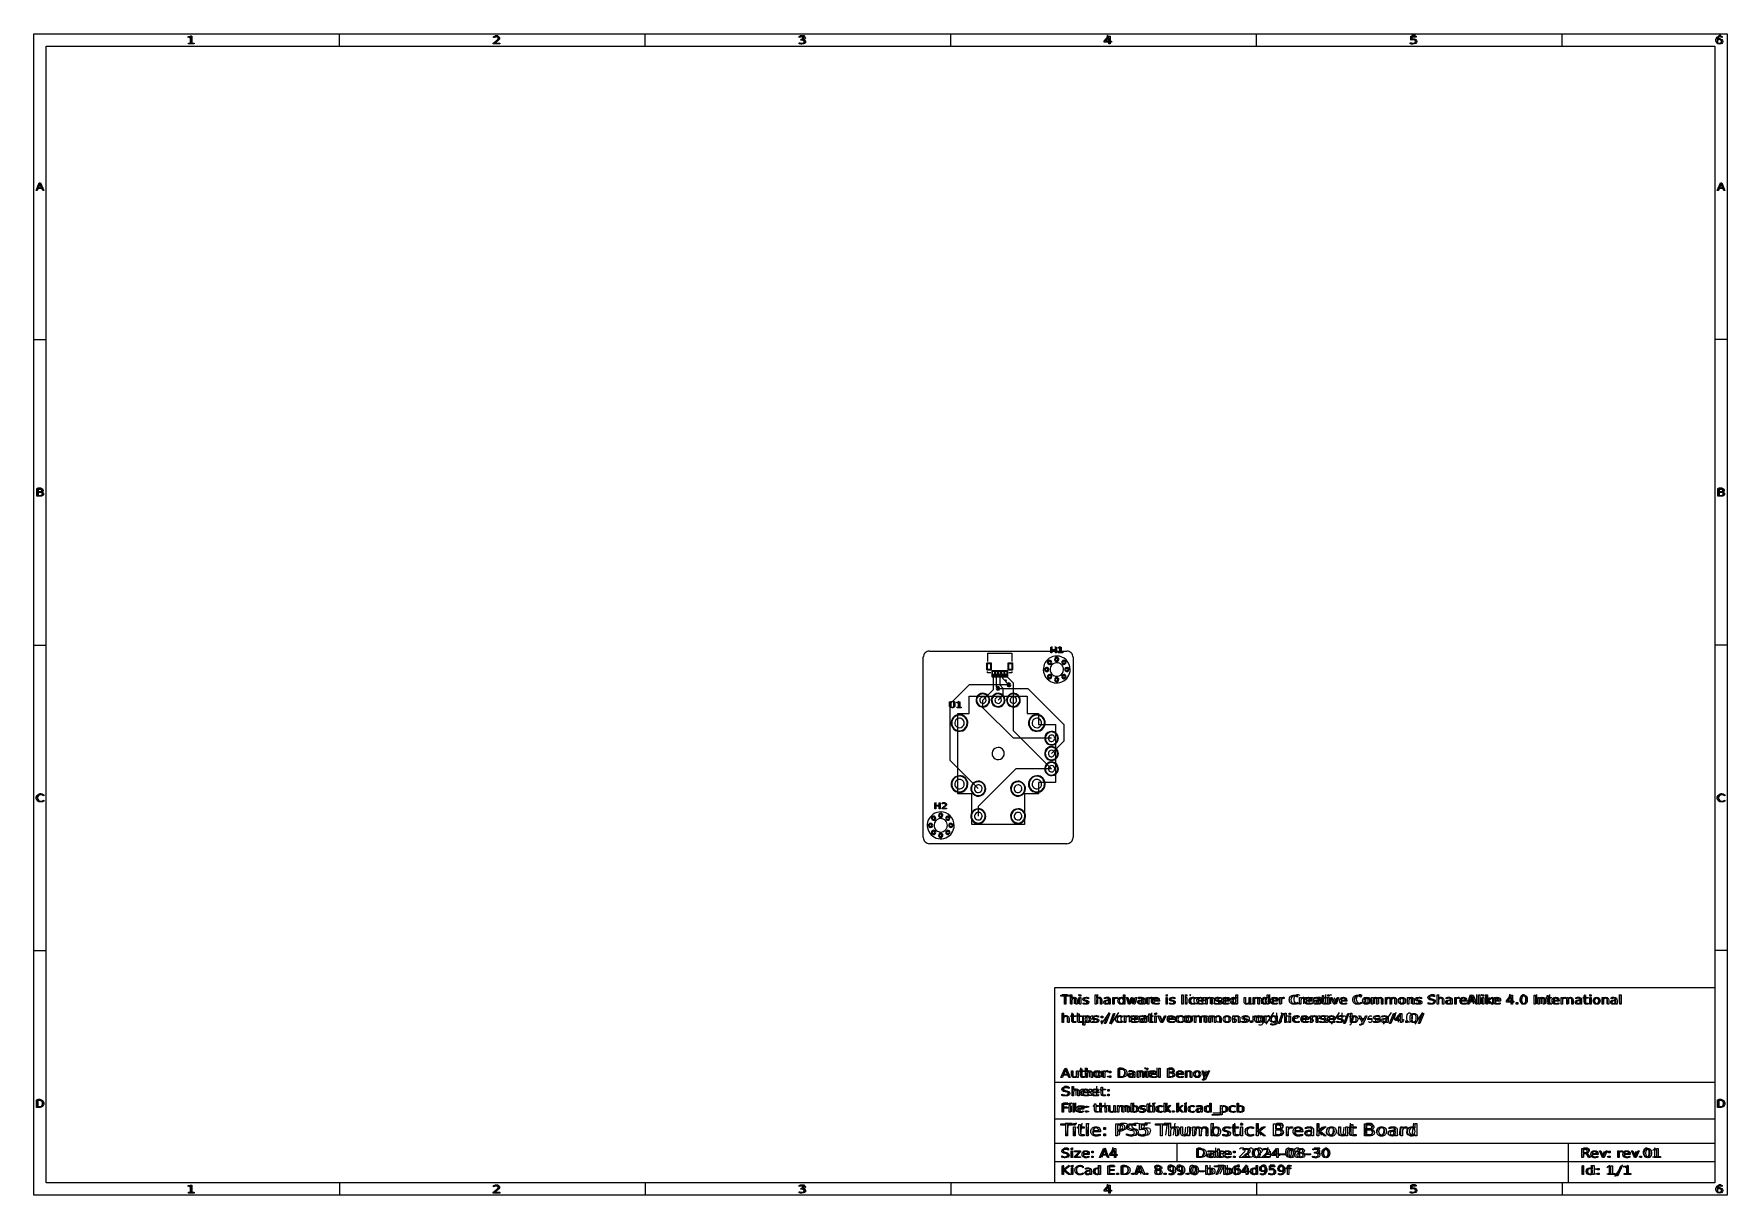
# Model space of a CAD drawing. Header units: millimetres. Extents: x 10 to 287, y 10 to 200.
import ezdxf

# ---------------------------------------------------------------- set-up
doc = ezdxf.new("R2010")
doc.units = ezdxf.units.MM
doc.layers.get('0').update_dxf_attribs({"linetype": 'CONTINUOUS'})

msp = doc.modelspace()

# ---------------------------------------------------------------- linework, layer by layer
at = {"color": 7}
for points in [[(10, 200.0072), (287.0022, 200.0072), (287.0022, 10), (10, 10)], [(35.278386, 198.501078), (35.640069, 198.501078), (35.640069, 199.465057), (35.246602, 199.404117), (35.246602, 199.559844), (35.637877, 199.620784), (35.859271, 199.620784), (35.859271, 198.501079), (36.220954, 198.501079), (36.220954, 198.3572), (35.278386, 198.3572)], [(185.79021, 199.620783), (186.0686, 199.620783), (186.0686, 198.797296), (186.30205, 198.797296), (186.30205, 198.655111), (186.0686, 198.655111), (186.0686, 198.3572), (185.8483, 198.3572), (185.8483, 198.655111), (185.10959, 198.655111), (185.10959, 198.820147)], [(185.84831, 199.471827), (185.28935, 198.797296), (185.84831, 198.797296)], [(286.1804, 199.592857)], [(12, 198.0072), (285.0022, 198.0072), (285.0022, 12), (12, 12)], [(85.430723, 198.501093)], [(135.91081, 199.038499)], [(285.7409, 199.057122)], [(10.893403, 175.620781), (11.106597, 175.620781), (11.636323, 174.357198), (11.440818, 174.357198), (11.314205, 174.681346), (10.687657, 174.681346), (10.561044, 174.357198), (10.362746, 174.357198)], [(10.999534, 175.45236), (10.744447, 174.823531), (11.255553, 174.823531)], [(285.8956, 175.620781), (286.10879, 175.620781), (286.63852, 174.357198), (286.44302, 174.357198), (286.3164, 174.681346), (285.68985, 174.681346), (285.56324, 174.357198), (285.36494, 174.357198)], [(286.00173, 175.45236), (285.74664, 174.823531), (286.25775, 174.823531)], [(166.622, 96.0072), (166.6142, 95.9682), (166.5921, 95.9351), (166.559, 95.913), (166.52, 95.9052), (166, 95.9052), (165.961, 95.913), (165.9279, 95.9351), (165.9058, 95.9682), (165.898, 96.0072), (165.898, 97.0072), (165.9058, 97.0462), (165.9279, 97.0793), (165.961, 97.1014), (166, 97.1092), (166.52, 97.1092), (166.559, 97.1014), (166.5921, 97.0793), (166.6142, 97.0462), (166.622, 97.0072)], [(166.52, 97.0072), (166.52, 96.0072), (166, 96.0072), (166, 97.0072)], [(166.52, 97.0072), (166.52, 96.0072), (166, 96.0072), (166, 97.0072)], [(170.102, 96.0072), (170.0942, 95.9682), (170.0721, 95.9351), (170.039, 95.913), (170, 95.9052), (169.48, 95.9052), (169.441, 95.913), (169.4079, 95.9351), (169.3858, 95.9682), (169.378, 96.0072), (169.378, 97.0072), (169.3858, 97.0462), (169.4079, 97.0793), (169.441, 97.1014), (169.48, 97.1092), (170, 97.1092), (170.039, 97.1014), (170.0721, 97.0793), (170.0942, 97.0462), (170.102, 97.0072)], [(170, 97.0072), (170, 96.0072), (169.48, 96.0072), (169.48, 97.0072)], [(170, 97.0072), (170, 96.0072), (169.48, 96.0072), (169.48, 97.0072)], [(176.1665, 97.5239)], [(176.1665, 97.5239)], [(176.1665, 97.5239)], [(176.1665, 97.5239)], [(176.1665, 97.3739)], [(176.1665, 97.3739)], [(176.1665, 97.3739)], [(176.1665, 97.3739)], [(176.36737, 99.67918), (176.52724, 99.67918), (176.52724, 99.28075), (177.10814, 99.28075), (177.10814, 99.67918), (177.26801, 99.67918), (177.26801, 98.7072), (177.10814, 98.7072), (177.10814, 99.17008), (176.52724, 99.17008), (176.52724, 98.7072), (176.36737, 98.7072)], [(177.3333, 98.2072)], [(177.3333, 98.2072)], [(177.3333, 98.2072)], [(177.3333, 98.2072)], [(177.3333, 98.0072)], [(177.3333, 98.0072)], [(177.3333, 98.0072)], [(177.3333, 98.0072)], [(177.3333, 97.8572)], [(177.3333, 97.8572)], [(177.3333, 97.8572)], [(177.3333, 97.8572)], [(177.3333, 97.1072)], [(177.3333, 97.1072)], [(177.3333, 97.1072)], [(177.3333, 97.1072)], [(177.6281, 98.81787), (177.88927, 98.81787), (177.88927, 99.55939), (177.60515, 99.51249), (177.60515, 99.63227), (177.88769, 99.67917), (178.04755, 99.67917), (178.04755, 98.81786), (178.30872, 98.81786), (178.30872, 98.7072), (177.6281, 98.7072)], [(178.5, 97.5239)], [(178.5, 97.5239)], [(178.5, 97.5239)], [(178.5, 97.5239)], [(178.5, 97.3739)], [(178.5, 97.3739)], [(178.5, 97.3739)], [(178.5, 97.3739)], [(167.252, 94.8572), (167.2442, 94.8182), (167.2221, 94.7851), (167.189, 94.763), (167.15, 94.7552), (166.85, 94.7552), (166.811, 94.763), (166.7779, 94.7851), (166.7558, 94.8182), (166.748, 94.8572), (166.748, 95.7572), (166.7558, 95.7962), (166.7779, 95.8293), (166.811, 95.8514), (166.85, 95.8592), (167.15, 95.8592), (167.189, 95.8514), (167.2221, 95.8293), (167.2442, 95.7962), (167.252, 95.7572)], [(167.15, 95.7572), (167.15, 94.8572), (166.85, 94.8572), (166.85, 95.7572)], [(167.15, 95.7572), (167.15, 94.8572), (166.85, 94.8572), (166.85, 95.7572)], [(167.752, 94.8572), (167.7442, 94.8182), (167.7221, 94.7851), (167.689, 94.763), (167.65, 94.7552), (167.35, 94.7552), (167.311, 94.763), (167.2779, 94.7851), (167.2558, 94.8182), (167.248, 94.8572), (167.248, 95.7572), (167.2558, 95.7962), (167.2779, 95.8293), (167.311, 95.8514), (167.35, 95.8592), (167.65, 95.8592), (167.689, 95.8514), (167.7221, 95.8293), (167.7442, 95.7962), (167.752, 95.7572)], [(167.65, 95.7572), (167.65, 94.8572), (167.35, 94.8572), (167.35, 95.7572)], [(167.65, 95.7572), (167.65, 94.8572), (167.35, 94.8572), (167.35, 95.7572)], [(168.252, 94.8572), (168.2442, 94.8182), (168.2221, 94.7851), (168.189, 94.763), (168.15, 94.7552), (167.85, 94.7552), (167.811, 94.763), (167.7779, 94.7851), (167.7558, 94.8182), (167.748, 94.8572), (167.748, 95.7572), (167.7558, 95.7962), (167.7779, 95.8293), (167.811, 95.8514), (167.85, 95.8592), (168.15, 95.8592), (168.189, 95.8514), (168.2221, 95.8293), (168.2442, 95.7962), (168.252, 95.7572)], [(168.15, 95.7572), (168.15, 94.8572), (167.85, 94.8572), (167.85, 95.7572)], [(168.15, 95.7572), (168.15, 94.8572), (167.85, 94.8572), (167.85, 95.7572)], [(168.752, 94.8572), (168.7442, 94.8182), (168.7221, 94.7851), (168.689, 94.763), (168.65, 94.7552), (168.35, 94.7552), (168.311, 94.763), (168.2779, 94.7851), (168.2558, 94.8182), (168.248, 94.8572), (168.248, 95.7572), (168.2558, 95.7962), (168.2779, 95.8293), (168.311, 95.8514), (168.35, 95.8592), (168.65, 95.8592), (168.689, 95.8514), (168.7221, 95.8293), (168.7442, 95.7962), (168.752, 95.7572)], [(168.65, 95.7572), (168.65, 94.8572), (168.35, 94.8572), (168.35, 95.7572)], [(168.65, 95.7572), (168.65, 94.8572), (168.35, 94.8572), (168.35, 95.7572)], [(169.252, 94.8572), (169.2442, 94.8182), (169.2221, 94.7851), (169.189, 94.763), (169.15, 94.7552), (168.85, 94.7552), (168.811, 94.763), (168.7779, 94.7851), (168.7558, 94.8182), (168.748, 94.8572), (168.748, 95.7572), (168.7558, 95.7962), (168.7779, 95.8293), (168.811, 95.8514), (168.85, 95.8592), (169.15, 95.8592), (169.189, 95.8514), (169.2221, 95.8293), (169.2442, 95.7962), (169.252, 95.7572)], [(169.15, 95.7572), (169.15, 94.8572), (168.85, 94.8572), (168.85, 95.7572)], [(169.15, 95.7572), (169.15, 94.8572), (168.85, 94.8572), (168.85, 95.7572)], [(169, 94.2572)], [(175.6833, 96.3572)], [(175.6833, 96.3572)], [(175.6833, 96.3572)], [(175.6833, 96.3572)], [(175.6833, 96.2072)], [(175.6833, 96.2072)], [(175.6833, 96.2072)], [(175.6833, 96.2072)], [(176.1665, 95.1905)], [(176.1665, 95.1905)], [(176.1665, 95.1905)], [(176.1665, 95.1905)], [(176.1665, 95.0405)], [(176.1665, 95.0405)], [(176.1665, 95.0405)], [(176.1665, 95.0405)], [(177.3333, 94.7072)], [(177.3333, 94.7072)], [(177.3333, 94.7072)], [(177.3333, 94.7072)], [(177.3333, 94.5572)], [(177.3333, 94.5572)], [(177.3333, 94.5572)], [(177.3333, 94.5572)], [(178.5, 95.1905)], [(178.5, 95.1905)], [(178.5, 95.1905)], [(178.5, 95.1905)], [(178.5, 95.0405)], [(178.5, 95.0405)], [(178.5, 95.0405)], [(178.5, 95.0405)], [(178.9833, 96.3572)], [(178.9833, 96.3572)], [(178.9833, 96.3572)], [(178.9833, 96.3572)], [(178.9833, 96.2072)], [(178.9833, 96.2072)], [(178.9833, 96.2072)], [(178.9833, 96.2072)], [(165.25, 92.1122)], [(165.25, 92.1122)], [(165.25, 92.0122)], [(165.25, 92.0122)], [(165.25, 91.5122)], [(165.25, 91.5122)], [(165.25, 91.5122)], [(165.25, 91.5122)], [(167.7172, 93.2072)], [(167.7172, 93.2072)], [(167.7172, 93.0572)], [(167.7172, 93.0572)], [(167.75, 92.1122)], [(167.75, 92.1122)], [(167.75, 92.0122)], [(167.75, 92.0122)], [(167.75, 91.5122)], [(167.75, 91.5122)], [(167.75, 91.5122)], [(167.75, 91.5122)], [(169.5, 93.8072)], [(169.5, 93.8072)], [(169.5, 93.6572)], [(169.5, 93.6572)], [(170.25, 92.1122)], [(170.25, 92.1122)], [(170.25, 92.0122)], [(170.25, 92.0122)], [(170.25, 91.5122)], [(170.25, 91.5122)], [(170.25, 91.5122)], [(170.25, 91.5122)], [(161.03266, 89.86787), (161.29764, 89.86787), (161.29764, 90.60939), (161.00937, 90.56249), (161.00937, 90.68228), (161.29604, 90.72918), (161.45824, 90.72918), (161.45824, 89.86787), (161.72323, 89.86787), (161.72323, 89.7572), (161.03266, 89.7572)], [(161.425, 88.6322)], [(161.425, 88.6322)], [(161.425, 88.5322)], [(161.425, 88.5322)], [(161.425, 88.0322)], [(161.425, 88.0322)], [(161.425, 88.0322)], [(161.425, 88.0322)], [(174.075, 88.6322)], [(174.075, 88.6322)], [(174.075, 88.5322)], [(174.075, 88.5322)], [(174.075, 88.0322)], [(174.075, 88.0322)], [(174.075, 88.0322)], [(174.075, 88.0322)], [(176.48, 85.8822)], [(176.48, 85.8822)], [(167.75, 83.2572)], [(176.48, 85.7822)], [(176.48, 85.7822)], [(176.48, 85.2822)], [(176.48, 85.2822)], [(176.48, 85.2822)], [(176.48, 85.2822)], [(176.48, 83.3822)], [(176.48, 83.3822)], [(176.48, 83.2822)], [(176.48, 83.2822)], [(176.48, 82.7822)], [(176.48, 82.7822)], [(176.48, 82.7822)], [(176.48, 82.7822)], [(176.48, 80.8822)], [(176.48, 80.8822)], [(176.48, 80.7822)], [(176.48, 80.7822)], [(161.425, 78.6322)], [(161.425, 78.6322)], [(161.425, 78.5322)], [(161.425, 78.5322)], [(161.425, 78.0322)], [(161.425, 78.0322)], [(161.425, 78.0322)], [(161.425, 78.0322)], [(164.5, 77.7322)], [(164.5, 77.7322)], [(164.5, 77.6322)], [(164.5, 77.6322)], [(171, 77.7322)], [(171, 77.7322)], [(171, 77.6322)], [(171, 77.6322)], [(174.075, 78.6322)], [(174.075, 78.6322)], [(174.075, 78.5322)], [(174.075, 78.5322)], [(174.075, 78.0322)], [(174.075, 78.0322)], [(174.075, 78.0322)], [(174.075, 78.0322)], [(176.48, 80.2822)], [(176.48, 80.2822)], [(176.48, 80.2822)], [(176.48, 80.2822)], [(11.629343, 75.52345)], [(164.5, 77.1322)], [(164.5, 77.1322)], [(164.5, 77.1322)], [(164.5, 77.1322)], [(171, 77.1322)], [(171, 77.1322)], [(171, 77.1322)], [(171, 77.1322)], [(286.63154, 75.52345)], [(157.1833, 72.0239)], [(157.1833, 72.0239)], [(157.1833, 72.0239)], [(157.1833, 72.0239)], [(157.38408, 74.17918), (157.54395, 74.17918), (157.54395, 73.78075), (158.12485, 73.78075), (158.12485, 74.17918), (158.28471, 74.17918), (158.28471, 73.2072), (158.12485, 73.2072), (158.12485, 73.67008), (157.54395, 73.67008), (157.54395, 73.2072), (157.38408, 73.2072)], [(158.35, 72.7072)], [(158.35, 72.7072)], [(158.35, 72.7072)], [(158.35, 72.7072)], [(158.35, 72.5072)], [(158.35, 72.5072)], [(158.35, 72.5072)], [(158.35, 72.5072)], [(158.35, 72.3572)], [(158.35, 72.3572)], [(158.35, 72.3572)], [(158.35, 72.3572)], [(158.75485, 73.31788)], [(159.5167, 72.0239)], [(159.5167, 72.0239)], [(159.5167, 72.0239)], [(159.5167, 72.0239)], [(164.5, 73.2322)], [(164.5, 73.2322)], [(164.5, 73.1322)], [(164.5, 73.1322)], [(164.5, 72.6322)], [(164.5, 72.6322)], [(164.5, 72.6322)], [(164.5, 72.6322)], [(171, 73.2322)], [(171, 73.2322)], [(171, 73.1322)], [(171, 73.1322)], [(171, 72.6322)], [(171, 72.6322)], [(171, 72.6322)], [(171, 72.6322)], [(156.7, 70.8572)], [(156.7, 70.8572)], [(156.7, 70.8572)], [(156.7, 70.8572)], [(156.7, 70.7072)], [(156.7, 70.7072)], [(156.7, 70.7072)], [(156.7, 70.7072)], [(157.1833, 71.8739)], [(157.1833, 71.8739)], [(157.1833, 71.8739)], [(157.1833, 71.8739)], [(157.1833, 69.6905)], [(157.1833, 69.6905)], [(157.1833, 69.6905)], [(157.1833, 69.6905)], [(157.1833, 69.5405)], [(157.1833, 69.5405)], [(157.1833, 69.5405)], [(157.1833, 69.5405)], [(158.35, 71.6072)], [(158.35, 71.6072)], [(158.35, 71.6072)], [(158.35, 71.6072)], [(159.5167, 71.8739)], [(159.5167, 71.8739)], [(159.5167, 71.8739)], [(159.5167, 71.8739)], [(159.5167, 69.6905)], [(159.5167, 69.6905)], [(159.5167, 69.6905)], [(159.5167, 69.6905)], [(159.5167, 69.5405)], [(159.5167, 69.5405)], [(159.5167, 69.5405)], [(159.5167, 69.5405)], [(160, 70.8572)], [(160, 70.8572)], [(160, 70.8572)], [(160, 70.8572)], [(160, 70.7072)], [(160, 70.7072)], [(160, 70.7072)], [(160, 70.7072)], [(158.35, 69.2072)], [(158.35, 69.2072)], [(158.35, 69.2072)], [(158.35, 69.2072)], [(158.35, 69.0572)], [(158.35, 69.0572)], [(158.35, 69.0572)], [(158.35, 69.0572)], [(177.0022, 44), (285.0022, 44), (285.0022, 12), (177.0022, 12)], [(177.99546, 42.70801), (179.41385, 42.70801), (179.41385, 42.54199), (178.81864, 42.54199), (178.81864, 41.25), (178.59067, 41.25), (178.59067, 42.54199), (177.99546, 42.54199)], [(180.66941, 41.91006)], [(181.08156, 42.76953), (181.2882, 42.76953), (181.2882, 42.54199), (181.08156, 42.54199)], [(181.08156, 42.34375), (181.2882, 42.34375), (181.2882, 41.25), (181.08156, 41.25)], [(184.6955, 41.91006)], [(187.54575, 41.79593)], [(188.2499, 42.17768)], [(188.762, 42.34378), (188.96864, 42.34378), (189.22694, 41.49026), (189.48411, 42.34378), (189.72781, 42.34378), (189.98611, 41.49026), (190.24328, 42.34378), (190.44992, 42.34378), (190.12087, 41.25003), (189.87717, 41.25003), (189.60652, 42.14651), (189.33475, 41.25003), (189.09105, 41.25003)], [(194.14359, 41.84179)], [(195.21384, 42.7695), (195.42048, 42.7695), (195.42048, 42.54196), (195.21384, 42.54196)], [(195.21384, 42.34372), (195.42048, 42.34372), (195.42048, 41.24997), (195.21384, 41.24997)], [(196.65465, 42.31158)], [(197.78222, 42.7695), (197.98886, 42.7695), (197.98886, 41.24997), (197.78222, 41.24997)], [(198.42123, 42.7695), (198.62787, 42.7695), (198.62787, 42.54196), (198.42123, 42.54196)], [(198.42123, 42.34372), (198.62787, 42.34372), (198.62787, 41.24997), (198.42123, 41.24997)], [(199.9654, 42.30172)], [(201.40064, 41.84175)], [(202.78535, 41.90997)], [(205.47164, 41.84169)], [(205.93433, 41.79577)], [(206.63848, 42.17752)], [(208.50047, 42.36998)], [(210.50511, 41.90993)], [(211.04078, 41.79577)], [(211.74492, 42.17752)], [(213.45306, 41.84166)], [(216.73344, 42.59564)], [(219.04577, 41.84162)], [(221.69614, 42.76934), (221.90278, 42.76934), (221.90278, 42.5418), (221.69614, 42.5418)], [(221.69614, 42.34356), (221.90278, 42.34356), (221.90278, 41.24981), (221.69614, 41.24981)], [(222.1869, 42.34356), (222.40589, 42.34356), (222.79896, 41.42559), (223.19202, 42.34356), (223.41101, 42.34356), (222.93934, 41.24981), (222.65858, 41.24981)], [(224.77213, 41.84159)], [(227.10692, 42.59557)], [(228.1723, 41.3139), (228.0295, 41.3853), (227.958, 41.4567), (227.8866, 41.5996), (227.8866, 42.0282), (227.958, 42.171), (228.0295, 42.2424), (228.1723, 42.3139), (228.3866, 42.3139), (228.5295, 42.2424), (228.6009, 42.171), (228.6723, 42.0282), (228.6723, 41.5996), (228.6009, 41.4567), (228.5295, 41.3853), (228.3866, 41.3139)], [(227.93572, 42.36988)], [(227.93574, 42.21754)], [(233.5295, 41.3139), (233.3866, 41.3853), (233.3152, 41.4567), (233.2437, 41.5996), (233.2437, 42.0282), (233.3152, 42.171), (233.3866, 42.2424), (233.5295, 42.3139), (233.7437, 42.3139), (233.8866, 42.2424), (233.958, 42.171), (234.0295, 42.0282), (234.0295, 41.5996), (233.958, 41.4567), (233.8866, 41.3853), (233.7437, 41.3139)], [(233.8238, 42.3699)], [(233.82382, 42.21756)], [(235.78912, 41.90985)], [(240.63614, 41.90985)], [(244.42862, 41.84155)], [(245.20913, 42.70774), (245.46631, 42.70774), (246.10531, 41.24973), (245.86948, 41.24973), (245.71674, 41.62375), (244.96094, 41.62375), (244.80821, 41.24973), (244.569, 41.24973)], [(245.33716, 42.5134), (245.02945, 41.78781), (245.64599, 41.78781)], [(246.34115, 42.76924), (246.54779, 42.76924), (246.54779, 41.24971), (246.34115, 41.24971)], [(246.98016, 42.76924), (247.1868, 42.76924), (247.1868, 42.5417), (246.98016, 42.5417)], [(246.98016, 42.34346), (247.1868, 42.34346), (247.1868, 41.24971), (246.98016, 41.24971)], [(247.6113, 42.76924), (247.81907, 42.76924), (247.81907, 41.87178), (248.43561, 42.34346), (248.69953, 42.34346), (248.03244, 41.83174), (248.7276, 41.24971), (248.45807, 41.24971), (247.81907, 41.78389), (247.81907, 41.24971), (247.6113, 41.24971)], [(249.94497, 41.84149)], [(251.60821, 42.70768), (251.89346, 42.70768), (251.89346, 41.75748), (252.13266, 41.75748), (252.13266, 41.59342), (251.89346, 41.59342), (251.89346, 41.24967), (251.66773, 41.24967), (251.66773, 41.59342), (250.9108, 41.59342), (250.9108, 41.78385)], [(251.66771, 42.5358), (251.09496, 41.75748), (251.66771, 41.75748)], [(253.6009, 42.8139), (253.7437, 42.8139), (253.8866, 42.7424), (253.958, 42.671), (254.0295, 42.5282), (254.1009, 42.2424), (254.1009, 41.8853), (254.0295, 41.5996), (253.958, 41.4567), (253.8866, 41.3853), (253.7437, 41.3139), (253.6009, 41.3139), (253.458, 41.3853), (253.3866, 41.4567), (253.3152, 41.5996), (253.2437, 41.8853), (253.2437, 42.2424), (253.3152, 42.5282), (253.3866, 42.671), (253.458, 42.7424)], [(253.72401, 42.73404)], [(253.72401, 42.57779)], [(255.41305, 42.70764), (255.6399, 42.70764), (255.6399, 41.24963), (255.41305, 41.24963)], [(257.12794, 41.90969)], [(259.51775, 41.84141)], [(261.80763, 41.90965)], [(264.53097, 42.7691), (264.73761, 42.7691), (264.73761, 42.54156), (264.53097, 42.54156)], [(264.53097, 42.34332), (264.73761, 42.34332), (264.73761, 41.24957), (264.53097, 41.24957)], [(265.5295, 41.3139), (265.3866, 41.3853), (265.3152, 41.4567), (265.2437, 41.5996), (265.2437, 42.0282), (265.3152, 42.171), (265.3866, 42.2424), (265.5295, 42.3139), (265.7437, 42.3139), (265.8866, 42.2424), (265.958, 42.171), (266.0295, 42.0282), (266.0295, 41.5996), (265.958, 41.4567), (265.8866, 41.3853), (265.7437, 41.3139)], [(265.65738, 42.36968)], [(265.6574, 42.21734)], [(267.6227, 41.90963)], [(269.44425, 42.76908), (269.65089, 42.76908), (269.65089, 41.24955), (269.44425, 41.24955)], [(179.35321, 38.91005)], [(182.691, 38.7959)], [(184.14543, 39.31161)], [(184.62614, 39.28418), (184.87975, 39.28418), (184.87975, 39.03613), (184.62614, 39.03613)], [(185.79203, 39.70801), (185.99637, 39.70801), (185.37135, 38.06445), (185.16702, 38.06445)], [(186.62138, 39.70801), (186.82571, 39.70801), (186.2007, 38.06445), (185.99637, 38.06445)], [(188.02646, 39.30176)], [(190.5205, 38.84178)], [(193.35711, 39.7695), (193.57826, 39.7695), (193.57826, 39.54196), (193.35711, 39.54196)], [(193.35711, 39.34372), (193.57826, 39.34372), (193.57826, 38.24997), (193.35711, 38.24997)], [(193.88236, 39.34372), (194.11674, 39.34372), (194.53742, 38.42575), (194.9581, 39.34372), (195.19248, 39.34372), (194.68766, 38.24997), (194.38718, 38.24997)], [(196.64925, 38.84175)], [(197.98101, 39.30169)], [(198.3152, 38.3139), (198.1723, 38.3853), (198.1009, 38.4567), (198.0295, 38.5996), (198.0295, 39.0282), (198.1009, 39.171), (198.1723, 39.2424), (198.3152, 39.3139), (198.5295, 39.3139), (198.6723, 39.2424), (198.7437, 39.171), (198.8152, 39.0282), (198.8152, 38.5996), (198.7437, 38.4567), (198.6723, 38.3853), (198.5295, 38.3139)], [(198.88728, 39.37004)], [(198.88728, 39.21769)], [(200.91972, 39.13375)], [(203.31762, 39.13375)], [(203.6723, 38.3139), (203.5295, 38.3853), (203.458, 38.4567), (203.3866, 38.5996), (203.3866, 39.0282), (203.458, 39.171), (203.5295, 39.2424), (203.6723, 39.3139), (203.8866, 39.3139), (204.0295, 39.2424), (204.1009, 39.171), (204.1723, 39.0282), (204.1723, 38.5996), (204.1009, 38.4567), (204.0295, 38.3853), (203.8866, 38.3139)], [(205.1891, 39.37006)], [(205.1891, 39.21771)], [(207.29253, 38.90999)], [(208.3152, 38.3139), (208.1723, 38.3853), (208.1009, 38.4567), (208.0295, 38.5996), (208.0295, 39.0282), (208.1009, 39.171), (208.1723, 39.2424), (208.3152, 39.3139), (208.5295, 39.3139), (208.6723, 39.2424), (208.7437, 39.171), (208.8152, 39.0282), (208.8152, 38.5996), (208.7437, 38.4567), (208.6723, 38.3853), (208.5295, 38.3139)], [(208.59181, 39.31155)], [(210.32022, 39.37006)], [(210.32022, 39.21771)], [(213.15923, 38.80951)], [(214.22896, 39.70795), (214.4333, 39.70795), (213.80828, 38.06439), (213.60395, 38.06439)], [(214.66527, 39.76945), (214.88643, 39.76945), (214.88643, 38.24992), (214.66527, 38.24992)], [(215.34918, 39.76945), (215.57034, 39.76945), (215.57034, 39.54191), (215.34918, 39.54191)], [(215.34918, 39.34367), (215.57034, 39.34367), (215.57034, 38.24992), (215.34918, 38.24992)], [(217.00186, 39.30168)], [(218.53795, 38.8417)], [(220.01998, 38.90991)], [(221.31925, 39.31147)], [(222.89502, 38.84164)], [(224.11619, 39.31143)], [(224.93353, 39.70783), (225.13786, 39.70783), (224.51285, 38.06427), (224.30851, 38.06427)], [(226.3362, 38.79572)], [(228.23408, 38.87775), (228.88193, 38.87775), (228.88193, 38.71759), (228.23408, 38.71759)], [(230.0923, 39.31143)], [(232.41807, 39.70781), (232.6224, 39.70781), (231.99739, 38.06425), (231.79306, 38.06425)], [(233.48901, 39.70781), (233.7943, 39.70781), (233.7943, 38.75761), (234.05032, 38.75761), (234.05032, 38.59355), (233.7943, 38.59355), (233.7943, 38.2498), (233.55271, 38.2498), (233.55271, 38.59355), (232.7426, 38.59355), (232.7426, 38.78398)], [(233.55271, 39.53593), (232.93972, 38.75761), (233.55271, 38.75761)], [(234.958, 39.8139), (235.1009, 39.8139), (235.2437, 39.7424), (235.3152, 39.671), (235.3866, 39.5282), (235.458, 39.2424), (235.458, 38.8853), (235.3866, 38.5996), (235.3152, 38.4567), (235.2437, 38.3853), (235.1009, 38.3139), (234.958, 38.3139), (234.8152, 38.3853), (234.7437, 38.4567), (234.6723, 38.5996), (234.6009, 38.8853), (234.6009, 39.2424), (234.6723, 39.5282), (234.7437, 39.671), (234.8152, 39.7424)], [(235.75348, 39.73417)], [(235.75348, 39.57792)], [(237.16217, 39.70777), (237.3665, 39.70777), (236.74148, 38.06421), (236.53715, 38.06421)], [(252.50776, 41.49771), (252.74472, 41.49771), (252.74472, 41.24967), (252.50776, 41.24967)], [(181.93858, 38.41413)], [(184.62614, 38.49804), (184.87975, 38.49804), (184.87975, 38.25), (184.62614, 38.25)], [(209.04736, 38.49798), (209.30097, 38.49798), (209.30097, 38.24994), (209.04736, 38.24994)], [(234.45177, 38.49784), (234.70538, 38.49784), (234.70538, 38.2498), (234.45177, 38.2498)], [(178.65749, 30.70801), (178.91357, 30.70801), (179.54986, 29.25), (179.31502, 29.25), (179.16294, 29.62402), (178.41036, 29.62402), (178.25828, 29.25), (178.02009, 29.25)], [(178.78497, 30.51367), (178.47857, 29.78808), (179.09249, 29.78808)], [(187.5567, 29.3217), (187.5567, 30.8217), (187.9139, 30.8217), (188.1281, 30.7502), (188.271, 30.6074), (188.3424, 30.4645), (188.4139, 30.1788), (188.4139, 29.9645), (188.3424, 29.6788), (188.271, 29.536), (188.1281, 29.3931), (187.9139, 29.3217)], [(192.00606, 30.76948), (192.21181, 30.76948), (192.21181, 30.54194), (192.00606, 30.54194)], [(194.05134, 30.76944), (194.25709, 30.76944), (194.25709, 29.24991), (194.05134, 29.24991)], [(180.28119, 30.37012)], [(183.17523, 29.91005)], [(183.6281, 29.3217), (183.4853, 29.3931), (183.4139, 29.4645), (183.3424, 29.6074), (183.3424, 30.036), (183.4139, 30.1788), (183.4853, 30.2502), (183.6281, 30.3217), (183.8424, 30.3217), (183.9853, 30.2502), (184.0567, 30.1788), (184.1281, 30.036), (184.1281, 29.6074), (184.0567, 29.4645), (183.9853, 29.3931), (183.8424, 29.3217)], [(184.07086, 30.21777)], [(184.07095, 30.37012)], [(185.94066, 30.28418), (186.17661, 30.28418), (186.17661, 30.03613), (185.94066, 30.03613)], [(185.94066, 29.49804), (186.17661, 29.49804), (186.17661, 29.25), (185.94066, 29.25)], [(191.59566, 29.91)], [(192.00606, 30.3437), (192.21181, 30.3437), (192.21181, 29.24995), (192.00606, 29.24995)], [(193.71362, 29.84173)], [(198.05803, 29.84169)], [(199.43683, 29.9099)], [(200.0567, 29.3217), (199.9139, 29.3931), (199.8424, 29.4645), (199.771, 29.6074), (199.771, 30.036), (199.8424, 30.1788), (199.9139, 30.2502), (200.0567, 30.3217), (200.271, 30.3217), (200.4139, 30.2502), (200.4853, 30.1788), (200.5567, 30.036), (200.5567, 29.6074), (200.4853, 29.4645), (200.4139, 29.3931), (200.271, 29.3217)], [(200.33255, 30.36997)], [(200.33257, 30.21762)], [(10.6595, 24.4136), (10.6595, 25.7136), (10.969, 25.7136), (11.1548, 25.6517), (11.2786, 25.5279), (11.3405, 25.4041), (11.4024, 25.1565), (11.4024, 24.9707), (11.3405, 24.7231), (11.2786, 24.5993), (11.1548, 24.4755), (10.969, 24.4136)], [(178.2257, 25.00801), (179.17977, 25.00801), (179.17977, 24.84199), (178.45032, 24.84199), (178.45032, 24.41231), (179.1086, 24.41231), (179.1086, 24.24629), (178.45032, 24.24629), (178.45032, 23.55), (178.2257, 23.55)], [(179.36102, 25.06953), (179.56562, 25.06953), (179.56562, 24.84199), (179.36102, 24.84199)], [(179.99372, 25.06953), (180.19832, 25.06953), (180.19832, 23.55), (179.99372, 23.55)], [(181.01667, 26.91005)], [(182.66443, 26.84174)], [(184.23136, 26.84174)], [(185.66398, 27.2841), (185.92638, 27.2841), (185.92638, 27.03605), (185.66398, 27.03605)], [(185.66398, 26.49796), (185.92638, 26.49796), (185.92638, 26.24992), (185.66398, 26.24992)], [(193.0415, 25.0695), (193.2461, 25.0695), (193.2461, 24.84196), (193.0415, 24.84196)], [(194.91849, 25.0695), (195.1242, 25.0695), (195.1242, 24.17204), (195.73467, 24.64372), (195.99598, 24.64372), (195.33548, 24.132), (196.02378, 23.54997), (195.75691, 23.54997), (195.1242, 24.08415), (195.1242, 23.54997), (194.91849, 23.54997)], [(196.96117, 25.0695), (197.16688, 25.0695), (197.16688, 24.17204), (197.77735, 24.64372), (198.03866, 24.64372), (197.37815, 24.132), (198.06646, 23.54997), (197.79959, 23.54997), (197.16688, 24.08415), (197.16688, 23.54997), (196.96117, 23.54997)], [(198.28774, 25.0695), (198.49234, 25.0695), (198.49234, 24.84196), (198.28774, 24.84196)], [(285.6617, 24.4136), (285.6617, 25.7136), (285.9712, 25.7136), (286.157, 25.6517), (286.2808, 25.5279), (286.3427, 25.4041), (286.4046, 25.1565), (286.4046, 24.9707), (286.3427, 24.7231), (286.2808, 24.5993), (286.157, 24.4755), (285.9712, 24.4136)], [(179.36102, 24.64375), (179.56562, 24.64375), (179.56562, 23.55), (179.36102, 23.55)], [(181.69169, 24.14178)], [(182.07977, 24.58415), (182.31439, 24.58415), (182.31439, 24.3361), (182.07977, 24.3361)], [(182.07977, 23.79802), (182.31439, 23.79802), (182.31439, 23.54997), (182.07977, 23.54997)], [(185.44686, 24.21013)], [(185.83376, 23.98154)], [(186.34859, 24.67009)], [(188.26778, 24.43383)], [(190.41059, 24.09587)], [(191.75608, 24.61149)], [(193.0415, 24.64372), (193.2461, 24.64372), (193.2461, 23.54997), (193.0415, 23.54997)], [(194.57045, 24.60173)], [(196.27397, 23.79802), (196.5086, 23.79802), (196.5086, 23.54997), (196.27397, 23.54997)], [(198.28774, 24.64372), (198.49234, 24.64372), (198.49234, 23.54997), (198.28774, 23.54997)], [(199.81669, 24.60173)], [(201.69035, 24.09586)], [(202.38755, 24.47763)], [(203.95986, 23.21793), (203.95986, 23.07828), (202.77673, 23.07828), (202.77673, 23.21793)], [(204.35016, 23.71409)], [(205.04625, 24.09586)], [(206.49403, 24.60172)], [(207.74387, 24.09586)], [(177.99311, 21.64403), (179.90686, 21.64403), (179.90686, 21.42267), (179.10378, 21.42267), (179.10378, 19.69999), (178.79619, 19.69999), (178.79619, 21.42267), (177.99311, 21.42267)], [(180.09475, 21.72606), (180.37356, 21.72606), (180.37356, 21.42267), (180.09475, 21.42267)], [(180.09475, 21.15835), (180.37356, 21.15835), (180.37356, 19.69999), (180.09475, 19.69999)], [(182.17367, 21.72606), (182.45248, 21.72606), (182.45248, 19.69999), (182.17367, 19.69999)], [(185.01628, 21.07891), (185.33599, 21.07891), (185.33599, 20.74817), (185.01628, 20.74817)], [(185.01628, 20.03072), (185.33599, 20.03072), (185.33599, 19.69998), (185.01628, 19.69998)], [(193.47742, 21.64402), (195.39117, 21.64402), (195.39117, 21.42266), (194.58809, 21.42266), (194.58809, 19.69998), (194.2805, 19.69998), (194.2805, 21.42266), (193.47742, 21.42266)], [(197.08526, 20.5802)], [(197.61248, 20.27552)], [(198.31409, 21.19349)], [(200.92933, 20.87839)], [(203.84928, 20.42786)], [(207.43436, 21.72605), (207.71316, 21.72605), (207.71316, 21.42266), (207.43436, 21.42266)], [(207.43436, 21.15834), (207.71316, 21.15834), (207.71316, 19.69998), (207.43436, 19.69998)], [(209.51782, 21.10238)], [(209.99209, 21.72605), (210.27242, 21.72605), (210.27242, 20.52942), (211.10429, 21.15834), (211.46037, 21.15834), (210.56031, 20.47604), (211.49825, 19.69998), (211.13459, 19.69998), (210.27242, 20.41223), (210.27242, 19.69998), (209.99209, 19.69998)], [(219.92303, 21.72608), (220.20335, 21.72608), (220.20335, 20.52945), (221.03522, 21.15837), (221.3913, 21.15837), (220.49124, 20.47607), (221.42918, 19.70001), (221.06552, 19.70001), (220.20335, 20.41226), (220.20335, 19.70001), (219.92303, 19.70001)], [(221.7773, 19.7956), (221.5987, 19.8908), (221.5154, 19.986), (221.4439, 20.1765), (221.5154, 20.7479), (221.6344, 20.9384), (221.7416, 21.0337), (221.9439, 21.1289), (222.2296, 21.1289), (222.4082, 21.0337), (222.4916, 20.9384), (222.563, 20.7479), (222.4916, 20.1765), (222.3725, 19.986), (222.2654, 19.8908), (222.063, 19.7956)], [(222.27772, 21.19352)], [(222.27772, 20.9904)], [(223.48997, 20.27555)], [(224.19148, 21.19352)], [(230.063, 19.7956), (229.8844, 19.8908), (229.8011, 19.986), (229.7296, 20.1765), (229.8011, 20.7479), (229.9201, 20.9384), (230.0273, 21.0337), (230.2296, 21.1289), (230.5154, 21.1289), (230.6939, 21.0337), (230.7773, 20.9384), (230.8487, 20.7479), (230.7773, 20.1765), (230.6582, 19.986), (230.5511, 19.8908), (230.3487, 19.7956)], [(230.47521, 21.19352)], [(230.47521, 20.9904)], [(235.0058, 20.42833)], [(235.95586, 20.93745)], [(179.69706, 17.66954), (179.90593, 17.66954), (179.90593, 17.442), (179.69706, 17.442)], [(179.69706, 17.24376), (179.90593, 17.24376), (179.90593, 16.15001), (179.69706, 16.15001)], [(180.25217, 17.24376), (181.24434, 17.24376), (181.24434, 17.07969), (180.45878, 16.29356), (181.24434, 16.29356), (181.24434, 16.15001), (180.22379, 16.15001), (180.22379, 16.31407), (181.00935, 17.1002), (180.25217, 17.1002)], [(182.65086, 16.74179)], [(183.04704, 17.18415), (183.28657, 17.18415), (183.28657, 16.9361), (183.04704, 16.9361)], [(184.96213, 17.60797), (185.2221, 17.60797), (185.86803, 16.14997), (185.62963, 16.14997), (185.47525, 16.52399), (184.71125, 16.52399), (184.55687, 16.14997), (184.31507, 16.14997)], [(185.09155, 17.41364), (184.7805, 16.68805), (185.40373, 16.68805)], [(186.70577, 17.60797), (186.99411, 17.60797), (186.99411, 16.65778), (187.23591, 16.65778), (187.23591, 16.49372), (186.99411, 16.49372), (186.99411, 16.14997), (186.76593, 16.14997), (186.76593, 16.49372), (186.00081, 16.49372), (186.00081, 16.68415)], [(186.76597, 17.4361), (186.18702, 16.65778), (186.76597, 16.65778)], [(200.458, 16.2139), (200.458, 17.7139), (200.8152, 17.7139), (201.0295, 17.6424), (201.1723, 17.4996), (201.2437, 17.3567), (201.3152, 17.071), (201.3152, 16.8567), (201.2437, 16.571), (201.1723, 16.4282), (201.0295, 16.2853), (200.8152, 16.2139)], [(205.84683, 16.74177)], [(206.27302, 17.18413), (206.5307, 17.18413), (206.5307, 16.93608), (206.27302, 16.93608)], [(209.0295, 17.7139), (209.1723, 17.7139), (209.3152, 17.6424), (209.3866, 17.571), (209.458, 17.4282), (209.5295, 17.1424), (209.5295, 16.7853), (209.458, 16.4996), (209.3866, 16.3567), (209.3152, 16.2853), (209.1723, 16.2139), (209.0295, 16.2139), (208.8866, 16.2853), (208.8152, 16.3567), (208.7437, 16.4996), (208.6723, 16.7853), (208.6723, 17.1424), (208.7437, 17.4282), (208.8152, 17.571), (208.8866, 17.6424)], [(210.00377, 17.63432)], [(210.00377, 17.47807)], [(213.2717, 17.60795), (213.58188, 17.60795), (213.58188, 16.65776), (213.842, 16.65776), (213.842, 16.4937), (213.58188, 16.4937), (213.58188, 16.14995), (213.33642, 16.14995), (213.33642, 16.4937), (212.51334, 16.4937), (212.51334, 16.68413)], [(213.3364, 17.43608), (212.7136, 16.65776), (213.3364, 16.65776)], [(214.10455, 16.77788), (214.76278, 16.77788), (214.76278, 16.61772), (214.10455, 16.61772)], [(215.1723, 17.7139), (215.3152, 17.7139), (215.458, 17.6424), (215.5295, 17.571), (215.6009, 17.4282), (215.6723, 17.1424), (215.6723, 16.7853), (215.6009, 16.4996), (215.5295, 16.3567), (215.458, 16.2853), (215.3152, 16.2139), (215.1723, 16.2139), (215.0295, 16.2853), (214.958, 16.3567), (214.8866, 16.4996), (214.8152, 16.7853), (214.8152, 17.1424), (214.8866, 17.4282), (214.958, 17.571), (215.0295, 17.6424)], [(215.67989, 17.63432)], [(215.67989, 17.47807)], [(216.93403, 17.23786)], [(217.0245, 16.92633)], [(217.27111, 16.84233)], [(218.18942, 16.7779), (218.84764, 16.7779), (218.84764, 16.61774), (218.18942, 16.61774)], [(219.9846, 16.93604)], [(221.3152, 17.7139), (221.458, 17.7139), (221.6009, 17.6424), (221.6723, 17.571), (221.7437, 17.4282), (221.8152, 17.1424), (221.8152, 16.7853), (221.7437, 16.4996), (221.6723, 16.3567), (221.6009, 16.2853), (221.458, 16.2139), (221.3152, 16.2139), (221.1723, 16.2853), (221.1009, 16.3567), (221.0295, 16.4996), (220.958, 16.7853), (220.958, 17.1424), (221.0295, 17.4282), (221.1009, 17.571), (221.1723, 17.6424)], [(221.35597, 17.63434)], [(221.35597, 17.47809)], [(264.06391, 16.83355)], [(265.90123, 16.74179)], [(266.0998, 17.24372), (266.32756, 17.24372), (266.73637, 16.32575), (267.14518, 17.24372), (267.37294, 17.24372), (266.88237, 16.14997), (266.59037, 16.14997)], [(267.5937, 17.18415), (267.84015, 17.18415), (267.84015, 16.9361), (267.5937, 16.9361)], [(271.155, 16.74175)], [(271.35356, 17.24368), (271.58133, 17.24368), (271.99014, 16.32571), (272.39895, 17.24368), (272.62671, 17.24368), (272.13614, 16.14993), (271.84413, 16.14993)], [(273.6996, 17.7217), (273.8424, 17.7217), (273.9853, 17.6502), (274.0567, 17.5788), (274.1281, 17.436), (274.1996, 17.1502), (274.1996, 16.7931), (274.1281, 16.5074), (274.0567, 16.3645), (273.9853, 16.2931), (273.8424, 16.2217), (273.6996, 16.2217), (273.5567, 16.2931), (273.4853, 16.3645), (273.4139, 16.5074), (273.3424, 16.7931), (273.3424, 17.1502), (273.4139, 17.436), (273.4853, 17.5788), (273.5567, 17.6502)], [(274.03301, 17.6343)], [(274.03301, 17.47805)], [(275.09124, 16.31594), (275.47669, 16.31594), (275.47669, 17.42825), (275.05737, 17.35795), (275.05737, 17.53764), (275.47435, 17.60794), (275.71029, 17.60794), (275.71029, 16.31595), (276.09574, 16.31595), (276.09574, 16.14994), (275.09124, 16.14994)], [(178.23097, 14.80801), (178.46087, 14.80801), (178.46087, 14.1918), (179.22343, 14.80801), (179.51935, 14.80801), (178.67598, 14.12832), (179.57967, 13.35), (179.27693, 13.35), (178.46087, 14.05215), (178.46087, 13.35), (178.23097, 13.35)], [(179.7504, 14.86954), (179.95982, 14.86954), (179.95982, 14.642), (179.7504, 14.642)], [(179.7504, 14.44375), (179.95982, 14.44375), (179.95982, 13.35), (179.7504, 13.35)], [(181.67956, 14.69563)], [(183.04704, 16.39801), (183.28657, 16.39801), (183.28657, 16.14997), (183.04704, 16.14997)], [(183.57913, 13.89588)], [(184.29275, 14.27765)], [(185.68357, 14.80799), (186.75799, 14.80799), (186.75799, 14.64198), (185.91348, 14.64198), (185.91348, 14.21034), (186.7227, 14.21034), (186.7227, 14.04432), (185.91348, 14.04432), (185.91348, 13.516), (186.77847, 13.516), (186.77847, 13.34998), (185.68357, 13.34998)], [(188.1009, 13.4139), (188.1009, 14.9139), (188.458, 14.9139), (188.6723, 14.8424), (188.8152, 14.6996), (188.8866, 14.5567), (188.958, 14.271), (188.958, 14.0567), (188.8866, 13.771), (188.8152, 13.6282), (188.6723, 13.4853), (188.458, 13.4139)], [(190.87126, 14.80799), (191.1319, 14.80799), (191.7795, 13.34998), (191.54049, 13.34998), (191.3857, 13.72401), (190.61973, 13.72401), (190.46494, 13.34998), (190.22251, 13.34998)], [(191.00101, 14.61366), (190.68915, 13.88807), (191.314, 13.88807)], [(193.66658, 14.43789)], [(193.75074, 14.12637)], [(193.98068, 14.04237)], [(196.17733, 13.99844)], [(197.66034, 13.99844)], [(199.458, 14.9139), (199.6009, 14.9139), (199.7437, 14.8424), (199.8152, 14.771), (199.8866, 14.6282), (199.958, 14.3424), (199.958, 13.9853), (199.8866, 13.6996), (199.8152, 13.5567), (199.7437, 13.4853), (199.6009, 13.4139), (199.458, 13.4139), (199.3152, 13.4853), (199.2437, 13.5567), (199.1723, 13.6996), (199.1009, 13.9853), (199.1009, 14.3424), (199.1723, 14.6282), (199.2437, 14.771), (199.3152, 14.8424)], [(199.9116, 14.83438)], [(199.9116, 14.67813)], [(200.76749, 13.97793), (201.38096, 13.97793), (201.38096, 13.81778), (200.76749, 13.81778)], [(202.62951, 13.89593)], [(203.16558, 14.80804), (204.2582, 14.80804), (204.2582, 14.72404), (203.64132, 13.35001), (203.40117, 13.35001), (203.98163, 14.64201), (203.16558, 14.64201)], [(205.59211, 13.89593)], [(206.27302, 16.39799), (206.5307, 16.39799), (206.5307, 16.14995), (206.27302, 16.14995)], [(206.70636, 14.15765)], [(208.24061, 14.80804), (208.5297, 14.80804), (208.5297, 13.85785), (208.77212, 13.85785), (208.77212, 13.69378), (208.5297, 13.69378), (208.5297, 13.35003), (208.30093, 13.35003), (208.30093, 13.69378), (207.53382, 13.69378), (207.53382, 13.88421)], [(208.30091, 14.63617), (207.72045, 13.85785), (208.30091, 13.85785)], [(208.09751, 16.31602)], [(209.24787, 13.89593)], [(209.96149, 14.2777)], [(211.09622, 13.99847)], [(211.27984, 16.31602)], [(214.06224, 13.99847)], [(263.26361, 14.80801), (263.52633, 14.80801), (263.52633, 13.35), (263.26361, 13.35)], [(264.18182, 13.8959)], [(264.99729, 14.27767)], [(265.79064, 14.38418), (266.06507, 14.38418), (266.06507, 14.13614), (265.79064, 14.13614)], [(267.55293, 13.51602), (267.98212, 13.51602), (267.98212, 14.62832), (267.51521, 14.55802), (267.51521, 14.73771), (267.97952, 14.80801), (268.24224, 14.80801), (268.24224, 13.51602), (268.67143, 13.51602), (268.67143, 13.35), (267.55293, 13.35)], [(267.5937, 16.39801), (267.84015, 16.39801), (267.84015, 16.14997), (267.5937, 16.14997)], [(269.59354, 14.80801), (269.81464, 14.80801), (269.13834, 13.16446), (268.91724, 13.16446)], [(270.14499, 13.51602), (270.57418, 13.51602), (270.57418, 14.62832), (270.10727, 14.55802), (270.10727, 14.73771), (270.57158, 14.80801), (270.8343, 14.80801), (270.8343, 13.51602), (271.26349, 13.51602), (271.26349, 13.35), (270.14499, 13.35)], [(272.76804, 16.39797), (273.01449, 16.39797), (273.01449, 16.14993), (272.76804, 16.14993)], [(35.278386, 10.49388), (35.640069, 10.49388), (35.640069, 11.45786), (35.246602, 11.39696), (35.246602, 11.55269), (35.637877, 11.61359), (35.859271, 11.61359), (35.859271, 10.49388), (36.220954, 10.49388), (36.220954, 10.35), (35.278386, 10.35)], [(185.79021, 11.61359), (186.0686, 11.61359), (186.0686, 10.7901), (186.30205, 10.7901), (186.30205, 10.64791), (186.0686, 10.64791), (186.0686, 10.35), (185.8483, 10.35), (185.8483, 10.64791), (185.10959, 10.64791), (185.10959, 10.81295)], [(185.84831, 11.46463), (185.28935, 10.7901), (185.84831, 10.7901)], [(187.17682, 13.59803), (187.41697, 13.59803), (187.41697, 13.34998), (187.17682, 13.34998)], [(189.71262, 13.59803), (189.95277, 13.59803), (189.95277, 13.34998), (189.71262, 13.34998)], [(192.00713, 13.59803), (192.24728, 13.59803), (192.24728, 13.34998), (192.00713, 13.34998)], [(194.97203, 13.59805), (195.21218, 13.59805), (195.21218, 13.35), (194.97203, 13.35)], [(198.67899, 13.59805), (198.91914, 13.59805), (198.91914, 13.35), (198.67899, 13.35)], [(265.79064, 13.59805), (266.06507, 13.59805), (266.06507, 13.35), (265.79064, 13.35)], [(286.1804, 11.58563)], [(85.430723, 10.49395)], [(135.91081, 11.03121)], [(285.7409, 11.04993)]]:
    msp.add_lwpolyline(points, close=True, dxfattribs=at)
for points in [[(35.7177, 198.4136), (35.7177, 199.7136), (35.5939, 199.5279), (35.4701, 199.4041), (35.3463, 199.3422)], [(60, 198.0072), (60, 200.0072)], [(85.175352, 199.387201), (85.175352, 199.559854)], [(85.3463, 199.5898), (85.4082, 199.6517), (85.532, 199.7136), (85.8415, 199.7136), (85.9654, 199.6517), (86.0273, 199.5898), (86.0892, 199.466), (86.0892, 199.3422), (86.0273, 199.1565), (85.2844, 198.4136), (86.0892, 198.4136)], [(110, 198.0072), (110, 200.0072)], [(135.22032, 199.437128), (135.22032, 199.589468)], [(135.2844, 199.7136), (136.0892, 199.7136), (135.6558, 199.2184), (135.8415, 199.2184), (135.9654, 199.1565), (136.0273, 199.0945), (136.0892, 198.9707), (136.0892, 198.6612), (136.0273, 198.5374), (135.9654, 198.4755), (135.8415, 198.4136), (135.4701, 198.4136), (135.3463, 198.4755), (135.2844, 198.5374)], [(160, 198.0072), (160, 200.0072)], [(185.6558, 199.7755), (185.3463, 198.8469), (186.1511, 198.8469)], [(210, 198.0072), (210, 200.0072)], [(235.24222, 199.620783), (236.11135, 199.620783), (236.11135, 199.476905), (235.44498, 199.476905), (235.44498, 199.167146)], [(235.24232, 198.986075), (235.24222, 199.620783)], [(236.0273, 199.7136), (235.4082, 199.7136), (235.3463, 199.0945), (235.4082, 199.1565), (235.532, 199.2184), (235.8415, 199.2184), (235.9654, 199.1565), (236.0273, 199.0945), (236.0892, 198.9707), (236.0892, 198.6612), (236.0273, 198.5374), (235.9654, 198.4755), (235.8415, 198.4136), (235.532, 198.4136), (235.4082, 198.4755), (235.3463, 198.5374)], [(260, 198.0072), (260, 200.0072)], [(285.9654, 199.7136), (285.7177, 199.7136), (285.5939, 199.6517), (285.532, 199.5898), (285.4082, 199.4041), (285.3463, 199.1565), (285.3463, 198.6612), (285.4082, 198.5374), (285.4701, 198.4755), (285.5939, 198.4136), (285.8415, 198.4136), (285.9654, 198.4755), (286.0273, 198.5374), (286.0892, 198.6612), (286.0892, 198.9707), (286.0273, 199.0945), (285.9654, 199.1565), (285.8415, 199.2184), (285.5939, 199.2184), (285.4701, 199.1565), (285.4082, 199.0945), (285.3463, 198.9707)], [(286.1804, 199.592854), (286.1804, 199.437128)], [(36.0892, 198.4136), (35.3463, 198.4136)], [(85.430732, 198.501078), (86.203418, 198.501078), (86.203418, 198.3572), (85.164401, 198.3572), (85.164401, 198.501078)], [(135.17101, 198.395287), (135.17101, 198.560322)], [(135.64448, 198.96234), (135.45378, 198.96234), (135.45378, 199.102832), (135.65325, 199.102832)], [(185.9654, 199.2803), (185.9654, 198.4136)], [(235.17327, 198.386847), (235.17327, 198.558654)], [(10.5667, 174.4136), (11, 175.7136), (11.4333, 174.4136)], [(10.6905, 174.785), (11.3095, 174.785)], [(285.5689, 174.4136), (286.0022, 175.7136), (286.4355, 174.4136)], [(285.6927, 174.785), (286.3117, 174.785)], [(10, 150.0072), (12, 150.0072)], [(287.0022, 150.0072), (285.0022, 150.0072)], [(10.46816, 125.620781), (11.015377, 125.620781)], [(11.036587, 124.357198), (10.46816, 124.357198), (10.46816, 125.620781)], [(11.0929, 125.0945), (11.2786, 125.0326), (11.3405, 124.9707), (11.4024, 124.8469), (11.4024, 124.6612), (11.3405, 124.5374), (11.2786, 124.4755), (11.1548, 124.4136), (10.6595, 124.4136), (10.6595, 125.7136), (11.0929, 125.7136), (11.2167, 125.6517), (11.2786, 125.5898), (11.3405, 125.466), (11.3405, 125.3422), (11.2786, 125.2184), (11.2167, 125.1565), (11.0929, 125.0945), (10.6595, 125.0945)], [(10.99947, 125.480296), (10.682381, 125.480289)], [(10.682381, 125.480289), (10.682381, 125.099437), (10.99947, 125.099437)], [(10.682381, 124.960637), (10.682381, 124.497691), (11.025982, 124.497691)], [(11.025982, 124.960629), (10.682381, 124.960637)], [(286.03872, 124.357198), (285.4703, 124.357198), (285.47036, 125.620781)], [(285.47036, 125.620781), (286.01757, 125.620781)], [(286.0951, 125.0945), (286.2808, 125.0326), (286.3427, 124.9707), (286.4046, 124.8469), (286.4046, 124.6612), (286.3427, 124.5374), (286.2808, 124.4755), (286.157, 124.4136), (285.6617, 124.4136), (285.6617, 125.7136), (286.0951, 125.7136), (286.2189, 125.6517), (286.2808, 125.5898), (286.3427, 125.466), (286.3427, 125.3422), (286.2808, 125.2184), (286.2189, 125.1565), (286.0951, 125.0945), (285.6617, 125.0945)], [(286.00167, 125.480296), (285.68458, 125.480289)], [(285.68458, 125.480289), (285.68458, 125.099437), (286.00167, 125.099437)], [(285.68458, 124.960637), (285.68458, 124.497691), (286.02818, 124.497691)], [(286.02818, 124.960629), (285.68458, 124.960637)], [(10, 100.0072), (12, 100.0072)], [(176.5714, 98.7524), (176.5714, 99.7524)], [(177.1428, 98.7524), (177.1428, 99.7524)], [(177.8571, 98.7524), (177.8571, 99.7524), (177.7618, 99.6095), (177.6666, 99.5143), (177.5714, 99.4667)], [(287.0022, 100.0072), (285.0022, 100.0072)], [(155.5, 68.5072), (155.5, 98.0072)], [(156.5, 99.0072), (179, 99.0072)], [(166, 98.6572), (166, 97.3272)], [(166, 98.6572), (170, 98.6572)], [(170, 98.6572), (170, 97.3272)], [(176.5714, 99.2762), (177.1428, 99.2762)], [(178.1428, 98.7524), (177.5714, 98.7524)], [(180, 98.0072), (180, 68.5072)], [(165.25, 90.9872), (167, 92.7372), (167, 95.3072)], [(166, 95.4572), (166, 95.6872)], [(166.53, 95.4572), (166, 95.4572)], [(167.7172, 92.9072), (167.5, 93.1244), (167.5, 95.3072)], [(168, 95.3072), (168, 93.4729), (168.5, 92.9729), (168.5, 91.7372), (167.75, 90.9872)], [(168.5, 94.5072), (168.5, 95.3072)], [(169.5, 93.5072), (168.5, 94.5072)], [(170.25, 90.9872), (170.25, 93.7572), (169, 95.0072), (169, 95.3072)], [(170, 95.6872), (170, 95.4572), (169.47, 95.4572)], [(169.5, 93.5072), (163, 93.5072), (159.85, 90.3572), (159.85, 81.1572), (164.5, 76.5072)], [(167.7172, 92.9072), (172.6, 92.9072), (178.5, 87.0072), (178.5, 84.2772), (176.48, 82.2572)], [(159.76793, 90.72918), (159.93094, 90.72918), (159.93094, 90.1387)], [(159.76801, 90.12243), (159.76793, 90.72918)], [(159.9881, 90.8024), (159.9881, 89.9929), (160.0357, 89.8976), (160.0833, 89.85), (160.1786, 89.8024), (160.369, 89.8024), (160.4643, 89.85), (160.5119, 89.8976), (160.5595, 89.9929), (160.5595, 90.8024)], [(160.52283, 90.1387), (160.52283, 90.72918), (160.68584, 90.72918), (160.68584, 90.12243)], [(161.2738, 89.8024), (161.2738, 90.8024), (161.1786, 90.6595), (161.0833, 90.5643), (160.9881, 90.5167)], [(161.5595, 89.8024), (160.9881, 89.8024)], [(176.48, 84.7572), (170.25, 84.7572), (165.25, 89.7572), (165.25, 90.9872)], [(170.25, 85.9872), (170.25, 90.9872)], [(176.48, 79.7572), (170.25, 85.9872)], [(176.48, 79.7572), (170.659, 79.7572), (164.5, 73.5982)], [(11.4024, 74.5374), (11.3405, 74.4755), (11.1548, 74.4136), (11.031, 74.4136), (10.8452, 74.4755), (10.7214, 74.5993), (10.6595, 74.7231), (10.5976, 74.9707), (10.5976, 75.1565), (10.6595, 75.4041), (10.7214, 75.5279), (10.8452, 75.6517), (11.031, 75.7136), (11.1548, 75.7136), (11.3405, 75.6517), (11.4024, 75.5898)], [(11.629343, 75.52346), (11.629343, 75.34319)], [(286.4046, 74.5374), (286.3427, 74.4755), (286.157, 74.4136), (286.0332, 74.4136), (285.8474, 74.4755), (285.7236, 74.5993), (285.6617, 74.7231), (285.5998, 74.9707), (285.5998, 75.1565), (285.6617, 75.4041), (285.7236, 75.5279), (285.8474, 75.6517), (286.0332, 75.7136), (286.157, 75.7136), (286.3427, 75.6517), (286.4046, 75.5898)], [(286.63154, 75.52346), (286.63154, 75.34319)], [(11.629343, 74.63315), (11.629343, 74.45457)], [(157.5881, 73.2524), (157.5881, 74.2524)], [(157.5881, 73.7762), (158.1595, 73.7762)], [(158.1595, 73.2524), (158.1595, 74.2524)], [(158.5881, 74.1571), (158.6357, 74.2048), (158.731, 74.2524), (158.969, 74.2524), (159.0643, 74.2048), (159.1119, 74.1571), (159.1595, 74.0619), (159.1595, 73.9667), (159.1119, 73.8238), (158.5405, 73.2524), (159.1595, 73.2524)], [(158.75482, 73.31787), (159.31277, 73.31787), (159.31277, 73.2072), (158.5625, 73.2072), (158.5625, 73.31787)], [(158.57043, 73.99944), (158.57043, 74.13225)], [(164.5, 73.5982), (164.5, 72.0072)], [(286.63154, 74.63315), (286.63154, 74.45457)], [(179, 67.5072), (156.5, 67.5072)], [(10, 50.0072), (12, 50.0072)], [(287.0022, 50.0072), (285.0022, 50.0072)], [(178.2437, 42.8139), (179.1009, 42.8139)], [(178.6723, 41.3139), (178.6723, 42.8139)], [(179.6009, 41.3139), (179.6009, 42.8139)], [(180.2437, 41.3139), (180.2437, 42.0996), (180.1723, 42.2424), (180.0295, 42.3139), (179.8152, 42.3139), (179.6723, 42.2424), (179.6009, 42.171)], [(179.82377, 41.86809), (179.82377, 41.24993), (179.616, 41.24993), (179.616, 42.76946), (179.82376, 42.76946), (179.82376, 42.17376)], [(180.66941, 41.91015), (180.66941, 41.25), (180.46277, 41.25), (180.46277, 41.90429)], [(180.958, 42.8139), (180.8866, 42.7424), (180.958, 42.671), (181.0295, 42.7424), (180.958, 42.8139), (180.958, 42.671)], [(180.958, 41.3139), (180.958, 42.3139)], [(181.6009, 41.3853), (181.7437, 41.3139), (182.0295, 41.3139), (182.1723, 41.3853), (182.2437, 41.5282), (182.2437, 41.5996), (182.1723, 41.7424), (182.0295, 41.8139), (181.8152, 41.8139), (181.6723, 41.8853), (181.6009, 42.0282), (181.6009, 42.0996), (181.6723, 42.2424), (181.8152, 42.3139), (182.0295, 42.3139), (182.1723, 42.2424)], [(182.07202, 41.72561), (182.00012, 41.74031)], [(182.11357, 41.88965), (182.18437, 41.87595)], [(182.52228, 42.31161), (182.52241, 42.31152)], [(182.52241, 42.31152), (182.52241, 42.1416)], [(183.84985, 41.86809), (183.84985, 41.24993), (183.64209, 41.24993), (183.64209, 42.76946), (183.84985, 42.76946), (183.84985, 42.17376)], [(184.0295, 41.3139), (184.0295, 42.8139)], [(184.6723, 41.3139), (184.6723, 42.0996), (184.6009, 42.2424), (184.458, 42.3139), (184.2437, 42.3139), (184.1009, 42.2424), (184.0295, 42.171)], [(184.69549, 41.91015), (184.69549, 41.25), (184.48885, 41.25), (184.48885, 41.90429)], [(185.12115, 42.12778), (185.12115, 42.29379)], [(186.0295, 41.3853), (185.8866, 41.3139), (185.5295, 41.3139), (185.3866, 41.3853), (185.3152, 41.5282), (185.3152, 41.671), (185.3866, 41.8139), (185.5295, 41.8853), (185.8866, 41.8853), (186.0295, 41.9567)], [(186.0295, 41.3139), (186.0295, 42.0996), (185.958, 42.2424), (185.8152, 42.3139), (185.5295, 42.3139), (185.3866, 42.2424)], [(185.59504, 41.94028), (185.88478, 41.94028), (185.88478, 41.95788)], [(185.88479, 41.75972), (185.88479, 41.79972), (185.67927, 41.7998)], [(186.09142, 41.874), (186.09142, 41.24998), (185.88478, 41.24998), (185.88478, 41.41599)], [(186.09145, 41.8738), (186.09142, 41.874)], [(186.71687, 41.82638), (186.71687, 41.25021), (186.50911, 41.25021), (186.50911, 42.34396), (186.71687, 42.34396), (186.71687, 42.17404)], [(186.7437, 41.3139), (186.7437, 42.3139)], [(186.7437, 42.0282), (186.8152, 42.171), (186.8866, 42.2424), (187.0295, 42.3139), (187.1723, 42.3139)], [(187.24476, 42.3603), (187.2459, 42.17576)], [(188.3152, 41.3853), (188.1723, 41.3139), (187.8866, 41.3139), (187.7437, 41.3853), (187.6723, 41.4567), (187.6009, 41.5996), (187.6009, 42.0282), (187.6723, 42.171), (187.7437, 42.2424), (187.8866, 42.3139), (188.1723, 42.3139), (188.3152, 42.2424)], [(188.2499, 42.17776), (188.2499, 42.76956), (188.45653, 42.76956), (188.45653, 41.25003), (188.2499, 41.25003), (188.2499, 41.41409)], [(188.3152, 41.3139), (188.3152, 42.8139)], [(188.8866, 42.3139), (189.1723, 41.3139), (189.458, 42.0282), (189.7437, 41.3139), (190.0295, 42.3139)], [(191.2437, 41.3853), (191.1009, 41.3139), (190.7437, 41.3139), (190.6009, 41.3853), (190.5295, 41.5282), (190.5295, 41.671), (190.6009, 41.8139), (190.7437, 41.8853), (191.1009, 41.8853), (191.2437, 41.9567)], [(191.2437, 41.3139), (191.2437, 42.0996), (191.1723, 42.2424), (191.0295, 42.3139), (190.7437, 42.3139), (190.6009, 42.2424)], [(190.77677, 42.12781), (190.77677, 42.29382)], [(191.25065, 41.94031), (191.54039, 41.94031), (191.54039, 41.95791)], [(191.5404, 41.75975), (191.5404, 41.79975), (191.33487, 41.79983)], [(191.74703, 41.87403), (191.74703, 41.25001), (191.54039, 41.25001), (191.54039, 41.41602)], [(191.74707, 41.87383), (191.74703, 41.87403)], [(191.958, 41.3139), (191.958, 42.3139)], [(191.958, 42.0282), (192.0295, 42.171), (192.1009, 42.2424), (192.2437, 42.3139), (192.3866, 42.3139)], [(192.37258, 41.82641), (192.37258, 41.25024), (192.16482, 41.25024), (192.16482, 42.34399), (192.37258, 42.34399), (192.37258, 42.17407)], [(193.458, 41.3853), (193.3152, 41.3139), (193.0295, 41.3139), (192.8866, 41.3853), (192.8152, 41.5282), (192.8152, 42.0996), (192.8866, 42.2424), (193.0295, 42.3139), (193.3152, 42.3139), (193.458, 42.2424), (193.5295, 42.0996), (193.5295, 41.9567), (192.8152, 41.8139)], [(192.90046, 42.36033), (192.90151, 42.17579)], [(194.14359, 41.8418), (194.14359, 41.7539), (193.1935, 41.7539)], [(193.2002, 41.89349), (193.93695, 41.8945)], [(195.3152, 42.8139), (195.2437, 42.7424), (195.3152, 42.671), (195.3866, 42.7424), (195.3152, 42.8139), (195.3152, 42.671)], [(195.3152, 41.3139), (195.3152, 42.3139)], [(195.958, 41.3853), (196.1009, 41.3139), (196.3866, 41.3139), (196.5295, 41.3853), (196.6009, 41.5282), (196.6009, 41.5996), (196.5295, 41.7424), (196.3866, 41.8139), (196.1723, 41.8139), (196.0295, 41.8853), (195.958, 42.0282), (195.958, 42.0996), (196.0295, 42.2424), (196.1723, 42.3139), (196.3866, 42.3139), (196.5295, 42.2424)], [(196.20429, 41.72558), (196.13239, 41.74028)], [(196.24585, 41.88962), (196.31665, 41.87592)], [(196.65469, 42.31149), (196.65469, 42.14157)], [(198.6009, 41.3139), (198.458, 41.3853), (198.3866, 41.5282), (198.3866, 42.8139)], [(199.1723, 42.8139), (199.1009, 42.7424), (199.1723, 42.671), (199.2437, 42.7424), (199.1723, 42.8139), (199.1723, 42.671)], [(199.1723, 41.3139), (199.1723, 42.3139)], [(200.5295, 41.3853), (200.3866, 41.3139), (200.1009, 41.3139), (199.958, 41.3853), (199.8866, 41.4567), (199.8152, 41.5996), (199.8152, 42.0282), (199.8866, 42.171), (199.958, 42.2424), (200.1009, 42.3139), (200.3866, 42.3139), (200.5295, 42.2424)], [(199.9654, 42.30173), (199.9654, 42.13376)], [(201.40064, 41.84176), (201.40064, 41.75386), (200.45055, 41.75386)], [(200.45725, 41.89345), (201.194, 41.89446)], [(201.7437, 41.3853), (201.6009, 41.3139), (201.3152, 41.3139), (201.1723, 41.3853), (201.1009, 41.5282), (201.1009, 42.0996), (201.1723, 42.2424), (201.3152, 42.3139), (201.6009, 42.3139), (201.7437, 42.2424), (201.8152, 42.0996), (201.8152, 41.9567), (201.1009, 41.8139)], [(201.93971, 41.868), (201.93971, 41.24984), (201.73195, 41.24984), (201.73195, 42.34359), (201.93971, 42.34359), (201.93971, 42.17367)], [(202.458, 42.3139), (202.458, 41.3139)], [(202.458, 42.171), (202.5295, 42.2424), (202.6723, 42.3139), (202.8866, 42.3139), (203.0295, 42.2424), (203.1009, 42.0996), (203.1009, 41.3139)], [(202.78534, 41.91006), (202.78534, 41.24991), (202.57871, 41.24991), (202.57871, 41.9042)], [(203.54884, 41.72552), (203.47694, 41.74022)], [(203.5905, 41.88956), (203.6612, 41.87586)], [(203.7437, 41.3853), (203.8866, 41.3139), (204.1723, 41.3139), (204.3152, 41.3853), (204.3866, 41.5282), (204.3866, 41.5996), (204.3152, 41.7424), (204.1723, 41.8139), (203.958, 41.8139), (203.8152, 41.8853), (203.7437, 42.0282), (203.7437, 42.0996), (203.8152, 42.2424), (203.958, 42.3139), (204.1723, 42.3139), (204.3152, 42.2424)], [(203.9991, 42.31152), (203.99934, 42.31143)], [(203.99934, 42.31143), (203.99934, 42.14151)], [(205.47164, 41.8417), (205.47164, 41.7538), (204.52156, 41.7538)], [(204.52834, 41.89339), (205.265, 41.8944)], [(205.6009, 41.3853), (205.458, 41.3139), (205.1723, 41.3139), (205.0295, 41.3853), (204.958, 41.5282), (204.958, 42.0996), (205.0295, 42.2424), (205.1723, 42.3139), (205.458, 42.3139), (205.6009, 42.2424), (205.6723, 42.0996), (205.6723, 41.9567), (204.958, 41.8139)], [(206.958, 41.3853), (206.8152, 41.3139), (206.5295, 41.3139), (206.3866, 41.3853), (206.3152, 41.4567), (206.2437, 41.5996), (206.2437, 42.0282), (206.3152, 42.171), (206.3866, 42.2424), (206.5295, 42.3139), (206.8152, 42.3139), (206.958, 42.2424)], [(206.63848, 42.1776), (206.63848, 42.7694), (206.84512, 42.7694), (206.84512, 41.24987), (206.63848, 41.24987), (206.63848, 41.41393)], [(206.958, 41.3139), (206.958, 42.8139)], [(207.98048, 41.68164), (207.98051, 41.68151)], [(207.98051, 41.68151), (207.98051, 42.34362), (208.18714, 42.34362), (208.18714, 41.68834)], [(208.8152, 42.3139), (208.8152, 41.5282), (208.8866, 41.3853), (209.0295, 41.3139), (209.2437, 41.3139), (209.3866, 41.3853), (209.458, 41.4567)], [(208.82724, 41.72358), (208.82724, 42.3437), (209.03388, 42.3437), (209.03388, 41.24995), (208.82724, 41.24995), (208.82724, 41.41792)], [(209.65946, 41.86796), (209.65946, 41.2498), (209.4517, 41.2498), (209.4517, 42.34355), (209.65946, 42.34355), (209.65946, 42.17363)], [(209.458, 42.3139), (209.458, 41.3139)], [(210.1723, 42.3139), (210.1723, 41.3139)], [(210.1723, 42.171), (210.2437, 42.2424), (210.3866, 42.3139), (210.6009, 42.3139), (210.7437, 42.2424), (210.8152, 42.0996), (210.8152, 41.3139)], [(210.50509, 41.91002), (210.50509, 41.24987), (210.29845, 41.24987), (210.29845, 41.90416)], [(212.1723, 41.3853), (212.0295, 41.3139), (211.7437, 41.3139), (211.6009, 41.3853), (211.5295, 41.4567), (211.458, 41.5996), (211.458, 42.0282), (211.5295, 42.171), (211.6009, 42.2424), (211.7437, 42.3139), (212.0295, 42.3139), (212.1723, 42.2424)], [(211.74492, 42.1776), (211.74492, 42.7694), (211.95156, 42.7694), (211.95156, 41.24987), (211.74492, 41.24987), (211.74492, 41.41393)], [(212.1723, 41.3139), (212.1723, 42.8139)], [(213.45306, 41.84167), (213.45306, 41.75377), (212.50297, 41.75377)], [(212.50967, 41.89336), (213.24642, 41.89437)], [(213.458, 41.3853), (213.3152, 41.3139), (213.0295, 41.3139), (212.8866, 41.3853), (212.8152, 41.5282), (212.8152, 42.0996), (212.8866, 42.2424), (213.0295, 42.3139), (213.3152, 42.3139), (213.458, 42.2424), (213.5295, 42.0996), (213.5295, 41.9567), (212.8152, 41.8139)], [(213.99203, 41.82624), (213.99203, 41.25007), (213.78427, 41.25007), (213.78427, 42.34382), (213.99203, 42.34382), (213.99203, 42.1739)], [(214.1723, 41.3139), (214.1723, 42.3139)], [(214.1723, 42.0282), (214.2437, 42.171), (214.3152, 42.2424), (214.458, 42.3139), (214.6009, 42.3139)], [(214.51992, 42.36016), (214.52106, 42.17562)], [(217.1009, 41.4567), (217.0295, 41.3853), (216.8152, 41.3139), (216.6723, 41.3139), (216.458, 41.3853), (216.3152, 41.5282), (216.2437, 41.671), (216.1723, 41.9567), (216.1723, 42.171), (216.2437, 42.4567), (216.3152, 42.5996), (216.458, 42.7424), (216.6723, 42.8139), (216.8152, 42.8139), (217.0295, 42.7424), (217.1009, 42.671)], [(216.73344, 42.59554), (216.73344, 42.38753)], [(216.73344, 41.5682), (216.73344, 41.36214)], [(217.27477, 41.82624), (217.27477, 41.25007), (217.06701, 41.25007), (217.06701, 42.34382), (217.27477, 42.34382), (217.27477, 42.1739)], [(217.7437, 41.3139), (217.7437, 42.3139)], [(217.7437, 42.0282), (217.8152, 42.171), (217.8866, 42.2424), (218.0295, 42.3139), (218.1723, 42.3139)], [(217.80265, 42.36016), (217.8037, 42.17562)], [(219.04577, 41.84163), (219.04577, 41.75373), (218.09568, 41.75373)], [(218.10247, 41.89332), (218.83913, 41.89433)], [(219.2437, 41.3853), (219.1009, 41.3139), (218.8152, 41.3139), (218.6723, 41.3853), (218.6009, 41.5282), (218.6009, 42.0996), (218.6723, 42.2424), (218.8152, 42.3139), (219.1009, 42.3139), (219.2437, 42.2424), (219.3152, 42.0996), (219.3152, 41.9567), (218.6009, 41.8139)], [(219.39844, 42.12761), (219.39844, 42.29362)], [(219.87233, 41.94011), (220.16207, 41.94011), (220.16207, 41.95771)], [(220.6009, 41.3853), (220.458, 41.3139), (220.1009, 41.3139), (219.958, 41.3853), (219.8866, 41.5282), (219.8866, 41.671), (219.958, 41.8139), (220.1009, 41.8853), (220.458, 41.8853), (220.6009, 41.9567)], [(220.16208, 41.75955), (220.16208, 41.79955), (219.95655, 41.79963)], [(220.6009, 41.3139), (220.6009, 42.0996), (220.5295, 42.2424), (220.3866, 42.3139), (220.1009, 42.3139), (219.958, 42.2424)], [(220.36871, 41.87383), (220.36871, 41.24981), (220.16207, 41.24981), (220.16207, 41.41582)], [(220.36875, 41.87363), (220.36871, 41.87383)], [(220.79098, 41.61019), (220.79098, 42.20394), (220.63937, 42.20394), (220.63937, 42.34359), (220.79098, 42.34359), (220.79098, 42.65413), (220.99873, 42.6541)], [(220.99873, 42.6541), (220.99873, 42.34356), (221.42436, 42.34356), (221.42436, 42.20391), (220.99873, 42.20391), (220.99873, 41.61016)], [(221.1009, 42.3139), (221.6723, 42.3139)], [(221.3152, 42.8139), (221.3152, 41.5282), (221.3866, 41.3853), (221.5295, 41.3139), (221.6723, 41.3139)], [(222.1723, 42.8139), (222.1009, 42.7424), (222.1723, 42.671), (222.2437, 42.7424), (222.1723, 42.8139), (222.1723, 42.671)], [(222.1723, 41.3139), (222.1723, 42.3139)], [(222.7437, 42.3139), (223.1009, 41.3139), (223.458, 42.3139)], [(224.77213, 41.8416), (224.77213, 41.7537), (223.82204, 41.7537)], [(223.82883, 41.89329), (224.56549, 41.8943)], [(224.6009, 41.3853), (224.458, 41.3139), (224.1723, 41.3139), (224.0295, 41.3853), (223.958, 41.5282), (223.958, 42.0996), (224.0295, 42.2424), (224.1723, 42.3139), (224.458, 42.3139), (224.6009, 42.2424), (224.6723, 42.0996), (224.6723, 41.9567), (223.958, 41.8139)], [(227.3152, 41.4567), (227.2437, 41.3853), (227.0295, 41.3139), (226.8866, 41.3139), (226.6723, 41.3853), (226.5295, 41.5282), (226.458, 41.671), (226.3866, 41.9567), (226.3866, 42.171), (226.458, 42.4567), (226.5295, 42.5996), (226.6723, 42.7424), (226.8866, 42.8139), (227.0295, 42.8139), (227.2437, 42.7424), (227.3152, 42.671)], [(227.10692, 42.59547), (227.10692, 42.38746)], [(227.10692, 41.56813), (227.10692, 41.36207)], [(229.05545, 41.868), (229.05545, 41.24984), (228.84769, 41.24984), (228.84769, 42.34359), (229.05545, 42.34359), (229.05545, 42.17367)], [(229.3152, 41.3139), (229.3152, 42.3139)], [(229.3152, 42.171), (229.3866, 42.2424), (229.5295, 42.3139), (229.7437, 42.3139), (229.8866, 42.2424), (229.958, 42.0996), (229.958, 41.3139)], [(229.86962, 41.86792), (229.86962, 41.24976), (229.66186, 41.24976), (229.66186, 41.90405)], [(229.83483, 42.13372), (229.83477, 42.13356)], [(229.958, 42.0996), (230.0295, 42.2424), (230.1723, 42.3139), (230.3866, 42.3139), (230.5295, 42.2424), (230.6009, 42.0996), (230.6009, 41.3139)], [(230.68379, 41.90991), (230.68379, 41.24976), (230.47603, 41.24976), (230.47603, 41.90405)], [(231.29588, 41.868), (231.29588, 41.24984), (231.08812, 41.24984), (231.08812, 42.34359), (231.29588, 42.34359), (231.29588, 42.17367)], [(231.3152, 41.3139), (231.3152, 42.3139)], [(231.3152, 42.171), (231.3866, 42.2424), (231.5295, 42.3139), (231.7437, 42.3139), (231.8866, 42.2424), (231.958, 42.0996), (231.958, 41.3139)], [(232.11006, 41.86792), (232.11006, 41.24976), (231.9023, 41.24976), (231.9023, 41.90405)], [(231.958, 42.0996), (232.0295, 42.2424), (232.1723, 42.3139), (232.3866, 42.3139), (232.5295, 42.2424), (232.6009, 42.0996), (232.6009, 41.3139)], [(232.07527, 42.13372), (232.07523, 42.13356)], [(232.92424, 41.90991), (232.92424, 41.24976), (232.71648, 41.24976), (232.71648, 41.90405)], [(234.6723, 42.3139), (234.6723, 41.3139)], [(234.6723, 42.171), (234.7437, 42.2424), (234.8866, 42.3139), (235.1009, 42.3139), (235.2437, 42.2424), (235.3152, 42.0996), (235.3152, 41.3139)], [(234.94347, 41.86788), (234.94347, 41.24972), (234.73571, 41.24972), (234.73571, 42.34347), (234.94347, 42.34347), (234.94347, 42.17355)], [(235.78911, 41.90994), (235.78911, 41.24979), (235.58247, 41.24979), (235.58247, 41.90408)], [(235.958, 41.3853), (236.1009, 41.3139), (236.3866, 41.3139), (236.5295, 41.3853), (236.6009, 41.5282), (236.6009, 41.5996), (236.5295, 41.7424), (236.3866, 41.8139), (236.1723, 41.8139), (236.0295, 41.8853), (235.958, 42.0282), (235.958, 42.0996), (236.0295, 42.2424), (236.1723, 42.3139), (236.3866, 42.3139), (236.5295, 42.2424)], [(236.5527, 41.7254), (236.4808, 41.7401)], [(236.59425, 41.88944), (236.66505, 41.87574)], [(237.00296, 42.3114), (237.00311, 42.31131)], [(237.00311, 42.31131), (237.00311, 42.14139)], [(238.3152, 41.3853), (238.5295, 41.3139), (238.8866, 41.3139), (239.0295, 41.3853), (239.1009, 41.4567), (239.1723, 41.5996), (239.1723, 41.7424), (239.1009, 41.8853), (239.0295, 41.9567), (238.8866, 42.0282), (238.6009, 42.0996), (238.458, 42.171), (238.3866, 42.2424), (238.3152, 42.3853), (238.3152, 42.5282), (238.3866, 42.671), (238.458, 42.7424), (238.6009, 42.8139), (238.958, 42.8139), (239.1723, 42.7424)], [(238.68425, 41.89622), (238.54612, 41.91962)], [(238.61353, 42.10824), (238.75054, 42.08384)], [(239.1447, 42.65977), (239.14474, 42.65994)], [(239.14474, 42.65994), (239.14474, 42.46756)], [(239.79049, 41.86788), (239.79049, 41.24972), (239.58273, 41.24972), (239.58273, 42.76925), (239.79049, 42.76925), (239.79049, 42.17355)], [(239.8152, 41.3139), (239.8152, 42.8139)], [(240.458, 41.3139), (240.458, 42.0996), (240.3866, 42.2424), (240.2437, 42.3139), (240.0295, 42.3139), (239.8866, 42.2424), (239.8152, 42.171)], [(240.63613, 41.90994), (240.63613, 41.24979), (240.42949, 41.24979), (240.42949, 41.90408)], [(241.0618, 42.12757), (241.0618, 42.29358)], [(241.8152, 41.3853), (241.6723, 41.3139), (241.3152, 41.3139), (241.1723, 41.3853), (241.1009, 41.5282), (241.1009, 41.671), (241.1723, 41.8139), (241.3152, 41.8853), (241.6723, 41.8853), (241.8152, 41.9567)], [(241.8152, 41.3139), (241.8152, 42.0996), (241.7437, 42.2424), (241.6009, 42.3139), (241.3152, 42.3139), (241.1723, 42.2424)], [(241.53568, 41.94007), (241.82543, 41.94007), (241.82543, 41.95767)], [(241.82543, 41.75951), (241.82543, 41.79951), (241.61991, 41.79959)], [(242.03206, 41.87379), (242.03206, 41.24977), (241.82543, 41.24977), (241.82543, 41.41578)], [(242.0321, 41.87359), (242.03206, 41.87379)], [(242.65761, 41.82617), (242.65761, 41.25), (242.44985, 41.25), (242.44985, 42.34375), (242.65761, 42.34375), (242.65761, 42.17383)], [(242.5295, 41.3139), (242.5295, 42.3139)], [(242.5295, 42.0282), (242.6009, 42.171), (242.6723, 42.2424), (242.8152, 42.3139), (242.958, 42.3139)], [(243.18549, 42.36009), (243.18654, 42.17555)], [(244.0295, 41.3853), (243.8866, 41.3139), (243.6009, 41.3139), (243.458, 41.3853), (243.3866, 41.5282), (243.3866, 42.0996), (243.458, 42.2424), (243.6009, 42.3139), (243.8866, 42.3139), (244.0295, 42.2424), (244.1009, 42.0996), (244.1009, 41.9567), (243.3866, 41.8139)], [(244.42862, 41.84156), (244.42862, 41.75366), (243.47854, 41.75366)], [(243.48532, 41.89325), (244.22198, 41.89426)], [(244.5295, 41.3139), (245.0295, 42.8139), (245.5295, 41.3139)], [(244.6723, 41.7424), (245.3866, 41.7424)], [(246.2437, 41.3139), (246.1009, 41.3853), (246.0295, 41.5282), (246.0295, 42.8139)], [(246.8152, 42.8139), (246.7437, 42.7424), (246.8152, 42.671), (246.8866, 42.7424), (246.8152, 42.8139), (246.8152, 42.671)], [(246.8152, 41.3139), (246.8152, 42.3139)], [(247.5295, 41.3139), (247.5295, 42.8139)], [(248.1009, 42.3139), (247.5295, 41.7424)], [(247.6723, 41.8853), (248.1009, 41.3139)], [(249.3152, 41.3853), (249.1723, 41.3139), (248.8866, 41.3139), (248.7437, 41.3853), (248.6723, 41.5282), (248.6723, 42.0996), (248.7437, 42.2424), (248.8866, 42.3139), (249.1723, 42.3139), (249.3152, 42.2424), (249.3866, 42.0996), (249.3866, 41.9567), (248.6723, 41.8139)], [(249.94497, 41.8415), (249.94497, 41.7536), (248.99488, 41.7536)], [(249.00167, 41.89319), (249.73833, 41.8942)], [(251.458, 42.8853), (251.1009, 41.8139), (252.0295, 41.8139)], [(251.8152, 42.3139), (251.8152, 41.3139)], [(255.8866, 41.3139), (255.8866, 42.8139)], [(256.28229, 41.86772), (256.28229, 41.24956), (256.07453, 41.24956), (256.07453, 42.34331), (256.28229, 42.34331), (256.28229, 42.17339)], [(256.6009, 42.3139), (256.6009, 41.3139)], [(256.6009, 42.171), (256.6723, 42.2424), (256.8152, 42.3139), (257.0295, 42.3139), (257.1723, 42.2424), (257.2437, 42.0996), (257.2437, 41.3139)], [(257.12793, 41.90978), (257.12793, 41.24963), (256.92129, 41.24963), (256.92129, 41.90392)], [(257.53672, 41.61001), (257.53672, 42.20376), (257.38511, 42.20376), (257.38511, 42.34341), (257.53672, 42.34341), (257.53672, 42.65395), (257.74447, 42.65392)], [(257.7437, 42.3139), (258.3152, 42.3139)], [(257.74447, 42.65392), (257.74447, 42.34338), (258.1701, 42.34338), (258.1701, 42.20373), (257.74447, 42.20373), (257.74447, 41.60998)], [(257.958, 42.8139), (257.958, 41.5282), (258.0295, 41.3853), (258.1723, 41.3139), (258.3152, 41.3139)], [(259.51775, 41.84142), (259.51775, 41.75352), (258.56766, 41.75352)], [(258.57436, 41.89311), (259.31111, 41.89412)], [(259.3866, 41.3853), (259.2437, 41.3139), (258.958, 41.3139), (258.8152, 41.3853), (258.7437, 41.5282), (258.7437, 42.0996), (258.8152, 42.2424), (258.958, 42.3139), (259.2437, 42.3139), (259.3866, 42.2424), (259.458, 42.0996), (259.458, 41.9567), (258.7437, 41.8139)], [(260.05672, 41.82599), (260.05672, 41.24982), (259.84896, 41.24982), (259.84896, 42.34357), (260.05672, 42.34357), (260.05672, 42.17365)], [(260.1009, 41.3139), (260.1009, 42.3139)], [(260.1009, 42.0282), (260.1723, 42.171), (260.2437, 42.2424), (260.3866, 42.3139), (260.5295, 42.3139)], [(260.58461, 42.35991), (260.58575, 42.17537)], [(260.96198, 41.86768), (260.96198, 41.24952), (260.75422, 41.24952), (260.75422, 42.34327), (260.96198, 42.34327), (260.96198, 42.17335)], [(261.0295, 42.3139), (261.0295, 41.3139)], [(261.0295, 42.171), (261.1009, 42.2424), (261.2437, 42.3139), (261.458, 42.3139), (261.6009, 42.2424), (261.6723, 42.0996), (261.6723, 41.3139)], [(261.80762, 41.90974), (261.80762, 41.24959), (261.60098, 41.24959), (261.60098, 41.90388)], [(262.23327, 42.12737), (262.23327, 42.29338)], [(263.0295, 41.3853), (262.8866, 41.3139), (262.5295, 41.3139), (262.3866, 41.3853), (262.3152, 41.5282), (262.3152, 41.671), (262.3866, 41.8139), (262.5295, 41.8853), (262.8866, 41.8853), (263.0295, 41.9567)], [(263.0295, 41.3139), (263.0295, 42.0996), (262.958, 42.2424), (262.8152, 42.3139), (262.5295, 42.3139), (262.3866, 42.2424)], [(262.70716, 41.93987), (262.9969, 41.93987), (262.9969, 41.95747)], [(262.99691, 41.75931), (262.99691, 41.79931), (262.79139, 41.79939)], [(263.20354, 41.87359), (263.20354, 41.24957), (262.9969, 41.24957), (262.9969, 41.41558)], [(263.20357, 41.87339), (263.20354, 41.87359)], [(263.62582, 41.60995), (263.62582, 42.2037), (263.47421, 42.2037), (263.47421, 42.34335), (263.62582, 42.34335), (263.62582, 42.65389), (263.83357, 42.65386)], [(263.5295, 42.3139), (264.1009, 42.3139)], [(263.7437, 42.8139), (263.7437, 41.5282), (263.8152, 41.3853), (263.958, 41.3139), (264.1009, 41.3139)], [(263.83357, 42.65386), (263.83357, 42.34332), (264.2592, 42.34332), (264.2592, 42.20367), (263.83357, 42.20367), (263.83357, 41.60992)], [(264.6009, 42.8139), (264.5295, 42.7424), (264.6009, 42.671), (264.6723, 42.7424), (264.6009, 42.8139), (264.6009, 42.671)], [(264.6009, 41.3139), (264.6009, 42.3139)], [(266.77706, 41.86766), (266.77706, 41.2495), (266.5693, 41.2495), (266.5693, 42.34325), (266.77706, 42.34325), (266.77706, 42.17333)], [(266.6723, 42.3139), (266.6723, 41.3139)], [(266.6723, 42.171), (266.7437, 42.2424), (266.8866, 42.3139), (267.1009, 42.3139), (267.2437, 42.2424), (267.3152, 42.0996), (267.3152, 41.3139)], [(267.62269, 41.90972), (267.62269, 41.24957), (267.41606, 41.24957), (267.41606, 41.90386)], [(268.6723, 41.3853), (268.5295, 41.3139), (268.1723, 41.3139), (268.0295, 41.3853), (267.958, 41.5282), (267.958, 41.671), (268.0295, 41.8139), (268.1723, 41.8853), (268.5295, 41.8853), (268.6723, 41.9567)], [(268.6723, 41.3139), (268.6723, 42.0996), (268.6009, 42.2424), (268.458, 42.3139), (268.1723, 42.3139), (268.0295, 42.2424)], [(268.04835, 42.12735), (268.04835, 42.29336)], [(268.52224, 41.93985), (268.81198, 41.93985), (268.81198, 41.95745)], [(268.81199, 41.75929), (268.81199, 41.79929), (268.60647, 41.79937)], [(269.01862, 41.87357), (269.01862, 41.24955), (268.81198, 41.24955), (268.81198, 41.41556)], [(269.01865, 41.87337), (269.01862, 41.87357)], [(269.6009, 41.3139), (269.458, 41.3853), (269.3866, 41.5282), (269.3866, 42.8139)], [(178.44814, 38.86809), (178.44814, 38.24993), (178.22578, 38.24993), (178.22578, 39.76946), (178.44814, 39.76946), (178.44814, 39.17376)], [(178.458, 38.3139), (178.458, 39.8139)], [(179.1009, 38.3139), (179.1009, 39.0996), (179.0295, 39.2424), (178.8866, 39.3139), (178.6723, 39.3139), (178.5295, 39.2424), (178.458, 39.171)], [(179.35319, 38.91015), (179.35319, 38.25), (179.13203, 38.25), (179.13203, 38.90429)], [(179.6009, 39.3139), (180.1723, 39.3139)], [(179.79069, 38.61038), (179.79069, 39.20413), (179.62843, 39.20413), (179.62843, 39.34378), (179.79069, 39.34378), (179.79069, 39.65432), (180.01306, 39.65429)], [(179.8152, 39.8139), (179.8152, 38.5282), (179.8866, 38.3853), (180.0295, 38.3139), (180.1723, 38.3139)], [(180.01306, 39.65429), (180.01306, 39.34375), (180.4686, 39.34375), (180.4686, 39.2041), (180.01306, 39.2041), (180.01306, 38.61035)], [(180.458, 39.3139), (181.0295, 39.3139)], [(180.75584, 38.61038), (180.75584, 39.20413), (180.59358, 39.20413), (180.59358, 39.34378), (180.75584, 39.34378), (180.75584, 39.65432), (180.97822, 39.65429)], [(180.6723, 39.8139), (180.6723, 38.5282), (180.7437, 38.3853), (180.8866, 38.3139), (181.0295, 38.3139)], [(180.97822, 39.65429), (180.97822, 39.34375), (181.43376, 39.34375), (181.43376, 39.2041), (180.97822, 39.2041), (180.97822, 38.61035)], [(181.5295, 39.3139), (181.5295, 37.8139)], [(181.5295, 39.2424), (181.6723, 39.3139), (181.958, 39.3139), (182.1009, 39.2424), (182.1723, 39.171), (182.2437, 39.0282), (182.2437, 38.5996), (182.1723, 38.4567), (182.1009, 38.3853), (181.958, 38.3139), (181.6723, 38.3139), (181.5295, 38.3853)], [(181.62846, 41.29002), (181.62846, 41.47556)], [(181.93858, 38.41406), (181.93858, 37.83398), (181.71622, 37.83398), (181.71622, 39.34375), (181.93858, 39.34375), (181.93858, 39.17773)], [(182.8152, 38.3853), (182.958, 38.3139), (183.2437, 38.3139), (183.3866, 38.3853), (183.458, 38.5282), (183.458, 38.5996), (183.3866, 38.7424), (183.2437, 38.8139), (183.0295, 38.8139), (182.8866, 38.8853), (182.8152, 39.0282), (182.8152, 39.0996), (182.8866, 39.2424), (183.0295, 39.3139), (183.2437, 39.3139), (183.3866, 39.2424)], [(183.70789, 38.88965), (183.78359, 38.87595)], [(184.1009, 39.2424), (184.1723, 39.171), (184.1009, 39.0996), (184.0295, 39.171), (184.1009, 39.2424), (184.1009, 39.0996)], [(184.14536, 39.31152), (184.14536, 39.1416)], [(185.8866, 39.8853), (184.6009, 37.9567)], [(187.458, 39.8853), (186.1723, 37.9567)], [(188.6009, 38.3853), (188.458, 38.3139), (188.1723, 38.3139), (188.0295, 38.3853), (187.958, 38.4567), (187.8866, 38.5996), (187.8866, 39.0282), (187.958, 39.171), (188.0295, 39.2424), (188.1723, 39.3139), (188.458, 39.3139), (188.6009, 39.2424)], [(188.02646, 39.30176), (188.02646, 39.13379)], [(188.62508, 38.8264), (188.62508, 38.25023), (188.40272, 38.25023), (188.40272, 39.34398), (188.62508, 39.34398), (188.62508, 39.17406)], [(189.19001, 39.36032), (189.19115, 39.17578)], [(189.2437, 38.3139), (189.2437, 39.3139)], [(189.2437, 39.0282), (189.3152, 39.171), (189.3866, 39.2424), (189.5295, 39.3139), (189.6723, 39.3139)], [(190.5205, 38.84179), (190.5205, 38.75389), (189.50365, 38.75389)], [(189.51087, 38.89348), (190.29935, 38.89449)], [(190.7437, 38.3853), (190.6009, 38.3139), (190.3152, 38.3139), (190.1723, 38.3853), (190.1009, 38.5282), (190.1009, 39.0996), (190.1723, 39.2424), (190.3152, 39.3139), (190.6009, 39.3139), (190.7437, 39.2424), (190.8152, 39.0996), (190.8152, 38.9567), (190.1009, 38.8139)], [(190.89792, 39.12777), (190.89792, 39.29378)], [(192.1009, 38.3853), (191.958, 38.3139), (191.6009, 38.3139), (191.458, 38.3853), (191.3866, 38.5282), (191.3866, 38.671), (191.458, 38.8139), (191.6009, 38.8853), (191.958, 38.8853), (192.1009, 38.9567)], [(191.40514, 38.94027), (191.71524, 38.94027), (191.71524, 38.95787)], [(192.1009, 38.3139), (192.1009, 39.0996), (192.0295, 39.2424), (191.8866, 39.3139), (191.6009, 39.3139), (191.458, 39.2424)], [(191.71522, 38.75971), (191.71522, 38.79971), (191.49529, 38.79979)], [(191.9364, 38.87399), (191.9364, 38.24997), (191.71524, 38.24997), (191.71524, 38.41598)], [(191.9364, 38.87378), (191.9364, 38.87399)], [(192.38831, 38.61035), (192.38831, 39.2041), (192.22605, 39.2041), (192.22605, 39.34375), (192.38831, 39.34375), (192.38831, 39.65429), (192.61069, 39.65426)], [(192.6009, 39.3139), (193.1723, 39.3139)], [(192.61069, 39.65426), (192.61069, 39.34372), (193.06623, 39.34372), (193.06623, 39.20407), (192.61069, 39.20407), (192.61069, 38.61032)], [(192.8152, 39.8139), (192.8152, 38.5282), (192.8866, 38.3853), (193.0295, 38.3139), (193.1723, 38.3139)], [(193.6723, 39.8139), (193.6009, 39.7424), (193.6723, 39.671), (193.7437, 39.7424), (193.6723, 39.8139), (193.6723, 39.671)], [(193.6723, 38.3139), (193.6723, 39.3139)], [(194.0953, 41.4756), (194.0953, 41.30568)], [(194.2437, 39.3139), (194.6009, 38.3139), (194.958, 39.3139)], [(196.1009, 38.3853), (195.958, 38.3139), (195.6723, 38.3139), (195.5295, 38.3853), (195.458, 38.5282), (195.458, 39.0996), (195.5295, 39.2424), (195.6723, 39.3139), (195.958, 39.3139), (196.1009, 39.2424), (196.1723, 39.0996), (196.1723, 38.9567), (195.458, 38.8139)], [(196.64925, 38.84176), (196.64925, 38.75386), (195.6324, 38.75386)], [(195.63961, 38.89345), (196.42809, 38.89446)], [(195.76074, 41.28999), (195.76074, 41.47553)], [(197.458, 38.3853), (197.3152, 38.3139), (197.0295, 38.3139), (196.8866, 38.3853), (196.8152, 38.4567), (196.7437, 38.5996), (196.7437, 39.0282), (196.8152, 39.171), (196.8866, 39.2424), (197.0295, 39.3139), (197.3152, 39.3139), (197.458, 39.2424)], [(197.98101, 39.30169), (197.98101, 39.13372)], [(199.458, 38.3139), (199.458, 39.3139)], [(199.458, 39.171), (199.5295, 39.2424), (199.6723, 39.3139), (199.8866, 39.3139), (200.0295, 39.2424), (200.1009, 39.0996), (200.1009, 38.3139)], [(200.08557, 38.86813), (200.08557, 38.24997), (199.86321, 38.24997), (199.86321, 39.34372), (200.08557, 39.34372), (200.08557, 39.1738)], [(199.9654, 41.45801), (199.9654, 41.29199)], [(200.1009, 39.0996), (200.1723, 39.2424), (200.3152, 39.3139), (200.5295, 39.3139), (200.6723, 39.2424), (200.7437, 39.0996), (200.7437, 38.3139)], [(200.95701, 38.86806), (200.95701, 38.2499), (200.73465, 38.2499), (200.73465, 38.90419)], [(201.35235, 41.47556), (201.35235, 41.30564)], [(201.458, 38.3139), (201.458, 39.3139)], [(201.458, 39.171), (201.5295, 39.2424), (201.6723, 39.3139), (201.8866, 39.3139), (202.0295, 39.2424), (202.1009, 39.0996), (202.1009, 38.3139)], [(201.82845, 38.91005), (201.82845, 38.2499), (201.60609, 38.2499), (201.60609, 38.90419)], [(202.1009, 39.0996), (202.1723, 39.2424), (202.3152, 39.3139), (202.5295, 39.3139), (202.6723, 39.2424), (202.7437, 39.0996), (202.7437, 38.3139)], [(202.48347, 38.86813), (202.48347, 38.24997), (202.26111, 38.24997), (202.26111, 39.34372), (202.48347, 39.34372), (202.48347, 39.1738)], [(203.10528, 41.28993), (203.10528, 41.47547)], [(203.35491, 38.86806), (203.35491, 38.2499), (203.13255, 38.2499), (203.13255, 38.90419)], [(204.22634, 38.91005), (204.22634, 38.2499), (204.00398, 38.2499), (204.00398, 38.90419)], [(204.8152, 39.3139), (204.8152, 38.3139)], [(204.8152, 39.171), (204.8866, 39.2424), (205.0295, 39.3139), (205.2437, 39.3139), (205.3866, 39.2424), (205.458, 39.0996), (205.458, 38.3139)], [(205.42335, 41.4755), (205.42335, 41.30558)], [(206.1009, 38.3853), (206.2437, 38.3139), (206.5295, 38.3139), (206.6723, 38.3853), (206.7437, 38.5282), (206.7437, 38.5996), (206.6723, 38.7424), (206.5295, 38.8139), (206.3152, 38.8139), (206.1723, 38.8853), (206.1009, 39.0282), (206.1009, 39.0996), (206.1723, 39.2424), (206.3152, 39.3139), (206.5295, 39.3139), (206.6723, 39.2424)], [(206.38746, 38.86803), (206.38746, 38.24987), (206.1651, 38.24987), (206.1651, 39.34362), (206.38746, 39.34362), (206.38746, 39.1737)], [(207.29251, 38.91009), (207.29251, 38.24994), (207.07135, 38.24994), (207.07135, 38.90423)], [(208.15434, 38.88959), (208.23004, 38.87589)], [(208.59182, 39.31146), (208.59182, 39.14154)], [(209.458, 38.3139), (209.458, 39.3139)], [(209.458, 39.0282), (209.5295, 39.171), (209.6009, 39.2424), (209.7437, 39.3139), (209.8866, 39.3139)], [(211.0295, 38.3853), (210.8866, 38.3139), (210.6009, 38.3139), (210.458, 38.3853), (210.3866, 38.4567), (210.3152, 38.5996), (210.3152, 39.0282), (210.3866, 39.171), (210.458, 39.2424), (210.6009, 39.3139), (210.8866, 39.3139), (211.0295, 39.2424)], [(211.0295, 39.3139), (211.0295, 38.0996), (210.958, 37.9567), (210.8866, 37.8853), (210.7437, 37.8139), (210.5295, 37.8139), (210.3866, 37.8853)], [(211.51861, 38.82634), (211.51861, 38.25017), (211.29625, 38.25017), (211.29625, 39.34392), (211.51861, 39.34392), (211.51861, 39.174)], [(212.8152, 39.8853), (211.5295, 37.9567)], [(212.08354, 39.36026), (212.08468, 39.17572)], [(213.15923, 39.1776), (213.15923, 39.34362), (213.38039, 39.34362), (213.38039, 38.38568)], [(213.5295, 38.3139), (213.3866, 38.3853), (213.3152, 38.5282), (213.3152, 39.8139)], [(213.40477, 41.47547), (213.40477, 41.30555)], [(214.1009, 39.8139), (214.0295, 39.7424), (214.1009, 39.671), (214.1723, 39.7424), (214.1009, 39.8139), (214.1009, 39.671)], [(214.1009, 38.3139), (214.1009, 39.3139)], [(215.458, 38.3853), (215.3152, 38.3139), (215.0295, 38.3139), (214.8866, 38.3853), (214.8152, 38.4567), (214.7437, 38.5996), (214.7437, 39.0282), (214.8152, 39.171), (214.8866, 39.2424), (215.0295, 39.3139), (215.3152, 39.3139), (215.458, 39.2424)], [(216.6723, 38.3853), (216.5295, 38.3139), (216.2437, 38.3139), (216.1009, 38.3853), (216.0295, 38.5282), (216.0295, 39.0996), (216.1009, 39.2424), (216.2437, 39.3139), (216.5295, 39.3139), (216.6723, 39.2424), (216.7437, 39.0996), (216.7437, 38.9567), (216.0295, 38.8139)], [(217.00186, 39.30168), (217.00186, 39.13371)], [(217.3866, 39.3139), (217.3866, 38.3139)], [(217.3866, 39.171), (217.458, 39.2424), (217.6009, 39.3139), (217.8152, 39.3139), (217.958, 39.2424), (218.0295, 39.0996), (218.0295, 38.3139)], [(218.53795, 38.84171), (218.53795, 38.75381), (217.52111, 38.75381)], [(217.52832, 38.8934), (218.3168, 38.89441)], [(218.6723, 38.3853), (218.8152, 38.3139), (219.1009, 38.3139), (219.2437, 38.3853), (219.3152, 38.5282), (219.3152, 38.5996), (219.2437, 38.7424), (219.1009, 38.8139), (218.8866, 38.8139), (218.7437, 38.8853), (218.6723, 39.0282), (218.6723, 39.0996), (218.7437, 39.2424), (218.8866, 39.3139), (219.1009, 39.3139), (219.2437, 39.2424)], [(219.11491, 38.86795), (219.11491, 38.24979), (218.89255, 38.24979), (218.89255, 39.34354), (219.11491, 39.34354), (219.11491, 39.17362)], [(218.99748, 41.47543), (218.99748, 41.30551)], [(220.01996, 38.91001), (220.01996, 38.24986), (219.7988, 38.24986), (219.7988, 38.90415)], [(220.5295, 38.3853), (220.3866, 38.3139), (220.1009, 38.3139), (219.958, 38.3853), (219.8866, 38.5282), (219.8866, 39.0996), (219.958, 39.2424), (220.1009, 39.3139), (220.3866, 39.3139), (220.5295, 39.2424), (220.6009, 39.0996), (220.6009, 38.9567), (219.8866, 38.8139)], [(220.88179, 38.88951), (220.95749, 38.87581)], [(221.1723, 38.3853), (221.3152, 38.3139), (221.6009, 38.3139), (221.7437, 38.3853), (221.8152, 38.5282), (221.8152, 38.5996), (221.7437, 38.7424), (221.6009, 38.8139), (221.3866, 38.8139), (221.2437, 38.8853), (221.1723, 39.0282), (221.1723, 39.0996), (221.2437, 39.2424), (221.3866, 39.3139), (221.6009, 39.3139), (221.7437, 39.2424)], [(221.21215, 41.40018), (221.4244, 41.40018), (221.4244, 41.24979), (221.21215, 41.24979)], [(221.31926, 39.31138), (221.31926, 39.14146)], [(222.89502, 38.84165), (222.89502, 38.75375), (221.87817, 38.75375)], [(221.88538, 38.89334), (222.67386, 38.89435)], [(223.5295, 39.8853), (222.2437, 37.9567)], [(223.67873, 38.88947), (223.75443, 38.87577)], [(224.0295, 38.3139), (224.0295, 39.8139)], [(224.0295, 39.2424), (224.1723, 39.3139), (224.458, 39.3139), (224.6009, 39.2424), (224.6723, 39.171), (224.7437, 39.0282), (224.7437, 38.5996), (224.6723, 38.4567), (224.6009, 38.3853), (224.458, 38.3139), (224.1723, 38.3139), (224.0295, 38.3853)], [(224.1162, 39.31134), (224.1162, 39.14142)], [(224.72384, 41.4754), (224.72384, 41.30548)], [(225.2437, 39.3139), (225.6009, 38.3139)], [(225.958, 39.3139), (225.6009, 38.3139), (225.458, 37.9567), (225.3866, 37.8853), (225.2437, 37.8139)], [(225.58378, 38.41395), (225.58378, 38.24989), (225.36142, 38.24989), (225.36142, 39.76942), (225.58378, 39.76942), (225.58378, 39.17755)], [(226.5295, 38.8853), (227.6723, 38.8853)], [(227.27853, 38.18537), (227.31823, 38.26737), (226.77374, 39.34354), (227.00812, 39.34354), (227.42881, 38.48807), (227.84949, 39.34354), (228.08387, 39.34354), (227.49248, 38.14826)], [(228.3152, 38.3853), (228.458, 38.3139), (228.7437, 38.3139), (228.8866, 38.3853), (228.958, 38.5282), (228.958, 38.5996), (228.8866, 38.7424), (228.7437, 38.8139), (228.5295, 38.8139), (228.3866, 38.8853), (228.3152, 39.0282), (228.3152, 39.0996), (228.3866, 39.2424), (228.5295, 39.3139), (228.7437, 39.3139), (228.8866, 39.2424)], [(230.2437, 38.3853), (230.1009, 38.3139), (229.7437, 38.3139), (229.6009, 38.3853), (229.5295, 38.5282), (229.5295, 38.671), (229.6009, 38.8139), (229.7437, 38.8853), (230.1009, 38.8853), (230.2437, 38.9567)], [(230.2437, 38.3139), (230.2437, 39.0996), (230.1723, 39.2424), (230.0295, 39.3139), (229.7437, 39.3139), (229.6009, 39.2424)], [(229.65483, 38.88947), (229.73053, 38.87577)], [(230.0923, 39.31134), (230.0923, 39.14142)], [(230.53101, 39.1276), (230.53101, 39.29361)], [(232.0295, 39.8853), (230.7437, 37.9567)], [(231.03823, 38.9401), (231.34833, 38.9401), (231.34833, 38.9577)], [(231.34831, 38.75954), (231.34831, 38.79954), (231.12838, 38.79962)], [(231.56949, 38.87382), (231.56949, 38.2498), (231.34833, 38.2498), (231.34833, 38.41581)], [(231.56949, 38.87361), (231.56949, 38.87382)], [(232.8152, 39.8853), (232.458, 38.8139), (233.3866, 38.8139)], [(233.1723, 39.3139), (233.1723, 38.3139)], [(237.1723, 39.8853), (235.8866, 37.9567)], [(236.10913, 41.28981), (236.10913, 41.47535)], [(238.07223, 41.31424), (238.07223, 41.51737)], [(244.38033, 41.47536), (244.38033, 41.30544)], [(249.89668, 41.4753), (249.89668, 41.30538)], [(252.6009, 41.4567), (252.6723, 41.3853), (252.6009, 41.3139), (252.5295, 41.3853), (252.6009, 41.4567), (252.6009, 41.3139)], [(257.9579, 41.4), (258.17015, 41.4), (258.17015, 41.24961), (257.9579, 41.24961)], [(259.46946, 41.47522), (259.46946, 41.3053)], [(264.04699, 41.39994), (264.25924, 41.39994), (264.25924, 41.24955), (264.04699, 41.24955)], [(180.24146, 38.40037), (180.46863, 38.40037), (180.46863, 38.24998), (180.24146, 38.24998)], [(181.20662, 38.40037), (181.43378, 38.40037), (181.43378, 38.24998), (181.20662, 38.24998)], [(183.18866, 38.29002), (183.18866, 38.47556)], [(183.66339, 38.72561), (183.58649, 38.74031)], [(184.1009, 38.4567), (184.1723, 38.3853), (184.1009, 38.3139), (184.0295, 38.3853), (184.1009, 38.4567), (184.1009, 38.3139)], [(188.02646, 38.45804), (188.02646, 38.29202)], [(190.46882, 38.47559), (190.46882, 38.30567)], [(192.83909, 38.40034), (193.06625, 38.40034), (193.06625, 38.24995), (192.83909, 38.24995)], [(196.59756, 38.47556), (196.59756, 38.30564)], [(197.98101, 38.45797), (197.98101, 38.29195)], [(207.3866, 38.4567), (207.458, 38.3853), (207.3866, 38.3139), (207.3152, 38.3853), (207.3866, 38.4567), (207.3866, 38.3139)], [(207.63512, 38.28996), (207.63512, 38.4755)], [(208.10985, 38.72555), (208.03295, 38.74025)], [(212.3395, 37.89152), (212.3395, 38.06632)], [(213.15923, 38.35344), (213.15923, 38.44234)], [(217.00186, 38.45796), (217.00186, 38.29194)], [(218.48627, 38.47551), (218.48627, 38.30559)], [(220.36256, 38.28988), (220.36256, 38.47542)], [(220.8373, 38.72547), (220.7604, 38.74017)], [(222.84334, 38.47545), (222.84334, 38.30553)], [(223.1595, 38.28984), (223.1595, 38.47538)], [(223.63424, 38.72543), (223.55734, 38.74013)], [(227.0718, 37.83377), (226.89511, 37.83377), (226.89511, 37.98416), (227.02492, 37.98416)], [(229.13561, 38.28984), (229.13561, 38.47538)], [(229.61034, 38.72543), (229.53344, 38.74013)], [(233.958, 38.4567), (234.0295, 38.3853), (233.958, 38.3139), (233.8866, 38.3853), (233.958, 38.4567), (233.958, 38.3139)], [(178.3424, 29.3217), (178.8424, 30.8217), (179.3424, 29.3217)], [(181.23282, 29.61038), (181.23282, 30.20413), (181.08186, 30.20413), (181.08186, 30.34378), (181.23282, 30.34378), (181.23282, 30.65432), (181.4397, 30.65429)], [(181.1996, 30.8217), (181.1996, 29.536), (181.271, 29.3931), (181.4139, 29.3217), (181.5567, 29.3217)], [(181.4397, 30.65429), (181.4397, 30.34375), (181.86352, 30.34375), (181.86352, 30.2041), (181.4397, 30.2041), (181.4397, 29.61035)], [(182.0567, 29.3217), (182.0567, 30.8217)], [(182.33318, 29.86809), (182.33318, 29.24993), (182.12631, 29.24993), (182.12631, 30.76946), (182.33318, 30.76946), (182.33318, 30.17376)], [(187.39662, 30.70801), (187.8607, 30.70801)], [(187.8607, 29.25), (187.39662, 29.25), (187.39662, 30.70801)], [(187.62251, 30.5459), (187.62251, 29.41211), (187.89536, 29.41211)], [(187.89536, 30.5459), (187.62251, 30.5459)], [(191.771, 30.8217), (191.6996, 30.7502), (191.771, 30.6788), (191.8424, 30.7502), (191.771, 30.8217), (191.771, 30.6788)], [(193.9853, 29.3217), (193.8424, 29.3931), (193.771, 29.536), (193.771, 30.8217)], [(196.02387, 29.24999), (195.42449, 29.24999), (195.42455, 30.70792)], [(195.42455, 30.70792), (196.00157, 30.70792)], [(195.65043, 30.54581), (195.65043, 30.10635), (195.98479, 30.10635)], [(195.98479, 30.54581), (195.65043, 30.54581)], [(196.1996, 30.1074), (196.4139, 30.036), (196.4853, 29.9645), (196.5567, 29.8217), (196.5567, 29.6074), (196.4853, 29.4645), (196.4139, 29.3931), (196.271, 29.3217), (195.6996, 29.3217), (195.6996, 30.8217), (196.1996, 30.8217), (196.3424, 30.7502), (196.4139, 30.6788), (196.4853, 30.536), (196.4853, 30.3931), (196.4139, 30.2502), (196.3424, 30.1788), (196.1996, 30.1074), (195.6996, 30.1074)], [(177.0022, 28.5), (285.0022, 28.5)], [(178.3866, 26.3853), (178.6009, 26.3139), (178.958, 26.3139), (179.1009, 26.3853), (179.1723, 26.4567), (179.2437, 26.5996), (179.2437, 26.7424), (179.1723, 26.8853), (179.1009, 26.9567), (178.958, 27.0282), (178.6723, 27.0996), (178.5295, 27.171), (178.458, 27.2424), (178.3866, 27.3853), (178.3866, 27.5282), (178.458, 27.671), (178.5295, 27.7424), (178.6723, 27.8139), (179.0295, 27.8139), (179.2437, 27.7424)], [(178.4853, 29.7502), (179.1996, 29.7502)], [(179.76343, 29.68177), (179.76344, 29.68164)], [(179.76344, 29.68164), (179.76344, 30.34375), (179.9692, 30.34375), (179.9692, 29.68847)], [(179.8424, 30.3217), (179.8424, 29.536), (179.9139, 29.3931), (180.0567, 29.3217), (180.271, 29.3217), (180.4139, 29.3931), (180.4853, 29.4645)], [(180.08024, 26.86809), (180.08024, 26.24993), (179.85018, 26.24993), (179.85018, 27.76946), (180.08024, 27.76946), (180.08024, 27.17376)], [(179.8866, 26.3139), (179.8866, 27.8139)], [(180.4853, 30.3217), (180.4853, 29.3217)], [(180.60659, 29.72371), (180.60659, 30.34383), (180.81235, 30.34383), (180.81235, 29.25008), (180.60659, 29.25008), (180.60659, 29.41805)], [(180.9853, 30.3217), (181.5567, 30.3217)], [(181.65219, 29.40037), (181.86354, 29.40037), (181.86354, 29.24998), (181.65219, 29.24998)], [(182.6996, 29.3217), (182.6996, 30.1074), (182.6281, 30.2502), (182.4853, 30.3217), (182.271, 30.3217), (182.1281, 30.2502), (182.0567, 30.1788)], [(183.17523, 29.91015), (183.17523, 29.25), (182.96947, 29.25), (182.96947, 29.90429)], [(183.8152, 27.8139), (183.8152, 26.5282), (183.8866, 26.3853), (184.0295, 26.3139), (184.1723, 26.3139)], [(184.771, 29.3217), (184.771, 30.3217)], [(184.771, 30.036), (184.8424, 30.1788), (184.9139, 30.2502), (185.0567, 30.3217), (185.1996, 30.3217)], [(185.18586, 29.8264), (185.18586, 29.25023), (184.97899, 29.25023), (184.97899, 30.34398), (185.18586, 30.34398), (185.18586, 30.17406)], [(185.6996, 30.2502), (185.771, 30.1788), (185.6996, 30.1074), (185.6281, 30.1788), (185.6996, 30.2502), (185.6996, 30.1074)], [(185.6996, 29.4645), (185.771, 29.3931), (185.6996, 29.3217), (185.6281, 29.3931), (185.6996, 29.4645), (185.6996, 29.3217)], [(185.71144, 30.36032), (185.71254, 30.17578)], [(189.6996, 29.3931), (189.5567, 29.3217), (189.1996, 29.3217), (189.0567, 29.3931), (188.9853, 29.536), (188.9853, 29.6788), (189.0567, 29.8217), (189.1996, 29.8931), (189.5567, 29.8931), (189.6996, 29.9645)], [(189.6996, 29.3217), (189.6996, 30.1074), (189.6281, 30.2502), (189.4853, 30.3217), (189.1996, 30.3217), (189.0567, 30.2502)], [(189.16461, 30.12778), (189.16461, 30.29379)], [(189.63648, 29.94028), (189.92499, 29.94028), (189.92499, 29.95788)], [(189.92499, 29.75972), (189.92499, 29.79972), (189.72035, 29.7998)], [(190.13075, 29.874), (190.13075, 29.24998), (189.92499, 29.24998), (189.92499, 29.41599)], [(190.13078, 29.87379), (190.13075, 29.874)], [(190.4139, 30.3217), (190.4139, 29.3217)], [(190.4139, 30.1788), (190.4853, 30.2502), (190.6281, 30.3217), (190.8424, 30.3217), (190.9853, 30.2502), (191.0567, 30.1074), (191.0567, 29.3217)], [(190.75361, 29.86804), (190.75361, 29.24988), (190.54674, 29.24988), (190.54674, 30.34363), (190.75361, 30.34363), (190.75361, 30.17371)], [(191.59566, 29.9101), (191.59566, 29.24995), (191.3899, 29.24995), (191.3899, 29.90424)], [(191.771, 29.3217), (191.771, 30.3217)], [(193.0567, 29.3931), (192.9139, 29.3217), (192.6281, 29.3217), (192.4853, 29.3931), (192.4139, 29.536), (192.4139, 30.1074), (192.4853, 30.2502), (192.6281, 30.3217), (192.9139, 30.3217), (193.0567, 30.2502), (193.1281, 30.1074), (193.1281, 29.9645), (192.4139, 29.8217)], [(193.71362, 29.84174), (193.71362, 29.75384), (192.76758, 29.75384)], [(192.77425, 29.89343), (193.50787, 29.89444)], [(193.66554, 29.47554), (193.66554, 29.30562)], [(195.65043, 29.9462), (195.65043, 29.41202), (196.01275, 29.41202)], [(196.01275, 29.94614), (195.65043, 29.9462)], [(198.05803, 29.8417), (198.05803, 29.7538), (197.11199, 29.7538)], [(197.11865, 29.89339), (197.85227, 29.8944)], [(197.771, 29.3931), (197.6281, 29.3217), (197.3424, 29.3217), (197.1996, 29.3931), (197.1281, 29.536), (197.1281, 30.1074), (197.1996, 30.2502), (197.3424, 30.3217), (197.6281, 30.3217), (197.771, 30.2502), (197.8424, 30.1074), (197.8424, 29.9645), (197.1281, 29.8217)], [(198.00994, 29.4755), (198.00994, 29.30558)], [(198.59479, 29.86794), (198.59479, 29.24978), (198.38791, 29.24978), (198.38791, 30.34353), (198.59479, 30.34353), (198.59479, 30.17361)], [(198.4853, 30.3217), (198.4853, 29.3217)], [(198.4853, 30.1788), (198.5567, 30.2502), (198.6996, 30.3217), (198.9139, 30.3217), (199.0567, 30.2502), (199.1281, 30.1074), (199.1281, 29.3217)], [(199.43683, 29.91), (199.43683, 29.24985), (199.23107, 29.24985), (199.23107, 29.90414)], [(201.0567, 30.3217), (201.4139, 29.3217)], [(201.771, 30.3217), (201.4139, 29.3217), (201.271, 28.9645), (201.1996, 28.8931), (201.0567, 28.8217)], [(201.57046, 29.1854), (201.60736, 29.2674), (201.10079, 30.34357), (201.31885, 30.34357), (201.71024, 29.4881), (202.10163, 30.34357), (202.31968, 30.34357), (201.7695, 29.14829)], [(201.37812, 28.8338), (201.21373, 28.8338), (201.21373, 28.98419), (201.33451, 28.98419)], [(10.444911, 25.62079), (10.837017, 25.62079)], [(10.837017, 24.35721), (10.444911, 24.35721), (10.444911, 25.62079)], [(10.635767, 25.4803), (10.635767, 24.4977), (10.866306, 24.4977)], [(10.866306, 25.4803), (10.635767, 25.4803)], [(178.17757, 26.31445), (178.17757, 26.51758)], [(178.458, 23.6139), (178.458, 25.1139), (179.1723, 25.1139)], [(178.85529, 26.89643), (178.70233, 26.91983)], [(178.77699, 27.10845), (178.9287, 27.08405)], [(179.36517, 27.65998), (179.36518, 27.66015)], [(179.36518, 27.66015), (179.36518, 27.46777)], [(179.7437, 25.1139), (179.6723, 25.0424), (179.7437, 24.971), (179.8152, 25.0424), (179.7437, 25.1139), (179.7437, 24.971)], [(180.5295, 26.3139), (180.5295, 27.0996), (180.458, 27.2424), (180.3152, 27.3139), (180.1009, 27.3139), (179.958, 27.2424), (179.8866, 27.171)], [(180.6723, 23.6139), (180.5295, 23.6853), (180.458, 23.8282), (180.458, 25.1139)], [(181.01667, 26.91015), (181.01667, 26.25), (180.78785, 26.25), (180.78785, 26.90429)], [(181.8152, 26.3853), (181.6723, 26.3139), (181.3866, 26.3139), (181.2437, 26.3853), (181.1723, 26.5282), (181.1723, 27.0996), (181.2437, 27.2424), (181.3866, 27.3139), (181.6723, 27.3139), (181.8152, 27.2424), (181.8866, 27.0996), (181.8866, 26.9567), (181.1723, 26.8139)], [(182.66443, 26.84175), (182.66443, 26.75385), (181.61235, 26.75385)], [(181.61981, 26.89344), (182.43561, 26.89445)], [(183.1009, 26.3853), (182.958, 26.3139), (182.6723, 26.3139), (182.5295, 26.3853), (182.458, 26.5282), (182.458, 27.0996), (182.5295, 27.2424), (182.6723, 27.3139), (182.958, 27.3139), (183.1009, 27.2424), (183.1723, 27.0996), (183.1723, 26.9567), (182.458, 26.8139)], [(182.61096, 26.47555), (182.61096, 26.30563)], [(184.23136, 26.84175), (184.23136, 26.75385), (183.17928, 26.75385)], [(183.18674, 26.89344), (184.00254, 26.89445)], [(183.51523, 23.91026), (183.51523, 24.50401), (183.36512, 24.50401), (183.36512, 24.64366), (183.51523, 24.64366), (183.51523, 24.95421), (183.72102, 24.95427)], [(183.6009, 27.3139), (184.1723, 27.3139)], [(183.72102, 24.95427), (183.72102, 24.64372), (184.14246, 24.64372), (184.14246, 24.50407), (183.72102, 24.50407), (183.72102, 23.91032)], [(184.17789, 26.47555), (184.17789, 26.30563)], [(184.3866, 25.1139), (184.3866, 23.8282), (184.458, 23.6853), (184.6009, 23.6139), (184.7437, 23.6139)], [(184.60955, 24.16816), (184.60955, 23.55), (184.40384, 23.55), (184.40384, 25.06953), (184.60955, 25.06953), (184.60955, 24.47383)], [(184.60318, 26.6103), (184.60318, 27.20405), (184.4353, 27.20405), (184.4353, 27.3437), (184.60318, 27.3437), (184.60318, 27.65424), (184.83326, 27.65421)], [(184.6723, 27.2424), (184.7437, 27.171), (184.6723, 27.0996), (184.6009, 27.171), (184.6723, 27.2424), (184.6723, 27.0996)], [(184.6723, 26.4567), (184.7437, 26.3853), (184.6723, 26.3139), (184.6009, 26.3853), (184.6723, 26.4567), (184.6723, 26.3139)], [(184.83326, 27.65421), (184.83326, 27.34367), (185.30458, 27.34367), (185.30458, 27.20402), (184.83326, 27.20402), (184.83326, 26.61027)], [(185.06953, 26.40029), (185.30457, 26.40029), (185.30457, 26.2499), (185.06953, 26.2499)], [(185.2437, 23.6139), (185.2437, 25.1139)], [(189.7145, 23.7141), (189.7145, 23.55004), (189.50879, 23.55004), (189.50879, 25.06957), (189.7145, 25.06957), (189.7145, 24.47771)], [(189.958, 23.6139), (189.958, 25.1139)], [(192.14518, 23.91026), (192.14518, 24.50401), (191.99506, 24.50401), (191.99506, 24.64366), (192.14518, 24.64366), (192.14518, 24.95421), (192.35097, 24.95427)], [(192.35097, 24.95427), (192.35097, 24.64372), (192.7724, 24.64372), (192.7724, 24.50407), (192.35097, 24.50407), (192.35097, 23.91032)], [(192.5295, 25.1139), (192.5295, 23.8282), (192.6009, 23.6853), (192.7437, 23.6139), (192.8866, 23.6139)], [(193.3866, 25.1139), (193.3152, 25.0424), (193.3866, 24.971), (193.458, 25.0424), (193.3866, 25.1139), (193.3866, 24.971)], [(195.3866, 23.6139), (195.3866, 25.1139)], [(197.3152, 23.6139), (197.3152, 25.1139)], [(198.5295, 25.1139), (198.458, 25.0424), (198.5295, 24.971), (198.6009, 25.0424), (198.5295, 25.1139), (198.5295, 24.971)], [(202.38755, 24.4777), (202.38755, 25.06949), (202.59215, 25.06949), (202.59215, 23.54996), (202.38755, 23.54996), (202.38755, 23.71402)], [(202.5295, 23.6139), (202.5295, 25.1139)], [(207.04778, 23.71409), (207.04778, 23.55003), (206.84207, 23.55003), (206.84207, 25.06956), (207.04778, 25.06956), (207.04778, 24.4777)], [(207.0295, 23.6139), (207.0295, 25.1139)], [(285.44711, 25.62079), (285.83921, 25.62079)], [(285.83921, 24.35721), (285.44711, 24.35721), (285.44711, 25.62079)], [(285.63796, 25.4803), (285.63796, 24.4977), (285.8685, 24.4977)], [(285.8685, 25.4803), (285.63796, 25.4803)], [(177.0022, 22.5), (285.0022, 22.5)], [(178.958, 24.3996), (178.458, 24.3996)], [(179.7437, 23.6139), (179.7437, 24.6139)], [(181.69169, 24.1418), (181.69169, 24.0539), (180.75097, 24.0539)], [(180.75766, 24.1935), (181.48709, 24.1945)], [(181.8152, 23.6853), (181.6723, 23.6139), (181.3866, 23.6139), (181.2437, 23.6853), (181.1723, 23.8282), (181.1723, 24.3996), (181.2437, 24.5424), (181.3866, 24.6139), (181.6723, 24.6139), (181.8152, 24.5424), (181.8866, 24.3996), (181.8866, 24.2567), (181.1723, 24.1139)], [(181.64388, 23.77559), (181.64388, 23.60566)], [(182.5295, 24.5424), (182.6009, 24.471), (182.5295, 24.3996), (182.458, 24.471), (182.5295, 24.5424), (182.5295, 24.3996)], [(182.5295, 23.7567), (182.6009, 23.6853), (182.5295, 23.6139), (182.458, 23.6853), (182.5295, 23.7567), (182.5295, 23.6139)], [(183.93225, 23.70035), (184.14241, 23.70035), (184.14241, 23.54996), (183.93225, 23.54996)], [(184.1723, 24.6139), (184.7437, 24.6139)], [(185.44679, 24.21013), (185.44679, 23.54997), (185.24219, 23.54997), (185.24219, 24.20427)], [(185.8866, 23.6139), (185.8866, 24.3996), (185.8152, 24.5424), (185.6723, 24.6139), (185.458, 24.6139), (185.3152, 24.5424), (185.2437, 24.471)], [(185.83375, 23.98161), (185.83375, 24.64372), (186.03835, 24.64372), (186.03835, 23.98845)], [(186.6009, 24.6139), (186.6009, 23.8282), (186.6723, 23.6853), (186.8152, 23.6139), (187.0295, 23.6139), (187.1723, 23.6853), (187.2437, 23.7567)], [(186.67218, 24.02358), (186.67218, 24.6437), (186.87678, 24.6437), (186.87678, 23.54995), (186.67218, 23.54995), (186.67218, 23.71792)], [(187.2437, 24.6139), (187.2437, 23.6139)], [(187.49608, 24.1682), (187.49608, 23.55004), (187.29037, 23.55004), (187.29037, 24.64379), (187.49608, 24.64379), (187.49608, 24.47387)], [(187.958, 23.6139), (187.958, 24.6139)], [(187.958, 24.471), (188.0295, 24.5424), (188.1723, 24.6139), (188.3866, 24.6139), (188.5295, 24.5424), (188.6009, 24.3996), (188.6009, 23.6139)], [(188.30228, 24.16812), (188.30228, 23.54996), (188.09657, 23.54996), (188.09657, 24.20426)], [(188.6009, 24.3996), (188.6723, 24.5424), (188.8152, 24.6139), (189.0295, 24.6139), (189.1723, 24.5424), (189.2437, 24.3996), (189.2437, 23.6139)], [(189.10848, 24.21011), (189.10848, 23.54995), (188.90277, 23.54995), (188.90277, 24.20425)], [(189.958, 24.5424), (190.1009, 24.6139), (190.3866, 24.6139), (190.5295, 24.5424), (190.6009, 24.471), (190.6723, 24.3282), (190.6723, 23.8996), (190.6009, 23.7567), (190.5295, 23.6853), (190.3866, 23.6139), (190.1009, 23.6139), (189.958, 23.6853)], [(190.87101, 23.59), (190.87101, 23.77555)], [(191.31021, 24.0256), (191.23901, 24.0402)], [(191.2437, 23.6853), (191.3866, 23.6139), (191.6723, 23.6139), (191.8152, 23.6853), (191.8866, 23.8282), (191.8866, 23.8996), (191.8152, 24.0424), (191.6723, 24.1139), (191.458, 24.1139), (191.3152, 24.1853), (191.2437, 24.3282), (191.2437, 24.3996), (191.3152, 24.5424), (191.458, 24.6139), (191.6723, 24.6139), (191.8152, 24.5424)], [(191.35133, 24.18963), (191.42143, 24.17593)], [(191.75607, 24.61149), (191.75607, 24.44157)], [(192.3152, 24.6139), (192.8866, 24.6139)], [(192.5622, 23.70035), (192.77236, 23.70035), (192.77236, 23.54996), (192.5622, 23.54996)], [(193.3866, 23.6139), (193.3866, 24.6139)], [(194.7437, 23.6853), (194.6009, 23.6139), (194.3152, 23.6139), (194.1723, 23.6853), (194.1009, 23.7567), (194.0295, 23.8996), (194.0295, 24.3282), (194.1009, 24.471), (194.1723, 24.5424), (194.3152, 24.6139), (194.6009, 24.6139), (194.7437, 24.5424)], [(194.57045, 24.60173), (194.57045, 24.43376)], [(194.57045, 23.75801), (194.57045, 23.59199)], [(195.958, 24.6139), (195.3866, 24.0424)], [(195.5295, 24.1853), (195.958, 23.6139)], [(196.6009, 23.7567), (196.6723, 23.6853), (196.6009, 23.6139), (196.5295, 23.6853), (196.6009, 23.7567), (196.6009, 23.6139)], [(197.8866, 24.6139), (197.3152, 24.0424)], [(197.458, 24.1853), (197.8866, 23.6139)], [(198.5295, 23.6139), (198.5295, 24.6139)], [(199.8866, 23.6853), (199.7437, 23.6139), (199.458, 23.6139), (199.3152, 23.6853), (199.2437, 23.7567), (199.1723, 23.8996), (199.1723, 24.3282), (199.2437, 24.471), (199.3152, 24.5424), (199.458, 24.6139), (199.7437, 24.6139), (199.8866, 24.5424)], [(199.81669, 24.60173), (199.81669, 24.43376)], [(199.81669, 23.75801), (199.81669, 23.59199)], [(200.18587, 24.42778), (200.18587, 24.5938)], [(201.1723, 23.6853), (201.0295, 23.6139), (200.6723, 23.6139), (200.5295, 23.6853), (200.458, 23.8282), (200.458, 23.971), (200.5295, 24.1139), (200.6723, 24.1853), (201.0295, 24.1853), (201.1723, 24.2567)], [(201.1723, 23.6139), (201.1723, 24.3996), (201.1009, 24.5424), (200.958, 24.6139), (200.6723, 24.6139), (200.5295, 24.5424)], [(200.65511, 24.24027), (200.942, 24.24027), (200.942, 24.25787)], [(200.94206, 24.05972), (200.94206, 24.09972), (200.73851, 24.09978)], [(201.1466, 24.17398), (201.1466, 23.54996), (200.942, 23.54996), (200.942, 23.71598)], [(201.14661, 24.1738), (201.1466, 24.17398)], [(202.5295, 23.6853), (202.3866, 23.6139), (202.1009, 23.6139), (201.958, 23.6853), (201.8866, 23.7567), (201.8152, 23.8996), (201.8152, 24.3282), (201.8866, 24.471), (201.958, 24.5424), (202.1009, 24.6139), (202.3866, 24.6139), (202.5295, 24.5424)], [(202.8866, 23.471), (204.0295, 23.471)], [(204.35016, 23.71402), (204.35016, 23.13395), (204.14445, 23.13395), (204.14445, 24.64371), (204.35016, 24.64371), (204.35016, 24.4777)], [(204.3866, 24.6139), (204.3866, 23.1139)], [(204.3866, 24.5424), (204.5295, 24.6139), (204.8152, 24.6139), (204.958, 24.5424), (205.0295, 24.471), (205.1009, 24.3282), (205.1009, 23.8996), (205.0295, 23.7567), (204.958, 23.6853), (204.8152, 23.6139), (204.5295, 23.6139), (204.3866, 23.6853)], [(206.3866, 23.6853), (206.2437, 23.6139), (205.958, 23.6139), (205.8152, 23.6853), (205.7437, 23.7567), (205.6723, 23.8996), (205.6723, 24.3282), (205.7437, 24.471), (205.8152, 24.5424), (205.958, 24.6139), (206.2437, 24.6139), (206.3866, 24.5424)], [(206.49403, 24.60172), (206.49403, 24.43375)], [(206.49403, 23.758), (206.49403, 23.59198)], [(207.0295, 24.5424), (207.1723, 24.6139), (207.458, 24.6139), (207.6009, 24.5424), (207.6723, 24.471), (207.7437, 24.3282), (207.7437, 23.8996), (207.6723, 23.7567), (207.6009, 23.6853), (207.458, 23.6139), (207.1723, 23.6139), (207.0295, 23.6853)], [(178.6939, 21.7956), (179.8368, 21.7956)], [(179.0154, 19.7956), (179.2654, 21.7956)], [(180.2535, 19.7956), (180.4201, 21.1289)], [(180.5035, 21.7956), (180.3963, 21.7003), (180.4796, 21.6051), (180.5868, 21.7003), (180.5035, 21.7956), (180.4796, 21.6051)], [(180.95241, 20.18045), (180.95241, 20.97213), (180.74786, 20.97213), (180.74786, 21.15833), (180.95241, 21.15833), (180.95241, 21.57239), (181.2327, 21.57241)], [(181.0868, 21.1289), (181.8487, 21.1289)], [(181.2327, 21.57241), (181.2327, 21.15835), (181.80698, 21.15835), (181.80698, 20.97215), (181.2327, 20.97215), (181.2327, 20.18047)], [(181.4558, 21.7956), (181.2415, 20.0813), (181.313, 19.8908), (181.4915, 19.7956), (181.682, 19.7956)], [(181.52063, 19.9005), (181.80701, 19.9005), (181.80701, 19.69997), (181.52063, 19.69997)], [(182.6344, 19.7956), (182.4558, 19.8908), (182.3844, 20.0813), (182.5987, 21.7956)], [(184.48746, 20.48907), (184.48746, 20.37188), (183.20556, 20.37188)], [(183.21465, 20.55807), (184.20865, 20.55937)], [(184.1701, 19.8908), (183.9677, 19.7956), (183.5868, 19.7956), (183.4082, 19.8908), (183.3368, 20.0813), (183.432, 20.8432), (183.5511, 21.0337), (183.7535, 21.1289), (184.1344, 21.1289), (184.313, 21.0337), (184.3844, 20.8432), (184.3606, 20.6527), (183.3844, 20.4622)], [(184.4223, 20.00082), (184.4223, 19.77425)], [(184.48746, 20.48919), (184.48746, 20.48907)], [(185.1344, 19.986), (185.2177, 19.8908), (185.1106, 19.7956), (185.0273, 19.8908), (185.1344, 19.986), (185.1106, 19.7956)], [(185.2654, 21.0337), (185.3487, 20.9384), (185.2415, 20.8432), (185.1582, 20.9384), (185.2654, 21.0337), (185.2415, 20.8432)], [(186.98913, 21.64402), (187.68008, 21.64402)], [(187.68008, 20.48124), (187.29521, 20.48124), (187.29521, 19.69998), (186.98913, 19.69998), (186.98913, 21.64402)], [(187.68008, 21.42796), (187.29521, 21.42787)], [(187.29521, 21.42787), (187.29521, 20.69739), (187.68008, 20.69739)], [(187.5868, 19.7956), (187.8368, 21.7956), (188.5987, 21.7956), (188.7773, 21.7003), (188.8606, 21.6051), (188.932, 21.4146), (188.8963, 21.1289), (188.7773, 20.9384), (188.6701, 20.8432), (188.4677, 20.7479), (187.7058, 20.7479)], [(188.76954, 19.78575), (188.76954, 20.05659)], [(189.59535, 20.56173), (189.40898, 20.59303)], [(189.49989, 20.84451), (189.68475, 20.81191)], [(189.5035, 19.8908), (189.7773, 19.7956), (190.2535, 19.7956), (190.4558, 19.8908), (190.563, 19.986), (190.682, 20.1765), (190.7058, 20.367), (190.6344, 20.5575), (190.5511, 20.6527), (190.3725, 20.7479), (190.0035, 20.8432), (189.8249, 20.9384), (189.7415, 21.0337), (189.6701, 21.2241), (189.6939, 21.4146), (189.813, 21.6051), (189.9201, 21.7003), (190.1225, 21.7956), (190.5987, 21.7956), (190.8725, 21.7003)], [(190.2166, 21.58022), (190.2166, 21.3237)], [(190.2166, 21.58008), (190.2166, 21.58022)], [(190.76512, 19.74545), (190.76512, 20.00977)], [(190.86058, 21.64402), (192.06218, 21.64402), (192.06218, 21.42266), (191.14091, 21.42266), (191.14091, 20.94609)], [(190.86058, 20.66739), (190.86058, 21.64402)], [(192.6939, 21.7956), (191.7415, 21.7956), (191.5273, 20.8432), (191.6344, 20.9384), (191.8368, 21.0337), (192.313, 21.0337), (192.4915, 20.9384), (192.5749, 20.8432), (192.6463, 20.6527), (192.5868, 20.1765), (192.4677, 19.986), (192.3606, 19.8908), (192.1582, 19.7956), (191.682, 19.7956), (191.5035, 19.8908), (191.4201, 19.986)], [(194.8844, 21.7956), (196.0273, 21.7956)], [(195.2058, 19.7956), (195.4558, 21.7956)], [(195.94428, 20.52421), (195.94428, 19.69998), (195.66396, 19.69998), (195.66396, 21.72605), (195.94428, 21.72605), (195.94428, 20.93177)], [(196.4439, 19.7956), (196.6939, 21.7956)], [(197.3011, 19.7956), (197.432, 20.8432), (197.3606, 21.0337), (197.182, 21.1289), (196.8963, 21.1289), (196.6939, 21.0337), (196.5868, 20.9384)], [(197.08522, 20.5802), (197.08522, 19.69998), (196.80641, 19.69998), (196.80641, 20.57239)], [(197.61253, 20.27551), (197.61253, 21.15834), (197.89133, 21.15834), (197.89133, 20.28463)], [(198.4201, 21.1289), (198.2892, 20.0813), (198.3606, 19.8908), (198.5392, 19.7956), (198.8249, 19.7956), (199.0273, 19.8908), (199.1344, 19.986)], [(198.75497, 20.3315), (198.75497, 21.15834), (199.03378, 21.15834), (199.03378, 19.69998), (198.75497, 19.69998), (198.75497, 19.92395)], [(199.2773, 21.1289), (199.1106, 19.7956)], [(199.87775, 20.52419), (199.87775, 19.69996), (199.59743, 19.69996), (199.59743, 21.15832), (199.87775, 21.15832), (199.87775, 20.93175)], [(200.063, 19.7956), (200.2296, 21.1289)], [(200.2058, 20.9384), (200.313, 21.0337), (200.5154, 21.1289), (200.8011, 21.1289), (200.9796, 21.0337), (201.0511, 20.8432), (200.9201, 19.7956)], [(200.97635, 20.52419), (200.97635, 19.69996), (200.69602, 19.69996), (200.69602, 20.57237)], [(201.0511, 20.8432), (201.1701, 21.0337), (201.3725, 21.1289), (201.6582, 21.1289), (201.8368, 21.0337), (201.9082, 20.8432), (201.7773, 19.7956)], [(202.07493, 20.58018), (202.07493, 19.69996), (201.79461, 19.69996), (201.79461, 20.57237)], [(202.90074, 19.91874), (202.90074, 19.69998), (202.62042, 19.69998), (202.62042, 21.72605), (202.90074, 21.72605), (202.90074, 20.93698)], [(202.7296, 19.7956), (202.9796, 21.7956)], [(202.8844, 21.0337), (203.0868, 21.1289), (203.4677, 21.1289), (203.6463, 21.0337), (203.7296, 20.9384), (203.8011, 20.7479), (203.7296, 20.1765), (203.6106, 19.986), (203.5035, 19.8908), (203.3011, 19.7956), (202.9201, 19.7956), (202.7415, 19.8908)], [(204.4558, 19.8908), (204.6344, 19.7956), (205.0154, 19.7956), (205.2177, 19.8908), (205.3368, 20.0813), (205.3487, 20.1765), (205.2773, 20.367), (205.0987, 20.4622), (204.813, 20.4622), (204.6344, 20.5575), (204.563, 20.7479), (204.5749, 20.8432), (204.6939, 21.0337), (204.8963, 21.1289), (205.182, 21.1289), (205.3606, 21.0337)], [(204.47669, 19.75331), (204.47669, 20.00071)], [(205.07519, 20.33401), (204.97819, 20.35351)], [(205.13123, 20.55282), (205.22673, 20.53462)], [(205.68273, 21.11537), (205.68273, 20.8888)], [(205.68278, 21.11526), (205.68273, 21.11537)], [(206.21311, 20.18044), (206.21311, 20.97212), (206.00855, 20.97212), (206.00855, 21.15832), (206.21311, 21.15832), (206.21311, 21.57238), (206.49339, 21.5724)], [(206.0392, 21.1289), (206.8011, 21.1289)], [(206.4082, 21.7956), (206.1939, 20.0813), (206.2654, 19.8908), (206.4439, 19.7956), (206.6344, 19.7956)], [(206.49339, 21.5724), (206.49339, 21.15834), (207.06767, 21.15834), (207.06767, 20.97214), (206.49339, 20.97214), (206.49339, 20.18046)], [(206.78133, 19.90049), (207.06771, 19.90049), (207.06771, 19.69996), (206.78133, 19.69996)], [(207.3011, 19.7956), (207.4677, 21.1289)], [(207.5511, 21.7956), (207.4439, 21.7003), (207.5273, 21.6051), (207.6344, 21.7003), (207.5511, 21.7956), (207.5273, 21.6051)], [(209.1225, 19.8908), (208.9201, 19.7956), (208.5392, 19.7956), (208.3606, 19.8908), (208.2773, 19.986), (208.2058, 20.1765), (208.2773, 20.7479), (208.3963, 20.9384), (208.5035, 21.0337), (208.7058, 21.1289), (209.0868, 21.1289), (209.2654, 21.0337)], [(209.51782, 21.10235), (209.51782, 20.87838)], [(209.51782, 19.97726), (209.51782, 19.75591)], [(209.9677, 19.7956), (210.2177, 21.7956)], [(210.8963, 21.1289), (210.0392, 20.367)], [(210.2535, 20.5575), (210.7296, 19.7956)], [(213.61047, 19.69998), (212.7983, 19.69998), (212.79833, 21.64402)], [(212.79833, 21.64402), (213.5802, 21.64402)], [(213.10441, 21.42787), (213.10441, 20.84193), (213.55747, 20.84193)], [(213.55747, 21.42784), (213.10441, 21.42787)], [(213.10441, 20.62838), (213.10441, 19.91613), (213.59535, 19.91613)], [(213.59535, 20.6283), (213.10441, 20.62838)], [(213.9082, 20.8432), (214.182, 20.7479), (214.2654, 20.6527), (214.3368, 20.4622), (214.3011, 20.1765), (214.182, 19.986), (214.0749, 19.8908), (213.8725, 19.7956), (213.1106, 19.7956), (213.3606, 21.7956), (214.0273, 21.7956), (214.2058, 21.7003), (214.2892, 21.6051), (214.3606, 21.4146), (214.3368, 21.2241), (214.2177, 21.0337), (214.1106, 20.9384), (213.9082, 20.8432), (213.2416, 20.8432)], [(215.18485, 20.46825), (215.18485, 19.70001), (214.90453, 19.70001), (214.90453, 21.15837), (215.18485, 21.15837), (215.18485, 20.9318)], [(215.1106, 19.7956), (215.2773, 21.1289)], [(215.2296, 20.7479), (215.3487, 20.9384), (215.4558, 21.0337), (215.6582, 21.1289), (215.8487, 21.1289)], [(215.897, 21.18052), (215.89853, 20.93438)], [(217.1225, 19.8908), (216.9201, 19.7956), (216.5392, 19.7956), (216.3606, 19.8908), (216.2892, 20.0813), (216.3844, 20.8432), (216.5035, 21.0337), (216.7058, 21.1289), (217.0868, 21.1289), (217.2654, 21.0337), (217.3368, 20.8432), (217.313, 20.6527), (216.3368, 20.4622)], [(217.57439, 20.48906), (217.57439, 20.37187), (216.29249, 20.37187)], [(216.30158, 20.55806), (217.29559, 20.55936)], [(217.50924, 20.00081), (217.50924, 19.77424)], [(217.57439, 20.48918), (217.57439, 20.48906)], [(218.932, 19.8908), (218.7296, 19.7956), (218.2535, 19.7956), (218.0749, 19.8908), (218.0035, 20.0813), (218.0273, 20.2718), (218.1463, 20.4622), (218.3487, 20.5575), (218.8249, 20.5575), (219.0273, 20.6527)], [(218.05018, 20.87051), (218.05018, 21.09187)], [(218.9201, 19.7956), (219.0511, 20.8432), (218.9796, 21.0337), (218.8011, 21.1289), (218.4201, 21.1289), (218.2177, 21.0337)], [(218.68962, 20.6206), (219.08055, 20.6206), (219.08055, 20.644)], [(219.08058, 20.3797), (219.08058, 20.4331), (218.80326, 20.43306)], [(219.35935, 20.53206), (219.35935, 19.70001), (219.08055, 19.70001), (219.08055, 19.92137)], [(219.35935, 20.53191), (219.35935, 20.53206)], [(219.8725, 19.7956), (220.1225, 21.7956)], [(220.8011, 21.1289), (219.9439, 20.367)], [(220.1582, 20.5575), (220.6344, 19.7956)], [(223.4677, 21.1289), (223.3368, 20.0813), (223.4082, 19.8908), (223.5868, 19.7956), (223.8725, 19.7956), (224.0749, 19.8908), (224.182, 19.986)], [(223.48992, 20.27554), (223.48992, 21.15837), (223.76872, 21.15837), (223.76872, 20.28466)], [(224.3249, 21.1289), (224.1582, 19.7956)], [(224.63246, 20.33153), (224.63246, 21.15837), (224.91127, 21.15837), (224.91127, 19.70001), (224.63246, 19.70001), (224.63246, 19.92398)], [(224.9916, 21.1289), (225.7535, 21.1289)], [(225.3606, 21.7956), (225.1463, 20.0813), (225.2177, 19.8908), (225.3963, 19.7956), (225.5868, 19.7956)], [(225.48098, 20.18047), (225.48098, 20.97215), (225.27642, 20.97215), (225.27642, 21.15835), (225.48098, 21.15835), (225.48098, 21.57241), (225.76127, 21.57243)], [(225.76127, 21.57243), (225.76127, 21.15837), (226.33555, 21.15837), (226.33555, 20.97217), (225.76127, 20.97217), (225.76127, 20.18049)], [(226.0492, 19.90052), (226.33558, 19.90052), (226.33558, 19.69999), (226.0492, 19.69999)], [(228.51293, 19.70001), (227.70076, 19.70001), (227.70079, 21.64405)], [(227.70079, 21.64405), (228.48266, 21.64405)], [(228.5749, 20.8432), (228.8487, 20.7479), (228.932, 20.6527), (229.0035, 20.4622), (228.9677, 20.1765), (228.8487, 19.986), (228.7416, 19.8908), (228.5392, 19.7956), (227.7773, 19.7956), (228.0273, 21.7956), (228.6939, 21.7956), (228.8725, 21.7003), (228.9558, 21.6051), (229.0273, 21.4146), (229.0035, 21.2241), (228.8844, 21.0337), (228.7773, 20.9384), (228.5749, 20.8432), (227.9082, 20.8432)], [(228.00687, 21.4279), (228.00687, 20.84196), (228.45993, 20.84196)], [(228.45993, 21.42787), (228.00687, 21.4279)], [(228.00687, 20.62841), (228.00687, 19.91616), (228.49781, 19.91616)], [(228.49781, 20.62833), (228.00687, 20.62841)], [(232.4558, 19.8908), (232.2535, 19.7956), (231.7773, 19.7956), (231.5987, 19.8908), (231.5273, 20.0813), (231.5511, 20.2718), (231.6701, 20.4622), (231.8725, 20.5575), (232.3487, 20.5575), (232.5511, 20.6527)], [(231.73438, 20.87055), (231.73438, 21.09191)], [(232.4439, 19.7956), (232.5749, 20.8432), (232.5035, 21.0337), (232.3249, 21.1289), (231.9439, 21.1289), (231.7416, 21.0337)], [(232.37381, 20.62064), (232.76475, 20.62064), (232.76475, 20.64404)], [(232.76477, 20.37974), (232.76477, 20.43314), (232.48746, 20.4331)], [(233.04355, 20.5321), (233.04355, 19.70005), (232.76475, 19.70005), (232.76475, 19.92141)], [(233.04355, 20.53195), (233.04355, 20.5321)], [(233.3963, 19.7956), (233.563, 21.1289)], [(233.5154, 20.7479), (233.6344, 20.9384), (233.7416, 21.0337), (233.9439, 21.1289), (234.1344, 21.1289)], [(233.88754, 20.46832), (233.88754, 19.70008), (233.60722, 19.70008), (233.60722, 21.15844), (233.88754, 21.15844), (233.88754, 20.93187)], [(235.5035, 19.8908), (235.3011, 19.7956), (234.9201, 19.7956), (234.7416, 19.8908), (234.6582, 19.986), (234.5868, 20.1765), (234.6582, 20.7479), (234.7773, 20.9384), (234.8844, 21.0337), (235.0868, 21.1289), (235.4677, 21.1289), (235.6463, 21.0337)], [(234.59969, 21.18059), (234.60122, 20.93445)], [(235.4916, 19.7956), (235.7416, 21.7956)], [(235.95586, 20.93745), (235.95586, 21.72652), (236.23466, 21.72652), (236.23466, 19.70045), (235.95586, 19.70045), (235.95586, 19.91921)], [(177.0022, 18.5), (285.0022, 18.5)], [(178.3866, 16.2853), (178.6009, 16.2139), (178.958, 16.2139), (179.1009, 16.2853), (179.1723, 16.3567), (179.2437, 16.4996), (179.2437, 16.6424), (179.1723, 16.7853), (179.1009, 16.8567), (178.958, 16.9282), (178.6723, 16.9996), (178.5295, 17.071), (178.458, 17.1424), (178.3866, 17.2853), (178.3866, 17.4282), (178.458, 17.571), (178.5295, 17.6424), (178.6723, 17.7139), (179.0295, 17.7139), (179.2437, 17.6424)], [(178.78097, 16.79644), (178.64134, 16.81984)], [(178.70946, 17.00846), (178.84795, 16.98406)], [(179.24638, 17.56016), (179.24638, 17.36778)], [(179.2464, 17.55999), (179.24638, 17.56016)], [(179.8866, 17.7139), (179.8152, 17.6424), (179.8866, 17.571), (179.958, 17.6424), (179.8866, 17.7139), (179.8866, 17.571)], [(179.8866, 16.2139), (179.8866, 17.2139)], [(180.458, 17.2139), (181.2437, 17.2139), (180.458, 16.2139), (181.2437, 16.2139)], [(182.65086, 16.7418), (182.65086, 16.6539), (181.69048, 16.6539)], [(181.69728, 16.79349), (182.44198, 16.7945)], [(182.3866, 16.2853), (182.2437, 16.2139), (181.958, 16.2139), (181.8152, 16.2853), (181.7437, 16.4282), (181.7437, 16.9996), (181.8152, 17.1424), (181.958, 17.2139), (182.2437, 17.2139), (182.3866, 17.1424), (182.458, 16.9996), (182.458, 16.8567), (181.7437, 16.7139)], [(183.1009, 17.1424), (183.1723, 17.071), (183.1009, 16.9996), (183.0295, 17.071), (183.1009, 17.1424), (183.1009, 16.9996)], [(184.7437, 16.2139), (185.2437, 17.7139), (185.7437, 16.2139)], [(184.8866, 16.6424), (185.6009, 16.6424)], [(186.5295, 17.7853), (186.1723, 16.7139), (187.1009, 16.7139)], [(186.8866, 17.2139), (186.8866, 16.2139)], [(197.0022, 18.5), (197.0022, 15.5)], [(200.24766, 17.60801), (200.75445, 17.60801)], [(200.75445, 16.15001), (200.24766, 16.15001), (200.24766, 17.60801)], [(200.49434, 17.44591), (200.49434, 16.31212), (200.79231, 16.31212)], [(200.79231, 17.44591), (200.49434, 17.44591)], [(202.6009, 16.2853), (202.458, 16.2139), (202.1009, 16.2139), (201.958, 16.2853), (201.8866, 16.4282), (201.8866, 16.571), (201.958, 16.7139), (202.1009, 16.7853), (202.458, 16.7853), (202.6009, 16.8567)], [(202.6009, 16.2139), (202.6009, 16.9996), (202.5295, 17.1424), (202.3866, 17.2139), (202.1009, 17.2139), (201.958, 17.1424)], [(202.17836, 17.0278), (202.17836, 17.19381)], [(202.69371, 16.84029), (203.00877, 16.84029), (203.00877, 16.85789)], [(203.00881, 16.65973), (203.00881, 16.69973), (202.7853, 16.69981)], [(203.23347, 16.77401), (203.23347, 16.14999), (203.00877, 16.14999), (203.00877, 16.316)], [(203.1009, 17.2139), (203.6723, 17.2139)], [(203.23347, 16.77382), (203.23347, 16.77401)], [(203.3152, 17.7139), (203.3152, 16.4282), (203.3866, 16.2853), (203.5295, 16.2139), (203.6723, 16.2139)], [(203.69267, 16.51027), (203.69267, 17.10402), (203.52781, 17.10402), (203.52781, 17.24367), (203.69267, 17.24367), (203.69267, 17.55421), (203.91856, 17.55428)], [(203.91856, 17.55428), (203.91856, 17.24374), (204.3814, 17.24374), (204.3814, 17.10409), (203.91856, 17.10409), (203.91856, 16.51034)], [(204.7437, 16.2853), (204.6009, 16.2139), (204.3152, 16.2139), (204.1723, 16.2853), (204.1009, 16.4282), (204.1009, 16.9996), (204.1723, 17.1424), (204.3152, 17.2139), (204.6009, 17.2139), (204.7437, 17.1424), (204.8152, 16.9996), (204.8152, 16.8567), (204.1009, 16.7139)], [(205.84683, 16.74178), (205.84683, 16.65388), (204.8137, 16.65388)], [(204.82102, 16.79347), (205.62213, 16.79448)], [(205.458, 17.1424), (205.5295, 17.071), (205.458, 16.9996), (205.3866, 17.071), (205.458, 17.1424), (205.458, 16.9996)], [(207.2437, 17.571), (207.3152, 17.6424), (207.458, 17.7139), (207.8152, 17.7139), (207.958, 17.6424), (208.0295, 17.571), (208.1009, 17.4282), (208.1009, 17.2853), (208.0295, 17.071), (207.1723, 16.2139), (208.1009, 16.2139)], [(207.81293, 17.33846), (207.81293, 17.53768)], [(210.1009, 17.571), (210.1723, 17.6424), (210.3152, 17.7139), (210.6723, 17.7139), (210.8152, 17.6424), (210.8866, 17.571), (210.958, 17.4282), (210.958, 17.2853), (210.8866, 17.071), (210.0295, 16.2139), (210.958, 16.2139)], [(210.99536, 17.33846), (210.99536, 17.53768)], [(211.8866, 17.7853), (211.5295, 16.7139), (212.458, 16.7139)], [(212.2437, 17.2139), (212.2437, 16.2139)], [(213.0295, 16.7853), (214.1723, 16.7853)], [(216.5295, 17.071), (216.3866, 17.1424), (216.3152, 17.2139), (216.2437, 17.3567), (216.2437, 17.4282), (216.3152, 17.571), (216.3866, 17.6424), (216.5295, 17.7139), (216.8152, 17.7139), (216.958, 17.6424), (217.0295, 17.571), (217.1009, 17.4282), (217.1009, 17.3567), (217.0295, 17.2139), (216.958, 17.1424), (216.8152, 17.071), (216.5295, 17.071), (216.3866, 16.9996), (216.3152, 16.9282), (216.2437, 16.7853), (216.2437, 16.4996), (216.3152, 16.3567), (216.3866, 16.2853), (216.5295, 16.2139), (216.8152, 16.2139), (216.958, 16.2853), (217.0295, 16.3567), (217.1009, 16.4996), (217.1009, 16.7853), (217.0295, 16.9282), (216.958, 16.9996), (216.8152, 17.071)], [(217.7437, 16.7853), (218.8866, 16.7853)], [(219.21525, 17.396), (219.21525, 17.57178)], [(219.458, 17.7139), (220.3866, 17.7139), (219.8866, 17.1424), (220.1009, 17.1424), (220.2437, 17.071), (220.3152, 16.9996), (220.3866, 16.8567), (220.3866, 16.4996), (220.3152, 16.3567), (220.2437, 16.2853), (220.1009, 16.2139), (219.6723, 16.2139), (219.5295, 16.2853), (219.458, 16.3567)], [(219.68782, 16.84815), (219.47533, 16.84815), (219.47533, 17.01026), (219.69759, 17.01026)], [(261.0022, 18.5), (261.0022, 12)], [(263.72988, 16.76617), (263.47291, 16.76617), (263.47291, 16.14996), (263.23697, 16.14996), (263.23697, 17.60796), (263.76959, 17.60796)], [(263.47291, 17.44591), (263.47291, 16.92833), (263.76959, 16.92833)], [(263.76959, 17.44585), (263.47291, 17.44591)], [(263.5567, 16.2217), (263.5567, 17.7217), (264.1281, 17.7217), (264.271, 17.6502), (264.3424, 17.5788), (264.4139, 17.436), (264.4139, 17.2217), (264.3424, 17.0788), (264.271, 17.0074), (264.1281, 16.936), (263.5567, 16.936)], [(264.4139, 16.2217), (263.9139, 16.936)], [(265.90123, 16.7418), (265.90123, 16.6539), (264.91308, 16.6539)], [(264.92008, 16.79349), (265.68632, 16.7945)], [(265.6281, 16.2931), (265.4853, 16.2217), (265.1996, 16.2217), (265.0567, 16.2931), (264.9853, 16.436), (264.9853, 17.0074), (265.0567, 17.1502), (265.1996, 17.2217), (265.4853, 17.2217), (265.6281, 17.1502), (265.6996, 17.0074), (265.6996, 16.8645), (264.9853, 16.7217)], [(266.1996, 17.2217), (266.5567, 16.2217), (266.9139, 17.2217)], [(267.4853, 17.1502), (267.5567, 17.0788), (267.4853, 17.0074), (267.4139, 17.0788), (267.4853, 17.1502), (267.4853, 17.0074)], [(269.31314, 16.72637), (269.31314, 16.1502), (269.09705, 16.1502), (269.09705, 17.24395), (269.31314, 17.24395), (269.31314, 17.07403)], [(269.3424, 16.2217), (269.3424, 17.2217)], [(269.3424, 16.936), (269.4139, 17.0788), (269.4853, 17.1502), (269.6281, 17.2217), (269.771, 17.2217)], [(269.86218, 17.26029), (269.86317, 17.07575)], [(271.155, 16.74176), (271.155, 16.65386), (270.16685, 16.65386)], [(270.17384, 16.79345), (270.94008, 16.79446)], [(270.8424, 16.2931), (270.6996, 16.2217), (270.4139, 16.2217), (270.271, 16.2931), (270.1996, 16.436), (270.1996, 17.0074), (270.271, 17.1502), (270.4139, 17.2217), (270.6996, 17.2217), (270.8424, 17.1502), (270.9139, 17.0074), (270.9139, 16.8645), (270.1996, 16.7217)], [(271.4139, 17.2217), (271.771, 16.2217), (272.1281, 17.2217)], [(275.1996, 16.2217), (275.1996, 17.7217), (275.0567, 17.5074), (274.9139, 17.3645), (274.771, 17.2931)], [(177.0022, 15.5), (285.0022, 15.5)], [(178.16229, 16.21446), (178.16229, 16.41759)], [(178.458, 13.4139), (178.458, 14.9139)], [(179.3152, 14.9139), (178.458, 14.0567)], [(179.3152, 13.4139), (178.6723, 14.271)], [(179.958, 14.9139), (179.8866, 14.8424), (179.958, 14.771), (180.0295, 14.8424), (179.958, 14.9139), (179.958, 14.771)], [(179.958, 13.4139), (179.958, 14.4139)], [(181.5295, 13.5567), (181.458, 13.4853), (181.2437, 13.4139), (181.1009, 13.4139), (180.8866, 13.4853), (180.7437, 13.6282), (180.6723, 13.771), (180.6009, 14.0567), (180.6009, 14.271), (180.6723, 14.5567), (180.7437, 14.6996), (180.8866, 14.8424), (181.1009, 14.9139), (181.2437, 14.9139), (181.458, 14.8424), (181.5295, 14.771)], [(181.67956, 14.69571), (181.67956, 14.4877)], [(182.03923, 14.2278), (182.03923, 14.39382)], [(182.8152, 13.4853), (182.6723, 13.4139), (182.3152, 13.4139), (182.1723, 13.4853), (182.1009, 13.6282), (182.1009, 13.771), (182.1723, 13.9139), (182.3152, 13.9853), (182.6723, 13.9853), (182.8152, 14.0567)], [(182.8152, 13.4139), (182.8152, 14.1996), (182.7437, 14.3424), (182.6009, 14.4139), (182.3152, 14.4139), (182.1723, 14.3424)], [(182.51951, 14.04029), (182.81316, 14.04029), (182.81316, 14.05789)], [(182.60204, 16.3756), (182.60204, 16.20568)], [(182.8131, 13.85975), (182.8131, 13.89975), (182.60488, 13.89981)], [(183.02258, 13.97401), (183.02258, 13.34998), (182.81316, 13.34998), (182.81316, 13.516)], [(183.02259, 13.97383), (183.02258, 13.97401)], [(183.1009, 16.3567), (183.1723, 16.2853), (183.1009, 16.2139), (183.0295, 16.2853), (183.1009, 16.3567), (183.1009, 16.2139)], [(184.1723, 13.4853), (184.0295, 13.4139), (183.7437, 13.4139), (183.6009, 13.4853), (183.5295, 13.5567), (183.458, 13.6996), (183.458, 14.1282), (183.5295, 14.271), (183.6009, 14.3424), (183.7437, 14.4139), (184.0295, 14.4139), (184.1723, 14.3424)], [(184.1723, 13.4139), (184.1723, 14.9139)], [(184.29275, 14.27772), (184.29275, 14.86952), (184.50217, 14.86952), (184.50217, 13.34998), (184.29275, 13.34998), (184.29275, 13.51405)], [(186.7437, 13.4139), (186.0295, 13.4139), (186.0295, 14.9139), (186.7437, 14.9139)], [(186.0295, 14.1996), (186.5295, 14.1996)], [(187.89727, 14.80799), (188.36961, 14.80799)], [(188.36961, 13.34998), (187.89727, 13.34998), (187.89727, 14.80799)], [(188.12718, 14.64588), (188.12718, 13.51209), (188.40489, 13.51209)], [(188.40489, 14.64588), (188.12718, 14.64588)], [(190.1009, 13.4139), (190.6009, 14.9139), (191.1009, 13.4139)], [(193.6723, 14.271), (193.5295, 14.3424), (193.458, 14.4139), (193.3866, 14.5567), (193.3866, 14.6282), (193.458, 14.771), (193.5295, 14.8424), (193.6723, 14.9139), (193.958, 14.9139), (194.1009, 14.8424), (194.1723, 14.771), (194.2437, 14.6282), (194.2437, 14.5567), (194.1723, 14.4139), (194.1009, 14.3424), (193.958, 14.271), (193.6723, 14.271), (193.5295, 14.1996), (193.458, 14.1282), (193.3866, 13.9853), (193.3866, 13.6996), (193.458, 13.5567), (193.5295, 13.4853), (193.6723, 13.4139), (193.958, 13.4139), (194.1009, 13.4853), (194.1723, 13.5567), (194.2437, 13.6996), (194.2437, 13.9853), (194.1723, 14.1282), (194.1009, 14.1996), (193.958, 14.271)], [(195.6723, 13.4139), (195.958, 13.4139), (196.1009, 13.4853), (196.1723, 13.5567), (196.3152, 13.771), (196.3866, 14.0567), (196.3866, 14.6282), (196.3152, 14.771), (196.2437, 14.8424), (196.1009, 14.9139), (195.8152, 14.9139), (195.6723, 14.8424), (195.6009, 14.771), (195.5295, 14.6282), (195.5295, 14.271), (195.6009, 14.1282), (195.6723, 14.0567), (195.8152, 13.9853), (196.1009, 13.9853), (196.2437, 14.0567), (196.3152, 14.1282), (196.3866, 14.271)], [(197.1009, 13.4139), (197.3866, 13.4139), (197.5295, 13.4853), (197.6009, 13.5567), (197.7437, 13.771), (197.8152, 14.0567), (197.8152, 14.6282), (197.7437, 14.771), (197.6723, 14.8424), (197.5295, 14.9139), (197.2437, 14.9139), (197.1009, 14.8424), (197.0295, 14.771), (196.958, 14.6282), (196.958, 14.271), (197.0295, 14.1282), (197.1009, 14.0567), (197.2437, 13.9853), (197.5295, 13.9853), (197.6723, 14.0567), (197.7437, 14.1282), (197.8152, 14.271)], [(200.6009, 13.9853), (201.7437, 13.9853)], [(201.91702, 13.51417), (201.91702, 13.3501), (201.70647, 13.3501), (201.70647, 14.86964), (201.91702, 14.86964), (201.91702, 14.27777)], [(202.458, 13.4139), (202.458, 14.9139)], [(202.458, 14.3424), (202.6009, 14.4139), (202.8866, 14.4139), (203.0295, 14.3424), (203.1009, 14.271), (203.1723, 14.1282), (203.1723, 13.6996), (203.1009, 13.5567), (203.0295, 13.4853), (202.8866, 13.4139), (202.6009, 13.4139), (202.458, 13.4853)], [(203.6723, 14.9139), (204.6723, 14.9139), (204.0295, 13.4139)], [(204.1506, 16.30036), (204.38141, 16.30036), (204.38141, 16.14997), (204.1506, 16.14997)], [(204.87963, 13.51417), (204.87963, 13.3501), (204.66907, 13.3501), (204.66907, 14.86964), (204.87963, 14.86964), (204.87963, 14.27777)], [(205.2437, 13.4139), (205.2437, 14.9139)], [(205.2437, 14.3424), (205.3866, 14.4139), (205.6723, 14.4139), (205.8152, 14.3424), (205.8866, 14.271), (205.958, 14.1282), (205.958, 13.6996), (205.8866, 13.5567), (205.8152, 13.4853), (205.6723, 13.4139), (205.3866, 13.4139), (205.2437, 13.4853)], [(205.458, 16.3567), (205.5295, 16.2853), (205.458, 16.2139), (205.3866, 16.2853), (205.458, 16.3567), (205.458, 16.2139)], [(205.79432, 16.37558), (205.79432, 16.20566)], [(207.2437, 14.9139), (206.958, 14.9139), (206.8152, 14.8424), (206.7437, 14.771), (206.6009, 14.5567), (206.5295, 14.271), (206.5295, 13.6996), (206.6009, 13.5567), (206.6723, 13.4853), (206.8152, 13.4139), (207.1009, 13.4139), (207.2437, 13.4853), (207.3152, 13.5567), (207.3866, 13.6996), (207.3866, 14.0567), (207.3152, 14.1996), (207.2437, 14.271), (207.1009, 14.3424), (206.8152, 14.3424), (206.6723, 14.271), (206.6009, 14.1996), (206.5295, 14.0567)], [(207.16276, 14.77595), (207.16276, 14.77582)], [(207.16276, 14.77582), (207.16276, 14.59613)], [(208.09749, 16.31596), (208.95843, 16.31596), (208.95843, 16.14995), (207.80074, 16.14995), (207.80074, 16.31596)], [(208.3152, 14.9853), (207.958, 13.9139), (208.8866, 13.9139)], [(208.6723, 14.4139), (208.6723, 13.4139)], [(210.1009, 13.4853), (209.958, 13.4139), (209.6723, 13.4139), (209.5295, 13.4853), (209.458, 13.5567), (209.3866, 13.6996), (209.3866, 14.1282), (209.458, 14.271), (209.5295, 14.3424), (209.6723, 14.4139), (209.958, 14.4139), (210.1009, 14.3424)], [(209.96149, 14.27777), (209.96149, 14.86957), (210.17091, 14.86957), (210.17091, 13.35003), (209.96149, 13.35003), (209.96149, 13.5141)], [(210.1009, 13.4139), (210.1009, 14.9139)], [(210.8866, 13.4139), (211.1723, 13.4139), (211.3152, 13.4853), (211.3866, 13.5567), (211.5295, 13.771), (211.6009, 14.0567), (211.6009, 14.6282), (211.5295, 14.771), (211.458, 14.8424), (211.3152, 14.9139), (211.0295, 14.9139), (210.8866, 14.8424), (210.8152, 14.771), (210.7437, 14.6282), (210.7437, 14.271), (210.8152, 14.1282), (210.8866, 14.0567), (211.0295, 13.9853), (211.3152, 13.9853), (211.458, 14.0567), (211.5295, 14.1282), (211.6009, 14.271)], [(211.27991, 16.31596), (212.14086, 16.31596), (212.14086, 16.14995), (210.98316, 16.14995), (210.98316, 16.31596)], [(212.11715, 14.80804), (213.0197, 14.80804), (213.0197, 14.64203), (212.3277, 14.64203), (212.3277, 14.2846)], [(212.11715, 14.07588), (212.11715, 14.80804)], [(212.958, 14.9139), (212.2437, 14.9139), (212.1723, 14.1996), (212.2437, 14.271), (212.3866, 14.3424), (212.7437, 14.3424), (212.8866, 14.271), (212.958, 14.1996), (213.0295, 14.0567), (213.0295, 13.6996), (212.958, 13.5567), (212.8866, 13.4853), (212.7437, 13.4139), (212.3866, 13.4139), (212.2437, 13.4853), (212.1723, 13.5567)], [(213.7437, 13.4139), (214.0295, 13.4139), (214.1723, 13.4853), (214.2437, 13.5567), (214.3866, 13.771), (214.458, 14.0567), (214.458, 14.6282), (214.3866, 14.771), (214.3152, 14.8424), (214.1723, 14.9139), (213.8866, 14.9139), (213.7437, 14.8424), (213.6723, 14.771), (213.6009, 14.6282), (213.6009, 14.271), (213.6723, 14.1282), (213.7437, 14.0567), (213.8866, 13.9853), (214.1723, 13.9853), (214.3152, 14.0567), (214.3866, 14.1282), (214.458, 14.271)], [(215.29595, 14.54042), (215.29595, 14.44372), (215.64081, 14.44372), (215.64081, 14.30408), (215.29595, 14.30408), (215.29595, 13.34997), (215.08539, 13.34997), (215.08539, 14.30408), (214.88508, 14.30408), (214.88508, 14.44372), (215.08539, 14.44372), (215.08539, 14.51992)], [(214.8866, 14.4139), (215.458, 14.4139)], [(215.1009, 13.4139), (215.1009, 14.6996), (215.1723, 14.8424), (215.3152, 14.9139), (215.458, 14.9139)], [(215.69663, 14.86957), (215.69663, 14.72015), (215.49631, 14.72015)], [(215.49852, 14.86954), (215.69663, 14.86957)], [(219.16026, 16.19395), (219.16026, 16.38438)], [(263.458, 13.4139), (263.458, 14.9139)], [(264.8152, 13.4853), (264.6723, 13.4139), (264.3866, 13.4139), (264.2437, 13.4853), (264.1723, 13.5567), (264.1009, 13.6996), (264.1009, 14.1282), (264.1723, 14.271), (264.2437, 14.3424), (264.3866, 14.4139), (264.6723, 14.4139), (264.8152, 14.3424)], [(264.35594, 16.54844), (264.59538, 16.15001), (264.34192, 16.15001), (264.11883, 16.52403)], [(264.8152, 13.4139), (264.8152, 14.9139)], [(264.99729, 14.27774), (264.99729, 14.86954), (265.2366, 14.86954), (265.2366, 13.35), (264.99729, 13.35), (264.99729, 13.51407)], [(265.5295, 14.3424), (265.6009, 14.271), (265.5295, 14.1996), (265.458, 14.271), (265.5295, 14.3424), (265.5295, 14.1996)], [(265.85101, 16.3756), (265.85101, 16.20568)], [(267.7437, 13.4139), (267.7437, 14.9139), (267.6009, 14.6996), (267.458, 14.5567), (267.3152, 14.4853)], [(267.4853, 16.3645), (267.5567, 16.2931), (267.4853, 16.2217), (267.4139, 16.2931), (267.4853, 16.3645), (267.4853, 16.2217)], [(269.8866, 14.9853), (268.6009, 13.0567)], [(270.7437, 13.4139), (270.7437, 14.9139), (270.6009, 14.6996), (270.458, 14.5567), (270.3152, 14.4853)], [(271.10478, 16.37556), (271.10478, 16.20564)], [(272.6996, 16.3645), (272.771, 16.2931), (272.6996, 16.2217), (272.6281, 16.2931), (272.6996, 16.3645), (272.6996, 16.2217)], [(275.6281, 16.2217), (274.771, 16.2217)], [(35.7177, 10.4064), (35.7177, 11.7064), (35.5939, 11.5207), (35.4701, 11.3969), (35.3463, 11.335)], [(60, 12), (60, 10)], [(85.175352, 11.38008), (85.175352, 11.55273)], [(85.3463, 11.5826), (85.4082, 11.6445), (85.532, 11.7064), (85.8415, 11.7064), (85.9654, 11.6445), (86.0273, 11.5826), (86.0892, 11.4588), (86.0892, 11.335), (86.0273, 11.1493), (85.2844, 10.4064), (86.0892, 10.4064)], [(110, 12), (110, 10)], [(135.22032, 11.42997), (135.22032, 11.58231)], [(135.2844, 11.7064), (136.0892, 11.7064), (135.6558, 11.2112), (135.8415, 11.2112), (135.9654, 11.1493), (136.0273, 11.0873), (136.0892, 10.9635), (136.0892, 10.654), (136.0273, 10.5302), (135.9654, 10.4683), (135.8415, 10.4064), (135.4701, 10.4064), (135.3463, 10.4683), (135.2844, 10.5302)], [(135.64448, 10.95515), (135.45378, 10.95515), (135.45378, 11.09564), (135.65325, 11.09564)], [(160, 12), (160, 10)], [(181.67956, 13.66836), (181.67956, 13.46231)], [(185.6558, 11.7683), (185.3463, 10.8397), (186.1511, 10.8397)], [(185.9654, 11.2731), (185.9654, 10.4064)], [(187.3866, 13.5567), (187.458, 13.4853), (187.3866, 13.4139), (187.3152, 13.4853), (187.3866, 13.5567), (187.3866, 13.4139)], [(189.6009, 13.5567), (189.6723, 13.4853), (189.6009, 13.4139), (189.5295, 13.4853), (189.6009, 13.5567), (189.6009, 13.4139)], [(190.2437, 13.8424), (190.958, 13.8424)], [(191.6009, 13.5567), (191.6723, 13.4853), (191.6009, 13.4139), (191.5295, 13.4853), (191.6009, 13.5567), (191.6009, 13.4139)], [(194.8866, 13.5567), (194.958, 13.4853), (194.8866, 13.4139), (194.8152, 13.4853), (194.8866, 13.5567), (194.8866, 13.4139)], [(195.7198, 13.38028), (195.7198, 13.55996)], [(195.7198, 13.38017), (195.7198, 13.38028)], [(197.20281, 13.38028), (197.20281, 13.55996)], [(197.20281, 13.38017), (197.20281, 13.38028)], [(198.458, 13.5567), (198.5295, 13.4853), (198.458, 13.4139), (198.3866, 13.4853), (198.458, 13.5567), (198.458, 13.4139)], [(210, 12), (210, 10)], [(210.63869, 13.38031), (210.63869, 13.55999)], [(210.63869, 13.3802), (210.63869, 13.38031)], [(212.04544, 13.38441), (212.04544, 13.58266)], [(213.60471, 13.38031), (213.60471, 13.55999)], [(213.60471, 13.3802), (213.60471, 13.38031)], [(235.24222, 11.61359), (236.11135, 11.61359), (236.11135, 11.46971), (235.44498, 11.46971), (235.44498, 11.15995)], [(235.24232, 10.97897), (235.24222, 11.61359)], [(236.0273, 11.7064), (235.4082, 11.7064), (235.3463, 11.0873), (235.4082, 11.1493), (235.532, 11.2112), (235.8415, 11.2112), (235.9654, 11.1493), (236.0273, 11.0873), (236.0892, 10.9635), (236.0892, 10.654), (236.0273, 10.5302), (235.9654, 10.4683), (235.8415, 10.4064), (235.532, 10.4064), (235.4082, 10.4683), (235.3463, 10.5302)], [(260, 12), (260, 10)], [(265.5295, 13.5567), (265.6009, 13.4853), (265.5295, 13.4139), (265.458, 13.4853), (265.5295, 13.5567), (265.5295, 13.4139)], [(268.1723, 13.4139), (267.3152, 13.4139)], [(271.1723, 13.4139), (270.3152, 13.4139)], [(285.9654, 11.7064), (285.7177, 11.7064), (285.5939, 11.6445), (285.532, 11.5826), (285.4082, 11.3969), (285.3463, 11.1493), (285.3463, 10.654), (285.4082, 10.5302), (285.4701, 10.4683), (285.5939, 10.4064), (285.8415, 10.4064), (285.9654, 10.4683), (286.0273, 10.5302), (286.0892, 10.654), (286.0892, 10.9635), (286.0273, 11.0873), (285.9654, 11.1493), (285.8415, 11.2112), (285.5939, 11.2112), (285.4701, 11.1493), (285.4082, 11.0873), (285.3463, 10.9635)], [(286.1804, 11.58566), (286.1804, 11.42993)], [(36.0892, 10.4064), (35.3463, 10.4064)], [(85.430732, 10.49388), (86.203418, 10.49388), (86.203418, 10.35), (85.164401, 10.35), (85.164401, 10.49388)], [(135.17101, 10.38806), (135.17101, 10.5531)], [(235.17327, 10.37977), (235.17327, 10.55157)]]:
    msp.add_lwpolyline(points, dxfattribs=at)
at = {"color": 2}
msp.add_lwpolyline([(172.5, 88.8322), (174.325, 88.8322), (174.325, 87.0072), (177.15, 87.0072), (177.15, 77.5072), (174.325, 77.5072), (174.325, 75.6822), (172.05, 75.6822), (172.05, 70.6572), (163.45, 70.6572), (163.45, 75.6822), (161.175, 75.6822), (161.175, 88.8322), (163, 88.8322), (163, 91.6572), (172.5, 91.6572)], close=True, dxfattribs=at)
at = {"color": 7}
for points in [[(85.175352, 199.559854), (85.264495, 199.587501), (85.347792, 199.608377), (85.425243, 199.622484)], [(85.421955, 199.471831), (85.345234, 199.453211), (85.263033, 199.425001), (85.175352, 199.387201)], [(85.642252, 199.499761), (85.572839, 199.499761), (85.499406, 199.490451), (85.421955, 199.471831)], [(85.425243, 199.622484), (85.502694, 199.636591), (85.573569, 199.643644), (85.637868, 199.643644)], [(85.637868, 199.643644), (85.807385, 199.643644), (85.942559, 199.610921), (86.043392, 199.545474)], [(85.880086, 199.436281), (85.819439, 199.478601), (85.740161, 199.499761), (85.642252, 199.499761)], [(86.043392, 199.545474), (86.144225, 199.480027), (86.194641, 199.392572), (86.194641, 199.283109)], [(135.22032, 199.589468), (135.304347, 199.607521), (135.382893, 199.621065), (135.45596, 199.630098)], [(135.44938, 199.484518), (135.379967, 199.474365), (135.303613, 199.458568), (135.22032, 199.437128)], [(135.64447, 199.499758), (135.583803, 199.499758), (135.518773, 199.494678), (135.44938, 199.484518)], [(135.45596, 199.630098), (135.52976, 199.639125), (135.599173, 199.643638), (135.6642, 199.643638)], [(135.89984, 199.447288), (135.84064, 199.482268), (135.755517, 199.499758), (135.64447, 199.499758)], [(135.6642, 199.643638), (135.832253, 199.643638), (135.965237, 199.614015), (136.06315, 199.554768)], [(135.98974, 199.298332), (135.98974, 199.363219), (135.959773, 199.412871), (135.89984, 199.447288)], [(136.06315, 199.554768), (136.161057, 199.496088), (136.21001, 199.416532), (136.21001, 199.3161)], [(285.15673, 198.987725), (285.15673, 199.187461), (285.218107, 199.346573), (285.34086, 199.46506)], [(285.34086, 199.46506), (285.463613, 199.584111), (285.62838, 199.643637), (285.83516, 199.643637)], [(285.84393, 199.499758), (285.697797, 199.499758), (285.586003, 199.461673), (285.50855, 199.385502)], [(285.83516, 199.643637), (285.890693, 199.643637), (285.94659, 199.639407), (286.00285, 199.630947)], [(286.01162, 199.483678), (285.955353, 199.494398), (285.899457, 199.499758), (285.84393, 199.499758)], [(286.00285, 199.630947), (286.05985, 199.62248), (286.119033, 199.609784), (286.1804, 199.592857)], [(286.1804, 199.437128), (286.124867, 199.457441), (286.068607, 199.472958), (286.01162, 199.483678)], [(85.164401, 198.501078), (85.248428, 198.568221), (85.362779, 198.658215), (85.507452, 198.77106)], [(85.845014, 198.828626), (85.747104, 198.750763), (85.609007, 198.641585), (85.430723, 198.501093)], [(85.507452, 198.77106), (85.652856, 198.884469), (85.74419, 198.957536), (85.781455, 198.990261)], [(85.781455, 198.990261), (85.85233, 199.051761), (85.901651, 199.10367), (85.929416, 199.145987)], [(86.01928, 198.97081), (86.001013, 198.95445), (85.942925, 198.907055), (85.845014, 198.828626)], [(85.972156, 199.272092), (85.972156, 199.339235), (85.941466, 199.393964), (85.880086, 199.436281)], [(85.929416, 199.145987), (85.957909, 199.188867), (85.972156, 199.230902), (85.972156, 199.272092)], [(86.156281, 199.135), (86.131434, 199.088733), (86.085767, 199.034003), (86.01928, 198.97081)], [(86.194641, 199.283109), (86.194641, 199.231202), (86.181854, 199.181833), (86.156281, 199.135)], [(135.17101, 198.560322), (135.23241, 198.532675), (135.29963, 198.511799), (135.37267, 198.497692)], [(135.39569, 198.348737), (135.32335, 198.35889), (135.248457, 198.374407), (135.17101, 198.395287)], [(135.37267, 198.497692), (135.445737, 198.483585), (135.522093, 198.476532), (135.60174, 198.476532)], [(135.60832, 198.332657), (135.539633, 198.332657), (135.468757, 198.338017), (135.39569, 198.348737)], [(135.60174, 198.476532), (135.740567, 198.476532), (135.84615, 198.497692), (135.91849, 198.540012)], [(136.08179, 198.435063), (135.97073, 198.366792), (135.812907, 198.332657), (135.60832, 198.332657)], [(135.92616, 198.89886), (135.858933, 198.94118), (135.76504, 198.96234), (135.64448, 198.96234)], [(135.65325, 199.102832), (135.762123, 199.102832), (135.84542, 199.119475), (135.90314, 199.152762)], [(135.90314, 199.152762), (135.960873, 199.186615), (135.98974, 199.235139), (135.98974, 199.298332)], [(135.91078, 199.038502), (136.016733, 199.021009), (136.0993, 198.984616), (136.15848, 198.929325)], [(136.13221, 199.138369), (136.080343, 199.090409), (136.006543, 199.057119), (135.91081, 199.038499)], [(135.91849, 198.540012), (135.991557, 198.582332), (136.02809, 198.643833), (136.02809, 198.724514)], [(136.02809, 198.724514), (136.02809, 198.798992), (135.994113, 198.857107), (135.92616, 198.89886)], [(136.24838, 198.724511), (136.24838, 198.599817), (136.19285, 198.503334), (136.08179, 198.435063)], [(136.21001, 199.3161), (136.21001, 199.246136), (136.184077, 199.186892), (136.13221, 199.138369)], [(136.15848, 198.929325), (136.218413, 198.874032), (136.24838, 198.80576), (136.24838, 198.724511)], [(235.17327, 198.558654), (235.239003, 198.531007), (235.306957, 198.510414), (235.37713, 198.496874)], [(235.39357, 198.346227), (235.32269, 198.355254), (235.249257, 198.368794), (235.17327, 198.386847)], [(235.42206, 199.033465), (235.363593, 199.023312), (235.30368, 199.007515), (235.24232, 198.986075)], [(235.37713, 198.496874), (235.44727, 198.483334), (235.521433, 198.476564), (235.59962, 198.476564)], [(235.604, 198.332687), (235.53532, 198.332687), (235.465177, 198.3372), (235.39357, 198.346227)], [(235.59962, 199.048695), (235.54042, 199.048695), (235.481233, 199.043618), (235.42206, 199.033465)], [(235.44498, 199.167146), (235.477113, 199.175613), (235.50928, 199.181819), (235.54148, 199.185766)], [(235.54148, 199.185766), (235.573613, 199.190299), (235.60578, 199.192566), (235.63798, 199.192566)], [(235.89992, 198.971675), (235.826127, 199.023022), (235.726027, 199.048695), (235.59962, 199.048695)], [(235.59962, 198.476564), (235.726027, 198.476564), (235.826127, 198.502237), (235.89992, 198.553584)], [(236.06761, 198.44525), (235.95801, 198.370208), (235.803473, 198.332687), (235.604, 198.332687)], [(235.63798, 199.192566), (235.820647, 199.192566), (235.96532, 199.153917), (236.072, 199.076618)], [(236.01062, 198.762629), (236.01062, 198.850648), (235.97372, 198.92033), (235.89992, 198.971675)], [(235.89992, 198.553584), (235.97372, 198.604931), (236.01062, 198.674612), (236.01062, 198.762629)], [(236.23201, 198.762626), (236.23201, 198.626648), (236.17721, 198.520856), (236.06761, 198.44525)], [(236.072, 199.076618), (236.178673, 198.999319), (236.23201, 198.894655), (236.23201, 198.762626)], [(285.30688, 198.500234), (285.20678, 198.612515), (285.15673, 198.775012), (285.15673, 198.987725)], [(285.7409, 198.33266), (285.55166, 198.33266), (285.406987, 198.388518), (285.30688, 198.500234)], [(285.50855, 199.385502), (285.43183, 199.309331), (285.38799, 199.194229), (285.37703, 199.040196)], [(285.37703, 199.040196), (285.420163, 199.089283), (285.474233, 199.126804), (285.53924, 199.152759)], [(285.50416, 198.978412), (285.446427, 198.925939), (285.41756, 198.854), (285.41756, 198.762596)], [(285.41756, 198.762596), (285.41756, 198.671756), (285.446427, 198.599817), (285.50416, 198.54678)], [(285.7409, 199.057122), (285.641533, 199.057122), (285.56262, 199.030885), (285.50416, 198.978412)], [(285.50416, 198.54678), (285.562627, 198.494307), (285.64154, 198.46807), (285.7409, 198.46807)], [(285.53924, 199.152759), (285.60424, 199.179279), (285.675843, 199.192539), (285.75405, 199.192539)], [(285.97654, 198.978412), (285.918807, 199.030885), (285.84026, 199.057122), (285.7409, 199.057122)], [(285.7409, 198.46807), (285.840273, 198.46807), (285.91882, 198.494307), (285.97654, 198.54678)], [(286.13766, 198.450301), (286.038287, 198.371874), (285.906033, 198.33266), (285.7409, 198.33266)], [(285.75405, 199.192539), (285.918457, 199.192539), (286.048153, 199.15389), (286.14314, 199.076591)], [(286.06424, 198.762596), (286.06424, 198.854001), (286.035007, 198.925939), (285.97654, 198.978412)], [(285.97654, 198.54678), (286.035007, 198.59982), (286.06424, 198.671759), (286.06424, 198.762596)], [(286.28671, 198.762599), (286.28671, 198.632828), (286.237027, 198.528728), (286.13766, 198.450301)], [(286.14314, 199.076591), (286.238853, 198.999856), (286.28671, 198.895192), (286.28671, 198.762599)], [(11.232779, 125.432896), (11.181872, 125.464496), (11.104103, 125.480296), (10.99947, 125.480296)], [(10.99947, 125.099437), (11.104106, 125.099437), (11.181876, 125.114954), (11.232779, 125.145987)], [(11.015377, 125.620781), (11.178694, 125.620781), (11.30454, 125.593698), (11.392915, 125.539531)], [(11.281562, 124.903929), (11.226415, 124.941729), (11.141222, 124.960629), (11.025982, 124.960629)], [(11.310199, 125.289865), (11.310199, 125.353625), (11.284392, 125.401302), (11.232779, 125.432896)], [(11.232779, 125.145987), (11.284392, 125.17758), (11.310199, 125.22554), (11.310199, 125.289865)], [(11.457607, 125.123979), (11.41236, 125.078279), (11.345902, 125.049786), (11.258233, 125.038499)], [(11.258233, 125.038499), (11.363576, 125.020446), (11.445235, 124.982643), (11.503208, 124.92509)], [(11.365342, 124.729583), (11.365342, 124.808574), (11.337415, 124.86669), (11.281562, 124.903929)], [(11.281562, 124.554391), (11.337415, 124.592758), (11.365342, 124.651155), (11.365342, 124.729583)], [(11.392915, 125.539531), (11.48129, 125.485364), (11.525477, 125.408347), (11.525477, 125.30848)], [(11.591228, 124.710967), (11.591228, 124.598122), (11.543152, 124.510949), (11.447, 124.449448)], [(11.525477, 125.30848), (11.525477, 125.231181), (11.502854, 125.169681), (11.457607, 125.123979)], [(11.503208, 124.92509), (11.561888, 124.868103), (11.591228, 124.796729), (11.591228, 124.710967)], [(286.23498, 125.432896), (286.184047, 125.464496), (286.106277, 125.480296), (286.00167, 125.480296)], [(286.00167, 125.099437), (286.106303, 125.099437), (286.184073, 125.114954), (286.23498, 125.145987)], [(286.01757, 125.620781), (286.18089, 125.620781), (286.306737, 125.593698), (286.39511, 125.539531)], [(286.28376, 124.903929), (286.228627, 124.941729), (286.143433, 124.960629), (286.02818, 124.960629)], [(286.31238, 125.289865), (286.31238, 125.353625), (286.28658, 125.401302), (286.23498, 125.432896)], [(286.23498, 125.145987), (286.28658, 125.17758), (286.31238, 125.22554), (286.31238, 125.289865)], [(286.45977, 125.123979), (286.414503, 125.078279), (286.348047, 125.049786), (286.2604, 125.038499)], [(286.2604, 125.038499), (286.36574, 125.020446), (286.447397, 124.982643), (286.50537, 124.92509)], [(286.36756, 124.729583), (286.36756, 124.808574), (286.339627, 124.86669), (286.28376, 124.903929)], [(286.28376, 124.554391), (286.339627, 124.592758), (286.36756, 124.651155), (286.36756, 124.729583)], [(286.39511, 125.539531), (286.483483, 125.485364), (286.52767, 125.408347), (286.52767, 125.30848)], [(286.59337, 124.710967), (286.59337, 124.598122), (286.545293, 124.510949), (286.44914, 124.449448)], [(286.52767, 125.30848), (286.52767, 125.231181), (286.505037, 125.169681), (286.45977, 125.123979)], [(286.50537, 124.92509), (286.564037, 124.868103), (286.59337, 124.796729), (286.59337, 124.710967)], [(11.025982, 124.497691), (11.141223, 124.497691), (11.226416, 124.516591), (11.281562, 124.554391)], [(11.447, 124.449448), (11.350848, 124.387948), (11.214044, 124.357198), (11.036587, 124.357198)], [(286.02818, 124.497691), (286.14342, 124.497691), (286.228613, 124.516591), (286.28376, 124.554391)], [(286.44914, 124.449448), (286.352987, 124.387948), (286.21618, 124.357198), (286.03872, 124.357198)], [(155.792893, 98.714307), (155.605357, 98.52677), (155.5, 98.272416), (155.5, 98.0072)], [(156.5, 99.0072), (156.234784, 99.0072), (155.98043, 98.901843), (155.792893, 98.714307)], [(177.3333, 98.2072), (176.443483, 98.2072), (175.641283, 97.671187), (175.300765, 96.849104)], [(177.3333, 98.2072), (176.443483, 98.2072), (175.641283, 97.671187), (175.300765, 96.849104)], [(177.3333, 98.2072), (176.443483, 98.2072), (175.641283, 97.671187), (175.300765, 96.849104)], [(177.3333, 98.2072), (176.443483, 98.2072), (175.641283, 97.671187), (175.300765, 96.849104)], [(175.843142, 97.307839), (175.788969, 97.177053), (175.818913, 97.026512), (175.919013, 96.926413)], [(175.843142, 97.307839), (175.788969, 97.177053), (175.818913, 97.026512), (175.919013, 96.926413)], [(175.843142, 97.307839), (175.788969, 97.177053), (175.818913, 97.026512), (175.919013, 96.926413)], [(175.843142, 97.307839), (175.788969, 97.177053), (175.818913, 97.026512), (175.919013, 96.926413)], [(176.1665, 97.5239), (176.024938, 97.5239), (175.897316, 97.438625), (175.843142, 97.307839)], [(176.1665, 97.5239), (176.024938, 97.5239), (175.897316, 97.438625), (175.843142, 97.307839)], [(176.1665, 97.5239), (176.024938, 97.5239), (175.897316, 97.438625), (175.843142, 97.307839)], [(176.1665, 97.5239), (176.024938, 97.5239), (175.897316, 97.438625), (175.843142, 97.307839)], [(175.981724, 97.250437), (175.950768, 97.175702), (175.967879, 97.089678), (176.025079, 97.032479)], [(175.981724, 97.250437), (175.950768, 97.175702), (175.967879, 97.089678), (176.025079, 97.032479)], [(175.981724, 97.250437), (175.950768, 97.175702), (175.967879, 97.089678), (176.025079, 97.032479)], [(175.981724, 97.250437), (175.950768, 97.175702), (175.967879, 97.089678), (176.025079, 97.032479)], [(176.1665, 97.3739), (176.085608, 97.3739), (176.01268, 97.325172), (175.981724, 97.250437)], [(176.1665, 97.3739), (176.085608, 97.3739), (176.01268, 97.325172), (175.981724, 97.250437)], [(176.1665, 97.3739), (176.085608, 97.3739), (176.01268, 97.325172), (175.981724, 97.250437)], [(176.1665, 97.3739), (176.085608, 97.3739), (176.01268, 97.325172), (175.981724, 97.250437)], [(176.025079, 97.032479), (176.082278, 96.975279), (176.168302, 96.958168), (176.243037, 96.989124)], [(176.025079, 97.032479), (176.082278, 96.975279), (176.168302, 96.958168), (176.243037, 96.989124)], [(176.025079, 97.032479), (176.082278, 96.975279), (176.168302, 96.958168), (176.243037, 96.989124)], [(176.025079, 97.032479), (176.082278, 96.975279), (176.168302, 96.958168), (176.243037, 96.989124)], [(176.413987, 97.421387), (176.34835, 97.487025), (176.259326, 97.5239), (176.1665, 97.5239)], [(176.413987, 97.421387), (176.34835, 97.487025), (176.259326, 97.5239), (176.1665, 97.5239)], [(176.413987, 97.421387), (176.34835, 97.487025), (176.259326, 97.5239), (176.1665, 97.5239)], [(176.413987, 97.421387), (176.34835, 97.487025), (176.259326, 97.5239), (176.1665, 97.5239)], [(176.3665, 97.1739), (176.3665, 97.284357), (176.276957, 97.3739), (176.1665, 97.3739)], [(176.3665, 97.1739), (176.3665, 97.284357), (176.276957, 97.3739), (176.1665, 97.3739)], [(176.3665, 97.1739), (176.3665, 97.284357), (176.276957, 97.3739), (176.1665, 97.3739)], [(176.3665, 97.1739), (176.3665, 97.284357), (176.276957, 97.3739), (176.1665, 97.3739)], [(176.243037, 96.989124), (176.317772, 97.02008), (176.3665, 97.093008), (176.3665, 97.1739)], [(176.243037, 96.989124), (176.317772, 97.02008), (176.3665, 97.093008), (176.3665, 97.1739)], [(176.243037, 96.989124), (176.317772, 97.02008), (176.3665, 97.093008), (176.3665, 97.1739)], [(176.243037, 96.989124), (176.317772, 97.02008), (176.3665, 97.093008), (176.3665, 97.1739)], [(176.300439, 96.850542), (176.431225, 96.904716), (176.5165, 97.032338), (176.5165, 97.1739)], [(176.300439, 96.850542), (176.431225, 96.904716), (176.5165, 97.032338), (176.5165, 97.1739)], [(176.300439, 96.850542), (176.431225, 96.904716), (176.5165, 97.032338), (176.5165, 97.1739)], [(176.300439, 96.850542), (176.431225, 96.904716), (176.5165, 97.032338), (176.5165, 97.1739)], [(177.3333, 97.1072), (176.888392, 97.1072), (176.487292, 96.839194), (176.317033, 96.428152)], [(177.3333, 97.1072), (176.888392, 97.1072), (176.487292, 96.839194), (176.317033, 96.428152)], [(177.3333, 97.1072), (176.888392, 97.1072), (176.487292, 96.839194), (176.317033, 96.428152)], [(177.3333, 97.1072), (176.888392, 97.1072), (176.487292, 96.839194), (176.317033, 96.428152)], [(176.5165, 97.1739), (176.5165, 97.266726), (176.479625, 97.35575), (176.413987, 97.421387)], [(176.5165, 97.1739), (176.5165, 97.266726), (176.479625, 97.35575), (176.413987, 97.421387)], [(176.5165, 97.1739), (176.5165, 97.266726), (176.479625, 97.35575), (176.413987, 97.421387)], [(176.5165, 97.1739), (176.5165, 97.266726), (176.479625, 97.35575), (176.413987, 97.421387)], [(177.009942, 97.791139), (176.955769, 97.660353), (176.985713, 97.509812), (177.085813, 97.409713)], [(177.009942, 97.791139), (176.955769, 97.660353), (176.985713, 97.509812), (177.085813, 97.409713)], [(177.009942, 97.791139), (176.955769, 97.660353), (176.985713, 97.509812), (177.085813, 97.409713)], [(177.009942, 97.791139), (176.955769, 97.660353), (176.985713, 97.509812), (177.085813, 97.409713)], [(177.3333, 98.0072), (177.191738, 98.0072), (177.064116, 97.921925), (177.009942, 97.791139)], [(177.3333, 98.0072), (177.191738, 98.0072), (177.064116, 97.921925), (177.009942, 97.791139)], [(177.3333, 98.0072), (177.191738, 98.0072), (177.064116, 97.921925), (177.009942, 97.791139)], [(177.3333, 98.0072), (177.191738, 98.0072), (177.064116, 97.921925), (177.009942, 97.791139)], [(177.085813, 97.409713), (177.185912, 97.309613), (177.336453, 97.279669), (177.467239, 97.333842)], [(177.085813, 97.409713), (177.185912, 97.309613), (177.336453, 97.279669), (177.467239, 97.333842)], [(177.085813, 97.409713), (177.185912, 97.309613), (177.336453, 97.279669), (177.467239, 97.333842)], [(177.085813, 97.409713), (177.185912, 97.309613), (177.336453, 97.279669), (177.467239, 97.333842)], [(177.148524, 97.733737), (177.117568, 97.659002), (177.134679, 97.572978), (177.191879, 97.515779)], [(177.148524, 97.733737), (177.117568, 97.659002), (177.134679, 97.572978), (177.191879, 97.515779)], [(177.148524, 97.733737), (177.117568, 97.659002), (177.134679, 97.572978), (177.191879, 97.515779)], [(177.148524, 97.733737), (177.117568, 97.659002), (177.134679, 97.572978), (177.191879, 97.515779)], [(177.3333, 97.8572), (177.252408, 97.8572), (177.17948, 97.808472), (177.148524, 97.733737)], [(177.3333, 97.8572), (177.252408, 97.8572), (177.17948, 97.808472), (177.148524, 97.733737)], [(177.3333, 97.8572), (177.252408, 97.8572), (177.17948, 97.808472), (177.148524, 97.733737)], [(177.3333, 97.8572), (177.252408, 97.8572), (177.17948, 97.808472), (177.148524, 97.733737)], [(177.191879, 97.515779), (177.249078, 97.458579), (177.335102, 97.441468), (177.409837, 97.472424)], [(177.191879, 97.515779), (177.249078, 97.458579), (177.335102, 97.441468), (177.409837, 97.472424)], [(177.191879, 97.515779), (177.249078, 97.458579), (177.335102, 97.441468), (177.409837, 97.472424)], [(177.191879, 97.515779), (177.249078, 97.458579), (177.335102, 97.441468), (177.409837, 97.472424)], [(178.888935, 97.562835), (178.476355, 97.975415), (177.916776, 98.2072), (177.3333, 98.2072)], [(178.888935, 97.562835), (178.476355, 97.975415), (177.916776, 98.2072), (177.3333, 98.2072)], [(178.888935, 97.562835), (178.476355, 97.975415), (177.916776, 98.2072), (177.3333, 98.2072)], [(178.888935, 97.562835), (178.476355, 97.975415), (177.916776, 98.2072), (177.3333, 98.2072)], [(177.580787, 97.904687), (177.51515, 97.970325), (177.426126, 98.0072), (177.3333, 98.0072)], [(177.580787, 97.904687), (177.51515, 97.970325), (177.426126, 98.0072), (177.3333, 98.0072)], [(177.580787, 97.904687), (177.51515, 97.970325), (177.426126, 98.0072), (177.3333, 98.0072)], [(177.580787, 97.904687), (177.51515, 97.970325), (177.426126, 98.0072), (177.3333, 98.0072)], [(177.474721, 97.798621), (177.437214, 97.836129), (177.386343, 97.8572), (177.3333, 97.8572)], [(177.474721, 97.798621), (177.437214, 97.836129), (177.386343, 97.8572), (177.3333, 97.8572)], [(177.474721, 97.798621), (177.437214, 97.836129), (177.386343, 97.8572), (177.3333, 97.8572)], [(177.474721, 97.798621), (177.437214, 97.836129), (177.386343, 97.8572), (177.3333, 97.8572)], [(178.111117, 96.785017), (177.904827, 96.991307), (177.625038, 97.1072), (177.3333, 97.1072)], [(178.111117, 96.785017), (177.904827, 96.991307), (177.625038, 97.1072), (177.3333, 97.1072)], [(178.111117, 96.785017), (177.904827, 96.991307), (177.625038, 97.1072), (177.3333, 97.1072)], [(178.111117, 96.785017), (177.904827, 96.991307), (177.625038, 97.1072), (177.3333, 97.1072)], [(177.409837, 97.472424), (177.484572, 97.50338), (177.5333, 97.576308), (177.5333, 97.6572)], [(177.409837, 97.472424), (177.484572, 97.50338), (177.5333, 97.576308), (177.5333, 97.6572)], [(177.409837, 97.472424), (177.484572, 97.50338), (177.5333, 97.576308), (177.5333, 97.6572)], [(177.409837, 97.472424), (177.484572, 97.50338), (177.5333, 97.576308), (177.5333, 97.6572)], [(177.467239, 97.333842), (177.598025, 97.388016), (177.6833, 97.515638), (177.6833, 97.6572)], [(177.467239, 97.333842), (177.598025, 97.388016), (177.6833, 97.515638), (177.6833, 97.6572)], [(177.467239, 97.333842), (177.598025, 97.388016), (177.6833, 97.515638), (177.6833, 97.6572)], [(177.467239, 97.333842), (177.598025, 97.388016), (177.6833, 97.515638), (177.6833, 97.6572)], [(177.5333, 97.6572), (177.5333, 97.710243), (177.512229, 97.761114), (177.474721, 97.798621)], [(177.5333, 97.6572), (177.5333, 97.710243), (177.512229, 97.761114), (177.474721, 97.798621)], [(177.5333, 97.6572), (177.5333, 97.710243), (177.512229, 97.761114), (177.474721, 97.798621)], [(177.5333, 97.6572), (177.5333, 97.710243), (177.512229, 97.761114), (177.474721, 97.798621)], [(177.6833, 97.6572), (177.6833, 97.750026), (177.646425, 97.83905), (177.580787, 97.904687)], [(177.6833, 97.6572), (177.6833, 97.750026), (177.646425, 97.83905), (177.580787, 97.904687)], [(177.6833, 97.6572), (177.6833, 97.750026), (177.646425, 97.83905), (177.580787, 97.904687)], [(177.6833, 97.6572), (177.6833, 97.750026), (177.646425, 97.83905), (177.580787, 97.904687)], [(178.176642, 97.307839), (178.122469, 97.177053), (178.152413, 97.026512), (178.252513, 96.926413)], [(178.176642, 97.307839), (178.122469, 97.177053), (178.152413, 97.026512), (178.252513, 96.926413)], [(178.176642, 97.307839), (178.122469, 97.177053), (178.152413, 97.026512), (178.252513, 96.926413)], [(178.176642, 97.307839), (178.122469, 97.177053), (178.152413, 97.026512), (178.252513, 96.926413)], [(178.5, 97.5239), (178.358438, 97.5239), (178.230816, 97.438625), (178.176642, 97.307839)], [(178.5, 97.5239), (178.358438, 97.5239), (178.230816, 97.438625), (178.176642, 97.307839)], [(178.5, 97.5239), (178.358438, 97.5239), (178.230816, 97.438625), (178.176642, 97.307839)], [(178.5, 97.5239), (178.358438, 97.5239), (178.230816, 97.438625), (178.176642, 97.307839)], [(178.315224, 97.250437), (178.284268, 97.175702), (178.301379, 97.089678), (178.358579, 97.032479)], [(178.315224, 97.250437), (178.284268, 97.175702), (178.301379, 97.089678), (178.358579, 97.032479)], [(178.315224, 97.250437), (178.284268, 97.175702), (178.301379, 97.089678), (178.358579, 97.032479)], [(178.315224, 97.250437), (178.284268, 97.175702), (178.301379, 97.089678), (178.358579, 97.032479)], [(178.5, 97.3739), (178.419108, 97.3739), (178.34618, 97.325172), (178.315224, 97.250437)], [(178.5, 97.3739), (178.419108, 97.3739), (178.34618, 97.325172), (178.315224, 97.250437)], [(178.5, 97.3739), (178.419108, 97.3739), (178.34618, 97.325172), (178.315224, 97.250437)], [(178.5, 97.3739), (178.419108, 97.3739), (178.34618, 97.325172), (178.315224, 97.250437)], [(178.358579, 97.032479), (178.415778, 96.975279), (178.501802, 96.958168), (178.576537, 96.989124)], [(178.358579, 97.032479), (178.415778, 96.975279), (178.501802, 96.958168), (178.576537, 96.989124)], [(178.358579, 97.032479), (178.415778, 96.975279), (178.501802, 96.958168), (178.576537, 96.989124)], [(178.358579, 97.032479), (178.415778, 96.975279), (178.501802, 96.958168), (178.576537, 96.989124)], [(178.747487, 97.421387), (178.68185, 97.487025), (178.592826, 97.5239), (178.5, 97.5239)], [(178.747487, 97.421387), (178.68185, 97.487025), (178.592826, 97.5239), (178.5, 97.5239)], [(178.747487, 97.421387), (178.68185, 97.487025), (178.592826, 97.5239), (178.5, 97.5239)], [(178.747487, 97.421387), (178.68185, 97.487025), (178.592826, 97.5239), (178.5, 97.5239)], [(178.641421, 97.315321), (178.603914, 97.352829), (178.553043, 97.3739), (178.5, 97.3739)], [(178.641421, 97.315321), (178.603914, 97.352829), (178.553043, 97.3739), (178.5, 97.3739)], [(178.641421, 97.315321), (178.603914, 97.352829), (178.553043, 97.3739), (178.5, 97.3739)], [(178.641421, 97.315321), (178.603914, 97.352829), (178.553043, 97.3739), (178.5, 97.3739)], [(178.576537, 96.989124), (178.651272, 97.02008), (178.7, 97.093008), (178.7, 97.1739)], [(178.576537, 96.989124), (178.651272, 97.02008), (178.7, 97.093008), (178.7, 97.1739)], [(178.576537, 96.989124), (178.651272, 97.02008), (178.7, 97.093008), (178.7, 97.1739)], [(178.576537, 96.989124), (178.651272, 97.02008), (178.7, 97.093008), (178.7, 97.1739)], [(178.633939, 96.850542), (178.764725, 96.904716), (178.85, 97.032338), (178.85, 97.1739)], [(178.633939, 96.850542), (178.764725, 96.904716), (178.85, 97.032338), (178.85, 97.1739)], [(178.633939, 96.850542), (178.764725, 96.904716), (178.85, 97.032338), (178.85, 97.1739)], [(178.633939, 96.850542), (178.764725, 96.904716), (178.85, 97.032338), (178.85, 97.1739)], [(178.7, 97.1739), (178.7, 97.226943), (178.678929, 97.277814), (178.641421, 97.315321)], [(178.7, 97.1739), (178.7, 97.226943), (178.678929, 97.277814), (178.641421, 97.315321)], [(178.7, 97.1739), (178.7, 97.226943), (178.678929, 97.277814), (178.641421, 97.315321)], [(178.7, 97.1739), (178.7, 97.226943), (178.678929, 97.277814), (178.641421, 97.315321)], [(178.85, 97.1739), (178.85, 97.266726), (178.813125, 97.35575), (178.747487, 97.421387)], [(178.85, 97.1739), (178.85, 97.266726), (178.813125, 97.35575), (178.747487, 97.421387)], [(178.85, 97.1739), (178.85, 97.266726), (178.813125, 97.35575), (178.747487, 97.421387)], [(178.85, 97.1739), (178.85, 97.266726), (178.813125, 97.35575), (178.747487, 97.421387)], [(179.5333, 96.0072), (179.5333, 96.590676), (179.301515, 97.150255), (178.888935, 97.562835)], [(179.5333, 96.0072), (179.5333, 96.590676), (179.301515, 97.150255), (178.888935, 97.562835)], [(179.5333, 96.0072), (179.5333, 96.590676), (179.301515, 97.150255), (178.888935, 97.562835)], [(179.5333, 96.0072), (179.5333, 96.590676), (179.301515, 97.150255), (178.888935, 97.562835)], [(179.707107, 98.714307), (179.51957, 98.901843), (179.265216, 99.0072), (179, 99.0072)], [(180, 98.0072), (180, 98.272416), (179.894643, 98.52677), (179.707107, 98.714307)], [(168.907612, 94.195468), (168.892134, 94.158101), (168.90069, 94.115089), (168.929289, 94.086489)], [(169, 94.2572), (168.959554, 94.2572), (168.92309, 94.232836), (168.907612, 94.195468)], [(169.070711, 94.227911), (169.051957, 94.246664), (169.026522, 94.2572), (169, 94.2572)], [(169.1, 94.1572), (169.1, 94.183722), (169.089464, 94.209157), (169.070711, 94.227911)], [(175.300765, 96.849104), (174.960247, 96.02702), (175.148469, 95.080761), (175.777665, 94.451565)], [(175.300765, 96.849104), (174.960247, 96.02702), (175.148469, 95.080761), (175.777665, 94.451565)], [(175.300765, 96.849104), (174.960247, 96.02702), (175.148469, 95.080761), (175.777665, 94.451565)], [(175.300765, 96.849104), (174.960247, 96.02702), (175.148469, 95.080761), (175.777665, 94.451565)], [(175.359942, 96.141139), (175.305769, 96.010353), (175.335713, 95.859812), (175.435813, 95.759713)], [(175.359942, 96.141139), (175.305769, 96.010353), (175.335713, 95.859812), (175.435813, 95.759713)], [(175.359942, 96.141139), (175.305769, 96.010353), (175.335713, 95.859812), (175.435813, 95.759713)], [(175.359942, 96.141139), (175.305769, 96.010353), (175.335713, 95.859812), (175.435813, 95.759713)], [(175.6833, 96.3572), (175.541738, 96.3572), (175.414116, 96.271925), (175.359942, 96.141139)], [(175.6833, 96.3572), (175.541738, 96.3572), (175.414116, 96.271925), (175.359942, 96.141139)], [(175.6833, 96.3572), (175.541738, 96.3572), (175.414116, 96.271925), (175.359942, 96.141139)], [(175.6833, 96.3572), (175.541738, 96.3572), (175.414116, 96.271925), (175.359942, 96.141139)], [(175.435813, 95.759713), (175.535912, 95.659613), (175.686453, 95.629669), (175.817239, 95.683842)], [(175.435813, 95.759713), (175.535912, 95.659613), (175.686453, 95.629669), (175.817239, 95.683842)], [(175.435813, 95.759713), (175.535912, 95.659613), (175.686453, 95.629669), (175.817239, 95.683842)], [(175.435813, 95.759713), (175.535912, 95.659613), (175.686453, 95.629669), (175.817239, 95.683842)], [(175.498524, 96.083737), (175.467568, 96.009002), (175.484679, 95.922978), (175.541879, 95.865779)], [(175.498524, 96.083737), (175.467568, 96.009002), (175.484679, 95.922978), (175.541879, 95.865779)], [(175.498524, 96.083737), (175.467568, 96.009002), (175.484679, 95.922978), (175.541879, 95.865779)], [(175.498524, 96.083737), (175.467568, 96.009002), (175.484679, 95.922978), (175.541879, 95.865779)], [(175.6833, 96.2072), (175.602408, 96.2072), (175.52948, 96.158472), (175.498524, 96.083737)], [(175.6833, 96.2072), (175.602408, 96.2072), (175.52948, 96.158472), (175.498524, 96.083737)], [(175.6833, 96.2072), (175.602408, 96.2072), (175.52948, 96.158472), (175.498524, 96.083737)], [(175.6833, 96.2072), (175.602408, 96.2072), (175.52948, 96.158472), (175.498524, 96.083737)], [(175.541879, 95.865779), (175.599078, 95.808579), (175.685102, 95.791468), (175.759837, 95.822424)], [(175.541879, 95.865779), (175.599078, 95.808579), (175.685102, 95.791468), (175.759837, 95.822424)], [(175.541879, 95.865779), (175.599078, 95.808579), (175.685102, 95.791468), (175.759837, 95.822424)], [(175.541879, 95.865779), (175.599078, 95.808579), (175.685102, 95.791468), (175.759837, 95.822424)], [(175.930787, 96.254687), (175.86515, 96.320325), (175.776126, 96.3572), (175.6833, 96.3572)], [(175.930787, 96.254687), (175.86515, 96.320325), (175.776126, 96.3572), (175.6833, 96.3572)], [(175.930787, 96.254687), (175.86515, 96.320325), (175.776126, 96.3572), (175.6833, 96.3572)], [(175.930787, 96.254687), (175.86515, 96.320325), (175.776126, 96.3572), (175.6833, 96.3572)], [(175.824721, 96.148621), (175.787214, 96.186129), (175.736343, 96.2072), (175.6833, 96.2072)], [(175.824721, 96.148621), (175.787214, 96.186129), (175.736343, 96.2072), (175.6833, 96.2072)], [(175.824721, 96.148621), (175.787214, 96.186129), (175.736343, 96.2072), (175.6833, 96.2072)], [(175.824721, 96.148621), (175.787214, 96.186129), (175.736343, 96.2072), (175.6833, 96.2072)], [(175.759837, 95.822424), (175.834572, 95.85338), (175.8833, 95.926308), (175.8833, 96.0072)], [(175.759837, 95.822424), (175.834572, 95.85338), (175.8833, 95.926308), (175.8833, 96.0072)], [(175.759837, 95.822424), (175.834572, 95.85338), (175.8833, 95.926308), (175.8833, 96.0072)], [(175.759837, 95.822424), (175.834572, 95.85338), (175.8833, 95.926308), (175.8833, 96.0072)], [(175.777665, 94.451565), (176.406861, 93.822369), (177.35312, 93.634147), (178.175204, 93.974665)], [(175.777665, 94.451565), (176.406861, 93.822369), (177.35312, 93.634147), (178.175204, 93.974665)], [(175.777665, 94.451565), (176.406861, 93.822369), (177.35312, 93.634147), (178.175204, 93.974665)], [(175.777665, 94.451565), (176.406861, 93.822369), (177.35312, 93.634147), (178.175204, 93.974665)], [(175.843142, 94.974439), (175.788969, 94.843653), (175.818913, 94.693112), (175.919013, 94.593013)], [(175.843142, 94.974439), (175.788969, 94.843653), (175.818913, 94.693112), (175.919013, 94.593013)], [(175.843142, 94.974439), (175.788969, 94.843653), (175.818913, 94.693112), (175.919013, 94.593013)], [(175.843142, 94.974439), (175.788969, 94.843653), (175.818913, 94.693112), (175.919013, 94.593013)], [(175.817239, 95.683842), (175.948025, 95.738016), (176.0333, 95.865638), (176.0333, 96.0072)], [(175.817239, 95.683842), (175.948025, 95.738016), (176.0333, 95.865638), (176.0333, 96.0072)], [(175.817239, 95.683842), (175.948025, 95.738016), (176.0333, 95.865638), (176.0333, 96.0072)], [(175.817239, 95.683842), (175.948025, 95.738016), (176.0333, 95.865638), (176.0333, 96.0072)], [(175.8833, 96.0072), (175.8833, 96.060243), (175.862229, 96.111114), (175.824721, 96.148621)], [(175.8833, 96.0072), (175.8833, 96.060243), (175.862229, 96.111114), (175.824721, 96.148621)], [(175.8833, 96.0072), (175.8833, 96.060243), (175.862229, 96.111114), (175.824721, 96.148621)], [(175.8833, 96.0072), (175.8833, 96.060243), (175.862229, 96.111114), (175.824721, 96.148621)], [(176.1665, 95.1905), (176.024938, 95.1905), (175.897316, 95.105225), (175.843142, 94.974439)], [(176.1665, 95.1905), (176.024938, 95.1905), (175.897316, 95.105225), (175.843142, 94.974439)], [(176.1665, 95.1905), (176.024938, 95.1905), (175.897316, 95.105225), (175.843142, 94.974439)], [(176.1665, 95.1905), (176.024938, 95.1905), (175.897316, 95.105225), (175.843142, 94.974439)], [(175.919013, 96.926413), (176.019112, 96.826313), (176.169653, 96.796369), (176.300439, 96.850542)], [(175.919013, 96.926413), (176.019112, 96.826313), (176.169653, 96.796369), (176.300439, 96.850542)], [(175.919013, 96.926413), (176.019112, 96.826313), (176.169653, 96.796369), (176.300439, 96.850542)], [(175.919013, 96.926413), (176.019112, 96.826313), (176.169653, 96.796369), (176.300439, 96.850542)], [(175.919013, 94.593013), (176.019112, 94.492913), (176.169653, 94.462969), (176.300439, 94.517142)], [(175.919013, 94.593013), (176.019112, 94.492913), (176.169653, 94.462969), (176.300439, 94.517142)], [(175.919013, 94.593013), (176.019112, 94.492913), (176.169653, 94.462969), (176.300439, 94.517142)], [(175.919013, 94.593013), (176.019112, 94.492913), (176.169653, 94.462969), (176.300439, 94.517142)], [(176.0333, 96.0072), (176.0333, 96.100026), (175.996425, 96.18905), (175.930787, 96.254687)], [(176.0333, 96.0072), (176.0333, 96.100026), (175.996425, 96.18905), (175.930787, 96.254687)], [(176.0333, 96.0072), (176.0333, 96.100026), (175.996425, 96.18905), (175.930787, 96.254687)], [(176.0333, 96.0072), (176.0333, 96.100026), (175.996425, 96.18905), (175.930787, 96.254687)], [(175.981724, 94.917037), (175.950768, 94.842302), (175.967879, 94.756278), (176.025079, 94.699079)], [(175.981724, 94.917037), (175.950768, 94.842302), (175.967879, 94.756278), (176.025079, 94.699079)], [(175.981724, 94.917037), (175.950768, 94.842302), (175.967879, 94.756278), (176.025079, 94.699079)], [(175.981724, 94.917037), (175.950768, 94.842302), (175.967879, 94.756278), (176.025079, 94.699079)], [(176.1665, 95.0405), (176.085608, 95.0405), (176.01268, 94.991772), (175.981724, 94.917037)], [(176.1665, 95.0405), (176.085608, 95.0405), (176.01268, 94.991772), (175.981724, 94.917037)], [(176.1665, 95.0405), (176.085608, 95.0405), (176.01268, 94.991772), (175.981724, 94.917037)], [(176.1665, 95.0405), (176.085608, 95.0405), (176.01268, 94.991772), (175.981724, 94.917037)], [(176.025079, 94.699079), (176.082278, 94.641879), (176.168302, 94.624768), (176.243037, 94.655724)], [(176.025079, 94.699079), (176.082278, 94.641879), (176.168302, 94.624768), (176.243037, 94.655724)], [(176.025079, 94.699079), (176.082278, 94.641879), (176.168302, 94.624768), (176.243037, 94.655724)], [(176.025079, 94.699079), (176.082278, 94.641879), (176.168302, 94.624768), (176.243037, 94.655724)], [(176.317033, 96.428152), (176.146773, 96.01711), (176.240885, 95.54398), (176.555483, 95.229383)], [(176.317033, 96.428152), (176.146773, 96.01711), (176.240885, 95.54398), (176.555483, 95.229383)], [(176.317033, 96.428152), (176.146773, 96.01711), (176.240885, 95.54398), (176.555483, 95.229383)], [(176.317033, 96.428152), (176.146773, 96.01711), (176.240885, 95.54398), (176.555483, 95.229383)], [(176.413987, 95.087987), (176.34835, 95.153625), (176.259326, 95.1905), (176.1665, 95.1905)], [(176.413987, 95.087987), (176.34835, 95.153625), (176.259326, 95.1905), (176.1665, 95.1905)], [(176.413987, 95.087987), (176.34835, 95.153625), (176.259326, 95.1905), (176.1665, 95.1905)], [(176.413987, 95.087987), (176.34835, 95.153625), (176.259326, 95.1905), (176.1665, 95.1905)], [(176.3665, 94.8405), (176.3665, 94.950957), (176.276957, 95.0405), (176.1665, 95.0405)], [(176.3665, 94.8405), (176.3665, 94.950957), (176.276957, 95.0405), (176.1665, 95.0405)], [(176.3665, 94.8405), (176.3665, 94.950957), (176.276957, 95.0405), (176.1665, 95.0405)], [(176.3665, 94.8405), (176.3665, 94.950957), (176.276957, 95.0405), (176.1665, 95.0405)], [(176.243037, 94.655724), (176.317772, 94.68668), (176.3665, 94.759608), (176.3665, 94.8405)], [(176.243037, 94.655724), (176.317772, 94.68668), (176.3665, 94.759608), (176.3665, 94.8405)], [(176.243037, 94.655724), (176.317772, 94.68668), (176.3665, 94.759608), (176.3665, 94.8405)], [(176.243037, 94.655724), (176.317772, 94.68668), (176.3665, 94.759608), (176.3665, 94.8405)], [(176.300439, 94.517142), (176.431225, 94.571316), (176.5165, 94.698938), (176.5165, 94.8405)], [(176.300439, 94.517142), (176.431225, 94.571316), (176.5165, 94.698938), (176.5165, 94.8405)], [(176.300439, 94.517142), (176.431225, 94.571316), (176.5165, 94.698938), (176.5165, 94.8405)], [(176.300439, 94.517142), (176.431225, 94.571316), (176.5165, 94.698938), (176.5165, 94.8405)], [(176.5165, 94.8405), (176.5165, 94.933326), (176.479625, 95.02235), (176.413987, 95.087987)], [(176.5165, 94.8405), (176.5165, 94.933326), (176.479625, 95.02235), (176.413987, 95.087987)], [(176.5165, 94.8405), (176.5165, 94.933326), (176.479625, 95.02235), (176.413987, 95.087987)], [(176.5165, 94.8405), (176.5165, 94.933326), (176.479625, 95.02235), (176.413987, 95.087987)], [(176.555483, 95.229383), (176.87008, 94.914785), (177.34321, 94.820673), (177.754252, 94.990933)], [(176.555483, 95.229383), (176.87008, 94.914785), (177.34321, 94.820673), (177.754252, 94.990933)], [(176.555483, 95.229383), (176.87008, 94.914785), (177.34321, 94.820673), (177.754252, 94.990933)], [(176.555483, 95.229383), (176.87008, 94.914785), (177.34321, 94.820673), (177.754252, 94.990933)], [(177.009942, 94.491139), (176.955769, 94.360353), (176.985713, 94.209812), (177.085813, 94.109713)], [(177.009942, 94.491139), (176.955769, 94.360353), (176.985713, 94.209812), (177.085813, 94.109713)], [(177.009942, 94.491139), (176.955769, 94.360353), (176.985713, 94.209812), (177.085813, 94.109713)], [(177.009942, 94.491139), (176.955769, 94.360353), (176.985713, 94.209812), (177.085813, 94.109713)], [(177.3333, 94.7072), (177.191738, 94.7072), (177.064116, 94.621925), (177.009942, 94.491139)], [(177.3333, 94.7072), (177.191738, 94.7072), (177.064116, 94.621925), (177.009942, 94.491139)], [(177.3333, 94.7072), (177.191738, 94.7072), (177.064116, 94.621925), (177.009942, 94.491139)], [(177.3333, 94.7072), (177.191738, 94.7072), (177.064116, 94.621925), (177.009942, 94.491139)], [(177.148524, 94.433737), (177.117568, 94.359002), (177.134679, 94.272978), (177.191879, 94.215779)], [(177.148524, 94.433737), (177.117568, 94.359002), (177.134679, 94.272978), (177.191879, 94.215779)], [(177.148524, 94.433737), (177.117568, 94.359002), (177.134679, 94.272978), (177.191879, 94.215779)], [(177.148524, 94.433737), (177.117568, 94.359002), (177.134679, 94.272978), (177.191879, 94.215779)], [(177.3333, 94.5572), (177.252408, 94.5572), (177.17948, 94.508472), (177.148524, 94.433737)], [(177.3333, 94.5572), (177.252408, 94.5572), (177.17948, 94.508472), (177.148524, 94.433737)], [(177.3333, 94.5572), (177.252408, 94.5572), (177.17948, 94.508472), (177.148524, 94.433737)], [(177.3333, 94.5572), (177.252408, 94.5572), (177.17948, 94.508472), (177.148524, 94.433737)], [(177.191879, 94.215779), (177.249078, 94.158579), (177.335102, 94.141468), (177.409837, 94.172424)], [(177.191879, 94.215779), (177.249078, 94.158579), (177.335102, 94.141468), (177.409837, 94.172424)], [(177.191879, 94.215779), (177.249078, 94.158579), (177.335102, 94.141468), (177.409837, 94.172424)], [(177.191879, 94.215779), (177.249078, 94.158579), (177.335102, 94.141468), (177.409837, 94.172424)], [(177.580787, 94.604687), (177.51515, 94.670325), (177.426126, 94.7072), (177.3333, 94.7072)], [(177.580787, 94.604687), (177.51515, 94.670325), (177.426126, 94.7072), (177.3333, 94.7072)], [(177.580787, 94.604687), (177.51515, 94.670325), (177.426126, 94.7072), (177.3333, 94.7072)], [(177.580787, 94.604687), (177.51515, 94.670325), (177.426126, 94.7072), (177.3333, 94.7072)], [(177.474721, 94.498621), (177.437214, 94.536129), (177.386343, 94.5572), (177.3333, 94.5572)], [(177.474721, 94.498621), (177.437214, 94.536129), (177.386343, 94.5572), (177.3333, 94.5572)], [(177.474721, 94.498621), (177.437214, 94.536129), (177.386343, 94.5572), (177.3333, 94.5572)], [(177.474721, 94.498621), (177.437214, 94.536129), (177.386343, 94.5572), (177.3333, 94.5572)], [(177.409837, 94.172424), (177.484572, 94.20338), (177.5333, 94.276308), (177.5333, 94.3572)], [(177.409837, 94.172424), (177.484572, 94.20338), (177.5333, 94.276308), (177.5333, 94.3572)], [(177.409837, 94.172424), (177.484572, 94.20338), (177.5333, 94.276308), (177.5333, 94.3572)], [(177.409837, 94.172424), (177.484572, 94.20338), (177.5333, 94.276308), (177.5333, 94.3572)], [(177.467239, 94.033842), (177.598025, 94.088016), (177.6833, 94.215638), (177.6833, 94.3572)], [(177.467239, 94.033842), (177.598025, 94.088016), (177.6833, 94.215638), (177.6833, 94.3572)], [(177.467239, 94.033842), (177.598025, 94.088016), (177.6833, 94.215638), (177.6833, 94.3572)], [(177.467239, 94.033842), (177.598025, 94.088016), (177.6833, 94.215638), (177.6833, 94.3572)], [(177.5333, 94.3572), (177.5333, 94.410243), (177.512229, 94.461114), (177.474721, 94.498621)], [(177.5333, 94.3572), (177.5333, 94.410243), (177.512229, 94.461114), (177.474721, 94.498621)], [(177.5333, 94.3572), (177.5333, 94.410243), (177.512229, 94.461114), (177.474721, 94.498621)], [(177.5333, 94.3572), (177.5333, 94.410243), (177.512229, 94.461114), (177.474721, 94.498621)], [(177.6833, 94.3572), (177.6833, 94.450026), (177.646425, 94.53905), (177.580787, 94.604687)], [(177.6833, 94.3572), (177.6833, 94.450026), (177.646425, 94.53905), (177.580787, 94.604687)], [(177.6833, 94.3572), (177.6833, 94.450026), (177.646425, 94.53905), (177.580787, 94.604687)], [(177.6833, 94.3572), (177.6833, 94.450026), (177.646425, 94.53905), (177.580787, 94.604687)], [(177.754252, 94.990933), (178.165294, 95.161192), (178.4333, 95.562292), (178.4333, 96.0072)], [(177.754252, 94.990933), (178.165294, 95.161192), (178.4333, 95.562292), (178.4333, 96.0072)], [(177.754252, 94.990933), (178.165294, 95.161192), (178.4333, 95.562292), (178.4333, 96.0072)], [(177.754252, 94.990933), (178.165294, 95.161192), (178.4333, 95.562292), (178.4333, 96.0072)], [(178.4333, 96.0072), (178.4333, 96.298938), (178.317407, 96.578727), (178.111117, 96.785017)], [(178.4333, 96.0072), (178.4333, 96.298938), (178.317407, 96.578727), (178.111117, 96.785017)], [(178.4333, 96.0072), (178.4333, 96.298938), (178.317407, 96.578727), (178.111117, 96.785017)], [(178.4333, 96.0072), (178.4333, 96.298938), (178.317407, 96.578727), (178.111117, 96.785017)], [(178.176642, 94.974439), (178.122469, 94.843653), (178.152413, 94.693112), (178.252513, 94.593013)], [(178.176642, 94.974439), (178.122469, 94.843653), (178.152413, 94.693112), (178.252513, 94.593013)], [(178.176642, 94.974439), (178.122469, 94.843653), (178.152413, 94.693112), (178.252513, 94.593013)], [(178.176642, 94.974439), (178.122469, 94.843653), (178.152413, 94.693112), (178.252513, 94.593013)], [(178.175204, 93.974665), (178.997287, 94.315183), (179.5333, 95.117383), (179.5333, 96.0072)], [(178.175204, 93.974665), (178.997287, 94.315183), (179.5333, 95.117383), (179.5333, 96.0072)], [(178.175204, 93.974665), (178.997287, 94.315183), (179.5333, 95.117383), (179.5333, 96.0072)], [(178.175204, 93.974665), (178.997287, 94.315183), (179.5333, 95.117383), (179.5333, 96.0072)], [(178.5, 95.1905), (178.358438, 95.1905), (178.230816, 95.105225), (178.176642, 94.974439)], [(178.5, 95.1905), (178.358438, 95.1905), (178.230816, 95.105225), (178.176642, 94.974439)], [(178.5, 95.1905), (178.358438, 95.1905), (178.230816, 95.105225), (178.176642, 94.974439)], [(178.5, 95.1905), (178.358438, 95.1905), (178.230816, 95.105225), (178.176642, 94.974439)], [(178.252513, 96.926413), (178.352612, 96.826313), (178.503153, 96.796369), (178.633939, 96.850542)], [(178.252513, 96.926413), (178.352612, 96.826313), (178.503153, 96.796369), (178.633939, 96.850542)], [(178.252513, 96.926413), (178.352612, 96.826313), (178.503153, 96.796369), (178.633939, 96.850542)], [(178.252513, 96.926413), (178.352612, 96.826313), (178.503153, 96.796369), (178.633939, 96.850542)], [(178.252513, 94.593013), (178.352612, 94.492913), (178.503153, 94.462969), (178.633939, 94.517142)], [(178.252513, 94.593013), (178.352612, 94.492913), (178.503153, 94.462969), (178.633939, 94.517142)], [(178.252513, 94.593013), (178.352612, 94.492913), (178.503153, 94.462969), (178.633939, 94.517142)], [(178.252513, 94.593013), (178.352612, 94.492913), (178.503153, 94.462969), (178.633939, 94.517142)], [(178.315224, 94.917037), (178.284268, 94.842302), (178.301379, 94.756278), (178.358579, 94.699079)], [(178.315224, 94.917037), (178.284268, 94.842302), (178.301379, 94.756278), (178.358579, 94.699079)], [(178.315224, 94.917037), (178.284268, 94.842302), (178.301379, 94.756278), (178.358579, 94.699079)], [(178.315224, 94.917037), (178.284268, 94.842302), (178.301379, 94.756278), (178.358579, 94.699079)], [(178.5, 95.0405), (178.419108, 95.0405), (178.34618, 94.991772), (178.315224, 94.917037)], [(178.5, 95.0405), (178.419108, 95.0405), (178.34618, 94.991772), (178.315224, 94.917037)], [(178.5, 95.0405), (178.419108, 95.0405), (178.34618, 94.991772), (178.315224, 94.917037)], [(178.5, 95.0405), (178.419108, 95.0405), (178.34618, 94.991772), (178.315224, 94.917037)], [(178.358579, 94.699079), (178.415778, 94.641879), (178.501802, 94.624768), (178.576537, 94.655724)], [(178.358579, 94.699079), (178.415778, 94.641879), (178.501802, 94.624768), (178.576537, 94.655724)], [(178.358579, 94.699079), (178.415778, 94.641879), (178.501802, 94.624768), (178.576537, 94.655724)], [(178.358579, 94.699079), (178.415778, 94.641879), (178.501802, 94.624768), (178.576537, 94.655724)], [(178.747487, 95.087987), (178.68185, 95.153625), (178.592826, 95.1905), (178.5, 95.1905)], [(178.747487, 95.087987), (178.68185, 95.153625), (178.592826, 95.1905), (178.5, 95.1905)], [(178.747487, 95.087987), (178.68185, 95.153625), (178.592826, 95.1905), (178.5, 95.1905)], [(178.747487, 95.087987), (178.68185, 95.153625), (178.592826, 95.1905), (178.5, 95.1905)], [(178.641421, 94.981921), (178.603914, 95.019429), (178.553043, 95.0405), (178.5, 95.0405)], [(178.641421, 94.981921), (178.603914, 95.019429), (178.553043, 95.0405), (178.5, 95.0405)], [(178.641421, 94.981921), (178.603914, 95.019429), (178.553043, 95.0405), (178.5, 95.0405)], [(178.641421, 94.981921), (178.603914, 95.019429), (178.553043, 95.0405), (178.5, 95.0405)], [(178.576537, 94.655724), (178.651272, 94.68668), (178.7, 94.759608), (178.7, 94.8405)], [(178.576537, 94.655724), (178.651272, 94.68668), (178.7, 94.759608), (178.7, 94.8405)], [(178.576537, 94.655724), (178.651272, 94.68668), (178.7, 94.759608), (178.7, 94.8405)], [(178.576537, 94.655724), (178.651272, 94.68668), (178.7, 94.759608), (178.7, 94.8405)], [(178.659942, 96.141139), (178.605769, 96.010353), (178.635713, 95.859812), (178.735813, 95.759713)], [(178.659942, 96.141139), (178.605769, 96.010353), (178.635713, 95.859812), (178.735813, 95.759713)], [(178.659942, 96.141139), (178.605769, 96.010353), (178.635713, 95.859812), (178.735813, 95.759713)], [(178.659942, 96.141139), (178.605769, 96.010353), (178.635713, 95.859812), (178.735813, 95.759713)], [(178.633939, 94.517142), (178.764725, 94.571316), (178.85, 94.698938), (178.85, 94.8405)], [(178.633939, 94.517142), (178.764725, 94.571316), (178.85, 94.698938), (178.85, 94.8405)], [(178.633939, 94.517142), (178.764725, 94.571316), (178.85, 94.698938), (178.85, 94.8405)], [(178.633939, 94.517142), (178.764725, 94.571316), (178.85, 94.698938), (178.85, 94.8405)], [(178.7, 94.8405), (178.7, 94.893543), (178.678929, 94.944414), (178.641421, 94.981921)], [(178.7, 94.8405), (178.7, 94.893543), (178.678929, 94.944414), (178.641421, 94.981921)], [(178.7, 94.8405), (178.7, 94.893543), (178.678929, 94.944414), (178.641421, 94.981921)], [(178.7, 94.8405), (178.7, 94.893543), (178.678929, 94.944414), (178.641421, 94.981921)], [(178.9833, 96.3572), (178.841738, 96.3572), (178.714116, 96.271925), (178.659942, 96.141139)], [(178.9833, 96.3572), (178.841738, 96.3572), (178.714116, 96.271925), (178.659942, 96.141139)], [(178.9833, 96.3572), (178.841738, 96.3572), (178.714116, 96.271925), (178.659942, 96.141139)], [(178.9833, 96.3572), (178.841738, 96.3572), (178.714116, 96.271925), (178.659942, 96.141139)], [(178.735813, 95.759713), (178.835912, 95.659613), (178.986453, 95.629669), (179.117239, 95.683842)], [(178.735813, 95.759713), (178.835912, 95.659613), (178.986453, 95.629669), (179.117239, 95.683842)], [(178.735813, 95.759713), (178.835912, 95.659613), (178.986453, 95.629669), (179.117239, 95.683842)], [(178.735813, 95.759713), (178.835912, 95.659613), (178.986453, 95.629669), (179.117239, 95.683842)], [(178.85, 94.8405), (178.85, 94.933326), (178.813125, 95.02235), (178.747487, 95.087987)], [(178.85, 94.8405), (178.85, 94.933326), (178.813125, 95.02235), (178.747487, 95.087987)], [(178.85, 94.8405), (178.85, 94.933326), (178.813125, 95.02235), (178.747487, 95.087987)], [(178.85, 94.8405), (178.85, 94.933326), (178.813125, 95.02235), (178.747487, 95.087987)], [(178.798524, 96.083737), (178.767568, 96.009002), (178.784679, 95.922978), (178.841879, 95.865779)], [(178.798524, 96.083737), (178.767568, 96.009002), (178.784679, 95.922978), (178.841879, 95.865779)], [(178.798524, 96.083737), (178.767568, 96.009002), (178.784679, 95.922978), (178.841879, 95.865779)], [(178.798524, 96.083737), (178.767568, 96.009002), (178.784679, 95.922978), (178.841879, 95.865779)], [(178.9833, 96.2072), (178.902408, 96.2072), (178.82948, 96.158472), (178.798524, 96.083737)], [(178.9833, 96.2072), (178.902408, 96.2072), (178.82948, 96.158472), (178.798524, 96.083737)], [(178.9833, 96.2072), (178.902408, 96.2072), (178.82948, 96.158472), (178.798524, 96.083737)], [(178.9833, 96.2072), (178.902408, 96.2072), (178.82948, 96.158472), (178.798524, 96.083737)], [(178.841879, 95.865779), (178.899078, 95.808579), (178.985102, 95.791468), (179.059837, 95.822424)], [(178.841879, 95.865779), (178.899078, 95.808579), (178.985102, 95.791468), (179.059837, 95.822424)], [(178.841879, 95.865779), (178.899078, 95.808579), (178.985102, 95.791468), (179.059837, 95.822424)], [(178.841879, 95.865779), (178.899078, 95.808579), (178.985102, 95.791468), (179.059837, 95.822424)], [(179.230787, 96.254687), (179.16515, 96.320325), (179.076126, 96.3572), (178.9833, 96.3572)], [(179.230787, 96.254687), (179.16515, 96.320325), (179.076126, 96.3572), (178.9833, 96.3572)], [(179.230787, 96.254687), (179.16515, 96.320325), (179.076126, 96.3572), (178.9833, 96.3572)], [(179.230787, 96.254687), (179.16515, 96.320325), (179.076126, 96.3572), (178.9833, 96.3572)], [(179.124721, 96.148621), (179.087214, 96.186129), (179.036343, 96.2072), (178.9833, 96.2072)], [(179.124721, 96.148621), (179.087214, 96.186129), (179.036343, 96.2072), (178.9833, 96.2072)], [(179.124721, 96.148621), (179.087214, 96.186129), (179.036343, 96.2072), (178.9833, 96.2072)], [(179.124721, 96.148621), (179.087214, 96.186129), (179.036343, 96.2072), (178.9833, 96.2072)], [(179.059837, 95.822424), (179.134572, 95.85338), (179.1833, 95.926308), (179.1833, 96.0072)], [(179.059837, 95.822424), (179.134572, 95.85338), (179.1833, 95.926308), (179.1833, 96.0072)], [(179.059837, 95.822424), (179.134572, 95.85338), (179.1833, 95.926308), (179.1833, 96.0072)], [(179.059837, 95.822424), (179.134572, 95.85338), (179.1833, 95.926308), (179.1833, 96.0072)], [(179.117239, 95.683842), (179.248025, 95.738016), (179.3333, 95.865638), (179.3333, 96.0072)], [(179.117239, 95.683842), (179.248025, 95.738016), (179.3333, 95.865638), (179.3333, 96.0072)], [(179.117239, 95.683842), (179.248025, 95.738016), (179.3333, 95.865638), (179.3333, 96.0072)], [(179.117239, 95.683842), (179.248025, 95.738016), (179.3333, 95.865638), (179.3333, 96.0072)], [(179.1833, 96.0072), (179.1833, 96.060243), (179.162229, 96.111114), (179.124721, 96.148621)], [(179.1833, 96.0072), (179.1833, 96.060243), (179.162229, 96.111114), (179.124721, 96.148621)], [(179.1833, 96.0072), (179.1833, 96.060243), (179.162229, 96.111114), (179.124721, 96.148621)], [(179.1833, 96.0072), (179.1833, 96.060243), (179.162229, 96.111114), (179.124721, 96.148621)], [(179.3333, 96.0072), (179.3333, 96.100026), (179.296425, 96.18905), (179.230787, 96.254687)], [(179.3333, 96.0072), (179.3333, 96.100026), (179.296425, 96.18905), (179.230787, 96.254687)], [(179.3333, 96.0072), (179.3333, 96.100026), (179.296425, 96.18905), (179.230787, 96.254687)], [(179.3333, 96.0072), (179.3333, 96.100026), (179.296425, 96.18905), (179.230787, 96.254687)], [(164.210636, 91.417719), (164.036507, 90.997335), (164.132757, 90.513453), (164.454505, 90.191705)], [(164.210636, 91.417719), (164.036507, 90.997335), (164.132757, 90.513453), (164.454505, 90.191705)], [(165.25, 92.1122), (164.79498, 92.1122), (164.384764, 91.838103), (164.210636, 91.417719)], [(165.25, 92.1122), (164.79498, 92.1122), (164.384764, 91.838103), (164.210636, 91.417719)], [(165.25, 92.0122), (164.835426, 92.0122), (164.461674, 91.762467), (164.303023, 91.379451)], [(165.25, 92.0122), (164.835426, 92.0122), (164.461674, 91.762467), (164.303023, 91.379451)], [(165.25, 91.5122), (165.037657, 91.5122), (164.846223, 91.384288), (164.764963, 91.188109)], [(165.25, 91.5122), (165.037657, 91.5122), (164.846223, 91.384288), (164.764963, 91.188109)], [(165.25, 91.5122), (165.037657, 91.5122), (164.846223, 91.384288), (164.764963, 91.188109)], [(165.25, 91.5122), (165.037657, 91.5122), (164.846223, 91.384288), (164.764963, 91.188109)], [(166.045495, 91.782695), (165.834517, 91.993674), (165.548369, 92.1122), (165.25, 92.1122)], [(166.045495, 91.782695), (165.834517, 91.993674), (165.548369, 92.1122), (165.25, 92.1122)], [(165.974784, 91.711984), (165.78256, 91.904209), (165.521847, 92.0122), (165.25, 92.0122)], [(165.974784, 91.711984), (165.78256, 91.904209), (165.521847, 92.0122), (165.25, 92.0122)], [(165.621231, 91.358431), (165.522774, 91.456888), (165.389239, 91.5122), (165.25, 91.5122)], [(165.621231, 91.358431), (165.522774, 91.456888), (165.389239, 91.5122), (165.25, 91.5122)], [(165.621231, 91.358431), (165.522774, 91.456888), (165.389239, 91.5122), (165.25, 91.5122)], [(165.621231, 91.358431), (165.522774, 91.456888), (165.389239, 91.5122), (165.25, 91.5122)], [(166.275, 90.9872), (166.275, 91.259047), (166.167009, 91.51976), (165.974784, 91.711984)], [(166.275, 90.9872), (166.275, 91.259047), (166.167009, 91.51976), (165.974784, 91.711984)], [(166.375, 90.9872), (166.375, 91.285569), (166.256474, 91.571717), (166.045495, 91.782695)], [(166.375, 90.9872), (166.375, 91.285569), (166.256474, 91.571717), (166.045495, 91.782695)], [(166.710636, 91.417719), (166.536507, 90.997335), (166.632757, 90.513453), (166.954505, 90.191705)], [(166.710636, 91.417719), (166.536507, 90.997335), (166.632757, 90.513453), (166.954505, 90.191705)], [(167.75, 92.1122), (167.29498, 92.1122), (166.884764, 91.838103), (166.710636, 91.417719)], [(167.75, 92.1122), (167.29498, 92.1122), (166.884764, 91.838103), (166.710636, 91.417719)], [(167.75, 92.0122), (167.335426, 92.0122), (166.961674, 91.762467), (166.803023, 91.379451)], [(167.75, 92.0122), (167.335426, 92.0122), (166.961674, 91.762467), (166.803023, 91.379451)], [(167.75, 91.5122), (167.537657, 91.5122), (167.346223, 91.384288), (167.264963, 91.188109)], [(167.75, 91.5122), (167.537657, 91.5122), (167.346223, 91.384288), (167.264963, 91.188109)], [(167.75, 91.5122), (167.537657, 91.5122), (167.346223, 91.384288), (167.264963, 91.188109)], [(167.75, 91.5122), (167.537657, 91.5122), (167.346223, 91.384288), (167.264963, 91.188109)], [(167.7172, 93.2072), (167.551515, 93.2072), (167.4172, 93.072885), (167.4172, 92.9072)], [(167.7172, 93.2072), (167.551515, 93.2072), (167.4172, 93.072885), (167.4172, 92.9072)], [(167.4172, 92.9072), (167.4172, 92.741515), (167.551515, 92.6072), (167.7172, 92.6072)], [(167.4172, 92.9072), (167.4172, 92.741515), (167.551515, 92.6072), (167.7172, 92.6072)], [(167.578618, 92.964603), (167.555401, 92.908551), (167.568234, 92.844034), (167.611134, 92.801134)], [(167.578618, 92.964603), (167.555401, 92.908551), (167.568234, 92.844034), (167.611134, 92.801134)], [(167.7172, 93.0572), (167.656531, 93.0572), (167.601835, 93.020654), (167.578618, 92.964603)], [(167.7172, 93.0572), (167.656531, 93.0572), (167.601835, 93.020654), (167.578618, 92.964603)], [(167.611134, 92.801134), (167.654034, 92.758234), (167.718551, 92.745401), (167.774603, 92.768618)], [(167.611134, 92.801134), (167.654034, 92.758234), (167.718551, 92.745401), (167.774603, 92.768618)], [(167.929332, 93.119332), (167.873071, 93.175593), (167.796765, 93.2072), (167.7172, 93.2072)], [(167.929332, 93.119332), (167.873071, 93.175593), (167.796765, 93.2072), (167.7172, 93.2072)], [(167.823266, 93.013266), (167.795136, 93.041396), (167.756982, 93.0572), (167.7172, 93.0572)], [(167.823266, 93.013266), (167.795136, 93.041396), (167.756982, 93.0572), (167.7172, 93.0572)], [(167.7172, 92.6072), (167.882885, 92.6072), (168.0172, 92.741515), (168.0172, 92.9072)], [(167.7172, 92.6072), (167.882885, 92.6072), (168.0172, 92.741515), (168.0172, 92.9072)], [(168.545495, 91.782695), (168.334517, 91.993674), (168.048369, 92.1122), (167.75, 92.1122)], [(168.545495, 91.782695), (168.334517, 91.993674), (168.048369, 92.1122), (167.75, 92.1122)], [(168.474784, 91.711984), (168.28256, 91.904209), (168.021847, 92.0122), (167.75, 92.0122)], [(168.474784, 91.711984), (168.28256, 91.904209), (168.021847, 92.0122), (167.75, 92.0122)], [(168.121231, 91.358431), (168.022774, 91.456888), (167.889239, 91.5122), (167.75, 91.5122)], [(168.121231, 91.358431), (168.022774, 91.456888), (167.889239, 91.5122), (167.75, 91.5122)], [(168.121231, 91.358431), (168.022774, 91.456888), (167.889239, 91.5122), (167.75, 91.5122)], [(168.121231, 91.358431), (168.022774, 91.456888), (167.889239, 91.5122), (167.75, 91.5122)], [(167.774603, 92.768618), (167.830654, 92.791835), (167.8672, 92.846531), (167.8672, 92.9072)], [(167.774603, 92.768618), (167.830654, 92.791835), (167.8672, 92.846531), (167.8672, 92.9072)], [(167.8672, 92.9072), (167.8672, 92.946982), (167.851396, 92.985136), (167.823266, 93.013266)], [(167.8672, 92.9072), (167.8672, 92.946982), (167.851396, 92.985136), (167.823266, 93.013266)], [(168.0172, 92.9072), (168.0172, 92.986765), (167.985593, 93.063071), (167.929332, 93.119332)], [(168.0172, 92.9072), (168.0172, 92.986765), (167.985593, 93.063071), (167.929332, 93.119332)], [(168.775, 90.9872), (168.775, 91.259047), (168.667009, 91.51976), (168.474784, 91.711984)], [(168.775, 90.9872), (168.775, 91.259047), (168.667009, 91.51976), (168.474784, 91.711984)], [(168.875, 90.9872), (168.875, 91.285569), (168.756474, 91.571717), (168.545495, 91.782695)], [(168.875, 90.9872), (168.875, 91.285569), (168.756474, 91.571717), (168.545495, 91.782695)], [(168.929289, 94.086489), (168.957889, 94.05789), (169.000901, 94.049334), (169.038268, 94.064812)], [(169.210636, 91.417719), (169.036507, 90.997335), (169.132757, 90.513453), (169.454505, 90.191705)], [(169.210636, 91.417719), (169.036507, 90.997335), (169.132757, 90.513453), (169.454505, 90.191705)], [(169.038268, 94.064812), (169.075636, 94.08029), (169.1, 94.116754), (169.1, 94.1572)], [(169.222836, 93.622005), (169.176402, 93.509903), (169.202069, 93.380867), (169.287868, 93.295068)], [(169.222836, 93.622005), (169.176402, 93.509903), (169.202069, 93.380867), (169.287868, 93.295068)], [(170.25, 92.1122), (169.79498, 92.1122), (169.384764, 91.838103), (169.210636, 91.417719)], [(170.25, 92.1122), (169.79498, 92.1122), (169.384764, 91.838103), (169.210636, 91.417719)], [(169.5, 93.8072), (169.378661, 93.8072), (169.26927, 93.734107), (169.222836, 93.622005)], [(169.5, 93.8072), (169.378661, 93.8072), (169.26927, 93.734107), (169.222836, 93.622005)], [(169.287868, 93.295068), (169.373667, 93.209269), (169.502703, 93.183602), (169.614805, 93.230036)], [(169.287868, 93.295068), (169.373667, 93.209269), (169.502703, 93.183602), (169.614805, 93.230036)], [(170.25, 92.0122), (169.835426, 92.0122), (169.461674, 91.762467), (169.303023, 91.379451)], [(170.25, 92.0122), (169.835426, 92.0122), (169.461674, 91.762467), (169.303023, 91.379451)], [(169.361418, 93.564603), (169.338201, 93.508551), (169.351034, 93.444034), (169.393934, 93.401134)], [(169.361418, 93.564603), (169.338201, 93.508551), (169.351034, 93.444034), (169.393934, 93.401134)], [(169.5, 93.6572), (169.439331, 93.6572), (169.384635, 93.620654), (169.361418, 93.564603)], [(169.5, 93.6572), (169.439331, 93.6572), (169.384635, 93.620654), (169.361418, 93.564603)], [(169.393934, 93.401134), (169.436834, 93.358234), (169.501351, 93.345401), (169.557403, 93.368618)], [(169.393934, 93.401134), (169.436834, 93.358234), (169.501351, 93.345401), (169.557403, 93.368618)], [(169.712132, 93.719332), (169.655871, 93.775593), (169.579565, 93.8072), (169.5, 93.8072)], [(169.712132, 93.719332), (169.655871, 93.775593), (169.579565, 93.8072), (169.5, 93.8072)], [(169.606066, 93.613266), (169.577936, 93.641396), (169.539782, 93.6572), (169.5, 93.6572)], [(169.606066, 93.613266), (169.577936, 93.641396), (169.539782, 93.6572), (169.5, 93.6572)], [(169.557403, 93.368618), (169.613454, 93.391835), (169.65, 93.446531), (169.65, 93.5072)], [(169.557403, 93.368618), (169.613454, 93.391835), (169.65, 93.446531), (169.65, 93.5072)], [(169.65, 93.5072), (169.65, 93.546982), (169.634196, 93.585136), (169.606066, 93.613266)], [(169.65, 93.5072), (169.65, 93.546982), (169.634196, 93.585136), (169.606066, 93.613266)], [(169.614805, 93.230036), (169.726907, 93.27647), (169.8, 93.385861), (169.8, 93.5072)], [(169.614805, 93.230036), (169.726907, 93.27647), (169.8, 93.385861), (169.8, 93.5072)], [(169.8, 93.5072), (169.8, 93.586765), (169.768393, 93.663071), (169.712132, 93.719332)], [(169.8, 93.5072), (169.8, 93.586765), (169.768393, 93.663071), (169.712132, 93.719332)], [(170.25, 91.5122), (170.037657, 91.5122), (169.846223, 91.384288), (169.764963, 91.188109)], [(170.25, 91.5122), (170.037657, 91.5122), (169.846223, 91.384288), (169.764963, 91.188109)], [(170.25, 91.5122), (170.037657, 91.5122), (169.846223, 91.384288), (169.764963, 91.188109)], [(170.25, 91.5122), (170.037657, 91.5122), (169.846223, 91.384288), (169.764963, 91.188109)], [(171.045495, 91.782695), (170.834517, 91.993674), (170.548369, 92.1122), (170.25, 92.1122)], [(171.045495, 91.782695), (170.834517, 91.993674), (170.548369, 92.1122), (170.25, 92.1122)], [(170.974784, 91.711984), (170.78256, 91.904209), (170.521847, 92.0122), (170.25, 92.0122)], [(170.974784, 91.711984), (170.78256, 91.904209), (170.521847, 92.0122), (170.25, 92.0122)], [(170.621231, 91.358431), (170.522774, 91.456888), (170.389239, 91.5122), (170.25, 91.5122)], [(170.621231, 91.358431), (170.522774, 91.456888), (170.389239, 91.5122), (170.25, 91.5122)], [(170.621231, 91.358431), (170.522774, 91.456888), (170.389239, 91.5122), (170.25, 91.5122)], [(170.621231, 91.358431), (170.522774, 91.456888), (170.389239, 91.5122), (170.25, 91.5122)], [(171.275, 90.9872), (171.275, 91.259047), (171.167009, 91.51976), (170.974784, 91.711984)], [(171.275, 90.9872), (171.275, 91.259047), (171.167009, 91.51976), (170.974784, 91.711984)], [(171.375, 90.9872), (171.375, 91.285569), (171.256474, 91.571717), (171.045495, 91.782695)], [(171.375, 90.9872), (171.375, 91.285569), (171.256474, 91.571717), (171.045495, 91.782695)], [(177.085813, 94.109713), (177.185912, 94.009613), (177.336453, 93.979669), (177.467239, 94.033842)], [(177.085813, 94.109713), (177.185912, 94.009613), (177.336453, 93.979669), (177.467239, 94.033842)], [(177.085813, 94.109713), (177.185912, 94.009613), (177.336453, 93.979669), (177.467239, 94.033842)], [(177.085813, 94.109713), (177.185912, 94.009613), (177.336453, 93.979669), (177.467239, 94.033842)], [(159.88365, 89.83532), (159.806557, 89.899987), (159.76801, 89.99569), (159.76801, 90.12243)], [(160.22733, 89.73832), (160.07583, 89.73832), (159.96127, 89.770653), (159.88365, 89.83532)], [(159.93094, 90.1387), (159.93094, 90.034533), (159.95424, 89.95945), (160.00084, 89.91345)], [(160.00084, 89.91345), (160.04744, 89.86785), (160.122923, 89.84505), (160.22729, 89.84505)], [(160.22729, 89.84505), (160.331143, 89.84505), (160.406357, 89.86785), (160.45293, 89.91345)], [(160.56941, 89.83532), (160.492317, 89.770653), (160.37829, 89.73832), (160.22733, 89.73832)], [(160.45293, 89.91345), (160.49953, 89.95945), (160.52283, 90.034533), (160.52283, 90.1387)], [(160.68584, 90.12243), (160.68584, 89.995697), (160.64703, 89.899993), (160.56941, 89.83532)], [(164.303023, 91.379451), (164.144373, 90.996434), (164.232068, 90.555563), (164.525216, 90.262416)], [(164.303023, 91.379451), (164.144373, 90.996434), (164.232068, 90.555563), (164.525216, 90.262416)], [(164.454505, 90.191705), (164.776253, 89.869957), (165.260135, 89.773707), (165.680519, 89.947836)], [(164.454505, 90.191705), (164.776253, 89.869957), (165.260135, 89.773707), (165.680519, 89.947836)], [(164.525216, 90.262416), (164.818363, 89.969268), (165.259234, 89.881573), (165.642251, 90.040223)], [(164.525216, 90.262416), (164.818363, 89.969268), (165.259234, 89.881573), (165.642251, 90.040223)], [(164.764963, 91.188109), (164.683703, 90.99193), (164.72862, 90.766118), (164.878769, 90.615969)], [(164.764963, 91.188109), (164.683703, 90.99193), (164.72862, 90.766118), (164.878769, 90.615969)], [(164.764963, 91.188109), (164.683703, 90.99193), (164.72862, 90.766118), (164.878769, 90.615969)], [(164.764963, 91.188109), (164.683703, 90.99193), (164.72862, 90.766118), (164.878769, 90.615969)], [(164.878769, 90.615969), (165.028918, 90.46582), (165.25473, 90.420903), (165.450909, 90.502163)], [(164.878769, 90.615969), (165.028918, 90.46582), (165.25473, 90.420903), (165.450909, 90.502163)], [(164.878769, 90.615969), (165.028918, 90.46582), (165.25473, 90.420903), (165.450909, 90.502163)], [(164.878769, 90.615969), (165.028918, 90.46582), (165.25473, 90.420903), (165.450909, 90.502163)], [(165.450909, 90.502163), (165.647088, 90.583423), (165.775, 90.774857), (165.775, 90.9872)], [(165.450909, 90.502163), (165.647088, 90.583423), (165.775, 90.774857), (165.775, 90.9872)], [(165.450909, 90.502163), (165.647088, 90.583423), (165.775, 90.774857), (165.775, 90.9872)], [(165.450909, 90.502163), (165.647088, 90.583423), (165.775, 90.774857), (165.775, 90.9872)], [(165.775, 90.9872), (165.775, 91.126439), (165.719688, 91.259974), (165.621231, 91.358431)], [(165.775, 90.9872), (165.775, 91.126439), (165.719688, 91.259974), (165.621231, 91.358431)], [(165.775, 90.9872), (165.775, 91.126439), (165.719688, 91.259974), (165.621231, 91.358431)], [(165.775, 90.9872), (165.775, 91.126439), (165.719688, 91.259974), (165.621231, 91.358431)], [(165.642251, 90.040223), (166.025267, 90.198874), (166.275, 90.572626), (166.275, 90.9872)], [(165.642251, 90.040223), (166.025267, 90.198874), (166.275, 90.572626), (166.275, 90.9872)], [(165.680519, 89.947836), (166.100903, 90.121964), (166.375, 90.53218), (166.375, 90.9872)], [(165.680519, 89.947836), (166.100903, 90.121964), (166.375, 90.53218), (166.375, 90.9872)], [(166.803023, 91.379451), (166.644373, 90.996434), (166.732068, 90.555563), (167.025216, 90.262416)], [(166.803023, 91.379451), (166.644373, 90.996434), (166.732068, 90.555563), (167.025216, 90.262416)], [(166.954505, 90.191705), (167.276253, 89.869957), (167.760135, 89.773707), (168.180519, 89.947836)], [(166.954505, 90.191705), (167.276253, 89.869957), (167.760135, 89.773707), (168.180519, 89.947836)], [(167.025216, 90.262416), (167.318363, 89.969268), (167.759234, 89.881573), (168.142251, 90.040223)], [(167.025216, 90.262416), (167.318363, 89.969268), (167.759234, 89.881573), (168.142251, 90.040223)], [(167.264963, 91.188109), (167.183703, 90.99193), (167.22862, 90.766118), (167.378769, 90.615969)], [(167.264963, 91.188109), (167.183703, 90.99193), (167.22862, 90.766118), (167.378769, 90.615969)], [(167.264963, 91.188109), (167.183703, 90.99193), (167.22862, 90.766118), (167.378769, 90.615969)], [(167.264963, 91.188109), (167.183703, 90.99193), (167.22862, 90.766118), (167.378769, 90.615969)], [(167.378769, 90.615969), (167.528918, 90.46582), (167.75473, 90.420903), (167.950909, 90.502163)], [(167.378769, 90.615969), (167.528918, 90.46582), (167.75473, 90.420903), (167.950909, 90.502163)], [(167.378769, 90.615969), (167.528918, 90.46582), (167.75473, 90.420903), (167.950909, 90.502163)], [(167.378769, 90.615969), (167.528918, 90.46582), (167.75473, 90.420903), (167.950909, 90.502163)], [(167.950909, 90.502163), (168.147088, 90.583423), (168.275, 90.774857), (168.275, 90.9872)], [(167.950909, 90.502163), (168.147088, 90.583423), (168.275, 90.774857), (168.275, 90.9872)], [(167.950909, 90.502163), (168.147088, 90.583423), (168.275, 90.774857), (168.275, 90.9872)], [(167.950909, 90.502163), (168.147088, 90.583423), (168.275, 90.774857), (168.275, 90.9872)], [(168.275, 90.9872), (168.275, 91.126439), (168.219688, 91.259974), (168.121231, 91.358431)], [(168.275, 90.9872), (168.275, 91.126439), (168.219688, 91.259974), (168.121231, 91.358431)], [(168.275, 90.9872), (168.275, 91.126439), (168.219688, 91.259974), (168.121231, 91.358431)], [(168.275, 90.9872), (168.275, 91.126439), (168.219688, 91.259974), (168.121231, 91.358431)], [(168.142251, 90.040223), (168.525267, 90.198874), (168.775, 90.572626), (168.775, 90.9872)], [(168.142251, 90.040223), (168.525267, 90.198874), (168.775, 90.572626), (168.775, 90.9872)], [(168.180519, 89.947836), (168.600903, 90.121964), (168.875, 90.53218), (168.875, 90.9872)], [(168.180519, 89.947836), (168.600903, 90.121964), (168.875, 90.53218), (168.875, 90.9872)], [(169.303023, 91.379451), (169.144373, 90.996434), (169.232068, 90.555563), (169.525216, 90.262416)], [(169.303023, 91.379451), (169.144373, 90.996434), (169.232068, 90.555563), (169.525216, 90.262416)], [(169.454505, 90.191705), (169.776253, 89.869957), (170.260135, 89.773707), (170.680519, 89.947836)], [(169.454505, 90.191705), (169.776253, 89.869957), (170.260135, 89.773707), (170.680519, 89.947836)], [(169.525216, 90.262416), (169.818363, 89.969268), (170.259234, 89.881573), (170.642251, 90.040223)], [(169.525216, 90.262416), (169.818363, 89.969268), (170.259234, 89.881573), (170.642251, 90.040223)], [(169.764963, 91.188109), (169.683703, 90.99193), (169.72862, 90.766118), (169.878769, 90.615969)], [(169.764963, 91.188109), (169.683703, 90.99193), (169.72862, 90.766118), (169.878769, 90.615969)], [(169.764963, 91.188109), (169.683703, 90.99193), (169.72862, 90.766118), (169.878769, 90.615969)], [(169.764963, 91.188109), (169.683703, 90.99193), (169.72862, 90.766118), (169.878769, 90.615969)], [(169.878769, 90.615969), (170.028918, 90.46582), (170.25473, 90.420903), (170.450909, 90.502163)], [(169.878769, 90.615969), (170.028918, 90.46582), (170.25473, 90.420903), (170.450909, 90.502163)], [(169.878769, 90.615969), (170.028918, 90.46582), (170.25473, 90.420903), (170.450909, 90.502163)], [(169.878769, 90.615969), (170.028918, 90.46582), (170.25473, 90.420903), (170.450909, 90.502163)], [(170.450909, 90.502163), (170.647088, 90.583423), (170.775, 90.774857), (170.775, 90.9872)], [(170.450909, 90.502163), (170.647088, 90.583423), (170.775, 90.774857), (170.775, 90.9872)], [(170.450909, 90.502163), (170.647088, 90.583423), (170.775, 90.774857), (170.775, 90.9872)], [(170.450909, 90.502163), (170.647088, 90.583423), (170.775, 90.774857), (170.775, 90.9872)], [(170.775, 90.9872), (170.775, 91.126439), (170.719688, 91.259974), (170.621231, 91.358431)], [(170.775, 90.9872), (170.775, 91.126439), (170.719688, 91.259974), (170.621231, 91.358431)], [(170.775, 90.9872), (170.775, 91.126439), (170.719688, 91.259974), (170.621231, 91.358431)], [(170.775, 90.9872), (170.775, 91.126439), (170.719688, 91.259974), (170.621231, 91.358431)], [(170.642251, 90.040223), (171.025267, 90.198874), (171.275, 90.572626), (171.275, 90.9872)], [(170.642251, 90.040223), (171.025267, 90.198874), (171.275, 90.572626), (171.275, 90.9872)], [(170.680519, 89.947836), (171.100903, 90.121964), (171.375, 90.53218), (171.375, 90.9872)], [(170.680519, 89.947836), (171.100903, 90.121964), (171.375, 90.53218), (171.375, 90.9872)], [(160.154666, 87.78339), (159.941842, 87.269587), (160.059481, 86.678175), (160.452728, 86.284928)], [(160.154666, 87.78339), (159.941842, 87.269587), (160.059481, 86.678175), (160.452728, 86.284928)], [(160.247054, 87.745121), (160.049708, 87.268687), (160.158791, 86.720286), (160.523439, 86.355639)], [(160.247054, 87.745121), (160.049708, 87.268687), (160.158791, 86.720286), (160.523439, 86.355639)], [(161.425, 88.6322), (160.868864, 88.6322), (160.36749, 88.297192), (160.154666, 87.78339)], [(161.425, 88.6322), (160.868864, 88.6322), (160.36749, 88.297192), (160.154666, 87.78339)], [(161.425, 88.5322), (160.909311, 88.5322), (160.444399, 88.221556), (160.247054, 87.745121)], [(161.425, 88.5322), (160.909311, 88.5322), (160.444399, 88.221556), (160.247054, 87.745121)], [(160.452728, 86.284928), (160.845975, 85.891681), (161.437387, 85.774042), (161.95119, 85.986866)], [(160.452728, 86.284928), (160.845975, 85.891681), (161.437387, 85.774042), (161.95119, 85.986866)], [(160.523439, 86.355639), (160.888086, 85.990991), (161.436487, 85.881908), (161.912921, 86.079254)], [(160.523439, 86.355639), (160.888086, 85.990991), (161.436487, 85.881908), (161.912921, 86.079254)], [(160.708993, 87.55378), (160.589038, 87.264182), (160.655344, 86.930841), (160.876992, 86.709192)], [(160.708993, 87.55378), (160.589038, 87.264182), (160.655344, 86.930841), (160.876992, 86.709192)], [(160.708993, 87.55378), (160.589038, 87.264182), (160.655344, 86.930841), (160.876992, 86.709192)], [(160.708993, 87.55378), (160.589038, 87.264182), (160.655344, 86.930841), (160.876992, 86.709192)], [(161.425, 88.0322), (161.111542, 88.0322), (160.828949, 87.843377), (160.708993, 87.55378)], [(161.425, 88.0322), (161.111542, 88.0322), (160.828949, 87.843377), (160.708993, 87.55378)], [(161.425, 88.0322), (161.111542, 88.0322), (160.828949, 87.843377), (160.708993, 87.55378)], [(161.425, 88.0322), (161.111542, 88.0322), (160.828949, 87.843377), (160.708993, 87.55378)], [(160.876992, 86.709192), (161.098641, 86.487544), (161.431982, 86.421238), (161.72158, 86.541193)], [(160.876992, 86.709192), (161.098641, 86.487544), (161.431982, 86.421238), (161.72158, 86.541193)], [(160.876992, 86.709192), (161.098641, 86.487544), (161.431982, 86.421238), (161.72158, 86.541193)], [(160.876992, 86.709192), (161.098641, 86.487544), (161.431982, 86.421238), (161.72158, 86.541193)], [(162.397272, 88.229472), (162.139409, 88.487334), (161.789673, 88.6322), (161.425, 88.6322)], [(162.397272, 88.229472), (162.139409, 88.487334), (161.789673, 88.6322), (161.425, 88.6322)], [(162.326561, 88.158761), (162.087452, 88.39787), (161.763151, 88.5322), (161.425, 88.5322)], [(162.326561, 88.158761), (162.087452, 88.39787), (161.763151, 88.5322), (161.425, 88.5322)], [(161.973008, 87.805208), (161.827667, 87.950548), (161.630543, 88.0322), (161.425, 88.0322)], [(161.973008, 87.805208), (161.827667, 87.950548), (161.630543, 88.0322), (161.425, 88.0322)], [(161.973008, 87.805208), (161.827667, 87.950548), (161.630543, 88.0322), (161.425, 88.0322)], [(161.973008, 87.805208), (161.827667, 87.950548), (161.630543, 88.0322), (161.425, 88.0322)], [(161.72158, 86.541193), (162.011177, 86.661149), (162.2, 86.943742), (162.2, 87.2572)], [(161.72158, 86.541193), (162.011177, 86.661149), (162.2, 86.943742), (162.2, 87.2572)], [(161.72158, 86.541193), (162.011177, 86.661149), (162.2, 86.943742), (162.2, 87.2572)], [(161.72158, 86.541193), (162.011177, 86.661149), (162.2, 86.943742), (162.2, 87.2572)], [(161.912921, 86.079254), (162.389356, 86.276599), (162.7, 86.741511), (162.7, 87.2572)], [(161.912921, 86.079254), (162.389356, 86.276599), (162.7, 86.741511), (162.7, 87.2572)], [(161.95119, 85.986866), (162.464992, 86.19969), (162.8, 86.701064), (162.8, 87.2572)], [(161.95119, 85.986866), (162.464992, 86.19969), (162.8, 86.701064), (162.8, 87.2572)], [(162.2, 87.2572), (162.2, 87.462743), (162.118348, 87.659867), (161.973008, 87.805208)], [(162.2, 87.2572), (162.2, 87.462743), (162.118348, 87.659867), (161.973008, 87.805208)], [(162.2, 87.2572), (162.2, 87.462743), (162.118348, 87.659867), (161.973008, 87.805208)], [(162.2, 87.2572), (162.2, 87.462743), (162.118348, 87.659867), (161.973008, 87.805208)], [(162.7, 87.2572), (162.7, 87.595351), (162.56567, 87.919652), (162.326561, 88.158761)], [(162.7, 87.2572), (162.7, 87.595351), (162.56567, 87.919652), (162.326561, 88.158761)], [(162.8, 87.2572), (162.8, 87.621873), (162.655134, 87.971609), (162.397272, 88.229472)], [(162.8, 87.2572), (162.8, 87.621873), (162.655134, 87.971609), (162.397272, 88.229472)], [(172.804666, 87.78339), (172.591842, 87.269587), (172.709481, 86.678175), (173.102728, 86.284928)], [(172.804666, 87.78339), (172.591842, 87.269587), (172.709481, 86.678175), (173.102728, 86.284928)], [(172.897054, 87.745121), (172.699708, 87.268687), (172.808791, 86.720286), (173.173439, 86.355639)], [(172.897054, 87.745121), (172.699708, 87.268687), (172.808791, 86.720286), (173.173439, 86.355639)], [(174.075, 88.6322), (173.518864, 88.6322), (173.01749, 88.297192), (172.804666, 87.78339)], [(174.075, 88.6322), (173.518864, 88.6322), (173.01749, 88.297192), (172.804666, 87.78339)], [(174.075, 88.5322), (173.559311, 88.5322), (173.094399, 88.221556), (172.897054, 87.745121)], [(174.075, 88.5322), (173.559311, 88.5322), (173.094399, 88.221556), (172.897054, 87.745121)], [(173.102728, 86.284928), (173.495975, 85.891681), (174.087387, 85.774042), (174.60119, 85.986866)], [(173.102728, 86.284928), (173.495975, 85.891681), (174.087387, 85.774042), (174.60119, 85.986866)], [(173.173439, 86.355639), (173.538086, 85.990991), (174.086487, 85.881908), (174.562921, 86.079254)], [(173.173439, 86.355639), (173.538086, 85.990991), (174.086487, 85.881908), (174.562921, 86.079254)], [(173.358993, 87.55378), (173.239038, 87.264182), (173.305344, 86.930841), (173.526992, 86.709192)], [(173.358993, 87.55378), (173.239038, 87.264182), (173.305344, 86.930841), (173.526992, 86.709192)], [(173.358993, 87.55378), (173.239038, 87.264182), (173.305344, 86.930841), (173.526992, 86.709192)], [(173.358993, 87.55378), (173.239038, 87.264182), (173.305344, 86.930841), (173.526992, 86.709192)], [(174.075, 88.0322), (173.761542, 88.0322), (173.478949, 87.843377), (173.358993, 87.55378)], [(174.075, 88.0322), (173.761542, 88.0322), (173.478949, 87.843377), (173.358993, 87.55378)], [(174.075, 88.0322), (173.761542, 88.0322), (173.478949, 87.843377), (173.358993, 87.55378)], [(174.075, 88.0322), (173.761542, 88.0322), (173.478949, 87.843377), (173.358993, 87.55378)], [(173.526992, 86.709192), (173.748641, 86.487544), (174.081982, 86.421238), (174.37158, 86.541193)], [(173.526992, 86.709192), (173.748641, 86.487544), (174.081982, 86.421238), (174.37158, 86.541193)], [(173.526992, 86.709192), (173.748641, 86.487544), (174.081982, 86.421238), (174.37158, 86.541193)], [(173.526992, 86.709192), (173.748641, 86.487544), (174.081982, 86.421238), (174.37158, 86.541193)], [(175.047272, 88.229472), (174.789409, 88.487334), (174.439673, 88.6322), (174.075, 88.6322)], [(175.047272, 88.229472), (174.789409, 88.487334), (174.439673, 88.6322), (174.075, 88.6322)], [(174.976561, 88.158761), (174.737452, 88.39787), (174.413151, 88.5322), (174.075, 88.5322)], [(174.976561, 88.158761), (174.737452, 88.39787), (174.413151, 88.5322), (174.075, 88.5322)], [(174.623008, 87.805208), (174.477667, 87.950548), (174.280543, 88.0322), (174.075, 88.0322)], [(174.623008, 87.805208), (174.477667, 87.950548), (174.280543, 88.0322), (174.075, 88.0322)], [(174.623008, 87.805208), (174.477667, 87.950548), (174.280543, 88.0322), (174.075, 88.0322)], [(174.623008, 87.805208), (174.477667, 87.950548), (174.280543, 88.0322), (174.075, 88.0322)], [(174.37158, 86.541193), (174.661177, 86.661149), (174.85, 86.943742), (174.85, 87.2572)], [(174.37158, 86.541193), (174.661177, 86.661149), (174.85, 86.943742), (174.85, 87.2572)], [(174.37158, 86.541193), (174.661177, 86.661149), (174.85, 86.943742), (174.85, 87.2572)], [(174.37158, 86.541193), (174.661177, 86.661149), (174.85, 86.943742), (174.85, 87.2572)], [(174.562921, 86.079254), (175.039356, 86.276599), (175.35, 86.741511), (175.35, 87.2572)], [(174.562921, 86.079254), (175.039356, 86.276599), (175.35, 86.741511), (175.35, 87.2572)], [(174.60119, 85.986866), (175.114992, 86.19969), (175.45, 86.701064), (175.45, 87.2572)], [(174.60119, 85.986866), (175.114992, 86.19969), (175.45, 86.701064), (175.45, 87.2572)], [(174.85, 87.2572), (174.85, 87.462743), (174.768348, 87.659867), (174.623008, 87.805208)], [(174.85, 87.2572), (174.85, 87.462743), (174.768348, 87.659867), (174.623008, 87.805208)], [(174.85, 87.2572), (174.85, 87.462743), (174.768348, 87.659867), (174.623008, 87.805208)], [(174.85, 87.2572), (174.85, 87.462743), (174.768348, 87.659867), (174.623008, 87.805208)], [(175.35, 87.2572), (175.35, 87.595351), (175.21567, 87.919652), (174.976561, 88.158761)], [(175.35, 87.2572), (175.35, 87.595351), (175.21567, 87.919652), (174.976561, 88.158761)], [(175.45, 87.2572), (175.45, 87.621873), (175.305134, 87.971609), (175.047272, 88.229472)], [(175.45, 87.2572), (175.45, 87.621873), (175.305134, 87.971609), (175.047272, 88.229472)], [(176.48, 85.8822), (176.02498, 85.8822), (175.614764, 85.608103), (175.440636, 85.187719)], [(176.48, 85.8822), (176.02498, 85.8822), (175.614764, 85.608103), (175.440636, 85.187719)], [(177.275495, 85.552695), (177.064517, 85.763674), (176.778369, 85.8822), (176.48, 85.8822)], [(177.275495, 85.552695), (177.064517, 85.763674), (176.778369, 85.8822), (176.48, 85.8822)], [(167.75, 83.2572), (167.345538, 83.2572), (166.980901, 83.013558), (166.82612, 82.639883)], [(168.457107, 82.964307), (168.26957, 83.151843), (168.015216, 83.2572), (167.75, 83.2572)], [(175.440636, 85.187719), (175.266507, 84.767335), (175.362757, 84.283453), (175.684505, 83.961705)], [(175.440636, 85.187719), (175.266507, 84.767335), (175.362757, 84.283453), (175.684505, 83.961705)], [(175.533023, 85.149451), (175.374373, 84.766434), (175.462068, 84.325563), (175.755216, 84.032416)], [(175.533023, 85.149451), (175.374373, 84.766434), (175.462068, 84.325563), (175.755216, 84.032416)], [(176.48, 83.3822), (176.02498, 83.3822), (175.614764, 83.108103), (175.440636, 82.687719)], [(176.48, 83.3822), (176.02498, 83.3822), (175.614764, 83.108103), (175.440636, 82.687719)], [(176.48, 85.7822), (176.065426, 85.7822), (175.691674, 85.532467), (175.533023, 85.149451)], [(176.48, 85.7822), (176.065426, 85.7822), (175.691674, 85.532467), (175.533023, 85.149451)], [(176.48, 83.2822), (176.065426, 83.2822), (175.691674, 83.032467), (175.533023, 82.649451)], [(176.48, 83.2822), (176.065426, 83.2822), (175.691674, 83.032467), (175.533023, 82.649451)], [(175.684505, 83.961705), (176.006253, 83.639957), (176.490135, 83.543707), (176.910519, 83.717836)], [(175.684505, 83.961705), (176.006253, 83.639957), (176.490135, 83.543707), (176.910519, 83.717836)], [(175.755216, 84.032416), (176.048363, 83.739268), (176.489234, 83.651573), (176.872251, 83.810223)], [(175.755216, 84.032416), (176.048363, 83.739268), (176.489234, 83.651573), (176.872251, 83.810223)], [(175.994963, 84.958109), (175.913703, 84.76193), (175.95862, 84.536118), (176.108769, 84.385969)], [(175.994963, 84.958109), (175.913703, 84.76193), (175.95862, 84.536118), (176.108769, 84.385969)], [(175.994963, 84.958109), (175.913703, 84.76193), (175.95862, 84.536118), (176.108769, 84.385969)], [(175.994963, 84.958109), (175.913703, 84.76193), (175.95862, 84.536118), (176.108769, 84.385969)], [(176.48, 85.2822), (176.267657, 85.2822), (176.076223, 85.154288), (175.994963, 84.958109)], [(176.48, 85.2822), (176.267657, 85.2822), (176.076223, 85.154288), (175.994963, 84.958109)], [(176.48, 85.2822), (176.267657, 85.2822), (176.076223, 85.154288), (175.994963, 84.958109)], [(176.48, 85.2822), (176.267657, 85.2822), (176.076223, 85.154288), (175.994963, 84.958109)], [(176.108769, 84.385969), (176.258918, 84.23582), (176.48473, 84.190903), (176.680909, 84.272163)], [(176.108769, 84.385969), (176.258918, 84.23582), (176.48473, 84.190903), (176.680909, 84.272163)], [(176.108769, 84.385969), (176.258918, 84.23582), (176.48473, 84.190903), (176.680909, 84.272163)], [(176.108769, 84.385969), (176.258918, 84.23582), (176.48473, 84.190903), (176.680909, 84.272163)], [(177.204784, 85.481984), (177.01256, 85.674209), (176.751847, 85.7822), (176.48, 85.7822)], [(177.204784, 85.481984), (177.01256, 85.674209), (176.751847, 85.7822), (176.48, 85.7822)], [(176.851231, 85.128431), (176.752774, 85.226888), (176.619239, 85.2822), (176.48, 85.2822)], [(176.851231, 85.128431), (176.752774, 85.226888), (176.619239, 85.2822), (176.48, 85.2822)], [(176.851231, 85.128431), (176.752774, 85.226888), (176.619239, 85.2822), (176.48, 85.2822)], [(176.851231, 85.128431), (176.752774, 85.226888), (176.619239, 85.2822), (176.48, 85.2822)], [(177.275495, 83.052695), (177.064517, 83.263674), (176.778369, 83.3822), (176.48, 83.3822)], [(177.275495, 83.052695), (177.064517, 83.263674), (176.778369, 83.3822), (176.48, 83.3822)], [(177.204784, 82.981984), (177.01256, 83.174209), (176.751847, 83.2822), (176.48, 83.2822)], [(177.204784, 82.981984), (177.01256, 83.174209), (176.751847, 83.2822), (176.48, 83.2822)], [(176.680909, 84.272163), (176.877088, 84.353423), (177.005, 84.544857), (177.005, 84.7572)], [(176.680909, 84.272163), (176.877088, 84.353423), (177.005, 84.544857), (177.005, 84.7572)], [(176.680909, 84.272163), (176.877088, 84.353423), (177.005, 84.544857), (177.005, 84.7572)], [(176.680909, 84.272163), (176.877088, 84.353423), (177.005, 84.544857), (177.005, 84.7572)], [(177.005, 84.7572), (177.005, 84.896439), (176.949688, 85.029974), (176.851231, 85.128431)], [(177.005, 84.7572), (177.005, 84.896439), (176.949688, 85.029974), (176.851231, 85.128431)], [(177.005, 84.7572), (177.005, 84.896439), (176.949688, 85.029974), (176.851231, 85.128431)], [(177.005, 84.7572), (177.005, 84.896439), (176.949688, 85.029974), (176.851231, 85.128431)], [(176.872251, 83.810223), (177.255267, 83.968874), (177.505, 84.342626), (177.505, 84.7572)], [(176.872251, 83.810223), (177.255267, 83.968874), (177.505, 84.342626), (177.505, 84.7572)], [(176.910519, 83.717836), (177.330903, 83.891964), (177.605, 84.30218), (177.605, 84.7572)], [(176.910519, 83.717836), (177.330903, 83.891964), (177.605, 84.30218), (177.605, 84.7572)], [(177.505, 84.7572), (177.505, 85.029047), (177.397009, 85.28976), (177.204784, 85.481984)], [(177.505, 84.7572), (177.505, 85.029047), (177.397009, 85.28976), (177.204784, 85.481984)], [(177.605, 84.7572), (177.605, 85.055569), (177.486474, 85.341717), (177.275495, 85.552695)], [(177.605, 84.7572), (177.605, 85.055569), (177.486474, 85.341717), (177.275495, 85.552695)], [(166.82612, 82.639883), (166.671339, 82.266209), (166.756895, 81.836091), (167.042893, 81.550093)], [(167.042893, 81.550093), (167.328891, 81.264095), (167.759009, 81.178539), (168.132683, 81.33332)], [(168.132683, 81.33332), (168.506358, 81.488101), (168.75, 81.852738), (168.75, 82.2572)], [(168.75, 82.2572), (168.75, 82.522416), (168.644643, 82.77677), (168.457107, 82.964307)], [(175.440636, 82.687719), (175.266507, 82.267335), (175.362757, 81.783453), (175.684505, 81.461705)], [(175.440636, 82.687719), (175.266507, 82.267335), (175.362757, 81.783453), (175.684505, 81.461705)], [(175.533023, 82.649451), (175.374373, 82.266434), (175.462068, 81.825563), (175.755216, 81.532416)], [(175.533023, 82.649451), (175.374373, 82.266434), (175.462068, 81.825563), (175.755216, 81.532416)], [(176.48, 80.8822), (176.02498, 80.8822), (175.614764, 80.608103), (175.440636, 80.187719)], [(176.48, 80.8822), (176.02498, 80.8822), (175.614764, 80.608103), (175.440636, 80.187719)], [(176.48, 80.7822), (176.065426, 80.7822), (175.691674, 80.532467), (175.533023, 80.149451)], [(176.48, 80.7822), (176.065426, 80.7822), (175.691674, 80.532467), (175.533023, 80.149451)], [(175.684505, 81.461705), (176.006253, 81.139957), (176.490135, 81.043707), (176.910519, 81.217836)], [(175.684505, 81.461705), (176.006253, 81.139957), (176.490135, 81.043707), (176.910519, 81.217836)], [(175.755216, 81.532416), (176.048363, 81.239268), (176.489234, 81.151573), (176.872251, 81.310223)], [(175.755216, 81.532416), (176.048363, 81.239268), (176.489234, 81.151573), (176.872251, 81.310223)], [(175.994963, 82.458109), (175.913703, 82.26193), (175.95862, 82.036118), (176.108769, 81.885969)], [(175.994963, 82.458109), (175.913703, 82.26193), (175.95862, 82.036118), (176.108769, 81.885969)], [(175.994963, 82.458109), (175.913703, 82.26193), (175.95862, 82.036118), (176.108769, 81.885969)], [(175.994963, 82.458109), (175.913703, 82.26193), (175.95862, 82.036118), (176.108769, 81.885969)], [(176.48, 82.7822), (176.267657, 82.7822), (176.076223, 82.654288), (175.994963, 82.458109)], [(176.48, 82.7822), (176.267657, 82.7822), (176.076223, 82.654288), (175.994963, 82.458109)], [(176.48, 82.7822), (176.267657, 82.7822), (176.076223, 82.654288), (175.994963, 82.458109)], [(176.48, 82.7822), (176.267657, 82.7822), (176.076223, 82.654288), (175.994963, 82.458109)], [(176.108769, 81.885969), (176.258918, 81.73582), (176.48473, 81.690903), (176.680909, 81.772163)], [(176.108769, 81.885969), (176.258918, 81.73582), (176.48473, 81.690903), (176.680909, 81.772163)], [(176.108769, 81.885969), (176.258918, 81.73582), (176.48473, 81.690903), (176.680909, 81.772163)], [(176.108769, 81.885969), (176.258918, 81.73582), (176.48473, 81.690903), (176.680909, 81.772163)], [(176.851231, 82.628431), (176.752774, 82.726888), (176.619239, 82.7822), (176.48, 82.7822)], [(176.851231, 82.628431), (176.752774, 82.726888), (176.619239, 82.7822), (176.48, 82.7822)], [(176.851231, 82.628431), (176.752774, 82.726888), (176.619239, 82.7822), (176.48, 82.7822)], [(176.851231, 82.628431), (176.752774, 82.726888), (176.619239, 82.7822), (176.48, 82.7822)], [(177.275495, 80.552695), (177.064517, 80.763674), (176.778369, 80.8822), (176.48, 80.8822)], [(177.275495, 80.552695), (177.064517, 80.763674), (176.778369, 80.8822), (176.48, 80.8822)], [(177.204784, 80.481984), (177.01256, 80.674209), (176.751847, 80.7822), (176.48, 80.7822)], [(177.204784, 80.481984), (177.01256, 80.674209), (176.751847, 80.7822), (176.48, 80.7822)], [(176.680909, 81.772163), (176.877088, 81.853423), (177.005, 82.044857), (177.005, 82.2572)], [(176.680909, 81.772163), (176.877088, 81.853423), (177.005, 82.044857), (177.005, 82.2572)], [(176.680909, 81.772163), (176.877088, 81.853423), (177.005, 82.044857), (177.005, 82.2572)], [(176.680909, 81.772163), (176.877088, 81.853423), (177.005, 82.044857), (177.005, 82.2572)], [(177.005, 82.2572), (177.005, 82.396439), (176.949688, 82.529974), (176.851231, 82.628431)], [(177.005, 82.2572), (177.005, 82.396439), (176.949688, 82.529974), (176.851231, 82.628431)], [(177.005, 82.2572), (177.005, 82.396439), (176.949688, 82.529974), (176.851231, 82.628431)], [(177.005, 82.2572), (177.005, 82.396439), (176.949688, 82.529974), (176.851231, 82.628431)], [(176.872251, 81.310223), (177.255267, 81.468874), (177.505, 81.842626), (177.505, 82.2572)], [(176.872251, 81.310223), (177.255267, 81.468874), (177.505, 81.842626), (177.505, 82.2572)], [(176.910519, 81.217836), (177.330903, 81.391964), (177.605, 81.80218), (177.605, 82.2572)], [(176.910519, 81.217836), (177.330903, 81.391964), (177.605, 81.80218), (177.605, 82.2572)], [(177.505, 82.2572), (177.505, 82.529047), (177.397009, 82.78976), (177.204784, 82.981984)], [(177.505, 82.2572), (177.505, 82.529047), (177.397009, 82.78976), (177.204784, 82.981984)], [(177.505, 79.7572), (177.505, 80.029047), (177.397009, 80.28976), (177.204784, 80.481984)], [(177.505, 79.7572), (177.505, 80.029047), (177.397009, 80.28976), (177.204784, 80.481984)], [(177.605, 82.2572), (177.605, 82.555569), (177.486474, 82.841717), (177.275495, 83.052695)], [(177.605, 82.2572), (177.605, 82.555569), (177.486474, 82.841717), (177.275495, 83.052695)], [(177.605, 79.7572), (177.605, 80.055569), (177.486474, 80.341717), (177.275495, 80.552695)], [(177.605, 79.7572), (177.605, 80.055569), (177.486474, 80.341717), (177.275495, 80.552695)], [(160.154666, 77.78339), (159.941842, 77.269587), (160.059481, 76.678175), (160.452728, 76.284928)], [(160.154666, 77.78339), (159.941842, 77.269587), (160.059481, 76.678175), (160.452728, 76.284928)], [(160.247054, 77.745121), (160.049708, 77.268687), (160.158791, 76.720286), (160.523439, 76.355639)], [(160.247054, 77.745121), (160.049708, 77.268687), (160.158791, 76.720286), (160.523439, 76.355639)], [(161.425, 78.6322), (160.868864, 78.6322), (160.36749, 78.297192), (160.154666, 77.78339)], [(161.425, 78.6322), (160.868864, 78.6322), (160.36749, 78.297192), (160.154666, 77.78339)], [(161.425, 78.5322), (160.909311, 78.5322), (160.444399, 78.221556), (160.247054, 77.745121)], [(161.425, 78.5322), (160.909311, 78.5322), (160.444399, 78.221556), (160.247054, 77.745121)], [(161.425, 78.0322), (161.111542, 78.0322), (160.828949, 77.843377), (160.708993, 77.55378)], [(161.425, 78.0322), (161.111542, 78.0322), (160.828949, 77.843377), (160.708993, 77.55378)], [(161.425, 78.0322), (161.111542, 78.0322), (160.828949, 77.843377), (160.708993, 77.55378)], [(161.425, 78.0322), (161.111542, 78.0322), (160.828949, 77.843377), (160.708993, 77.55378)], [(162.397272, 78.229472), (162.139409, 78.487334), (161.789673, 78.6322), (161.425, 78.6322)], [(162.397272, 78.229472), (162.139409, 78.487334), (161.789673, 78.6322), (161.425, 78.6322)], [(162.326561, 78.158761), (162.087452, 78.39787), (161.763151, 78.5322), (161.425, 78.5322)], [(162.326561, 78.158761), (162.087452, 78.39787), (161.763151, 78.5322), (161.425, 78.5322)], [(161.973008, 77.805208), (161.827667, 77.950548), (161.630543, 78.0322), (161.425, 78.0322)], [(161.973008, 77.805208), (161.827667, 77.950548), (161.630543, 78.0322), (161.425, 78.0322)], [(161.973008, 77.805208), (161.827667, 77.950548), (161.630543, 78.0322), (161.425, 78.0322)], [(161.973008, 77.805208), (161.827667, 77.950548), (161.630543, 78.0322), (161.425, 78.0322)], [(162.2, 77.2572), (162.2, 77.462743), (162.118348, 77.659867), (161.973008, 77.805208)], [(162.2, 77.2572), (162.2, 77.462743), (162.118348, 77.659867), (161.973008, 77.805208)], [(162.2, 77.2572), (162.2, 77.462743), (162.118348, 77.659867), (161.973008, 77.805208)], [(162.2, 77.2572), (162.2, 77.462743), (162.118348, 77.659867), (161.973008, 77.805208)], [(162.7, 77.2572), (162.7, 77.595351), (162.56567, 77.919652), (162.326561, 78.158761)], [(162.7, 77.2572), (162.7, 77.595351), (162.56567, 77.919652), (162.326561, 78.158761)], [(162.8, 77.2572), (162.8, 77.621873), (162.655134, 77.971609), (162.397272, 78.229472)], [(162.8, 77.2572), (162.8, 77.621873), (162.655134, 77.971609), (162.397272, 78.229472)], [(164.5, 77.7322), (164.004534, 77.7322), (163.557854, 77.433738), (163.368248, 76.975987)], [(164.5, 77.7322), (164.004534, 77.7322), (163.557854, 77.433738), (163.368248, 76.975987)], [(164.5, 77.6322), (164.04498, 77.6322), (163.634764, 77.358103), (163.460636, 76.937719)], [(164.5, 77.6322), (164.04498, 77.6322), (163.634764, 77.358103), (163.460636, 76.937719)], [(165.366206, 77.373406), (165.136474, 77.603138), (164.82489, 77.7322), (164.5, 77.7322)], [(165.366206, 77.373406), (165.136474, 77.603138), (164.82489, 77.7322), (164.5, 77.7322)], [(165.295495, 77.302695), (165.084517, 77.513674), (164.798369, 77.6322), (164.5, 77.6322)], [(165.295495, 77.302695), (165.084517, 77.513674), (164.798369, 77.6322), (164.5, 77.6322)], [(171, 77.7322), (170.504534, 77.7322), (170.057854, 77.433738), (169.868248, 76.975987)], [(171, 77.7322), (170.504534, 77.7322), (170.057854, 77.433738), (169.868248, 76.975987)], [(171, 77.6322), (170.54498, 77.6322), (170.134764, 77.358103), (169.960636, 76.937719)], [(171, 77.6322), (170.54498, 77.6322), (170.134764, 77.358103), (169.960636, 76.937719)], [(171.866206, 77.373406), (171.636474, 77.603138), (171.32489, 77.7322), (171, 77.7322)], [(171.866206, 77.373406), (171.636474, 77.603138), (171.32489, 77.7322), (171, 77.7322)], [(171.795495, 77.302695), (171.584517, 77.513674), (171.298369, 77.6322), (171, 77.6322)], [(171.795495, 77.302695), (171.584517, 77.513674), (171.298369, 77.6322), (171, 77.6322)], [(172.804666, 77.78339), (172.591842, 77.269587), (172.709481, 76.678175), (173.102728, 76.284928)], [(172.804666, 77.78339), (172.591842, 77.269587), (172.709481, 76.678175), (173.102728, 76.284928)], [(172.897054, 77.745121), (172.699708, 77.268687), (172.808791, 76.720286), (173.173439, 76.355639)], [(172.897054, 77.745121), (172.699708, 77.268687), (172.808791, 76.720286), (173.173439, 76.355639)], [(174.075, 78.6322), (173.518864, 78.6322), (173.01749, 78.297192), (172.804666, 77.78339)], [(174.075, 78.6322), (173.518864, 78.6322), (173.01749, 78.297192), (172.804666, 77.78339)], [(174.075, 78.5322), (173.559311, 78.5322), (173.094399, 78.221556), (172.897054, 77.745121)], [(174.075, 78.5322), (173.559311, 78.5322), (173.094399, 78.221556), (172.897054, 77.745121)], [(174.075, 78.0322), (173.761542, 78.0322), (173.478949, 77.843377), (173.358993, 77.55378)], [(174.075, 78.0322), (173.761542, 78.0322), (173.478949, 77.843377), (173.358993, 77.55378)], [(174.075, 78.0322), (173.761542, 78.0322), (173.478949, 77.843377), (173.358993, 77.55378)], [(174.075, 78.0322), (173.761542, 78.0322), (173.478949, 77.843377), (173.358993, 77.55378)], [(175.047272, 78.229472), (174.789409, 78.487334), (174.439673, 78.6322), (174.075, 78.6322)], [(175.047272, 78.229472), (174.789409, 78.487334), (174.439673, 78.6322), (174.075, 78.6322)], [(174.976561, 78.158761), (174.737452, 78.39787), (174.413151, 78.5322), (174.075, 78.5322)], [(174.976561, 78.158761), (174.737452, 78.39787), (174.413151, 78.5322), (174.075, 78.5322)], [(174.623008, 77.805208), (174.477667, 77.950548), (174.280543, 78.0322), (174.075, 78.0322)], [(174.623008, 77.805208), (174.477667, 77.950548), (174.280543, 78.0322), (174.075, 78.0322)], [(174.623008, 77.805208), (174.477667, 77.950548), (174.280543, 78.0322), (174.075, 78.0322)], [(174.623008, 77.805208), (174.477667, 77.950548), (174.280543, 78.0322), (174.075, 78.0322)], [(174.85, 77.2572), (174.85, 77.462743), (174.768348, 77.659867), (174.623008, 77.805208)], [(174.85, 77.2572), (174.85, 77.462743), (174.768348, 77.659867), (174.623008, 77.805208)], [(174.85, 77.2572), (174.85, 77.462743), (174.768348, 77.659867), (174.623008, 77.805208)], [(174.85, 77.2572), (174.85, 77.462743), (174.768348, 77.659867), (174.623008, 77.805208)], [(175.35, 77.2572), (175.35, 77.595351), (175.21567, 77.919652), (174.976561, 78.158761)], [(175.35, 77.2572), (175.35, 77.595351), (175.21567, 77.919652), (174.976561, 78.158761)], [(175.45, 77.2572), (175.45, 77.621873), (175.305134, 77.971609), (175.047272, 78.229472)], [(175.45, 77.2572), (175.45, 77.621873), (175.305134, 77.971609), (175.047272, 78.229472)], [(175.440636, 80.187719), (175.266507, 79.767335), (175.362757, 79.283453), (175.684505, 78.961705)], [(175.440636, 80.187719), (175.266507, 79.767335), (175.362757, 79.283453), (175.684505, 78.961705)], [(175.533023, 80.149451), (175.374373, 79.766434), (175.462068, 79.325563), (175.755216, 79.032416)], [(175.533023, 80.149451), (175.374373, 79.766434), (175.462068, 79.325563), (175.755216, 79.032416)], [(175.684505, 78.961705), (176.006253, 78.639957), (176.490135, 78.543707), (176.910519, 78.717836)], [(175.684505, 78.961705), (176.006253, 78.639957), (176.490135, 78.543707), (176.910519, 78.717836)], [(175.755216, 79.032416), (176.048363, 78.739268), (176.489234, 78.651573), (176.872251, 78.810223)], [(175.755216, 79.032416), (176.048363, 78.739268), (176.489234, 78.651573), (176.872251, 78.810223)], [(175.994963, 79.958109), (175.913703, 79.76193), (175.95862, 79.536118), (176.108769, 79.385969)], [(175.994963, 79.958109), (175.913703, 79.76193), (175.95862, 79.536118), (176.108769, 79.385969)], [(175.994963, 79.958109), (175.913703, 79.76193), (175.95862, 79.536118), (176.108769, 79.385969)], [(175.994963, 79.958109), (175.913703, 79.76193), (175.95862, 79.536118), (176.108769, 79.385969)], [(176.48, 80.2822), (176.267657, 80.2822), (176.076223, 80.154288), (175.994963, 79.958109)], [(176.48, 80.2822), (176.267657, 80.2822), (176.076223, 80.154288), (175.994963, 79.958109)], [(176.48, 80.2822), (176.267657, 80.2822), (176.076223, 80.154288), (175.994963, 79.958109)], [(176.48, 80.2822), (176.267657, 80.2822), (176.076223, 80.154288), (175.994963, 79.958109)], [(176.108769, 79.385969), (176.258918, 79.23582), (176.48473, 79.190903), (176.680909, 79.272163)], [(176.108769, 79.385969), (176.258918, 79.23582), (176.48473, 79.190903), (176.680909, 79.272163)], [(176.108769, 79.385969), (176.258918, 79.23582), (176.48473, 79.190903), (176.680909, 79.272163)], [(176.108769, 79.385969), (176.258918, 79.23582), (176.48473, 79.190903), (176.680909, 79.272163)], [(176.851231, 80.128431), (176.752774, 80.226888), (176.619239, 80.2822), (176.48, 80.2822)], [(176.851231, 80.128431), (176.752774, 80.226888), (176.619239, 80.2822), (176.48, 80.2822)], [(176.851231, 80.128431), (176.752774, 80.226888), (176.619239, 80.2822), (176.48, 80.2822)], [(176.851231, 80.128431), (176.752774, 80.226888), (176.619239, 80.2822), (176.48, 80.2822)], [(176.680909, 79.272163), (176.877088, 79.353423), (177.005, 79.544857), (177.005, 79.7572)], [(176.680909, 79.272163), (176.877088, 79.353423), (177.005, 79.544857), (177.005, 79.7572)], [(176.680909, 79.272163), (176.877088, 79.353423), (177.005, 79.544857), (177.005, 79.7572)], [(176.680909, 79.272163), (176.877088, 79.353423), (177.005, 79.544857), (177.005, 79.7572)], [(177.005, 79.7572), (177.005, 79.896439), (176.949688, 80.029974), (176.851231, 80.128431)], [(177.005, 79.7572), (177.005, 79.896439), (176.949688, 80.029974), (176.851231, 80.128431)], [(177.005, 79.7572), (177.005, 79.896439), (176.949688, 80.029974), (176.851231, 80.128431)], [(177.005, 79.7572), (177.005, 79.896439), (176.949688, 80.029974), (176.851231, 80.128431)], [(176.872251, 78.810223), (177.255267, 78.968874), (177.505, 79.342626), (177.505, 79.7572)], [(176.872251, 78.810223), (177.255267, 78.968874), (177.505, 79.342626), (177.505, 79.7572)], [(176.910519, 78.717836), (177.330903, 78.891964), (177.605, 79.30218), (177.605, 79.7572)], [(176.910519, 78.717836), (177.330903, 78.891964), (177.605, 79.30218), (177.605, 79.7572)], [(10.374825, 74.98774), (10.374825, 75.19086), (10.442552, 75.350817), (10.578007, 75.46761)], [(10.578007, 74.50786), (10.442552, 74.62522), (10.374825, 74.78518), (10.374825, 74.98774)], [(10.578007, 75.46761), (10.713462, 75.58497), (10.89893, 75.64365), (11.134413, 75.64365)], [(10.738469, 75.37029), (10.643998, 75.28227), (10.596762, 75.154757), (10.596762, 74.98775)], [(10.596762, 74.98775), (10.596762, 74.821303), (10.643998, 74.693787), (10.738469, 74.6052)], [(11.146916, 75.50317), (10.969089, 75.50317), (10.83294, 75.458877), (10.738469, 75.37029)], [(11.134413, 75.64365), (11.227494, 75.64365), (11.315019, 75.633483), (11.396986, 75.61315)], [(11.402196, 75.46337), (11.322313, 75.489903), (11.237219, 75.50317), (11.146916, 75.50317)], [(11.396986, 75.61315), (11.479648, 75.593417), (11.5571, 75.563517), (11.629343, 75.52345)], [(11.629343, 75.34319), (11.55849, 75.39679), (11.482774, 75.43685), (11.402196, 75.46337)], [(160.452728, 76.284928), (160.845975, 75.891681), (161.437387, 75.774042), (161.95119, 75.986866)], [(160.452728, 76.284928), (160.845975, 75.891681), (161.437387, 75.774042), (161.95119, 75.986866)], [(160.523439, 76.355639), (160.888086, 75.990991), (161.436487, 75.881908), (161.912921, 76.079254)], [(160.523439, 76.355639), (160.888086, 75.990991), (161.436487, 75.881908), (161.912921, 76.079254)], [(160.708993, 77.55378), (160.589038, 77.264182), (160.655344, 76.930841), (160.876992, 76.709192)], [(160.708993, 77.55378), (160.589038, 77.264182), (160.655344, 76.930841), (160.876992, 76.709192)], [(160.708993, 77.55378), (160.589038, 77.264182), (160.655344, 76.930841), (160.876992, 76.709192)], [(160.708993, 77.55378), (160.589038, 77.264182), (160.655344, 76.930841), (160.876992, 76.709192)], [(160.876992, 76.709192), (161.098641, 76.487544), (161.431982, 76.421238), (161.72158, 76.541193)], [(160.876992, 76.709192), (161.098641, 76.487544), (161.431982, 76.421238), (161.72158, 76.541193)], [(160.876992, 76.709192), (161.098641, 76.487544), (161.431982, 76.421238), (161.72158, 76.541193)], [(160.876992, 76.709192), (161.098641, 76.487544), (161.431982, 76.421238), (161.72158, 76.541193)], [(161.72158, 76.541193), (162.011177, 76.661149), (162.2, 76.943742), (162.2, 77.2572)], [(161.72158, 76.541193), (162.011177, 76.661149), (162.2, 76.943742), (162.2, 77.2572)], [(161.72158, 76.541193), (162.011177, 76.661149), (162.2, 76.943742), (162.2, 77.2572)], [(161.72158, 76.541193), (162.011177, 76.661149), (162.2, 76.943742), (162.2, 77.2572)], [(161.912921, 76.079254), (162.389356, 76.276599), (162.7, 76.741511), (162.7, 77.2572)], [(161.912921, 76.079254), (162.389356, 76.276599), (162.7, 76.741511), (162.7, 77.2572)], [(161.95119, 75.986866), (162.464992, 76.19969), (162.8, 76.701064), (162.8, 77.2572)], [(161.95119, 75.986866), (162.464992, 76.19969), (162.8, 76.701064), (162.8, 77.2572)], [(163.368248, 76.975987), (163.178641, 76.518236), (163.283447, 75.991342), (163.633794, 75.640994)], [(163.368248, 76.975987), (163.178641, 76.518236), (163.283447, 75.991342), (163.633794, 75.640994)], [(163.460636, 76.937719), (163.286507, 76.517335), (163.382757, 76.033453), (163.704505, 75.711705)], [(163.460636, 76.937719), (163.286507, 76.517335), (163.382757, 76.033453), (163.704505, 75.711705)], [(163.633794, 75.640994), (163.984142, 75.290647), (164.511036, 75.185841), (164.968787, 75.375448)], [(163.633794, 75.640994), (163.984142, 75.290647), (164.511036, 75.185841), (164.968787, 75.375448)], [(163.704505, 75.711705), (164.026253, 75.389957), (164.510135, 75.293707), (164.930519, 75.467836)], [(163.704505, 75.711705), (164.026253, 75.389957), (164.510135, 75.293707), (164.930519, 75.467836)], [(163.922575, 76.746377), (163.825837, 76.512831), (163.87931, 76.244007), (164.058058, 76.065258)], [(163.922575, 76.746377), (163.825837, 76.512831), (163.87931, 76.244007), (164.058058, 76.065258)], [(163.922575, 76.746377), (163.825837, 76.512831), (163.87931, 76.244007), (164.058058, 76.065258)], [(163.922575, 76.746377), (163.825837, 76.512831), (163.87931, 76.244007), (164.058058, 76.065258)], [(164.5, 77.1322), (164.247211, 77.1322), (164.019313, 76.979924), (163.922575, 76.746377)], [(164.5, 77.1322), (164.247211, 77.1322), (164.019313, 76.979924), (163.922575, 76.746377)], [(164.5, 77.1322), (164.247211, 77.1322), (164.019313, 76.979924), (163.922575, 76.746377)], [(164.5, 77.1322), (164.247211, 77.1322), (164.019313, 76.979924), (163.922575, 76.746377)], [(164.058058, 76.065258), (164.236807, 75.88651), (164.505631, 75.833037), (164.739177, 75.929775)], [(164.058058, 76.065258), (164.236807, 75.88651), (164.505631, 75.833037), (164.739177, 75.929775)], [(164.058058, 76.065258), (164.236807, 75.88651), (164.505631, 75.833037), (164.739177, 75.929775)], [(164.058058, 76.065258), (164.236807, 75.88651), (164.505631, 75.833037), (164.739177, 75.929775)], [(164.941942, 76.949142), (164.824732, 77.066352), (164.66576, 77.1322), (164.5, 77.1322)], [(164.941942, 76.949142), (164.824732, 77.066352), (164.66576, 77.1322), (164.5, 77.1322)], [(164.941942, 76.949142), (164.824732, 77.066352), (164.66576, 77.1322), (164.5, 77.1322)], [(164.941942, 76.949142), (164.824732, 77.066352), (164.66576, 77.1322), (164.5, 77.1322)], [(164.739177, 75.929775), (164.972724, 76.026513), (165.125, 76.254411), (165.125, 76.5072)], [(164.739177, 75.929775), (164.972724, 76.026513), (165.125, 76.254411), (165.125, 76.5072)], [(164.739177, 75.929775), (164.972724, 76.026513), (165.125, 76.254411), (165.125, 76.5072)], [(164.739177, 75.929775), (164.972724, 76.026513), (165.125, 76.254411), (165.125, 76.5072)], [(164.930519, 75.467836), (165.350903, 75.641964), (165.625, 76.05218), (165.625, 76.5072)], [(164.930519, 75.467836), (165.350903, 75.641964), (165.625, 76.05218), (165.625, 76.5072)], [(165.125, 76.5072), (165.125, 76.67296), (165.059152, 76.831932), (164.941942, 76.949142)], [(165.125, 76.5072), (165.125, 76.67296), (165.059152, 76.831932), (164.941942, 76.949142)], [(165.125, 76.5072), (165.125, 76.67296), (165.059152, 76.831932), (164.941942, 76.949142)], [(165.125, 76.5072), (165.125, 76.67296), (165.059152, 76.831932), (164.941942, 76.949142)], [(164.968787, 75.375448), (165.426538, 75.565054), (165.725, 76.011734), (165.725, 76.5072)], [(164.968787, 75.375448), (165.426538, 75.565054), (165.725, 76.011734), (165.725, 76.5072)], [(165.625, 76.5072), (165.625, 76.805569), (165.506474, 77.091717), (165.295495, 77.302695)], [(165.625, 76.5072), (165.625, 76.805569), (165.506474, 77.091717), (165.295495, 77.302695)], [(165.725, 76.5072), (165.725, 76.83209), (165.595938, 77.143674), (165.366206, 77.373406)], [(165.725, 76.5072), (165.725, 76.83209), (165.595938, 77.143674), (165.366206, 77.373406)], [(169.868248, 76.975987), (169.678641, 76.518236), (169.783447, 75.991342), (170.133794, 75.640994)], [(169.868248, 76.975987), (169.678641, 76.518236), (169.783447, 75.991342), (170.133794, 75.640994)], [(169.960636, 76.937719), (169.786507, 76.517335), (169.882757, 76.033453), (170.204505, 75.711705)], [(169.960636, 76.937719), (169.786507, 76.517335), (169.882757, 76.033453), (170.204505, 75.711705)], [(170.133794, 75.640994), (170.484142, 75.290647), (171.011036, 75.185841), (171.468787, 75.375448)], [(170.133794, 75.640994), (170.484142, 75.290647), (171.011036, 75.185841), (171.468787, 75.375448)], [(170.204505, 75.711705), (170.526253, 75.389957), (171.010135, 75.293707), (171.430519, 75.467836)], [(170.204505, 75.711705), (170.526253, 75.389957), (171.010135, 75.293707), (171.430519, 75.467836)], [(170.422575, 76.746377), (170.325837, 76.512831), (170.37931, 76.244007), (170.558058, 76.065258)], [(170.422575, 76.746377), (170.325837, 76.512831), (170.37931, 76.244007), (170.558058, 76.065258)], [(170.422575, 76.746377), (170.325837, 76.512831), (170.37931, 76.244007), (170.558058, 76.065258)], [(170.422575, 76.746377), (170.325837, 76.512831), (170.37931, 76.244007), (170.558058, 76.065258)], [(171, 77.1322), (170.747211, 77.1322), (170.519313, 76.979924), (170.422575, 76.746377)], [(171, 77.1322), (170.747211, 77.1322), (170.519313, 76.979924), (170.422575, 76.746377)], [(171, 77.1322), (170.747211, 77.1322), (170.519313, 76.979924), (170.422575, 76.746377)], [(171, 77.1322), (170.747211, 77.1322), (170.519313, 76.979924), (170.422575, 76.746377)], [(170.558058, 76.065258), (170.736807, 75.88651), (171.005631, 75.833037), (171.239177, 75.929775)], [(170.558058, 76.065258), (170.736807, 75.88651), (171.005631, 75.833037), (171.239177, 75.929775)], [(170.558058, 76.065258), (170.736807, 75.88651), (171.005631, 75.833037), (171.239177, 75.929775)], [(170.558058, 76.065258), (170.736807, 75.88651), (171.005631, 75.833037), (171.239177, 75.929775)], [(171.441942, 76.949142), (171.324732, 77.066352), (171.16576, 77.1322), (171, 77.1322)], [(171.441942, 76.949142), (171.324732, 77.066352), (171.16576, 77.1322), (171, 77.1322)], [(171.441942, 76.949142), (171.324732, 77.066352), (171.16576, 77.1322), (171, 77.1322)], [(171.441942, 76.949142), (171.324732, 77.066352), (171.16576, 77.1322), (171, 77.1322)], [(171.239177, 75.929775), (171.472724, 76.026513), (171.625, 76.254411), (171.625, 76.5072)], [(171.239177, 75.929775), (171.472724, 76.026513), (171.625, 76.254411), (171.625, 76.5072)], [(171.239177, 75.929775), (171.472724, 76.026513), (171.625, 76.254411), (171.625, 76.5072)], [(171.239177, 75.929775), (171.472724, 76.026513), (171.625, 76.254411), (171.625, 76.5072)], [(171.430519, 75.467836), (171.850903, 75.641964), (172.125, 76.05218), (172.125, 76.5072)], [(171.430519, 75.467836), (171.850903, 75.641964), (172.125, 76.05218), (172.125, 76.5072)], [(171.625, 76.5072), (171.625, 76.67296), (171.559152, 76.831932), (171.441942, 76.949142)], [(171.625, 76.5072), (171.625, 76.67296), (171.559152, 76.831932), (171.441942, 76.949142)], [(171.625, 76.5072), (171.625, 76.67296), (171.559152, 76.831932), (171.441942, 76.949142)], [(171.625, 76.5072), (171.625, 76.67296), (171.559152, 76.831932), (171.441942, 76.949142)], [(171.468787, 75.375448), (171.926538, 75.565054), (172.225, 76.011734), (172.225, 76.5072)], [(171.468787, 75.375448), (171.926538, 75.565054), (172.225, 76.011734), (172.225, 76.5072)], [(172.125, 76.5072), (172.125, 76.805569), (172.006474, 77.091717), (171.795495, 77.302695)], [(172.125, 76.5072), (172.125, 76.805569), (172.006474, 77.091717), (171.795495, 77.302695)], [(172.225, 76.5072), (172.225, 76.83209), (172.095938, 77.143674), (171.866206, 77.373406)], [(172.225, 76.5072), (172.225, 76.83209), (172.095938, 77.143674), (171.866206, 77.373406)], [(173.102728, 76.284928), (173.495975, 75.891681), (174.087387, 75.774042), (174.60119, 75.986866)], [(173.102728, 76.284928), (173.495975, 75.891681), (174.087387, 75.774042), (174.60119, 75.986866)], [(173.173439, 76.355639), (173.538086, 75.990991), (174.086487, 75.881908), (174.562921, 76.079254)], [(173.173439, 76.355639), (173.538086, 75.990991), (174.086487, 75.881908), (174.562921, 76.079254)], [(173.358993, 77.55378), (173.239038, 77.264182), (173.305344, 76.930841), (173.526992, 76.709192)], [(173.358993, 77.55378), (173.239038, 77.264182), (173.305344, 76.930841), (173.526992, 76.709192)], [(173.358993, 77.55378), (173.239038, 77.264182), (173.305344, 76.930841), (173.526992, 76.709192)], [(173.358993, 77.55378), (173.239038, 77.264182), (173.305344, 76.930841), (173.526992, 76.709192)], [(173.526992, 76.709192), (173.748641, 76.487544), (174.081982, 76.421238), (174.37158, 76.541193)], [(173.526992, 76.709192), (173.748641, 76.487544), (174.081982, 76.421238), (174.37158, 76.541193)], [(173.526992, 76.709192), (173.748641, 76.487544), (174.081982, 76.421238), (174.37158, 76.541193)], [(173.526992, 76.709192), (173.748641, 76.487544), (174.081982, 76.421238), (174.37158, 76.541193)], [(174.37158, 76.541193), (174.661177, 76.661149), (174.85, 76.943742), (174.85, 77.2572)], [(174.37158, 76.541193), (174.661177, 76.661149), (174.85, 76.943742), (174.85, 77.2572)], [(174.37158, 76.541193), (174.661177, 76.661149), (174.85, 76.943742), (174.85, 77.2572)], [(174.37158, 76.541193), (174.661177, 76.661149), (174.85, 76.943742), (174.85, 77.2572)], [(174.562921, 76.079254), (175.039356, 76.276599), (175.35, 76.741511), (175.35, 77.2572)], [(174.562921, 76.079254), (175.039356, 76.276599), (175.35, 76.741511), (175.35, 77.2572)], [(174.60119, 75.986866), (175.114992, 76.19969), (175.45, 76.701064), (175.45, 77.2572)], [(174.60119, 75.986866), (175.114992, 76.19969), (175.45, 76.701064), (175.45, 77.2572)], [(285.37702, 74.98774), (285.37702, 75.19086), (285.444747, 75.350817), (285.5802, 75.46761)], [(285.5802, 74.50786), (285.444747, 74.62522), (285.37702, 74.78518), (285.37702, 74.98774)], [(285.5802, 75.46761), (285.71566, 75.58497), (285.90113, 75.64365), (286.13661, 75.64365)], [(285.74067, 75.37029), (285.646197, 75.28227), (285.59896, 75.154757), (285.59896, 74.98775)], [(285.59896, 74.98775), (285.59896, 74.821303), (285.646197, 74.693787), (285.74067, 74.6052)], [(286.14911, 75.50317), (285.971283, 75.50317), (285.835137, 75.458877), (285.74067, 75.37029)], [(286.13661, 75.64365), (286.22969, 75.64365), (286.317213, 75.633483), (286.39918, 75.61315)], [(286.40439, 75.46337), (286.32451, 75.489903), (286.239417, 75.50317), (286.14911, 75.50317)], [(286.39918, 75.61315), (286.481847, 75.593417), (286.5593, 75.563517), (286.63154, 75.52345)], [(286.63154, 75.34319), (286.560687, 75.39679), (286.48497, 75.43685), (286.40439, 75.46337)], [(11.134413, 74.33267), (10.89893, 74.33267), (10.713462, 74.391067), (10.578007, 74.50786)], [(10.738469, 74.6052), (10.83294, 74.51718), (10.969089, 74.47317), (11.146916, 74.47317)], [(11.394902, 74.36317), (11.312935, 74.342837), (11.226105, 74.33267), (11.134413, 74.33267)], [(11.146916, 74.47317), (11.237219, 74.47317), (11.322313, 74.486437), (11.402196, 74.51297)], [(11.629343, 74.45457), (11.555711, 74.41397), (11.477564, 74.383503), (11.394902, 74.36317)], [(11.402196, 74.51297), (11.482774, 74.539503), (11.55849, 74.579563), (11.629343, 74.63315)], [(158.35, 72.7072), (157.460183, 72.7072), (156.657983, 72.171187), (156.317465, 71.349104)], [(158.35, 72.7072), (157.460183, 72.7072), (156.657983, 72.171187), (156.317465, 71.349104)], [(158.35, 72.7072), (157.460183, 72.7072), (156.657983, 72.171187), (156.317465, 71.349104)], [(158.35, 72.7072), (157.460183, 72.7072), (156.657983, 72.171187), (156.317465, 71.349104)], [(157.1833, 72.0239), (157.041738, 72.0239), (156.914116, 71.938625), (156.859942, 71.807839)], [(157.1833, 72.0239), (157.041738, 72.0239), (156.914116, 71.938625), (156.859942, 71.807839)], [(157.1833, 72.0239), (157.041738, 72.0239), (156.914116, 71.938625), (156.859942, 71.807839)], [(157.1833, 72.0239), (157.041738, 72.0239), (156.914116, 71.938625), (156.859942, 71.807839)], [(157.5333, 71.6739), (157.5333, 71.8672), (157.3766, 72.0239), (157.1833, 72.0239)], [(157.5333, 71.6739), (157.5333, 71.8672), (157.3766, 72.0239), (157.1833, 72.0239)], [(157.5333, 71.6739), (157.5333, 71.8672), (157.3766, 72.0239), (157.1833, 72.0239)], [(157.5333, 71.6739), (157.5333, 71.8672), (157.3766, 72.0239), (157.1833, 72.0239)], [(158.026642, 72.291139), (157.972469, 72.160353), (158.002413, 72.009812), (158.102513, 71.909713)], [(158.026642, 72.291139), (157.972469, 72.160353), (158.002413, 72.009812), (158.102513, 71.909713)], [(158.026642, 72.291139), (157.972469, 72.160353), (158.002413, 72.009812), (158.102513, 71.909713)], [(158.026642, 72.291139), (157.972469, 72.160353), (158.002413, 72.009812), (158.102513, 71.909713)], [(158.35, 72.5072), (158.208438, 72.5072), (158.080816, 72.421925), (158.026642, 72.291139)], [(158.35, 72.5072), (158.208438, 72.5072), (158.080816, 72.421925), (158.026642, 72.291139)], [(158.35, 72.5072), (158.208438, 72.5072), (158.080816, 72.421925), (158.026642, 72.291139)], [(158.35, 72.5072), (158.208438, 72.5072), (158.080816, 72.421925), (158.026642, 72.291139)], [(158.165224, 72.233737), (158.134268, 72.159002), (158.151379, 72.072978), (158.208579, 72.015779)], [(158.165224, 72.233737), (158.134268, 72.159002), (158.151379, 72.072978), (158.208579, 72.015779)], [(158.165224, 72.233737), (158.134268, 72.159002), (158.151379, 72.072978), (158.208579, 72.015779)], [(158.165224, 72.233737), (158.134268, 72.159002), (158.151379, 72.072978), (158.208579, 72.015779)], [(158.35, 72.3572), (158.269108, 72.3572), (158.19618, 72.308472), (158.165224, 72.233737)], [(158.35, 72.3572), (158.269108, 72.3572), (158.19618, 72.308472), (158.165224, 72.233737)], [(158.35, 72.3572), (158.269108, 72.3572), (158.19618, 72.308472), (158.165224, 72.233737)], [(158.35, 72.3572), (158.269108, 72.3572), (158.19618, 72.308472), (158.165224, 72.233737)], [(159.905635, 72.062835), (159.493055, 72.475415), (158.933476, 72.7072), (158.35, 72.7072)], [(159.905635, 72.062835), (159.493055, 72.475415), (158.933476, 72.7072), (158.35, 72.7072)], [(159.905635, 72.062835), (159.493055, 72.475415), (158.933476, 72.7072), (158.35, 72.7072)], [(159.905635, 72.062835), (159.493055, 72.475415), (158.933476, 72.7072), (158.35, 72.7072)], [(158.597487, 72.404687), (158.53185, 72.470325), (158.442826, 72.5072), (158.35, 72.5072)], [(158.597487, 72.404687), (158.53185, 72.470325), (158.442826, 72.5072), (158.35, 72.5072)], [(158.597487, 72.404687), (158.53185, 72.470325), (158.442826, 72.5072), (158.35, 72.5072)], [(158.597487, 72.404687), (158.53185, 72.470325), (158.442826, 72.5072), (158.35, 72.5072)], [(158.491421, 72.298621), (158.453914, 72.336129), (158.403043, 72.3572), (158.35, 72.3572)], [(158.491421, 72.298621), (158.453914, 72.336129), (158.403043, 72.3572), (158.35, 72.3572)], [(158.491421, 72.298621), (158.453914, 72.336129), (158.403043, 72.3572), (158.35, 72.3572)], [(158.491421, 72.298621), (158.453914, 72.336129), (158.403043, 72.3572), (158.35, 72.3572)], [(158.426537, 71.972424), (158.501272, 72.00338), (158.55, 72.076308), (158.55, 72.1572)], [(158.426537, 71.972424), (158.501272, 72.00338), (158.55, 72.076308), (158.55, 72.1572)], [(158.426537, 71.972424), (158.501272, 72.00338), (158.55, 72.076308), (158.55, 72.1572)], [(158.426537, 71.972424), (158.501272, 72.00338), (158.55, 72.076308), (158.55, 72.1572)], [(158.483939, 71.833842), (158.614725, 71.888016), (158.7, 72.015638), (158.7, 72.1572)], [(158.483939, 71.833842), (158.614725, 71.888016), (158.7, 72.015638), (158.7, 72.1572)], [(158.483939, 71.833842), (158.614725, 71.888016), (158.7, 72.015638), (158.7, 72.1572)], [(158.483939, 71.833842), (158.614725, 71.888016), (158.7, 72.015638), (158.7, 72.1572)], [(158.55, 72.1572), (158.55, 72.210243), (158.528929, 72.261114), (158.491421, 72.298621)], [(158.55, 72.1572), (158.55, 72.210243), (158.528929, 72.261114), (158.491421, 72.298621)], [(158.55, 72.1572), (158.55, 72.210243), (158.528929, 72.261114), (158.491421, 72.298621)], [(158.55, 72.1572), (158.55, 72.210243), (158.528929, 72.261114), (158.491421, 72.298621)], [(158.5625, 73.31787), (158.623167, 73.369537), (158.70574, 73.438763), (158.81022, 73.52555)], [(158.57043, 74.13225), (158.634763, 74.153517), (158.69491, 74.169583), (158.75087, 74.18045)], [(158.74849, 74.06454), (158.69309, 74.050207), (158.633737, 74.028507), (158.57043, 73.99944)], [(158.7, 72.1572), (158.7, 72.250026), (158.663125, 72.33905), (158.597487, 72.404687)], [(158.7, 72.1572), (158.7, 72.250026), (158.663125, 72.33905), (158.597487, 72.404687)], [(158.7, 72.1572), (158.7, 72.250026), (158.663125, 72.33905), (158.597487, 72.404687)], [(158.7, 72.1572), (158.7, 72.250026), (158.663125, 72.33905), (158.597487, 72.404687)], [(158.90757, 74.08604), (158.857437, 74.08604), (158.80441, 74.078873), (158.74849, 74.06454)], [(158.75087, 74.18045), (158.806803, 74.191317), (158.85798, 74.19675), (158.9044, 74.19675)], [(159.054, 73.56983), (158.9833, 73.509963), (158.883583, 73.42598), (158.75485, 73.31788)], [(158.81022, 73.52555), (158.915213, 73.612783), (158.981163, 73.668987), (159.00807, 73.69416)], [(158.9044, 74.19675), (159.026807, 74.19675), (159.124417, 74.171583), (159.19723, 74.12125)], [(159.07931, 74.03724), (159.03551, 74.069773), (158.978263, 74.08604), (158.90757, 74.08604)], [(159.00807, 73.69416), (159.05927, 73.741493), (159.094883, 73.781423), (159.11491, 73.81395)], [(159.17984, 73.6792), (159.16664, 73.6666), (159.124693, 73.630143), (159.054, 73.56983)], [(159.14581, 73.91095), (159.14581, 73.962617), (159.123643, 74.004713), (159.07931, 74.03724)], [(159.11491, 73.81395), (159.13551, 73.84695), (159.14581, 73.879283), (159.14581, 73.91095)], [(159.27874, 73.8055), (159.260807, 73.7699), (159.22784, 73.7278), (159.17984, 73.6792)], [(159.5167, 72.0239), (159.375138, 72.0239), (159.247516, 71.938625), (159.193342, 71.807839)], [(159.5167, 72.0239), (159.375138, 72.0239), (159.247516, 71.938625), (159.193342, 71.807839)], [(159.5167, 72.0239), (159.375138, 72.0239), (159.247516, 71.938625), (159.193342, 71.807839)], [(159.5167, 72.0239), (159.375138, 72.0239), (159.247516, 71.938625), (159.193342, 71.807839)], [(159.19723, 74.12125), (159.270037, 74.070917), (159.30644, 74.003643), (159.30644, 73.91943)], [(159.30644, 73.91943), (159.30644, 73.879497), (159.297207, 73.84152), (159.27874, 73.8055)], [(159.764187, 71.921387), (159.69855, 71.987025), (159.609526, 72.0239), (159.5167, 72.0239)], [(159.764187, 71.921387), (159.69855, 71.987025), (159.609526, 72.0239), (159.5167, 72.0239)], [(159.764187, 71.921387), (159.69855, 71.987025), (159.609526, 72.0239), (159.5167, 72.0239)], [(159.764187, 71.921387), (159.69855, 71.987025), (159.609526, 72.0239), (159.5167, 72.0239)], [(160.55, 70.5072), (160.55, 71.090676), (160.318215, 71.650255), (159.905635, 72.062835)], [(160.55, 70.5072), (160.55, 71.090676), (160.318215, 71.650255), (159.905635, 72.062835)], [(160.55, 70.5072), (160.55, 71.090676), (160.318215, 71.650255), (159.905635, 72.062835)], [(160.55, 70.5072), (160.55, 71.090676), (160.318215, 71.650255), (159.905635, 72.062835)], [(163.368248, 72.475987), (163.178641, 72.018236), (163.283447, 71.491342), (163.633794, 71.140994)], [(163.368248, 72.475987), (163.178641, 72.018236), (163.283447, 71.491342), (163.633794, 71.140994)], [(163.460636, 72.437719), (163.286507, 72.017335), (163.382757, 71.533453), (163.704505, 71.211705)], [(163.460636, 72.437719), (163.286507, 72.017335), (163.382757, 71.533453), (163.704505, 71.211705)], [(164.5, 73.2322), (164.004534, 73.2322), (163.557854, 72.933738), (163.368248, 72.475987)], [(164.5, 73.2322), (164.004534, 73.2322), (163.557854, 72.933738), (163.368248, 72.475987)], [(164.5, 73.1322), (164.04498, 73.1322), (163.634764, 72.858103), (163.460636, 72.437719)], [(164.5, 73.1322), (164.04498, 73.1322), (163.634764, 72.858103), (163.460636, 72.437719)], [(163.922575, 72.246377), (163.825837, 72.012831), (163.87931, 71.744007), (164.058058, 71.565258)], [(163.922575, 72.246377), (163.825837, 72.012831), (163.87931, 71.744007), (164.058058, 71.565258)], [(163.922575, 72.246377), (163.825837, 72.012831), (163.87931, 71.744007), (164.058058, 71.565258)], [(163.922575, 72.246377), (163.825837, 72.012831), (163.87931, 71.744007), (164.058058, 71.565258)], [(164.5, 72.6322), (164.247211, 72.6322), (164.019313, 72.479924), (163.922575, 72.246377)], [(164.5, 72.6322), (164.247211, 72.6322), (164.019313, 72.479924), (163.922575, 72.246377)], [(164.5, 72.6322), (164.247211, 72.6322), (164.019313, 72.479924), (163.922575, 72.246377)], [(164.5, 72.6322), (164.247211, 72.6322), (164.019313, 72.479924), (163.922575, 72.246377)], [(165.366206, 72.873406), (165.136474, 73.103138), (164.82489, 73.2322), (164.5, 73.2322)], [(165.366206, 72.873406), (165.136474, 73.103138), (164.82489, 73.2322), (164.5, 73.2322)], [(165.295495, 72.802695), (165.084517, 73.013674), (164.798369, 73.1322), (164.5, 73.1322)], [(165.295495, 72.802695), (165.084517, 73.013674), (164.798369, 73.1322), (164.5, 73.1322)], [(164.941942, 72.449142), (164.824732, 72.566352), (164.66576, 72.6322), (164.5, 72.6322)], [(164.941942, 72.449142), (164.824732, 72.566352), (164.66576, 72.6322), (164.5, 72.6322)], [(164.941942, 72.449142), (164.824732, 72.566352), (164.66576, 72.6322), (164.5, 72.6322)], [(164.941942, 72.449142), (164.824732, 72.566352), (164.66576, 72.6322), (164.5, 72.6322)], [(165.125, 72.0072), (165.125, 72.17296), (165.059152, 72.331932), (164.941942, 72.449142)], [(165.125, 72.0072), (165.125, 72.17296), (165.059152, 72.331932), (164.941942, 72.449142)], [(165.125, 72.0072), (165.125, 72.17296), (165.059152, 72.331932), (164.941942, 72.449142)], [(165.125, 72.0072), (165.125, 72.17296), (165.059152, 72.331932), (164.941942, 72.449142)], [(165.625, 72.0072), (165.625, 72.305569), (165.506474, 72.591717), (165.295495, 72.802695)], [(165.625, 72.0072), (165.625, 72.305569), (165.506474, 72.591717), (165.295495, 72.802695)], [(165.725, 72.0072), (165.725, 72.33209), (165.595938, 72.643674), (165.366206, 72.873406)], [(165.725, 72.0072), (165.725, 72.33209), (165.595938, 72.643674), (165.366206, 72.873406)], [(169.868248, 72.475987), (169.678641, 72.018236), (169.783447, 71.491342), (170.133794, 71.140994)], [(169.868248, 72.475987), (169.678641, 72.018236), (169.783447, 71.491342), (170.133794, 71.140994)], [(169.960636, 72.437719), (169.786507, 72.017335), (169.882757, 71.533453), (170.204505, 71.211705)], [(169.960636, 72.437719), (169.786507, 72.017335), (169.882757, 71.533453), (170.204505, 71.211705)], [(171, 73.2322), (170.504534, 73.2322), (170.057854, 72.933738), (169.868248, 72.475987)], [(171, 73.2322), (170.504534, 73.2322), (170.057854, 72.933738), (169.868248, 72.475987)], [(171, 73.1322), (170.54498, 73.1322), (170.134764, 72.858103), (169.960636, 72.437719)], [(171, 73.1322), (170.54498, 73.1322), (170.134764, 72.858103), (169.960636, 72.437719)], [(170.422575, 72.246377), (170.325837, 72.012831), (170.37931, 71.744007), (170.558058, 71.565258)], [(170.422575, 72.246377), (170.325837, 72.012831), (170.37931, 71.744007), (170.558058, 71.565258)], [(170.422575, 72.246377), (170.325837, 72.012831), (170.37931, 71.744007), (170.558058, 71.565258)], [(170.422575, 72.246377), (170.325837, 72.012831), (170.37931, 71.744007), (170.558058, 71.565258)], [(171, 72.6322), (170.747211, 72.6322), (170.519313, 72.479924), (170.422575, 72.246377)], [(171, 72.6322), (170.747211, 72.6322), (170.519313, 72.479924), (170.422575, 72.246377)], [(171, 72.6322), (170.747211, 72.6322), (170.519313, 72.479924), (170.422575, 72.246377)], [(171, 72.6322), (170.747211, 72.6322), (170.519313, 72.479924), (170.422575, 72.246377)], [(171.866206, 72.873406), (171.636474, 73.103138), (171.32489, 73.2322), (171, 73.2322)], [(171.866206, 72.873406), (171.636474, 73.103138), (171.32489, 73.2322), (171, 73.2322)], [(171.795495, 72.802695), (171.584517, 73.013674), (171.298369, 73.1322), (171, 73.1322)], [(171.795495, 72.802695), (171.584517, 73.013674), (171.298369, 73.1322), (171, 73.1322)], [(171.441942, 72.449142), (171.324732, 72.566352), (171.16576, 72.6322), (171, 72.6322)], [(171.441942, 72.449142), (171.324732, 72.566352), (171.16576, 72.6322), (171, 72.6322)], [(171.441942, 72.449142), (171.324732, 72.566352), (171.16576, 72.6322), (171, 72.6322)], [(171.441942, 72.449142), (171.324732, 72.566352), (171.16576, 72.6322), (171, 72.6322)], [(171.625, 72.0072), (171.625, 72.17296), (171.559152, 72.331932), (171.441942, 72.449142)], [(171.625, 72.0072), (171.625, 72.17296), (171.559152, 72.331932), (171.441942, 72.449142)], [(171.625, 72.0072), (171.625, 72.17296), (171.559152, 72.331932), (171.441942, 72.449142)], [(171.625, 72.0072), (171.625, 72.17296), (171.559152, 72.331932), (171.441942, 72.449142)], [(172.125, 72.0072), (172.125, 72.305569), (172.006474, 72.591717), (171.795495, 72.802695)], [(172.125, 72.0072), (172.125, 72.305569), (172.006474, 72.591717), (171.795495, 72.802695)], [(172.225, 72.0072), (172.225, 72.33209), (172.095938, 72.643674), (171.866206, 72.873406)], [(172.225, 72.0072), (172.225, 72.33209), (172.095938, 72.643674), (171.866206, 72.873406)], [(286.13661, 74.33267), (285.90113, 74.33267), (285.71566, 74.391067), (285.5802, 74.50786)], [(285.74067, 74.6052), (285.835137, 74.51718), (285.971283, 74.47317), (286.14911, 74.47317)], [(286.3971, 74.36317), (286.315133, 74.342837), (286.228303, 74.33267), (286.13661, 74.33267)], [(286.14911, 74.47317), (286.239417, 74.47317), (286.32451, 74.486437), (286.40439, 74.51297)], [(286.63154, 74.45457), (286.557907, 74.41397), (286.47976, 74.383503), (286.3971, 74.36317)], [(286.40439, 74.51297), (286.48497, 74.539503), (286.560687, 74.579563), (286.63154, 74.63315)], [(156.317465, 71.349104), (155.976947, 70.52702), (156.165169, 69.580761), (156.794365, 68.951565)], [(156.317465, 71.349104), (155.976947, 70.52702), (156.165169, 69.580761), (156.794365, 68.951565)], [(156.317465, 71.349104), (155.976947, 70.52702), (156.165169, 69.580761), (156.794365, 68.951565)], [(156.317465, 71.349104), (155.976947, 70.52702), (156.165169, 69.580761), (156.794365, 68.951565)], [(156.376642, 70.641139), (156.322469, 70.510353), (156.352413, 70.359812), (156.452513, 70.259713)], [(156.376642, 70.641139), (156.322469, 70.510353), (156.352413, 70.359812), (156.452513, 70.259713)], [(156.376642, 70.641139), (156.322469, 70.510353), (156.352413, 70.359812), (156.452513, 70.259713)], [(156.376642, 70.641139), (156.322469, 70.510353), (156.352413, 70.359812), (156.452513, 70.259713)], [(156.7, 70.8572), (156.558438, 70.8572), (156.430816, 70.771925), (156.376642, 70.641139)], [(156.7, 70.8572), (156.558438, 70.8572), (156.430816, 70.771925), (156.376642, 70.641139)], [(156.7, 70.8572), (156.558438, 70.8572), (156.430816, 70.771925), (156.376642, 70.641139)], [(156.7, 70.8572), (156.558438, 70.8572), (156.430816, 70.771925), (156.376642, 70.641139)], [(156.452513, 70.259713), (156.552612, 70.159613), (156.703153, 70.129669), (156.833939, 70.183842)], [(156.452513, 70.259713), (156.552612, 70.159613), (156.703153, 70.129669), (156.833939, 70.183842)], [(156.452513, 70.259713), (156.552612, 70.159613), (156.703153, 70.129669), (156.833939, 70.183842)], [(156.452513, 70.259713), (156.552612, 70.159613), (156.703153, 70.129669), (156.833939, 70.183842)], [(156.515224, 70.583737), (156.484268, 70.509002), (156.501379, 70.422978), (156.558579, 70.365779)], [(156.515224, 70.583737), (156.484268, 70.509002), (156.501379, 70.422978), (156.558579, 70.365779)], [(156.515224, 70.583737), (156.484268, 70.509002), (156.501379, 70.422978), (156.558579, 70.365779)], [(156.515224, 70.583737), (156.484268, 70.509002), (156.501379, 70.422978), (156.558579, 70.365779)], [(156.7, 70.7072), (156.619108, 70.7072), (156.54618, 70.658472), (156.515224, 70.583737)], [(156.7, 70.7072), (156.619108, 70.7072), (156.54618, 70.658472), (156.515224, 70.583737)], [(156.7, 70.7072), (156.619108, 70.7072), (156.54618, 70.658472), (156.515224, 70.583737)], [(156.7, 70.7072), (156.619108, 70.7072), (156.54618, 70.658472), (156.515224, 70.583737)], [(156.558579, 70.365779), (156.615778, 70.308579), (156.701802, 70.291468), (156.776537, 70.322424)], [(156.558579, 70.365779), (156.615778, 70.308579), (156.701802, 70.291468), (156.776537, 70.322424)], [(156.558579, 70.365779), (156.615778, 70.308579), (156.701802, 70.291468), (156.776537, 70.322424)], [(156.558579, 70.365779), (156.615778, 70.308579), (156.701802, 70.291468), (156.776537, 70.322424)], [(156.947487, 70.754687), (156.88185, 70.820325), (156.792826, 70.8572), (156.7, 70.8572)], [(156.947487, 70.754687), (156.88185, 70.820325), (156.792826, 70.8572), (156.7, 70.8572)], [(156.947487, 70.754687), (156.88185, 70.820325), (156.792826, 70.8572), (156.7, 70.8572)], [(156.947487, 70.754687), (156.88185, 70.820325), (156.792826, 70.8572), (156.7, 70.8572)], [(156.841421, 70.648621), (156.803914, 70.686129), (156.753043, 70.7072), (156.7, 70.7072)], [(156.841421, 70.648621), (156.803914, 70.686129), (156.753043, 70.7072), (156.7, 70.7072)], [(156.841421, 70.648621), (156.803914, 70.686129), (156.753043, 70.7072), (156.7, 70.7072)], [(156.841421, 70.648621), (156.803914, 70.686129), (156.753043, 70.7072), (156.7, 70.7072)], [(156.776537, 70.322424), (156.851272, 70.35338), (156.9, 70.426308), (156.9, 70.5072)], [(156.776537, 70.322424), (156.851272, 70.35338), (156.9, 70.426308), (156.9, 70.5072)], [(156.776537, 70.322424), (156.851272, 70.35338), (156.9, 70.426308), (156.9, 70.5072)], [(156.776537, 70.322424), (156.851272, 70.35338), (156.9, 70.426308), (156.9, 70.5072)], [(156.859942, 71.807839), (156.805769, 71.677053), (156.835713, 71.526512), (156.935813, 71.426413)], [(156.859942, 71.807839), (156.805769, 71.677053), (156.835713, 71.526512), (156.935813, 71.426413)], [(156.859942, 71.807839), (156.805769, 71.677053), (156.835713, 71.526512), (156.935813, 71.426413)], [(156.859942, 71.807839), (156.805769, 71.677053), (156.835713, 71.526512), (156.935813, 71.426413)], [(156.859942, 69.474439), (156.805769, 69.343653), (156.835713, 69.193112), (156.935813, 69.093013)], [(156.859942, 69.474439), (156.805769, 69.343653), (156.835713, 69.193112), (156.935813, 69.093013)], [(156.859942, 69.474439), (156.805769, 69.343653), (156.835713, 69.193112), (156.935813, 69.093013)], [(156.859942, 69.474439), (156.805769, 69.343653), (156.835713, 69.193112), (156.935813, 69.093013)], [(156.833939, 70.183842), (156.964725, 70.238016), (157.05, 70.365638), (157.05, 70.5072)], [(156.833939, 70.183842), (156.964725, 70.238016), (157.05, 70.365638), (157.05, 70.5072)], [(156.833939, 70.183842), (156.964725, 70.238016), (157.05, 70.365638), (157.05, 70.5072)], [(156.833939, 70.183842), (156.964725, 70.238016), (157.05, 70.365638), (157.05, 70.5072)], [(156.9, 70.5072), (156.9, 70.560243), (156.878929, 70.611114), (156.841421, 70.648621)], [(156.9, 70.5072), (156.9, 70.560243), (156.878929, 70.611114), (156.841421, 70.648621)], [(156.9, 70.5072), (156.9, 70.560243), (156.878929, 70.611114), (156.841421, 70.648621)], [(156.9, 70.5072), (156.9, 70.560243), (156.878929, 70.611114), (156.841421, 70.648621)], [(157.1833, 69.6905), (157.041738, 69.6905), (156.914116, 69.605225), (156.859942, 69.474439)], [(157.1833, 69.6905), (157.041738, 69.6905), (156.914116, 69.605225), (156.859942, 69.474439)], [(157.1833, 69.6905), (157.041738, 69.6905), (156.914116, 69.605225), (156.859942, 69.474439)], [(157.1833, 69.6905), (157.041738, 69.6905), (156.914116, 69.605225), (156.859942, 69.474439)], [(156.935813, 71.426413), (157.035912, 71.326313), (157.186453, 71.296369), (157.317239, 71.350542)], [(156.935813, 71.426413), (157.035912, 71.326313), (157.186453, 71.296369), (157.317239, 71.350542)], [(156.935813, 71.426413), (157.035912, 71.326313), (157.186453, 71.296369), (157.317239, 71.350542)], [(156.935813, 71.426413), (157.035912, 71.326313), (157.186453, 71.296369), (157.317239, 71.350542)], [(157.05, 70.5072), (157.05, 70.600026), (157.013125, 70.68905), (156.947487, 70.754687)], [(157.05, 70.5072), (157.05, 70.600026), (157.013125, 70.68905), (156.947487, 70.754687)], [(157.05, 70.5072), (157.05, 70.600026), (157.013125, 70.68905), (156.947487, 70.754687)], [(157.05, 70.5072), (157.05, 70.600026), (157.013125, 70.68905), (156.947487, 70.754687)], [(156.998524, 71.750437), (156.967568, 71.675702), (156.984679, 71.589678), (157.041879, 71.532479)], [(156.998524, 71.750437), (156.967568, 71.675702), (156.984679, 71.589678), (157.041879, 71.532479)], [(156.998524, 71.750437), (156.967568, 71.675702), (156.984679, 71.589678), (157.041879, 71.532479)], [(156.998524, 71.750437), (156.967568, 71.675702), (156.984679, 71.589678), (157.041879, 71.532479)], [(156.998524, 69.417037), (156.967568, 69.342302), (156.984679, 69.256278), (157.041879, 69.199079)], [(156.998524, 69.417037), (156.967568, 69.342302), (156.984679, 69.256278), (157.041879, 69.199079)], [(156.998524, 69.417037), (156.967568, 69.342302), (156.984679, 69.256278), (157.041879, 69.199079)], [(156.998524, 69.417037), (156.967568, 69.342302), (156.984679, 69.256278), (157.041879, 69.199079)], [(157.1833, 71.8739), (157.102408, 71.8739), (157.02948, 71.825172), (156.998524, 71.750437)], [(157.1833, 71.8739), (157.102408, 71.8739), (157.02948, 71.825172), (156.998524, 71.750437)], [(157.1833, 71.8739), (157.102408, 71.8739), (157.02948, 71.825172), (156.998524, 71.750437)], [(157.1833, 71.8739), (157.102408, 71.8739), (157.02948, 71.825172), (156.998524, 71.750437)], [(157.1833, 69.5405), (157.102408, 69.5405), (157.02948, 69.491772), (156.998524, 69.417037)], [(157.1833, 69.5405), (157.102408, 69.5405), (157.02948, 69.491772), (156.998524, 69.417037)], [(157.1833, 69.5405), (157.102408, 69.5405), (157.02948, 69.491772), (156.998524, 69.417037)], [(157.1833, 69.5405), (157.102408, 69.5405), (157.02948, 69.491772), (156.998524, 69.417037)], [(157.041879, 71.532479), (157.099078, 71.475279), (157.185102, 71.458168), (157.259837, 71.489124)], [(157.041879, 71.532479), (157.099078, 71.475279), (157.185102, 71.458168), (157.259837, 71.489124)], [(157.041879, 71.532479), (157.099078, 71.475279), (157.185102, 71.458168), (157.259837, 71.489124)], [(157.041879, 71.532479), (157.099078, 71.475279), (157.185102, 71.458168), (157.259837, 71.489124)], [(157.333733, 70.928152), (157.163473, 70.51711), (157.257585, 70.04398), (157.572183, 69.729383)], [(157.333733, 70.928152), (157.163473, 70.51711), (157.257585, 70.04398), (157.572183, 69.729383)], [(157.333733, 70.928152), (157.163473, 70.51711), (157.257585, 70.04398), (157.572183, 69.729383)], [(157.333733, 70.928152), (157.163473, 70.51711), (157.257585, 70.04398), (157.572183, 69.729383)], [(157.324721, 71.815321), (157.287214, 71.852829), (157.236343, 71.8739), (157.1833, 71.8739)], [(157.324721, 71.815321), (157.287214, 71.852829), (157.236343, 71.8739), (157.1833, 71.8739)], [(157.324721, 71.815321), (157.287214, 71.852829), (157.236343, 71.8739), (157.1833, 71.8739)], [(157.324721, 71.815321), (157.287214, 71.852829), (157.236343, 71.8739), (157.1833, 71.8739)], [(157.5333, 69.3405), (157.5333, 69.5338), (157.3766, 69.6905), (157.1833, 69.6905)], [(157.5333, 69.3405), (157.5333, 69.5338), (157.3766, 69.6905), (157.1833, 69.6905)], [(157.5333, 69.3405), (157.5333, 69.5338), (157.3766, 69.6905), (157.1833, 69.6905)], [(157.5333, 69.3405), (157.5333, 69.5338), (157.3766, 69.6905), (157.1833, 69.6905)], [(157.324721, 69.481921), (157.287214, 69.519429), (157.236343, 69.5405), (157.1833, 69.5405)], [(157.324721, 69.481921), (157.287214, 69.519429), (157.236343, 69.5405), (157.1833, 69.5405)], [(157.324721, 69.481921), (157.287214, 69.519429), (157.236343, 69.5405), (157.1833, 69.5405)], [(157.324721, 69.481921), (157.287214, 69.519429), (157.236343, 69.5405), (157.1833, 69.5405)], [(157.259837, 71.489124), (157.334572, 71.52008), (157.3833, 71.593008), (157.3833, 71.6739)], [(157.259837, 71.489124), (157.334572, 71.52008), (157.3833, 71.593008), (157.3833, 71.6739)], [(157.259837, 71.489124), (157.334572, 71.52008), (157.3833, 71.593008), (157.3833, 71.6739)], [(157.259837, 71.489124), (157.334572, 71.52008), (157.3833, 71.593008), (157.3833, 71.6739)], [(157.259837, 69.155724), (157.334572, 69.18668), (157.3833, 69.259608), (157.3833, 69.3405)], [(157.259837, 69.155724), (157.334572, 69.18668), (157.3833, 69.259608), (157.3833, 69.3405)], [(157.259837, 69.155724), (157.334572, 69.18668), (157.3833, 69.259608), (157.3833, 69.3405)], [(157.259837, 69.155724), (157.334572, 69.18668), (157.3833, 69.259608), (157.3833, 69.3405)], [(157.317239, 71.350542), (157.448025, 71.404716), (157.5333, 71.532338), (157.5333, 71.6739)], [(157.317239, 71.350542), (157.448025, 71.404716), (157.5333, 71.532338), (157.5333, 71.6739)], [(157.317239, 71.350542), (157.448025, 71.404716), (157.5333, 71.532338), (157.5333, 71.6739)], [(157.317239, 71.350542), (157.448025, 71.404716), (157.5333, 71.532338), (157.5333, 71.6739)], [(157.317239, 69.017142), (157.448025, 69.071316), (157.5333, 69.198938), (157.5333, 69.3405)], [(157.317239, 69.017142), (157.448025, 69.071316), (157.5333, 69.198938), (157.5333, 69.3405)], [(157.317239, 69.017142), (157.448025, 69.071316), (157.5333, 69.198938), (157.5333, 69.3405)], [(157.317239, 69.017142), (157.448025, 69.071316), (157.5333, 69.198938), (157.5333, 69.3405)], [(157.3833, 71.6739), (157.3833, 71.726943), (157.362229, 71.777814), (157.324721, 71.815321)], [(157.3833, 71.6739), (157.3833, 71.726943), (157.362229, 71.777814), (157.324721, 71.815321)], [(157.3833, 71.6739), (157.3833, 71.726943), (157.362229, 71.777814), (157.324721, 71.815321)], [(157.3833, 71.6739), (157.3833, 71.726943), (157.362229, 71.777814), (157.324721, 71.815321)], [(157.3833, 69.3405), (157.3833, 69.393543), (157.362229, 69.444414), (157.324721, 69.481921)], [(157.3833, 69.3405), (157.3833, 69.393543), (157.362229, 69.444414), (157.324721, 69.481921)], [(157.3833, 69.3405), (157.3833, 69.393543), (157.362229, 69.444414), (157.324721, 69.481921)], [(157.3833, 69.3405), (157.3833, 69.393543), (157.362229, 69.444414), (157.324721, 69.481921)], [(158.35, 71.6072), (157.905092, 71.6072), (157.503992, 71.339194), (157.333733, 70.928152)], [(158.35, 71.6072), (157.905092, 71.6072), (157.503992, 71.339194), (157.333733, 70.928152)], [(158.35, 71.6072), (157.905092, 71.6072), (157.503992, 71.339194), (157.333733, 70.928152)], [(158.35, 71.6072), (157.905092, 71.6072), (157.503992, 71.339194), (157.333733, 70.928152)], [(157.572183, 69.729383), (157.88678, 69.414785), (158.35991, 69.320673), (158.770952, 69.490933)], [(157.572183, 69.729383), (157.88678, 69.414785), (158.35991, 69.320673), (158.770952, 69.490933)], [(157.572183, 69.729383), (157.88678, 69.414785), (158.35991, 69.320673), (158.770952, 69.490933)], [(157.572183, 69.729383), (157.88678, 69.414785), (158.35991, 69.320673), (158.770952, 69.490933)], [(158.102513, 71.909713), (158.202612, 71.809613), (158.353153, 71.779669), (158.483939, 71.833842)], [(158.102513, 71.909713), (158.202612, 71.809613), (158.353153, 71.779669), (158.483939, 71.833842)], [(158.102513, 71.909713), (158.202612, 71.809613), (158.353153, 71.779669), (158.483939, 71.833842)], [(158.102513, 71.909713), (158.202612, 71.809613), (158.353153, 71.779669), (158.483939, 71.833842)], [(158.208579, 72.015779), (158.265778, 71.958579), (158.351802, 71.941468), (158.426537, 71.972424)], [(158.208579, 72.015779), (158.265778, 71.958579), (158.351802, 71.941468), (158.426537, 71.972424)], [(158.208579, 72.015779), (158.265778, 71.958579), (158.351802, 71.941468), (158.426537, 71.972424)], [(158.208579, 72.015779), (158.265778, 71.958579), (158.351802, 71.941468), (158.426537, 71.972424)], [(159.127817, 71.285017), (158.921527, 71.491307), (158.641738, 71.6072), (158.35, 71.6072)], [(159.127817, 71.285017), (158.921527, 71.491307), (158.641738, 71.6072), (158.35, 71.6072)], [(159.127817, 71.285017), (158.921527, 71.491307), (158.641738, 71.6072), (158.35, 71.6072)], [(159.127817, 71.285017), (158.921527, 71.491307), (158.641738, 71.6072), (158.35, 71.6072)], [(158.770952, 69.490933), (159.181994, 69.661192), (159.45, 70.062292), (159.45, 70.5072)], [(158.770952, 69.490933), (159.181994, 69.661192), (159.45, 70.062292), (159.45, 70.5072)], [(158.770952, 69.490933), (159.181994, 69.661192), (159.45, 70.062292), (159.45, 70.5072)], [(158.770952, 69.490933), (159.181994, 69.661192), (159.45, 70.062292), (159.45, 70.5072)], [(159.45, 70.5072), (159.45, 70.798938), (159.334107, 71.078727), (159.127817, 71.285017)], [(159.45, 70.5072), (159.45, 70.798938), (159.334107, 71.078727), (159.127817, 71.285017)], [(159.45, 70.5072), (159.45, 70.798938), (159.334107, 71.078727), (159.127817, 71.285017)], [(159.45, 70.5072), (159.45, 70.798938), (159.334107, 71.078727), (159.127817, 71.285017)], [(159.193342, 71.807839), (159.139169, 71.677053), (159.169113, 71.526512), (159.269213, 71.426413)], [(159.193342, 71.807839), (159.139169, 71.677053), (159.169113, 71.526512), (159.269213, 71.426413)], [(159.193342, 71.807839), (159.139169, 71.677053), (159.169113, 71.526512), (159.269213, 71.426413)], [(159.193342, 71.807839), (159.139169, 71.677053), (159.169113, 71.526512), (159.269213, 71.426413)], [(159.193342, 69.474439), (159.139169, 69.343653), (159.169113, 69.193112), (159.269213, 69.093013)], [(159.193342, 69.474439), (159.139169, 69.343653), (159.169113, 69.193112), (159.269213, 69.093013)], [(159.193342, 69.474439), (159.139169, 69.343653), (159.169113, 69.193112), (159.269213, 69.093013)], [(159.193342, 69.474439), (159.139169, 69.343653), (159.169113, 69.193112), (159.269213, 69.093013)], [(159.191904, 68.474665), (160.013987, 68.815183), (160.55, 69.617383), (160.55, 70.5072)], [(159.191904, 68.474665), (160.013987, 68.815183), (160.55, 69.617383), (160.55, 70.5072)], [(159.191904, 68.474665), (160.013987, 68.815183), (160.55, 69.617383), (160.55, 70.5072)], [(159.191904, 68.474665), (160.013987, 68.815183), (160.55, 69.617383), (160.55, 70.5072)], [(159.5167, 69.6905), (159.375138, 69.6905), (159.247516, 69.605225), (159.193342, 69.474439)], [(159.5167, 69.6905), (159.375138, 69.6905), (159.247516, 69.605225), (159.193342, 69.474439)], [(159.5167, 69.6905), (159.375138, 69.6905), (159.247516, 69.605225), (159.193342, 69.474439)], [(159.5167, 69.6905), (159.375138, 69.6905), (159.247516, 69.605225), (159.193342, 69.474439)], [(159.269213, 71.426413), (159.369312, 71.326313), (159.519853, 71.296369), (159.650639, 71.350542)], [(159.269213, 71.426413), (159.369312, 71.326313), (159.519853, 71.296369), (159.650639, 71.350542)], [(159.269213, 71.426413), (159.369312, 71.326313), (159.519853, 71.296369), (159.650639, 71.350542)], [(159.269213, 71.426413), (159.369312, 71.326313), (159.519853, 71.296369), (159.650639, 71.350542)], [(159.331924, 71.750437), (159.300968, 71.675702), (159.318079, 71.589678), (159.375279, 71.532479)], [(159.331924, 71.750437), (159.300968, 71.675702), (159.318079, 71.589678), (159.375279, 71.532479)], [(159.331924, 71.750437), (159.300968, 71.675702), (159.318079, 71.589678), (159.375279, 71.532479)], [(159.331924, 71.750437), (159.300968, 71.675702), (159.318079, 71.589678), (159.375279, 71.532479)], [(159.331924, 69.417037), (159.300968, 69.342302), (159.318079, 69.256278), (159.375279, 69.199079)], [(159.331924, 69.417037), (159.300968, 69.342302), (159.318079, 69.256278), (159.375279, 69.199079)], [(159.331924, 69.417037), (159.300968, 69.342302), (159.318079, 69.256278), (159.375279, 69.199079)], [(159.331924, 69.417037), (159.300968, 69.342302), (159.318079, 69.256278), (159.375279, 69.199079)], [(159.5167, 71.8739), (159.435808, 71.8739), (159.36288, 71.825172), (159.331924, 71.750437)], [(159.5167, 71.8739), (159.435808, 71.8739), (159.36288, 71.825172), (159.331924, 71.750437)], [(159.5167, 71.8739), (159.435808, 71.8739), (159.36288, 71.825172), (159.331924, 71.750437)], [(159.5167, 71.8739), (159.435808, 71.8739), (159.36288, 71.825172), (159.331924, 71.750437)], [(159.5167, 69.5405), (159.435808, 69.5405), (159.36288, 69.491772), (159.331924, 69.417037)], [(159.5167, 69.5405), (159.435808, 69.5405), (159.36288, 69.491772), (159.331924, 69.417037)], [(159.5167, 69.5405), (159.435808, 69.5405), (159.36288, 69.491772), (159.331924, 69.417037)], [(159.5167, 69.5405), (159.435808, 69.5405), (159.36288, 69.491772), (159.331924, 69.417037)], [(159.375279, 71.532479), (159.432478, 71.475279), (159.518502, 71.458168), (159.593237, 71.489124)], [(159.375279, 71.532479), (159.432478, 71.475279), (159.518502, 71.458168), (159.593237, 71.489124)], [(159.375279, 71.532479), (159.432478, 71.475279), (159.518502, 71.458168), (159.593237, 71.489124)], [(159.375279, 71.532479), (159.432478, 71.475279), (159.518502, 71.458168), (159.593237, 71.489124)], [(159.658121, 71.815321), (159.620614, 71.852829), (159.569743, 71.8739), (159.5167, 71.8739)], [(159.658121, 71.815321), (159.620614, 71.852829), (159.569743, 71.8739), (159.5167, 71.8739)], [(159.658121, 71.815321), (159.620614, 71.852829), (159.569743, 71.8739), (159.5167, 71.8739)], [(159.658121, 71.815321), (159.620614, 71.852829), (159.569743, 71.8739), (159.5167, 71.8739)], [(159.764187, 69.587987), (159.69855, 69.653625), (159.609526, 69.6905), (159.5167, 69.6905)], [(159.764187, 69.587987), (159.69855, 69.653625), (159.609526, 69.6905), (159.5167, 69.6905)], [(159.764187, 69.587987), (159.69855, 69.653625), (159.609526, 69.6905), (159.5167, 69.6905)], [(159.764187, 69.587987), (159.69855, 69.653625), (159.609526, 69.6905), (159.5167, 69.6905)], [(159.658121, 69.481921), (159.620614, 69.519429), (159.569743, 69.5405), (159.5167, 69.5405)], [(159.658121, 69.481921), (159.620614, 69.519429), (159.569743, 69.5405), (159.5167, 69.5405)], [(159.658121, 69.481921), (159.620614, 69.519429), (159.569743, 69.5405), (159.5167, 69.5405)], [(159.658121, 69.481921), (159.620614, 69.519429), (159.569743, 69.5405), (159.5167, 69.5405)], [(159.593237, 71.489124), (159.667972, 71.52008), (159.7167, 71.593008), (159.7167, 71.6739)], [(159.593237, 71.489124), (159.667972, 71.52008), (159.7167, 71.593008), (159.7167, 71.6739)], [(159.593237, 71.489124), (159.667972, 71.52008), (159.7167, 71.593008), (159.7167, 71.6739)], [(159.593237, 71.489124), (159.667972, 71.52008), (159.7167, 71.593008), (159.7167, 71.6739)], [(159.593237, 69.155724), (159.667972, 69.18668), (159.7167, 69.259608), (159.7167, 69.3405)], [(159.593237, 69.155724), (159.667972, 69.18668), (159.7167, 69.259608), (159.7167, 69.3405)], [(159.593237, 69.155724), (159.667972, 69.18668), (159.7167, 69.259608), (159.7167, 69.3405)], [(159.593237, 69.155724), (159.667972, 69.18668), (159.7167, 69.259608), (159.7167, 69.3405)], [(159.676642, 70.641139), (159.622469, 70.510353), (159.652413, 70.359812), (159.752513, 70.259713)], [(159.676642, 70.641139), (159.622469, 70.510353), (159.652413, 70.359812), (159.752513, 70.259713)], [(159.676642, 70.641139), (159.622469, 70.510353), (159.652413, 70.359812), (159.752513, 70.259713)], [(159.676642, 70.641139), (159.622469, 70.510353), (159.652413, 70.359812), (159.752513, 70.259713)], [(159.650639, 71.350542), (159.781425, 71.404716), (159.8667, 71.532338), (159.8667, 71.6739)], [(159.650639, 71.350542), (159.781425, 71.404716), (159.8667, 71.532338), (159.8667, 71.6739)], [(159.650639, 71.350542), (159.781425, 71.404716), (159.8667, 71.532338), (159.8667, 71.6739)], [(159.650639, 71.350542), (159.781425, 71.404716), (159.8667, 71.532338), (159.8667, 71.6739)], [(159.650639, 69.017142), (159.781425, 69.071316), (159.8667, 69.198938), (159.8667, 69.3405)], [(159.650639, 69.017142), (159.781425, 69.071316), (159.8667, 69.198938), (159.8667, 69.3405)], [(159.650639, 69.017142), (159.781425, 69.071316), (159.8667, 69.198938), (159.8667, 69.3405)], [(159.650639, 69.017142), (159.781425, 69.071316), (159.8667, 69.198938), (159.8667, 69.3405)], [(159.7167, 71.6739), (159.7167, 71.726943), (159.695629, 71.777814), (159.658121, 71.815321)], [(159.7167, 71.6739), (159.7167, 71.726943), (159.695629, 71.777814), (159.658121, 71.815321)], [(159.7167, 71.6739), (159.7167, 71.726943), (159.695629, 71.777814), (159.658121, 71.815321)], [(159.7167, 71.6739), (159.7167, 71.726943), (159.695629, 71.777814), (159.658121, 71.815321)], [(159.7167, 69.3405), (159.7167, 69.393543), (159.695629, 69.444414), (159.658121, 69.481921)], [(159.7167, 69.3405), (159.7167, 69.393543), (159.695629, 69.444414), (159.658121, 69.481921)], [(159.7167, 69.3405), (159.7167, 69.393543), (159.695629, 69.444414), (159.658121, 69.481921)], [(159.7167, 69.3405), (159.7167, 69.393543), (159.695629, 69.444414), (159.658121, 69.481921)], [(160, 70.8572), (159.858438, 70.8572), (159.730816, 70.771925), (159.676642, 70.641139)], [(160, 70.8572), (159.858438, 70.8572), (159.730816, 70.771925), (159.676642, 70.641139)], [(160, 70.8572), (159.858438, 70.8572), (159.730816, 70.771925), (159.676642, 70.641139)], [(160, 70.8572), (159.858438, 70.8572), (159.730816, 70.771925), (159.676642, 70.641139)], [(159.752513, 70.259713), (159.852612, 70.159613), (160.003153, 70.129669), (160.133939, 70.183842)], [(159.752513, 70.259713), (159.852612, 70.159613), (160.003153, 70.129669), (160.133939, 70.183842)], [(159.752513, 70.259713), (159.852612, 70.159613), (160.003153, 70.129669), (160.133939, 70.183842)], [(159.752513, 70.259713), (159.852612, 70.159613), (160.003153, 70.129669), (160.133939, 70.183842)], [(159.8667, 71.6739), (159.8667, 71.766726), (159.829825, 71.85575), (159.764187, 71.921387)], [(159.8667, 71.6739), (159.8667, 71.766726), (159.829825, 71.85575), (159.764187, 71.921387)], [(159.8667, 71.6739), (159.8667, 71.766726), (159.829825, 71.85575), (159.764187, 71.921387)], [(159.8667, 71.6739), (159.8667, 71.766726), (159.829825, 71.85575), (159.764187, 71.921387)], [(159.8667, 69.3405), (159.8667, 69.433326), (159.829825, 69.52235), (159.764187, 69.587987)], [(159.8667, 69.3405), (159.8667, 69.433326), (159.829825, 69.52235), (159.764187, 69.587987)], [(159.8667, 69.3405), (159.8667, 69.433326), (159.829825, 69.52235), (159.764187, 69.587987)], [(159.8667, 69.3405), (159.8667, 69.433326), (159.829825, 69.52235), (159.764187, 69.587987)], [(159.815224, 70.583737), (159.784268, 70.509002), (159.801379, 70.422978), (159.858579, 70.365779)], [(159.815224, 70.583737), (159.784268, 70.509002), (159.801379, 70.422978), (159.858579, 70.365779)], [(159.815224, 70.583737), (159.784268, 70.509002), (159.801379, 70.422978), (159.858579, 70.365779)], [(159.815224, 70.583737), (159.784268, 70.509002), (159.801379, 70.422978), (159.858579, 70.365779)], [(160, 70.7072), (159.919108, 70.7072), (159.84618, 70.658472), (159.815224, 70.583737)], [(160, 70.7072), (159.919108, 70.7072), (159.84618, 70.658472), (159.815224, 70.583737)], [(160, 70.7072), (159.919108, 70.7072), (159.84618, 70.658472), (159.815224, 70.583737)], [(160, 70.7072), (159.919108, 70.7072), (159.84618, 70.658472), (159.815224, 70.583737)], [(159.858579, 70.365779), (159.915778, 70.308579), (160.001802, 70.291468), (160.076537, 70.322424)], [(159.858579, 70.365779), (159.915778, 70.308579), (160.001802, 70.291468), (160.076537, 70.322424)], [(159.858579, 70.365779), (159.915778, 70.308579), (160.001802, 70.291468), (160.076537, 70.322424)], [(159.858579, 70.365779), (159.915778, 70.308579), (160.001802, 70.291468), (160.076537, 70.322424)], [(160.35, 70.5072), (160.35, 70.7005), (160.1933, 70.8572), (160, 70.8572)], [(160.35, 70.5072), (160.35, 70.7005), (160.1933, 70.8572), (160, 70.8572)], [(160.35, 70.5072), (160.35, 70.7005), (160.1933, 70.8572), (160, 70.8572)], [(160.35, 70.5072), (160.35, 70.7005), (160.1933, 70.8572), (160, 70.8572)], [(160.141421, 70.648621), (160.103914, 70.686129), (160.053043, 70.7072), (160, 70.7072)], [(160.141421, 70.648621), (160.103914, 70.686129), (160.053043, 70.7072), (160, 70.7072)], [(160.141421, 70.648621), (160.103914, 70.686129), (160.053043, 70.7072), (160, 70.7072)], [(160.141421, 70.648621), (160.103914, 70.686129), (160.053043, 70.7072), (160, 70.7072)], [(160.076537, 70.322424), (160.151272, 70.35338), (160.2, 70.426308), (160.2, 70.5072)], [(160.076537, 70.322424), (160.151272, 70.35338), (160.2, 70.426308), (160.2, 70.5072)], [(160.076537, 70.322424), (160.151272, 70.35338), (160.2, 70.426308), (160.2, 70.5072)], [(160.076537, 70.322424), (160.151272, 70.35338), (160.2, 70.426308), (160.2, 70.5072)], [(160.133939, 70.183842), (160.264725, 70.238016), (160.35, 70.365638), (160.35, 70.5072)], [(160.133939, 70.183842), (160.264725, 70.238016), (160.35, 70.365638), (160.35, 70.5072)], [(160.133939, 70.183842), (160.264725, 70.238016), (160.35, 70.365638), (160.35, 70.5072)], [(160.133939, 70.183842), (160.264725, 70.238016), (160.35, 70.365638), (160.35, 70.5072)], [(160.2, 70.5072), (160.2, 70.560243), (160.178929, 70.611114), (160.141421, 70.648621)], [(160.2, 70.5072), (160.2, 70.560243), (160.178929, 70.611114), (160.141421, 70.648621)], [(160.2, 70.5072), (160.2, 70.560243), (160.178929, 70.611114), (160.141421, 70.648621)], [(160.2, 70.5072), (160.2, 70.560243), (160.178929, 70.611114), (160.141421, 70.648621)], [(163.633794, 71.140994), (163.984142, 70.790647), (164.511036, 70.685841), (164.968787, 70.875448)], [(163.633794, 71.140994), (163.984142, 70.790647), (164.511036, 70.685841), (164.968787, 70.875448)], [(163.704505, 71.211705), (164.026253, 70.889957), (164.510135, 70.793707), (164.930519, 70.967836)], [(163.704505, 71.211705), (164.026253, 70.889957), (164.510135, 70.793707), (164.930519, 70.967836)], [(164.058058, 71.565258), (164.236807, 71.38651), (164.505631, 71.333037), (164.739177, 71.429775)], [(164.058058, 71.565258), (164.236807, 71.38651), (164.505631, 71.333037), (164.739177, 71.429775)], [(164.058058, 71.565258), (164.236807, 71.38651), (164.505631, 71.333037), (164.739177, 71.429775)], [(164.058058, 71.565258), (164.236807, 71.38651), (164.505631, 71.333037), (164.739177, 71.429775)], [(164.739177, 71.429775), (164.972724, 71.526513), (165.125, 71.754411), (165.125, 72.0072)], [(164.739177, 71.429775), (164.972724, 71.526513), (165.125, 71.754411), (165.125, 72.0072)], [(164.739177, 71.429775), (164.972724, 71.526513), (165.125, 71.754411), (165.125, 72.0072)], [(164.739177, 71.429775), (164.972724, 71.526513), (165.125, 71.754411), (165.125, 72.0072)], [(164.930519, 70.967836), (165.350903, 71.141964), (165.625, 71.55218), (165.625, 72.0072)], [(164.930519, 70.967836), (165.350903, 71.141964), (165.625, 71.55218), (165.625, 72.0072)], [(164.968787, 70.875448), (165.426538, 71.065054), (165.725, 71.511734), (165.725, 72.0072)], [(164.968787, 70.875448), (165.426538, 71.065054), (165.725, 71.511734), (165.725, 72.0072)], [(170.133794, 71.140994), (170.484142, 70.790647), (171.011036, 70.685841), (171.468787, 70.875448)], [(170.133794, 71.140994), (170.484142, 70.790647), (171.011036, 70.685841), (171.468787, 70.875448)], [(170.204505, 71.211705), (170.526253, 70.889957), (171.010135, 70.793707), (171.430519, 70.967836)], [(170.204505, 71.211705), (170.526253, 70.889957), (171.010135, 70.793707), (171.430519, 70.967836)], [(170.558058, 71.565258), (170.736807, 71.38651), (171.005631, 71.333037), (171.239177, 71.429775)], [(170.558058, 71.565258), (170.736807, 71.38651), (171.005631, 71.333037), (171.239177, 71.429775)], [(170.558058, 71.565258), (170.736807, 71.38651), (171.005631, 71.333037), (171.239177, 71.429775)], [(170.558058, 71.565258), (170.736807, 71.38651), (171.005631, 71.333037), (171.239177, 71.429775)], [(171.239177, 71.429775), (171.472724, 71.526513), (171.625, 71.754411), (171.625, 72.0072)], [(171.239177, 71.429775), (171.472724, 71.526513), (171.625, 71.754411), (171.625, 72.0072)], [(171.239177, 71.429775), (171.472724, 71.526513), (171.625, 71.754411), (171.625, 72.0072)], [(171.239177, 71.429775), (171.472724, 71.526513), (171.625, 71.754411), (171.625, 72.0072)], [(171.430519, 70.967836), (171.850903, 71.141964), (172.125, 71.55218), (172.125, 72.0072)], [(171.430519, 70.967836), (171.850903, 71.141964), (172.125, 71.55218), (172.125, 72.0072)], [(171.468787, 70.875448), (171.926538, 71.065054), (172.225, 71.511734), (172.225, 72.0072)], [(171.468787, 70.875448), (171.926538, 71.065054), (172.225, 71.511734), (172.225, 72.0072)], [(155.5, 68.5072), (155.5, 68.241984), (155.605357, 67.98763), (155.792893, 67.800093)], [(155.792893, 67.800093), (155.98043, 67.612557), (156.234784, 67.5072), (156.5, 67.5072)], [(156.794365, 68.951565), (157.423561, 68.322369), (158.36982, 68.134147), (159.191904, 68.474665)], [(156.794365, 68.951565), (157.423561, 68.322369), (158.36982, 68.134147), (159.191904, 68.474665)], [(156.794365, 68.951565), (157.423561, 68.322369), (158.36982, 68.134147), (159.191904, 68.474665)], [(156.794365, 68.951565), (157.423561, 68.322369), (158.36982, 68.134147), (159.191904, 68.474665)], [(156.935813, 69.093013), (157.035912, 68.992913), (157.186453, 68.962969), (157.317239, 69.017142)], [(156.935813, 69.093013), (157.035912, 68.992913), (157.186453, 68.962969), (157.317239, 69.017142)], [(156.935813, 69.093013), (157.035912, 68.992913), (157.186453, 68.962969), (157.317239, 69.017142)], [(156.935813, 69.093013), (157.035912, 68.992913), (157.186453, 68.962969), (157.317239, 69.017142)], [(157.041879, 69.199079), (157.099078, 69.141879), (157.185102, 69.124768), (157.259837, 69.155724)], [(157.041879, 69.199079), (157.099078, 69.141879), (157.185102, 69.124768), (157.259837, 69.155724)], [(157.041879, 69.199079), (157.099078, 69.141879), (157.185102, 69.124768), (157.259837, 69.155724)], [(157.041879, 69.199079), (157.099078, 69.141879), (157.185102, 69.124768), (157.259837, 69.155724)], [(158.026642, 68.991139), (157.972469, 68.860353), (158.002413, 68.709812), (158.102513, 68.609713)], [(158.026642, 68.991139), (157.972469, 68.860353), (158.002413, 68.709812), (158.102513, 68.609713)], [(158.026642, 68.991139), (157.972469, 68.860353), (158.002413, 68.709812), (158.102513, 68.609713)], [(158.026642, 68.991139), (157.972469, 68.860353), (158.002413, 68.709812), (158.102513, 68.609713)], [(158.35, 69.2072), (158.208438, 69.2072), (158.080816, 69.121925), (158.026642, 68.991139)], [(158.35, 69.2072), (158.208438, 69.2072), (158.080816, 69.121925), (158.026642, 68.991139)], [(158.35, 69.2072), (158.208438, 69.2072), (158.080816, 69.121925), (158.026642, 68.991139)], [(158.35, 69.2072), (158.208438, 69.2072), (158.080816, 69.121925), (158.026642, 68.991139)], [(158.102513, 68.609713), (158.202612, 68.509613), (158.353153, 68.479669), (158.483939, 68.533842)], [(158.102513, 68.609713), (158.202612, 68.509613), (158.353153, 68.479669), (158.483939, 68.533842)], [(158.102513, 68.609713), (158.202612, 68.509613), (158.353153, 68.479669), (158.483939, 68.533842)], [(158.102513, 68.609713), (158.202612, 68.509613), (158.353153, 68.479669), (158.483939, 68.533842)], [(158.165224, 68.933737), (158.134268, 68.859002), (158.151379, 68.772978), (158.208579, 68.715779)], [(158.165224, 68.933737), (158.134268, 68.859002), (158.151379, 68.772978), (158.208579, 68.715779)], [(158.165224, 68.933737), (158.134268, 68.859002), (158.151379, 68.772978), (158.208579, 68.715779)], [(158.165224, 68.933737), (158.134268, 68.859002), (158.151379, 68.772978), (158.208579, 68.715779)], [(158.35, 69.0572), (158.269108, 69.0572), (158.19618, 69.008472), (158.165224, 68.933737)], [(158.35, 69.0572), (158.269108, 69.0572), (158.19618, 69.008472), (158.165224, 68.933737)], [(158.35, 69.0572), (158.269108, 69.0572), (158.19618, 69.008472), (158.165224, 68.933737)], [(158.35, 69.0572), (158.269108, 69.0572), (158.19618, 69.008472), (158.165224, 68.933737)], [(158.208579, 68.715779), (158.265778, 68.658579), (158.351802, 68.641468), (158.426537, 68.672424)], [(158.208579, 68.715779), (158.265778, 68.658579), (158.351802, 68.641468), (158.426537, 68.672424)], [(158.208579, 68.715779), (158.265778, 68.658579), (158.351802, 68.641468), (158.426537, 68.672424)], [(158.208579, 68.715779), (158.265778, 68.658579), (158.351802, 68.641468), (158.426537, 68.672424)], [(158.597487, 69.104687), (158.53185, 69.170325), (158.442826, 69.2072), (158.35, 69.2072)], [(158.597487, 69.104687), (158.53185, 69.170325), (158.442826, 69.2072), (158.35, 69.2072)], [(158.597487, 69.104687), (158.53185, 69.170325), (158.442826, 69.2072), (158.35, 69.2072)], [(158.597487, 69.104687), (158.53185, 69.170325), (158.442826, 69.2072), (158.35, 69.2072)], [(158.491421, 68.998621), (158.453914, 69.036129), (158.403043, 69.0572), (158.35, 69.0572)], [(158.491421, 68.998621), (158.453914, 69.036129), (158.403043, 69.0572), (158.35, 69.0572)], [(158.491421, 68.998621), (158.453914, 69.036129), (158.403043, 69.0572), (158.35, 69.0572)], [(158.491421, 68.998621), (158.453914, 69.036129), (158.403043, 69.0572), (158.35, 69.0572)], [(158.426537, 68.672424), (158.501272, 68.70338), (158.55, 68.776308), (158.55, 68.8572)], [(158.426537, 68.672424), (158.501272, 68.70338), (158.55, 68.776308), (158.55, 68.8572)], [(158.426537, 68.672424), (158.501272, 68.70338), (158.55, 68.776308), (158.55, 68.8572)], [(158.426537, 68.672424), (158.501272, 68.70338), (158.55, 68.776308), (158.55, 68.8572)], [(158.483939, 68.533842), (158.614725, 68.588016), (158.7, 68.715638), (158.7, 68.8572)], [(158.483939, 68.533842), (158.614725, 68.588016), (158.7, 68.715638), (158.7, 68.8572)], [(158.483939, 68.533842), (158.614725, 68.588016), (158.7, 68.715638), (158.7, 68.8572)], [(158.483939, 68.533842), (158.614725, 68.588016), (158.7, 68.715638), (158.7, 68.8572)], [(158.55, 68.8572), (158.55, 68.910243), (158.528929, 68.961114), (158.491421, 68.998621)], [(158.55, 68.8572), (158.55, 68.910243), (158.528929, 68.961114), (158.491421, 68.998621)], [(158.55, 68.8572), (158.55, 68.910243), (158.528929, 68.961114), (158.491421, 68.998621)], [(158.55, 68.8572), (158.55, 68.910243), (158.528929, 68.961114), (158.491421, 68.998621)], [(158.7, 68.8572), (158.7, 68.950026), (158.663125, 69.03905), (158.597487, 69.104687)], [(158.7, 68.8572), (158.7, 68.950026), (158.663125, 69.03905), (158.597487, 69.104687)], [(158.7, 68.8572), (158.7, 68.950026), (158.663125, 69.03905), (158.597487, 69.104687)], [(158.7, 68.8572), (158.7, 68.950026), (158.663125, 69.03905), (158.597487, 69.104687)], [(159.269213, 69.093013), (159.369312, 68.992913), (159.519853, 68.962969), (159.650639, 69.017142)], [(159.269213, 69.093013), (159.369312, 68.992913), (159.519853, 68.962969), (159.650639, 69.017142)], [(159.269213, 69.093013), (159.369312, 68.992913), (159.519853, 68.962969), (159.650639, 69.017142)], [(159.269213, 69.093013), (159.369312, 68.992913), (159.519853, 68.962969), (159.650639, 69.017142)], [(159.375279, 69.199079), (159.432478, 69.141879), (159.518502, 69.124768), (159.593237, 69.155724)], [(159.375279, 69.199079), (159.432478, 69.141879), (159.518502, 69.124768), (159.593237, 69.155724)], [(159.375279, 69.199079), (159.432478, 69.141879), (159.518502, 69.124768), (159.593237, 69.155724)], [(159.375279, 69.199079), (159.432478, 69.141879), (159.518502, 69.124768), (159.593237, 69.155724)], [(179, 67.5072), (179.265216, 67.5072), (179.51957, 67.612557), (179.707107, 67.800093)], [(179.707107, 67.800093), (179.894643, 67.98763), (180, 68.241984), (180, 68.5072)], [(179.82376, 42.17376), (179.87316, 42.239493), (179.931183, 42.288647), (179.99783, 42.32122)], [(179.92037, 42.12102), (179.85597, 42.059153), (179.82377, 41.974843), (179.82377, 41.86809)], [(180.18429, 42.21382), (180.07273, 42.21382), (179.984757, 42.182887), (179.92037, 42.12102)], [(179.99783, 42.32122), (180.06521, 42.353753), (180.1427, 42.37002), (180.2303, 42.37002)], [(180.39317, 42.13672), (180.34677, 42.18812), (180.277143, 42.21382), (180.18429, 42.21382)], [(180.2303, 42.37002), (180.3748, 42.37002), (180.48411, 42.33096), (180.55823, 42.25284)], [(180.46277, 41.90429), (180.46277, 42.00781), (180.43957, 42.085287), (180.39317, 42.13672)], [(180.55823, 42.25284), (180.63235, 42.175367), (180.66941, 42.061107), (180.66941, 41.91006)], [(181.63733, 42.04793), (181.63733, 42.150797), (181.679257, 42.230223), (181.76311, 42.28621)], [(181.72273, 41.84773), (181.665797, 41.896597), (181.63733, 41.96333), (181.63733, 42.04793)], [(182.00012, 41.74031), (181.872093, 41.763777), (181.77963, 41.799583), (181.72273, 41.84773)], [(181.76311, 42.28621), (181.846963, 42.34221), (181.966007, 42.37021), (182.12024, 42.37021)], [(181.91373, 42.1787), (181.862797, 42.151367), (181.83733, 42.11035), (181.83733, 42.05565)], [(181.83733, 42.05565), (181.83733, 42.013983), (181.855663, 41.981117), (181.89233, 41.95705)], [(181.89233, 41.95705), (181.928997, 41.933583), (182.002743, 41.911117), (182.11357, 41.88965)], [(182.14508, 42.2197), (182.042507, 42.2197), (181.96539, 42.206033), (181.91373, 42.1787)], [(182.32021, 41.65041), (182.282743, 41.676477), (182.200013, 41.701543), (182.07202, 41.72561)], [(182.12024, 42.37021), (182.196607, 42.37021), (182.26848, 42.365343), (182.33586, 42.35561)], [(182.34048, 42.2002), (182.277613, 42.2132), (182.21248, 42.2197), (182.14508, 42.2197)], [(182.18437, 41.87595), (182.331117, 41.848617), (182.435187, 41.80988), (182.49658, 41.75974)], [(182.37751, 41.5381), (182.37751, 41.586967), (182.35841, 41.624403), (182.32021, 41.65041)], [(182.33586, 42.35561), (182.40324, 42.34581), (182.46538, 42.331143), (182.52228, 42.31161)], [(182.52241, 42.1416), (182.46401, 42.167667), (182.403367, 42.1872), (182.34048, 42.2002)], [(182.58978, 41.55174), (182.58978, 41.450173), (182.54336, 41.369767), (182.45052, 41.31052)], [(182.49658, 41.75974), (182.558713, 41.710273), (182.58978, 41.64094), (182.58978, 41.55174)], [(183.84985, 42.17376), (183.89925, 42.239493), (183.957273, 42.288647), (184.02392, 42.32122)], [(183.94645, 42.12102), (183.88205, 42.059153), (183.84985, 41.974843), (183.84985, 41.86809)], [(184.21037, 42.21382), (184.09881, 42.21382), (184.010837, 42.182887), (183.94645, 42.12102)], [(184.02392, 42.32122), (184.091307, 42.353753), (184.168797, 42.37002), (184.25639, 42.37002)], [(184.41925, 42.13672), (184.37285, 42.18812), (184.303223, 42.21382), (184.21037, 42.21382)], [(184.25639, 42.37002), (184.40089, 42.37002), (184.5102, 42.33096), (184.58432, 42.25284)], [(184.48885, 41.90429), (184.48885, 42.00781), (184.46565, 42.085287), (184.41925, 42.13672)], [(184.58432, 42.25284), (184.65844, 42.175367), (184.6955, 42.061107), (184.6955, 41.91006)], [(185.02903, 41.56826), (185.02903, 41.691307), (185.076197, 41.78408), (185.17053, 41.84658)], [(185.14246, 41.31533), (185.06684, 41.378463), (185.02903, 41.462773), (185.02903, 41.56826)], [(185.12115, 42.29379), (185.19677, 42.31919), (185.27014, 42.338057), (185.34126, 42.35039)], [(185.31768, 42.19518), (185.249547, 42.18018), (185.184037, 42.157713), (185.12115, 42.12778)], [(185.17053, 41.84658), (185.265617, 41.909047), (185.40712, 41.94028), (185.59504, 41.94028)], [(185.33225, 41.75), (185.26785, 41.7168), (185.23565, 41.66016), (185.23565, 41.58008)], [(185.23565, 41.58008), (185.23565, 41.51628), (185.259617, 41.465497), (185.30755, 41.42773)], [(185.52769, 42.21768), (185.455817, 42.21768), (185.385813, 42.21018), (185.31768, 42.19518)], [(185.67927, 41.7998), (185.51231, 41.7998), (185.396637, 41.7832), (185.33225, 41.75)], [(185.34126, 42.35039), (185.412387, 42.36339), (185.481643, 42.36989), (185.54903, 42.36989)], [(185.79048, 42.14928), (185.728347, 42.19488), (185.64075, 42.21768), (185.52769, 42.21768)], [(185.54903, 42.36989), (185.730957, 42.36989), (185.866843, 42.328877), (185.95669, 42.24685)], [(185.78035, 41.4775), (185.849977, 41.54846), (185.88479, 41.642533), (185.88479, 41.75972)], [(185.88478, 41.95788), (185.88478, 42.04056), (185.853347, 42.10436), (185.79048, 42.14928)], [(185.95669, 42.24685), (186.04653, 42.164817), (186.09145, 42.040467), (186.09145, 41.8738)], [(186.71687, 42.17404), (186.76027, 42.24044), (186.816797, 42.289593), (186.88645, 42.3215)], [(186.81007, 42.11056), (186.747937, 42.044827), (186.71687, 41.9501), (186.71687, 41.82638)], [(187.0796, 42.21016), (186.962807, 42.21016), (186.872963, 42.17696), (186.81007, 42.11056)], [(186.88645, 42.3215), (186.956077, 42.354033), (187.04068, 42.3703), (187.14026, 42.3703)], [(187.1695, 42.20116), (187.142567, 42.20716), (187.1126, 42.21016), (187.0796, 42.21016)], [(187.14026, 42.3703), (187.15446, 42.3703), (187.170193, 42.3693), (187.18746, 42.3673)], [(187.2459, 42.17576), (187.2227, 42.187493), (187.197233, 42.19596), (187.1695, 42.20116)], [(187.18746, 42.3673), (187.20466, 42.365967), (187.22376, 42.363633), (187.24476, 42.3603)], [(187.33238, 41.7959), (187.33238, 41.967773), (187.37992, 42.106443), (187.475, 42.21191)], [(187.475, 41.37988), (187.37992, 41.485347), (187.33238, 41.62402), (187.33238, 41.7959)], [(187.475, 42.21191), (187.570833, 42.317377), (187.694743, 42.37011), (187.84673, 42.37011)], [(187.63895, 42.10647), (187.576817, 42.031603), (187.54575, 41.92809), (187.54575, 41.79593)], [(187.54575, 41.79593), (187.54575, 41.663763), (187.576817, 41.55992), (187.63895, 41.4844)], [(187.89725, 42.21975), (187.787943, 42.21975), (187.701843, 42.18199), (187.63895, 42.10647)], [(187.84673, 42.37011), (187.939563, 42.37011), (188.018923, 42.354143), (188.08481, 42.32221)], [(188.15555, 42.10647), (188.092683, 42.18199), (188.006583, 42.21975), (187.89725, 42.21975)], [(188.08481, 42.32221), (188.151477, 42.290943), (188.206507, 42.242767), (188.2499, 42.17768)], [(188.24985, 41.79593), (188.24985, 41.92809), (188.218417, 42.031603), (188.15555, 42.10647)], [(188.15555, 41.4844), (188.218417, 41.55992), (188.24985, 41.663763), (188.24985, 41.79593)], [(190.68464, 41.56829), (190.68464, 41.691337), (190.731807, 41.78411), (190.82614, 41.84661)], [(190.79806, 41.31536), (190.722447, 41.378493), (190.68464, 41.462803), (190.68464, 41.56829)], [(190.77677, 42.29382), (190.852383, 42.31922), (190.925753, 42.338087), (190.99688, 42.35042)], [(190.9733, 42.19521), (190.905167, 42.18021), (190.839657, 42.157743), (190.77677, 42.12781)], [(190.82614, 41.84661), (190.92122, 41.909077), (191.062723, 41.94031), (191.25065, 41.94031)], [(190.98786, 41.75003), (190.92346, 41.71683), (190.89126, 41.66019), (190.89126, 41.58011)], [(190.89126, 41.58011), (190.89126, 41.51631), (190.915227, 41.465527), (190.96316, 41.42776)], [(191.1833, 42.21771), (191.111427, 42.21771), (191.041427, 42.21021), (190.9733, 42.19521)], [(191.33487, 41.79983), (191.167917, 41.79983), (191.052247, 41.78323), (190.98786, 41.75003)], [(190.99688, 42.35042), (191.068007, 42.36342), (191.13726, 42.36992), (191.20464, 42.36992)], [(191.44609, 42.14931), (191.383957, 42.19491), (191.29636, 42.21771), (191.1833, 42.21771)], [(191.20464, 42.36992), (191.386573, 42.36992), (191.52246, 42.328907), (191.6123, 42.24688)], [(191.43596, 41.47753), (191.505587, 41.54849), (191.5404, 41.642563), (191.5404, 41.75975)], [(191.54039, 41.95791), (191.54039, 42.04059), (191.508957, 42.10439), (191.44609, 42.14931)], [(191.6123, 42.24688), (191.702147, 42.164847), (191.74707, 42.040497), (191.74707, 41.87383)], [(192.37258, 42.17407), (192.41598, 42.24047), (192.472507, 42.289623), (192.54216, 42.32153)], [(192.46578, 42.11059), (192.403647, 42.044857), (192.37258, 41.95013), (192.37258, 41.82641)], [(192.73531, 42.21019), (192.618517, 42.21019), (192.528673, 42.17699), (192.46578, 42.11059)], [(192.54216, 42.32153), (192.611787, 42.354063), (192.696387, 42.37033), (192.79596, 42.37033)], [(192.82511, 42.20119), (192.798177, 42.20719), (192.768243, 42.21019), (192.73531, 42.21019)], [(192.79596, 42.37033), (192.81016, 42.37033), (192.825893, 42.36933), (192.84316, 42.36733)], [(192.90151, 42.17579), (192.87831, 42.187523), (192.852843, 42.19599), (192.82511, 42.20119)], [(192.84316, 42.36733), (192.86036, 42.365997), (192.87946, 42.363663), (192.90046, 42.36033)], [(192.97788, 41.78613), (192.97788, 41.96517), (193.03328, 42.107097), (193.14408, 42.21191)], [(193.15307, 41.37402), (193.036277, 41.475587), (192.97788, 41.612957), (192.97788, 41.78613)], [(193.14408, 42.21191), (193.25564, 42.317377), (193.405753, 42.37011), (193.59442, 42.37011)], [(193.1935, 41.7539), (193.2025, 41.630207), (193.245173, 41.535807), (193.32152, 41.4707)], [(193.31924, 42.13275), (193.25036, 42.076083), (193.21068, 41.99633), (193.2002, 41.89349)], [(193.59663, 42.21775), (193.48133, 42.21775), (193.388867, 42.189417), (193.31924, 42.13275)], [(193.59442, 42.37011), (193.763627, 42.37011), (193.89727, 42.322587), (193.99535, 42.22754)], [(193.84145, 42.12985), (193.78005, 42.18845), (193.698443, 42.21775), (193.59663, 42.21775)], [(193.93695, 41.8945), (193.935617, 41.992807), (193.903783, 42.071257), (193.84145, 42.12985)], [(193.99535, 42.22754), (194.094177, 42.13314), (194.14359, 42.004557), (194.14359, 41.84179)], [(195.7697, 42.0479), (195.7697, 42.150767), (195.811627, 42.230193), (195.89548, 42.28618)], [(195.855, 41.8477), (195.798133, 41.896567), (195.7697, 41.9633), (195.7697, 42.0479)], [(196.13239, 41.74028), (196.004363, 41.763747), (195.9119, 41.799553), (195.855, 41.8477)], [(195.89548, 42.28618), (195.979333, 42.34218), (196.098377, 42.37018), (196.25261, 42.37018)], [(196.04601, 42.17867), (195.995077, 42.151337), (195.96961, 42.11032), (195.96961, 42.05562)], [(195.96961, 42.05562), (195.96961, 42.013953), (195.987943, 41.981087), (196.02461, 41.95702)], [(196.02461, 41.95702), (196.061277, 41.933553), (196.135023, 41.911087), (196.24585, 41.88962)], [(196.27735, 42.21967), (196.174783, 42.21967), (196.09767, 42.206003), (196.04601, 42.17867)], [(196.45249, 41.65038), (196.415023, 41.676447), (196.33229, 41.701513), (196.20429, 41.72558)], [(196.25261, 42.37018), (196.32897, 42.37018), (196.400843, 42.365313), (196.46823, 42.35558)], [(196.47276, 42.20017), (196.409893, 42.21317), (196.344757, 42.21967), (196.27735, 42.21967)], [(196.31665, 41.87592), (196.46339, 41.848587), (196.567457, 41.80985), (196.62885, 41.75971)], [(196.50979, 41.53807), (196.50979, 41.586937), (196.49069, 41.624373), (196.45249, 41.65038)], [(196.46823, 42.35558), (196.53561, 42.34578), (196.59775, 42.331113), (196.65465, 42.31158)], [(196.65469, 42.14157), (196.59629, 42.167637), (196.535647, 42.18717), (196.47276, 42.20017)], [(196.72205, 41.55171), (196.72205, 41.450143), (196.675633, 41.369737), (196.5828, 41.31049)], [(196.62885, 41.75971), (196.690983, 41.710243), (196.72205, 41.64091), (196.72205, 41.55171)], [(198.97039, 41.79591), (198.97039, 41.97429), (199.026543, 42.114587), (199.13885, 42.2168)], [(199.13772, 41.37696), (199.026167, 41.480473), (198.97039, 41.620123), (198.97039, 41.79591)], [(199.13885, 42.2168), (199.251903, 42.319013), (199.406507, 42.37012), (199.60266, 42.37012)], [(199.29944, 42.10643), (199.22532, 42.032863), (199.18826, 41.92935), (199.18826, 41.79589)], [(199.18826, 41.79589), (199.18826, 41.662423), (199.22532, 41.55858), (199.29944, 41.48436)], [(199.61164, 42.21776), (199.477627, 42.21776), (199.37356, 42.18065), (199.29944, 42.10643)], [(199.60266, 42.37012), (199.666327, 42.37012), (199.728467, 42.364253), (199.78908, 42.35252)], [(199.78908, 42.19626), (199.73068, 42.210593), (199.671533, 42.21776), (199.61164, 42.21776)], [(199.78908, 42.35252), (199.849747, 42.341453), (199.90852, 42.32452), (199.9654, 42.30172)], [(199.9654, 42.13376), (199.907, 42.16176), (199.848227, 42.182593), (199.78908, 42.19626)], [(200.23493, 41.78609), (200.23493, 41.96513), (200.290333, 42.107057), (200.40114, 42.21187)], [(200.41012, 41.37398), (200.293327, 41.475547), (200.23493, 41.612917), (200.23493, 41.78609)], [(200.40114, 42.21187), (200.512693, 42.317337), (200.662807, 42.37007), (200.85148, 42.37007)], [(200.45055, 41.75386), (200.45955, 41.630167), (200.502227, 41.535767), (200.57858, 41.47066)], [(200.57629, 42.13271), (200.50741, 42.076043), (200.46773, 41.99629), (200.45725, 41.89345)], [(200.85368, 42.21771), (200.73838, 42.21771), (200.645917, 42.189377), (200.57629, 42.13271)], [(200.85148, 42.37007), (201.02068, 42.37007), (201.15432, 42.322547), (201.2524, 42.2275)], [(201.0985, 42.12981), (201.0371, 42.18841), (200.955493, 42.21771), (200.85368, 42.21771)], [(201.194, 41.89446), (201.192667, 41.992767), (201.160833, 42.071217), (201.0985, 42.12981)], [(201.2524, 42.2275), (201.351227, 42.1331), (201.40064, 42.004517), (201.40064, 41.84175)], [(201.93971, 42.17367), (201.98911, 42.239403), (202.047133, 42.288557), (202.11378, 42.32113)], [(202.03631, 42.12093), (201.97191, 42.059063), (201.93971, 41.974753), (201.93971, 41.868)], [(202.30022, 42.21373), (202.188667, 42.21373), (202.100697, 42.182797), (202.03631, 42.12093)], [(202.11378, 42.32113), (202.18116, 42.353663), (202.25865, 42.36993), (202.34625, 42.36993)], [(202.50911, 42.13663), (202.46271, 42.18803), (202.39308, 42.21373), (202.30022, 42.21373)], [(202.34625, 42.36993), (202.490743, 42.36993), (202.60005, 42.33087), (202.67417, 42.25275)], [(202.57871, 41.9042), (202.57871, 42.00772), (202.55551, 42.085197), (202.50911, 42.13663)], [(202.67417, 42.25275), (202.74829, 42.175277), (202.78535, 42.061017), (202.78535, 41.90997)], [(203.11415, 42.04784), (203.11415, 42.150707), (203.156077, 42.230133), (203.23993, 42.28612)], [(203.19955, 41.84764), (203.142617, 41.896507), (203.11415, 41.96324), (203.11415, 42.04784)], [(203.47694, 41.74022), (203.348913, 41.763687), (203.25645, 41.799493), (203.19955, 41.84764)], [(203.23993, 42.28612), (203.323783, 42.34212), (203.442827, 42.37012), (203.59706, 42.37012)], [(203.39066, 42.17861), (203.339727, 42.151277), (203.31426, 42.11026), (203.31426, 42.05556)], [(203.31426, 42.05556), (203.31426, 42.013893), (203.332593, 41.981027), (203.36926, 41.95696)], [(203.36926, 41.95696), (203.405927, 41.933493), (203.479673, 41.911027), (203.5905, 41.88956)], [(203.622, 42.21961), (203.519433, 42.21961), (203.44232, 42.205943), (203.39066, 42.17861)], [(203.79703, 41.65032), (203.759563, 41.676387), (203.676833, 41.701453), (203.54884, 41.72552)], [(203.59706, 42.37012), (203.673427, 42.37012), (203.7453, 42.365253), (203.81268, 42.35552)], [(203.81741, 42.20011), (203.754543, 42.21311), (203.689407, 42.21961), (203.622, 42.21961)], [(203.6612, 41.87586), (203.807947, 41.848527), (203.912013, 41.80979), (203.9734, 41.75965)], [(203.85433, 41.53801), (203.85433, 41.586877), (203.83523, 41.624313), (203.79703, 41.65032)], [(203.81268, 42.35552), (203.88006, 42.34572), (203.9422, 42.331053), (203.9991, 42.31152)], [(203.99934, 42.14151), (203.94094, 42.167577), (203.880297, 42.18711), (203.81741, 42.20011)], [(204.0666, 41.55165), (204.0666, 41.450083), (204.02018, 41.369677), (203.92734, 41.31043)], [(203.9734, 41.75965), (204.035533, 41.710183), (204.0666, 41.64085), (204.0666, 41.55165)], [(204.30593, 41.78603), (204.30593, 41.96507), (204.361333, 42.106997), (204.47214, 42.21181)], [(204.48113, 41.37392), (204.36433, 41.475487), (204.30593, 41.612857), (204.30593, 41.78603)], [(204.47214, 42.21181), (204.583693, 42.317277), (204.733807, 42.37001), (204.92248, 42.37001)], [(204.52156, 41.7538), (204.53056, 41.630107), (204.573233, 41.535707), (204.64958, 41.4706)], [(204.64739, 42.13265), (204.57851, 42.075983), (204.538827, 41.99623), (204.52834, 41.89339)], [(204.92477, 42.21765), (204.809477, 42.21765), (204.717017, 42.189317), (204.64739, 42.13265)], [(204.92248, 42.37001), (205.09168, 42.37001), (205.22532, 42.322487), (205.3234, 42.22744)], [(205.1696, 42.12975), (205.1082, 42.18835), (205.02659, 42.21765), (204.92477, 42.21765)], [(205.265, 41.8944), (205.263667, 41.992707), (205.231867, 42.071157), (205.1696, 42.12975)], [(205.3234, 42.22744), (205.422227, 42.13304), (205.47164, 42.004457), (205.47164, 41.84169)], [(205.72096, 41.79574), (205.72096, 41.967613), (205.7685, 42.106283), (205.86358, 42.21175)], [(205.86358, 41.37972), (205.7685, 41.485187), (205.72096, 41.62386), (205.72096, 41.79574)], [(205.86358, 42.21175), (205.959413, 42.317217), (206.083323, 42.36995), (206.23531, 42.36995)], [(206.02753, 42.10631), (205.965397, 42.031443), (205.93433, 41.92793), (205.93433, 41.79577)], [(205.93433, 41.79577), (205.93433, 41.663603), (205.965397, 41.55976), (206.02753, 41.48424)], [(206.28583, 42.21959), (206.176517, 42.21959), (206.090417, 42.18183), (206.02753, 42.10631)], [(206.23531, 42.36995), (206.328143, 42.36995), (206.407503, 42.353983), (206.47339, 42.32205)], [(206.54412, 42.10631), (206.481253, 42.18183), (206.395157, 42.21959), (206.28583, 42.21959)], [(206.47339, 42.32205), (206.540057, 42.290783), (206.595087, 42.242607), (206.63848, 42.17752)], [(206.63842, 41.79577), (206.63842, 41.92793), (206.606987, 42.031443), (206.54412, 42.10631)], [(206.54412, 41.48424), (206.606987, 41.55976), (206.63842, 41.663603), (206.63842, 41.79577)], [(208.09278, 41.33887), (208.017913, 41.41699), (207.98048, 41.531247), (207.98048, 41.68164)], [(208.18714, 41.68834), (208.18714, 41.584827), (208.21034, 41.50703), (208.25674, 41.45495)], [(208.72954, 41.47065), (208.794673, 41.532517), (208.82724, 41.616827), (208.82724, 41.72358)], [(209.65946, 42.17363), (209.70886, 42.239363), (209.766883, 42.288517), (209.83353, 42.32109)], [(209.75606, 42.12089), (209.69166, 42.059023), (209.65946, 41.974713), (209.65946, 41.86796)], [(210.01997, 42.21369), (209.908417, 42.21369), (209.820447, 42.182757), (209.75606, 42.12089)], [(209.83353, 42.32109), (209.900917, 42.353623), (209.978407, 42.36989), (210.066, 42.36989)], [(210.22885, 42.13659), (210.18245, 42.18799), (210.112823, 42.21369), (210.01997, 42.21369)], [(210.066, 42.36989), (210.2105, 42.36989), (210.31981, 42.33083), (210.39393, 42.25271)], [(210.29845, 41.90416), (210.29845, 42.00768), (210.27525, 42.085157), (210.22885, 42.13659)], [(210.39393, 42.25271), (210.46805, 42.175237), (210.50511, 42.060977), (210.50511, 41.90993)], [(210.8274, 41.79574), (210.8274, 41.967613), (210.874943, 42.106283), (210.97003, 42.21175)], [(210.97003, 41.37972), (210.874943, 41.485187), (210.8274, 41.62386), (210.8274, 41.79574)], [(210.97003, 42.21175), (211.065857, 42.317217), (211.189763, 42.36995), (211.34175, 42.36995)], [(211.13398, 42.10631), (211.071847, 42.031443), (211.04078, 41.92793), (211.04078, 41.79577)], [(211.04078, 41.79577), (211.04078, 41.663603), (211.071847, 41.55976), (211.13398, 41.48424)], [(211.39228, 42.21959), (211.282967, 42.21959), (211.196867, 42.18183), (211.13398, 42.10631)], [(211.34175, 42.36995), (211.43459, 42.36995), (211.51395, 42.353983), (211.57983, 42.32205)], [(211.65057, 42.10631), (211.587703, 42.18183), (211.501607, 42.21959), (211.39228, 42.21959)], [(211.57983, 42.32205), (211.646497, 42.290783), (211.701527, 42.242607), (211.74492, 42.17752)], [(211.74487, 41.79577), (211.74487, 41.92793), (211.713437, 42.031443), (211.65057, 42.10631)], [(211.65057, 41.48424), (211.713437, 41.55976), (211.74487, 41.663603), (211.74487, 41.79577)], [(212.28735, 41.786), (212.28735, 41.96504), (212.34275, 42.106967), (212.45355, 42.21178)], [(212.46254, 41.37389), (212.345747, 41.475457), (212.28735, 41.612827), (212.28735, 41.786)], [(212.45355, 42.21178), (212.56511, 42.317247), (212.715223, 42.36998), (212.90389, 42.36998)], [(212.50297, 41.75377), (212.51197, 41.630077), (212.554643, 41.535677), (212.63099, 41.47057)], [(212.62871, 42.13262), (212.55983, 42.075953), (212.52015, 41.9962), (212.50967, 41.89336)], [(212.9061, 42.21762), (212.7908, 42.21762), (212.698337, 42.189287), (212.62871, 42.13262)], [(212.90389, 42.36998), (213.073097, 42.36998), (213.20674, 42.322457), (213.30482, 42.22741)], [(213.15092, 42.12972), (213.08952, 42.18832), (213.007913, 42.21762), (212.9061, 42.21762)], [(213.24642, 41.89437), (213.245087, 41.992677), (213.213253, 42.071127), (213.15092, 42.12972)], [(213.30482, 42.22741), (213.403647, 42.13301), (213.45306, 42.004427), (213.45306, 41.84166)], [(213.99203, 42.1739), (214.03543, 42.2403), (214.091957, 42.289453), (214.16161, 42.32136)], [(214.08523, 42.11042), (214.023097, 42.044687), (213.99203, 41.94996), (213.99203, 41.82624)], [(214.35476, 42.21002), (214.237967, 42.21002), (214.148123, 42.17682), (214.08523, 42.11042)], [(214.16161, 42.32136), (214.231237, 42.353893), (214.31584, 42.37016), (214.41542, 42.37016)], [(214.44466, 42.20102), (214.417727, 42.20702), (214.38776, 42.21002), (214.35476, 42.21002)], [(214.41542, 42.37016), (214.42962, 42.37016), (214.445353, 42.36916), (214.46262, 42.36716)], [(214.52106, 42.17562), (214.49786, 42.187353), (214.472393, 42.19582), (214.44466, 42.20102)], [(214.46262, 42.36716), (214.47982, 42.365827), (214.49892, 42.363493), (214.51992, 42.36016)], [(215.38131, 41.97743), (215.38131, 42.211803), (215.454307, 42.396373), (215.6003, 42.53114)], [(215.6003, 41.42372), (215.454307, 41.559133), (215.38131, 41.743703), (215.38131, 41.97743)], [(215.6003, 42.53114), (215.746293, 42.666553), (215.946193, 42.73426), (216.2, 42.73426)], [(215.77325, 42.41878), (215.671423, 42.31722), (215.62051, 42.170087), (215.62051, 41.97738)], [(215.62051, 41.97738), (215.62051, 41.78532), (215.671423, 41.638183), (215.77325, 41.53597)], [(216.21348, 42.5721), (216.021813, 42.5721), (215.87507, 42.520993), (215.77325, 42.41878)], [(216.2, 42.73426), (216.300327, 42.73426), (216.394663, 42.72256), (216.48301, 42.69916)], [(216.48862, 42.5262), (216.40252, 42.5568), (216.310807, 42.5721), (216.21348, 42.5721)], [(216.48301, 42.69916), (216.572103, 42.67636), (216.65558, 42.641853), (216.73344, 42.59564)], [(216.73344, 42.38753), (216.657073, 42.449397), (216.575467, 42.49562), (216.48862, 42.5262)], [(216.48862, 41.42953), (216.575467, 41.46013), (216.657073, 41.506353), (216.73344, 41.5682)], [(217.27477, 42.1739), (217.31817, 42.2403), (217.374697, 42.289453), (217.44435, 42.32136)], [(217.36797, 42.11042), (217.305837, 42.044687), (217.27477, 41.94996), (217.27477, 41.82624)], [(217.6375, 42.21002), (217.5207, 42.21002), (217.430857, 42.17682), (217.36797, 42.11042)], [(217.44435, 42.32136), (217.513977, 42.353893), (217.598577, 42.37016), (217.69815, 42.37016)], [(217.7273, 42.20102), (217.700367, 42.20702), (217.670433, 42.21002), (217.6375, 42.21002)], [(217.69815, 42.37016), (217.71235, 42.37016), (217.728083, 42.36916), (217.74535, 42.36716)], [(217.8037, 42.17562), (217.7805, 42.187353), (217.755033, 42.19582), (217.7273, 42.20102)], [(217.74535, 42.36716), (217.76255, 42.365827), (217.78165, 42.363493), (217.80265, 42.36016)], [(217.88006, 41.78596), (217.88006, 41.965), (217.935463, 42.106927), (218.04627, 42.21174)], [(218.05526, 41.37385), (217.93846, 41.475417), (217.88006, 41.612787), (217.88006, 41.78596)], [(218.04627, 42.21174), (218.157823, 42.317207), (218.307937, 42.36994), (218.49661, 42.36994)], [(218.09568, 41.75373), (218.10468, 41.630037), (218.147357, 41.535637), (218.22371, 41.47053)], [(218.22151, 42.13258), (218.152637, 42.075913), (218.112957, 41.99616), (218.10247, 41.89332)], [(218.4989, 42.21758), (218.383607, 42.21758), (218.291143, 42.189247), (218.22151, 42.13258)], [(218.49661, 42.36994), (218.66581, 42.36994), (218.79945, 42.322417), (218.89753, 42.22737)], [(218.74373, 42.12968), (218.68233, 42.18828), (218.60072, 42.21758), (218.4989, 42.21758)], [(218.83913, 41.89433), (218.837797, 41.992637), (218.805997, 42.071087), (218.74373, 42.12968)], [(218.89753, 42.22737), (218.996357, 42.13297), (219.04577, 42.004387), (219.04577, 41.84162)], [(219.30632, 41.56809), (219.30632, 41.691137), (219.353487, 41.78391), (219.44782, 41.84641)], [(219.41974, 41.31516), (219.344127, 41.378293), (219.30632, 41.462603), (219.30632, 41.56809)], [(219.39844, 42.29362), (219.47406, 42.31902), (219.547433, 42.337887), (219.61856, 42.35022)], [(219.59498, 42.19501), (219.526847, 42.18001), (219.461333, 42.157543), (219.39844, 42.12761)], [(219.44782, 41.84641), (219.5429, 41.908877), (219.684403, 41.94011), (219.87233, 41.94011)], [(219.60954, 41.74983), (219.54514, 41.71663), (219.51294, 41.65999), (219.51294, 41.57991)], [(219.51294, 41.57991), (219.51294, 41.51611), (219.536907, 41.465327), (219.58484, 41.42756)], [(219.80498, 42.21751), (219.733107, 42.21751), (219.663107, 42.21001), (219.59498, 42.19501)], [(219.95655, 41.79963), (219.789597, 41.79963), (219.673927, 41.78303), (219.60954, 41.74983)], [(219.61856, 42.35022), (219.689687, 42.36322), (219.75894, 42.36972), (219.82632, 42.36972)], [(220.06777, 42.14911), (220.005637, 42.19471), (219.91804, 42.21751), (219.80498, 42.21751)], [(219.82632, 42.36972), (220.008253, 42.36972), (220.14414, 42.328707), (220.23398, 42.24668)], [(220.05764, 41.47733), (220.127267, 41.54829), (220.16208, 41.642363), (220.16208, 41.75955)], [(220.16207, 41.95771), (220.16207, 42.04039), (220.130637, 42.10419), (220.06777, 42.14911)], [(220.23398, 42.24668), (220.323827, 42.164647), (220.36875, 42.040297), (220.36875, 41.87363)], [(220.88198, 41.32699), (220.821313, 41.379057), (220.79098, 41.473457), (220.79098, 41.61019)], [(220.99873, 41.61016), (220.99873, 41.520967), (221.012597, 41.463673), (221.04033, 41.43828)], [(223.60642, 41.78593), (223.60642, 41.96497), (223.661823, 42.106897), (223.77263, 42.21171)], [(223.78162, 41.37382), (223.66482, 41.475387), (223.60642, 41.612757), (223.60642, 41.78593)], [(223.77263, 42.21171), (223.884183, 42.317177), (224.034297, 42.36991), (224.22297, 42.36991)], [(223.82204, 41.7537), (223.83104, 41.630007), (223.873717, 41.535607), (223.95007, 41.4705)], [(223.94787, 42.13255), (223.878997, 42.075883), (223.839317, 41.99613), (223.82883, 41.89329)], [(224.22526, 42.21755), (224.109967, 42.21755), (224.017503, 42.189217), (223.94787, 42.13255)], [(224.22297, 42.36991), (224.39217, 42.36991), (224.52581, 42.322387), (224.62389, 42.22734)], [(224.47009, 42.12965), (224.40869, 42.18825), (224.32708, 42.21755), (224.22526, 42.21755)], [(224.56549, 41.8943), (224.564157, 41.992607), (224.532357, 42.071057), (224.47009, 42.12965)], [(224.62389, 42.22734), (224.722717, 42.13294), (224.77213, 42.004357), (224.77213, 41.84159)], [(225.75479, 41.97736), (225.75479, 42.211733), (225.827787, 42.396303), (225.97378, 42.53107)], [(225.97378, 41.42365), (225.827787, 41.559063), (225.75479, 41.743633), (225.75479, 41.97736)], [(225.97378, 42.53107), (226.119773, 42.666483), (226.319673, 42.73419), (226.57348, 42.73419)], [(226.14673, 42.41871), (226.044903, 42.31715), (225.99399, 42.170017), (225.99399, 41.97731)], [(225.99399, 41.97731), (225.99399, 41.78525), (226.044903, 41.638113), (226.14673, 41.5359)], [(226.58696, 42.57203), (226.395293, 42.57203), (226.24855, 42.520923), (226.14673, 42.41871)], [(226.57348, 42.73419), (226.673807, 42.73419), (226.76814, 42.72249), (226.85648, 42.69909)], [(226.8621, 42.52613), (226.776, 42.55673), (226.684287, 42.57203), (226.58696, 42.57203)], [(226.85648, 42.69909), (226.94558, 42.67629), (227.02906, 42.641783), (227.10692, 42.59557)], [(227.10692, 42.38746), (227.030553, 42.449327), (226.948947, 42.49555), (226.8621, 42.52613)], [(226.8621, 41.42946), (226.948947, 41.46006), (227.030553, 41.506283), (227.10692, 41.56813)], [(227.35848, 41.79567), (227.35848, 41.975357), (227.40939, 42.11598), (227.51121, 42.21754)], [(227.51121, 41.37379), (227.40939, 41.476003), (227.35848, 41.61663), (227.35848, 41.79567)], [(227.51121, 42.21754), (227.613783, 42.3191), (227.755287, 42.36988), (227.93572, 42.36988)], [(227.67293, 42.10426), (227.60853, 42.029393), (227.57633, 41.92653), (227.57633, 41.79567)], [(227.57633, 41.79567), (227.57633, 41.66481), (227.608163, 41.56162), (227.67183, 41.4861)], [(227.93572, 42.21754), (227.824913, 42.21754), (227.737317, 42.17978), (227.67293, 42.10426)], [(227.93572, 42.36988), (228.115407, 42.36988), (228.256537, 42.3191), (228.35911, 42.21754)], [(228.19741, 42.10328), (228.13301, 42.179453), (228.045787, 42.21754), (227.93574, 42.21754)], [(228.29401, 41.79567), (228.29401, 41.925223), (228.26181, 42.02776), (228.19741, 42.10328)], [(228.19741, 41.48707), (228.26181, 41.56259), (228.29401, 41.665457), (228.29401, 41.79567)], [(228.35911, 42.21754), (228.461677, 42.11598), (228.51296, 41.975357), (228.51296, 41.79567)], [(228.51296, 41.79567), (228.51296, 41.61663), (228.461677, 41.476003), (228.35911, 41.37379)], [(229.05545, 42.17367), (229.10265, 42.240723), (229.159177, 42.2902), (229.22503, 42.3221)], [(229.14865, 42.11995), (229.086517, 42.058083), (229.05545, 41.9741), (229.05545, 41.868)], [(229.40021, 42.21365), (229.294643, 42.21365), (229.21079, 42.182417), (229.14865, 42.11995)], [(229.22503, 42.3221), (229.290897, 42.354033), (229.369133, 42.37), (229.45974, 42.37)], [(229.59786, 42.13745), (229.555193, 42.18825), (229.48931, 42.21365), (229.40021, 42.21365)], [(229.45974, 42.37), (229.55108, 42.37), (229.62857, 42.349833), (229.69221, 42.3095)], [(229.66186, 41.90405), (229.66186, 42.009523), (229.640527, 42.087323), (229.59786, 42.13745)], [(229.69221, 42.3095), (229.75661, 42.2691), (229.80415, 42.210507), (229.83483, 42.13372)], [(229.83477, 42.13356), (229.886437, 42.214287), (229.948203, 42.273857), (230.02007, 42.31227)], [(229.96282, 42.12085), (229.900687, 42.058983), (229.86962, 41.974673), (229.86962, 41.86792)], [(230.21663, 42.21365), (230.109563, 42.21365), (230.02496, 42.182717), (229.96282, 42.12085)], [(230.02007, 42.31227), (230.09195, 42.35067), (230.176553, 42.36987), (230.27388, 42.36987)], [(230.41203, 42.13745), (230.369363, 42.18825), (230.30423, 42.21365), (230.21663, 42.21365)], [(230.27388, 42.36987), (230.4049, 42.36987), (230.505973, 42.329833), (230.5771, 42.24976)], [(230.47603, 41.90405), (230.47603, 42.00887), (230.454697, 42.08667), (230.41203, 42.13745)], [(230.5771, 42.24976), (230.648227, 42.170333), (230.68379, 42.05705), (230.68379, 41.90991)], [(231.29588, 42.17367), (231.34308, 42.240723), (231.399607, 42.2902), (231.46546, 42.3221)], [(231.38908, 42.11995), (231.326947, 42.058083), (231.29588, 41.9741), (231.29588, 41.868)], [(231.64064, 42.21365), (231.53508, 42.21365), (231.451227, 42.182417), (231.38908, 42.11995)], [(231.46546, 42.3221), (231.531327, 42.354033), (231.609567, 42.37), (231.70018, 42.37)], [(231.8383, 42.13745), (231.795633, 42.18825), (231.729747, 42.21365), (231.64064, 42.21365)], [(231.70018, 42.37), (231.79152, 42.37), (231.869007, 42.349833), (231.93264, 42.3095)], [(231.9023, 41.90405), (231.9023, 42.009523), (231.880967, 42.087323), (231.8383, 42.13745)], [(231.93264, 42.3095), (231.99704, 42.2691), (232.044583, 42.210507), (232.07527, 42.13372)], [(232.07523, 42.13356), (232.126897, 42.214287), (232.188663, 42.273857), (232.26053, 42.31227)], [(232.20326, 42.12085), (232.141127, 42.058983), (232.11006, 41.974673), (232.11006, 41.86792)], [(232.45707, 42.21365), (232.35001, 42.21365), (232.265407, 42.182717), (232.20326, 42.12085)], [(232.26053, 42.31227), (232.332403, 42.35067), (232.417007, 42.36987), (232.51434, 42.36987)], [(232.65248, 42.13745), (232.609813, 42.18825), (232.544677, 42.21365), (232.45707, 42.21365)], [(232.51434, 42.36987), (232.64536, 42.36987), (232.746433, 42.329833), (232.81756, 42.24976)], [(232.71648, 41.90405), (232.71648, 42.00887), (232.695147, 42.08667), (232.65248, 42.13745)], [(232.81756, 42.24976), (232.88868, 42.170333), (232.92424, 42.05705), (232.92424, 41.90991)], [(233.24655, 41.79569), (233.24655, 41.975377), (233.297463, 42.116), (233.39929, 42.21756)], [(233.39929, 41.37381), (233.297463, 41.476023), (233.24655, 41.61665), (233.24655, 41.79569)], [(233.39929, 42.21756), (233.501857, 42.31912), (233.64336, 42.3699), (233.8238, 42.3699)], [(233.561, 42.10428), (233.4966, 42.029413), (233.4644, 41.92655), (233.4644, 41.79569)], [(233.4644, 41.79569), (233.4644, 41.66483), (233.496233, 41.56164), (233.5599, 41.48612)], [(233.8238, 42.21756), (233.712993, 42.21756), (233.625393, 42.1798), (233.561, 42.10428)], [(233.8238, 42.3699), (234.00348, 42.3699), (234.144607, 42.31912), (234.24718, 42.21756)], [(234.08548, 42.1033), (234.02108, 42.179473), (233.93386, 42.21756), (233.82382, 42.21756)], [(234.18208, 41.79569), (234.18208, 41.925243), (234.14988, 42.02778), (234.08548, 42.1033)], [(234.08548, 41.48709), (234.14988, 41.56261), (234.18208, 41.665477), (234.18208, 41.79569)], [(234.24718, 42.21756), (234.349753, 42.116), (234.40104, 41.975377), (234.40104, 41.79569)], [(234.40104, 41.79569), (234.40104, 41.61665), (234.349753, 41.476023), (234.24718, 41.37381)], [(234.94347, 42.17355), (234.99287, 42.239283), (235.050893, 42.288437), (235.11754, 42.32101)], [(235.04007, 42.12081), (234.97567, 42.058943), (234.94347, 41.974633), (234.94347, 41.86788)], [(235.30399, 42.21361), (235.192437, 42.21361), (235.104463, 42.182677), (235.04007, 42.12081)], [(235.11754, 42.32101), (235.184927, 42.353543), (235.262417, 42.36981), (235.35001, 42.36981)], [(235.51287, 42.13651), (235.46647, 42.18791), (235.396843, 42.21361), (235.30399, 42.21361)], [(235.35001, 42.36981), (235.49451, 42.36981), (235.60382, 42.33075), (235.67794, 42.25263)], [(235.58247, 41.90408), (235.58247, 42.0076), (235.55927, 42.085077), (235.51287, 42.13651)], [(235.67794, 42.25263), (235.75206, 42.175157), (235.78912, 42.060897), (235.78912, 41.90985)], [(236.11801, 42.04772), (236.11801, 42.150587), (236.159937, 42.230013), (236.24379, 42.286)], [(236.20341, 41.84752), (236.146477, 41.896387), (236.11801, 41.96312), (236.11801, 42.04772)], [(236.4808, 41.7401), (236.352773, 41.763567), (236.26031, 41.799373), (236.20341, 41.84752)], [(236.24379, 42.286), (236.327643, 42.342), (236.446683, 42.37), (236.60091, 42.37)], [(236.39442, 42.17849), (236.343487, 42.151157), (236.31802, 42.11014), (236.31802, 42.05544)], [(236.31802, 42.05544), (236.31802, 42.013773), (236.336353, 41.980907), (236.37302, 41.95684)], [(236.37302, 41.95684), (236.409687, 41.933373), (236.48343, 41.910907), (236.59425, 41.88944)], [(236.62577, 42.21949), (236.523197, 42.21949), (236.44608, 42.205823), (236.39442, 42.17849)], [(236.80089, 41.6502), (236.763423, 41.676267), (236.680693, 41.701333), (236.5527, 41.7254)], [(236.60091, 42.37), (236.677277, 42.37), (236.749153, 42.365133), (236.81654, 42.3554)], [(236.82118, 42.19999), (236.758313, 42.21299), (236.693177, 42.21949), (236.62577, 42.21949)], [(236.66505, 41.87574), (236.81179, 41.848407), (236.915857, 41.80967), (236.97725, 41.75953)], [(236.85819, 41.53789), (236.85819, 41.586757), (236.83909, 41.624193), (236.80089, 41.6502)], [(236.81654, 42.3554), (236.88392, 42.3456), (236.94606, 42.330933), (237.00296, 42.3114)], [(237.00311, 42.14139), (236.94471, 42.167457), (236.884067, 42.18699), (236.82118, 42.19999)], [(237.07045, 41.55153), (237.07045, 41.449963), (237.024033, 41.369557), (236.9312, 41.31031)], [(236.97725, 41.75953), (237.039383, 41.710063), (237.07045, 41.64073), (237.07045, 41.55153)], [(238.06546, 42.31806), (238.06546, 42.446967), (238.117493, 42.548527), (238.22156, 42.62274)], [(238.17889, 42.05731), (238.10327, 42.119777), (238.06546, 42.206693), (238.06546, 42.31806)], [(238.54612, 41.91962), (238.376913, 41.948887), (238.254503, 41.994783), (238.17889, 42.05731)], [(238.22156, 42.62274), (238.32638, 42.69696), (238.470503, 42.73407), (238.65393, 42.73407)], [(238.39343, 42.51156), (238.326763, 42.469893), (238.29343, 42.410647), (238.29343, 42.33382)], [(238.29343, 42.33382), (238.29343, 42.269353), (238.31553, 42.220527), (238.35973, 42.18734)], [(238.35973, 42.18734), (238.404663, 42.154807), (238.489263, 42.12844), (238.61353, 42.10824)], [(238.6798, 42.57406), (238.556267, 42.57406), (238.46081, 42.553227), (238.39343, 42.51156)], [(238.65393, 42.73407), (238.732543, 42.73407), (238.812653, 42.72787), (238.89426, 42.71547)], [(238.90104, 42.54766), (238.824673, 42.56526), (238.750927, 42.57406), (238.6798, 42.57406)], [(238.93244, 41.80542), (238.882307, 41.84582), (238.799577, 41.876087), (238.68425, 41.89622)], [(238.75054, 42.08384), (238.919747, 42.05584), (239.044403, 42.00636), (239.12451, 41.9354)], [(238.89426, 42.71547), (238.975867, 42.70307), (239.059347, 42.684503), (239.1447, 42.65977)], [(239.14474, 42.46756), (239.05864, 42.50336), (238.977407, 42.53006), (238.90104, 42.54766)], [(238.90328, 41.448), (238.973653, 41.492267), (239.00884, 41.555417), (239.00884, 41.63745)], [(239.00884, 41.63745), (239.00884, 41.70907), (238.983373, 41.76506), (238.93244, 41.80542)], [(239.2458, 41.6522), (239.2458, 41.510927), (239.191147, 41.40383), (239.08184, 41.33091)], [(239.12451, 41.9354), (239.20537, 41.865093), (239.2458, 41.770693), (239.2458, 41.6522)], [(239.79049, 42.17355), (239.83989, 42.239283), (239.897913, 42.288437), (239.96456, 42.32101)], [(239.88709, 42.12081), (239.82269, 42.058943), (239.79049, 41.974633), (239.79049, 41.86788)], [(240.15101, 42.21361), (240.03945, 42.21361), (239.951477, 42.182677), (239.88709, 42.12081)], [(239.96456, 42.32101), (240.031947, 42.353543), (240.109437, 42.36981), (240.19703, 42.36981)], [(240.35989, 42.13651), (240.31349, 42.18791), (240.243863, 42.21361), (240.15101, 42.21361)], [(240.19703, 42.36981), (240.34153, 42.36981), (240.45084, 42.33075), (240.52496, 42.25263)], [(240.42949, 41.90408), (240.42949, 42.0076), (240.40629, 42.085077), (240.35989, 42.13651)], [(240.52496, 42.25263), (240.59908, 42.175157), (240.63614, 42.060897), (240.63614, 41.90985)], [(240.96967, 41.56805), (240.96967, 41.691097), (241.016837, 41.78387), (241.11117, 41.84637)], [(241.0831, 41.31512), (241.00748, 41.378253), (240.96967, 41.462563), (240.96967, 41.56805)], [(241.0618, 42.29358), (241.13742, 42.31898), (241.210793, 42.337847), (241.28192, 42.35018)], [(241.25833, 42.19497), (241.190203, 42.17997), (241.124693, 42.157503), (241.0618, 42.12757)], [(241.11117, 41.84637), (241.206257, 41.908837), (241.34776, 41.94007), (241.53568, 41.94007)], [(241.27289, 41.74979), (241.20849, 41.71659), (241.17629, 41.65995), (241.17629, 41.57987)], [(241.17629, 41.57987), (241.17629, 41.51607), (241.200257, 41.465287), (241.24819, 41.42752)], [(241.46834, 42.21747), (241.396467, 42.21747), (241.326463, 42.20997), (241.25833, 42.19497)], [(241.61991, 41.79959), (241.45295, 41.79959), (241.337277, 41.78299), (241.27289, 41.74979)], [(241.28192, 42.35018), (241.35304, 42.36318), (241.422293, 42.36968), (241.48968, 42.36968)], [(241.73113, 42.14907), (241.668997, 42.19467), (241.5814, 42.21747), (241.46834, 42.21747)], [(241.48968, 42.36968), (241.671613, 42.36968), (241.8075, 42.328667), (241.89734, 42.24664)], [(241.72098, 41.47729), (241.790613, 41.54825), (241.82543, 41.642323), (241.82543, 41.75951)], [(241.82543, 41.95767), (241.82543, 42.04035), (241.793997, 42.10415), (241.73113, 42.14907)], [(241.89734, 42.24664), (241.98718, 42.164607), (242.0321, 42.040257), (242.0321, 41.87359)], [(242.65761, 42.17383), (242.70101, 42.24023), (242.757537, 42.289383), (242.82719, 42.32129)], [(242.75081, 42.11035), (242.688677, 42.044617), (242.65761, 41.94989), (242.65761, 41.82617)], [(243.02034, 42.20995), (242.903547, 42.20995), (242.813703, 42.17675), (242.75081, 42.11035)], [(242.82719, 42.32129), (242.896817, 42.353823), (242.981417, 42.37009), (243.08099, 42.37009)], [(243.11014, 42.20095), (243.083207, 42.20695), (243.053273, 42.20995), (243.02034, 42.20995)], [(243.08099, 42.37009), (243.09519, 42.37009), (243.110923, 42.36909), (243.12819, 42.36709)], [(243.18654, 42.17555), (243.16334, 42.187283), (243.137873, 42.19575), (243.11014, 42.20095)], [(243.12819, 42.36709), (243.14539, 42.365757), (243.16449, 42.363423), (243.18549, 42.36009)], [(243.26291, 41.78589), (243.26291, 41.96493), (243.318313, 42.106857), (243.42912, 42.21167)], [(243.43811, 41.37378), (243.32131, 41.475347), (243.26291, 41.612717), (243.26291, 41.78589)], [(243.42912, 42.21167), (243.540673, 42.317137), (243.690787, 42.36987), (243.87946, 42.36987)], [(243.47854, 41.75366), (243.48754, 41.629967), (243.530213, 41.535567), (243.60656, 41.47046)], [(243.60436, 42.13251), (243.535487, 42.075843), (243.495807, 41.99609), (243.48532, 41.89325)], [(243.88175, 42.21751), (243.766457, 42.21751), (243.673993, 42.189177), (243.60436, 42.13251)], [(243.87946, 42.36987), (244.04866, 42.36987), (244.1823, 42.322347), (244.28038, 42.2273)], [(244.12658, 42.12961), (244.06518, 42.18821), (243.98357, 42.21751), (243.88175, 42.21751)], [(244.22198, 41.89426), (244.220647, 41.992567), (244.188847, 42.071017), (244.12658, 42.12961)], [(244.28038, 42.2273), (244.379207, 42.1329), (244.42862, 42.004317), (244.42862, 41.84155)], [(248.77926, 41.78583), (248.77926, 41.96487), (248.834663, 42.106797), (248.94547, 42.21161)], [(248.95446, 41.37372), (248.83766, 41.475287), (248.77926, 41.612657), (248.77926, 41.78583)], [(248.94547, 42.21161), (249.057023, 42.317077), (249.207137, 42.36981), (249.39581, 42.36981)], [(248.99488, 41.7536), (249.00388, 41.629907), (249.046557, 41.535507), (249.12291, 41.4704)], [(249.12071, 42.13245), (249.051837, 42.075783), (249.012157, 41.99603), (249.00167, 41.89319)], [(249.3981, 42.21745), (249.282807, 42.21745), (249.190343, 42.189117), (249.12071, 42.13245)], [(249.39581, 42.36981), (249.56501, 42.36981), (249.69865, 42.322287), (249.79673, 42.22724)], [(249.64293, 42.12955), (249.58153, 42.18815), (249.49992, 42.21745), (249.3981, 42.21745)], [(249.73833, 41.8942), (249.736997, 41.992507), (249.705197, 42.070957), (249.64293, 42.12955)], [(249.79673, 42.22724), (249.895557, 42.13284), (249.94497, 42.004257), (249.94497, 41.84149)], [(253.14452, 41.97721), (253.14452, 42.223303), (253.193933, 42.410803), (253.29276, 42.53971)], [(253.29276, 41.41471), (253.193933, 41.544263), (253.14452, 41.731763), (253.14452, 41.97721)], [(253.29276, 42.53971), (253.392333, 42.669263), (253.536083, 42.73404), (253.72401, 42.73404)], [(253.46009, 42.4274), (253.40169, 42.327793), (253.37249, 42.17773), (253.37249, 41.97721)], [(253.37249, 41.97721), (253.37249, 41.777337), (253.40169, 41.62727), (253.46009, 41.52701)], [(253.72401, 42.57779), (253.60721, 42.57779), (253.519237, 42.52766), (253.46009, 42.4274)], [(253.72401, 42.73404), (253.91193, 42.73404), (254.055303, 42.669263), (254.15413, 42.53971)], [(253.98792, 42.4274), (253.92952, 42.52766), (253.84155, 42.57779), (253.72401, 42.57779)], [(254.07662, 41.97721), (254.07662, 42.17773), (254.047053, 42.327793), (253.98792, 42.4274)], [(253.98792, 41.52701), (254.047053, 41.62727), (254.07662, 41.777337), (254.07662, 41.97721)], [(254.15413, 42.53971), (254.253703, 42.410803), (254.30349, 42.223303), (254.30349, 41.97721)], [(254.30349, 41.97721), (254.30349, 41.731763), (254.253703, 41.544263), (254.15413, 41.41471)], [(256.28229, 42.17339), (256.33169, 42.239123), (256.389713, 42.288277), (256.45636, 42.32085)], [(256.37889, 42.12065), (256.31449, 42.058783), (256.28229, 41.974473), (256.28229, 41.86772)], [(256.64281, 42.21345), (256.53125, 42.21345), (256.443277, 42.182517), (256.37889, 42.12065)], [(256.45636, 42.32085), (256.523747, 42.353383), (256.601237, 42.36965), (256.68883, 42.36965)], [(256.85169, 42.13635), (256.80529, 42.18775), (256.735663, 42.21345), (256.64281, 42.21345)], [(256.68883, 42.36965), (256.83333, 42.36965), (256.94264, 42.33059), (257.01676, 42.25247)], [(256.92129, 41.90392), (256.92129, 42.00744), (256.89809, 42.084917), (256.85169, 42.13635)], [(257.01676, 42.25247), (257.09088, 42.174997), (257.12794, 42.060737), (257.12794, 41.90969)], [(257.62772, 41.32681), (257.567053, 41.378877), (257.53672, 41.473277), (257.53672, 41.61001)], [(257.74447, 41.60998), (257.74447, 41.520787), (257.758337, 41.463493), (257.78607, 41.4381)], [(258.35204, 41.78575), (258.35204, 41.96479), (258.407443, 42.106717), (258.51825, 42.21153)], [(258.52723, 41.37364), (258.410437, 41.475207), (258.35204, 41.612577), (258.35204, 41.78575)], [(258.51825, 42.21153), (258.629803, 42.316997), (258.779913, 42.36973), (258.96858, 42.36973)], [(258.56766, 41.75352), (258.57666, 41.629827), (258.619333, 41.535427), (258.69568, 41.47032)], [(258.6934, 42.13237), (258.62452, 42.075703), (258.58484, 41.99595), (258.57436, 41.89311)], [(258.97079, 42.21737), (258.85549, 42.21737), (258.763027, 42.189037), (258.6934, 42.13237)], [(258.96858, 42.36973), (259.137787, 42.36973), (259.27143, 42.322207), (259.36951, 42.22716)], [(259.21561, 42.12947), (259.15421, 42.18807), (259.072603, 42.21737), (258.97079, 42.21737)], [(259.31111, 41.89412), (259.309777, 41.992427), (259.277943, 42.070877), (259.21561, 42.12947)], [(259.36951, 42.22716), (259.468337, 42.13276), (259.51775, 42.004177), (259.51775, 41.84141)], [(260.05672, 42.17365), (260.10012, 42.24005), (260.156647, 42.289203), (260.2263, 42.32111)], [(260.14992, 42.11017), (260.087787, 42.044437), (260.05672, 41.94971), (260.05672, 41.82599)], [(260.41945, 42.20977), (260.302657, 42.20977), (260.212813, 42.17657), (260.14992, 42.11017)], [(260.2263, 42.32111), (260.295927, 42.353643), (260.38053, 42.36991), (260.48011, 42.36991)], [(260.50935, 42.20077), (260.482417, 42.20677), (260.45245, 42.20977), (260.41945, 42.20977)], [(260.48011, 42.36991), (260.49431, 42.36991), (260.510043, 42.36891), (260.52731, 42.36691)], [(260.58575, 42.17537), (260.56255, 42.187103), (260.537083, 42.19557), (260.50935, 42.20077)], [(260.52731, 42.36691), (260.54451, 42.365577), (260.56361, 42.363243), (260.58461, 42.35991)], [(260.96198, 42.17335), (261.01138, 42.239083), (261.069403, 42.288237), (261.13605, 42.32081)], [(261.05858, 42.12061), (260.99418, 42.058743), (260.96198, 41.974433), (260.96198, 41.86768)], [(261.32249, 42.21341), (261.210937, 42.21341), (261.122967, 42.182477), (261.05858, 42.12061)], [(261.13605, 42.32081), (261.20343, 42.353343), (261.28092, 42.36961), (261.36852, 42.36961)], [(261.53138, 42.13631), (261.48498, 42.18771), (261.41535, 42.21341), (261.32249, 42.21341)], [(261.36852, 42.36961), (261.513013, 42.36961), (261.62232, 42.33055), (261.69644, 42.25243)], [(261.60098, 41.90388), (261.60098, 42.0074), (261.57778, 42.084877), (261.53138, 42.13631)], [(261.69644, 42.25243), (261.770567, 42.174957), (261.80763, 42.060697), (261.80763, 41.90965)], [(262.14115, 41.56785), (262.14115, 41.690897), (262.188317, 41.78367), (262.28265, 41.84617)], [(262.25458, 41.31492), (262.17896, 41.378053), (262.14115, 41.462363), (262.14115, 41.56785)], [(262.23327, 42.29338), (262.30889, 42.31878), (262.382263, 42.337647), (262.45339, 42.34998)], [(262.4298, 42.19477), (262.361673, 42.17977), (262.296163, 42.157303), (262.23327, 42.12737)], [(262.28265, 41.84617), (262.377737, 41.908637), (262.51924, 41.93987), (262.70716, 41.93987)], [(262.44437, 41.74959), (262.37997, 41.71639), (262.34777, 41.65975), (262.34777, 41.57967)], [(262.34777, 41.57967), (262.34777, 41.51587), (262.371737, 41.465087), (262.41967, 41.42732)], [(262.63981, 42.21727), (262.567937, 42.21727), (262.497933, 42.20977), (262.4298, 42.19477)], [(262.79139, 41.79939), (262.62443, 41.79939), (262.508757, 41.78279), (262.44437, 41.74959)], [(262.45339, 42.34998), (262.52451, 42.36298), (262.593763, 42.36948), (262.66115, 42.36948)], [(262.9026, 42.14887), (262.840467, 42.19447), (262.75287, 42.21727), (262.63981, 42.21727)], [(262.66115, 42.36948), (262.843077, 42.36948), (262.978963, 42.328467), (263.06881, 42.24644)], [(262.89247, 41.47709), (262.962097, 41.54805), (262.99691, 41.642123), (262.99691, 41.75931)], [(262.9969, 41.95747), (262.9969, 42.04015), (262.965467, 42.10395), (262.9026, 42.14887)], [(263.06881, 42.24644), (263.15865, 42.164407), (263.20357, 42.040057), (263.20357, 41.87339)], [(263.71682, 41.32675), (263.656153, 41.378817), (263.62582, 41.473217), (263.62582, 41.60995)], [(263.83357, 41.60992), (263.83357, 41.520727), (263.847437, 41.463433), (263.87517, 41.43804)], [(265.08014, 41.79547), (265.08014, 41.975157), (265.13105, 42.11578), (265.23287, 42.21734)], [(265.23287, 41.37359), (265.13105, 41.475803), (265.08014, 41.61643), (265.08014, 41.79547)], [(265.23287, 42.21734), (265.335443, 42.3189), (265.476947, 42.36968), (265.65738, 42.36968)], [(265.39459, 42.10406), (265.33019, 42.029193), (265.29799, 41.92633), (265.29799, 41.79547)], [(265.29799, 41.79547), (265.29799, 41.66461), (265.329823, 41.56142), (265.39349, 41.4859)], [(265.65738, 42.21734), (265.546573, 42.21734), (265.458977, 42.17958), (265.39459, 42.10406)], [(265.65738, 42.36968), (265.837067, 42.36968), (265.978193, 42.3189), (266.08076, 42.21734)], [(265.91907, 42.10308), (265.85467, 42.179253), (265.767447, 42.21734), (265.6574, 42.21734)], [(266.01567, 41.79547), (266.01567, 41.925023), (265.98347, 42.02756), (265.91907, 42.10308)], [(265.91907, 41.48687), (265.98347, 41.56239), (266.01567, 41.665257), (266.01567, 41.79547)], [(266.08076, 42.21734), (266.183333, 42.11578), (266.23462, 41.975157), (266.23462, 41.79547)], [(266.23462, 41.79547), (266.23462, 41.61643), (266.183333, 41.475803), (266.08076, 41.37359)], [(266.77706, 42.17333), (266.82646, 42.239063), (266.884483, 42.288217), (266.95113, 42.32079)], [(266.87366, 42.12059), (266.80926, 42.058723), (266.77706, 41.974413), (266.77706, 41.86766)], [(267.13757, 42.21339), (267.026017, 42.21339), (266.938047, 42.182457), (266.87366, 42.12059)], [(266.95113, 42.32079), (267.01851, 42.353323), (267.096, 42.36959), (267.1836, 42.36959)], [(267.34646, 42.13629), (267.30006, 42.18769), (267.23043, 42.21339), (267.13757, 42.21339)], [(267.1836, 42.36959), (267.328093, 42.36959), (267.4374, 42.33053), (267.51152, 42.25241)], [(267.41606, 41.90386), (267.41606, 42.00738), (267.39286, 42.084857), (267.34646, 42.13629)], [(267.51152, 42.25241), (267.58564, 42.174937), (267.6227, 42.060677), (267.6227, 41.90963)], [(267.95623, 41.56783), (267.95623, 41.690877), (268.003397, 41.78365), (268.09773, 41.84615)], [(268.06966, 41.3149), (267.99404, 41.378033), (267.95623, 41.462343), (267.95623, 41.56783)], [(268.04835, 42.29336), (268.12397, 42.31876), (268.19734, 42.337627), (268.26846, 42.34996)], [(268.24488, 42.19475), (268.176747, 42.17975), (268.111237, 42.157283), (268.04835, 42.12735)], [(268.09773, 41.84615), (268.192817, 41.908617), (268.33432, 41.93985), (268.52224, 41.93985)], [(268.25945, 41.74957), (268.19505, 41.71637), (268.16285, 41.65973), (268.16285, 41.57965)], [(268.16285, 41.57965), (268.16285, 41.51585), (268.186817, 41.465067), (268.23475, 41.4273)], [(268.45489, 42.21725), (268.383017, 42.21725), (268.313013, 42.20975), (268.24488, 42.19475)], [(268.60647, 41.79937), (268.43951, 41.79937), (268.323837, 41.78277), (268.25945, 41.74957)], [(268.26846, 42.34996), (268.339587, 42.36296), (268.408843, 42.36946), (268.47623, 42.36946)], [(268.71768, 42.14885), (268.655547, 42.19445), (268.56795, 42.21725), (268.45489, 42.21725)], [(268.47623, 42.36946), (268.658157, 42.36946), (268.794043, 42.328447), (268.88389, 42.24642)], [(268.70755, 41.47707), (268.777177, 41.54803), (268.81199, 41.642103), (268.81199, 41.75929)], [(268.81198, 41.95745), (268.81198, 42.04013), (268.780547, 42.10393), (268.71768, 42.14885)], [(268.88389, 42.24642), (268.97373, 42.164387), (269.01865, 42.040037), (269.01865, 41.87337)], [(178.44814, 39.17376), (178.501007, 39.239493), (178.563107, 39.288647), (178.63444, 39.32122)], [(178.55151, 39.12102), (178.482597, 39.059153), (178.44814, 38.974843), (178.44814, 38.86809)], [(178.83397, 39.21382), (178.714577, 39.21382), (178.620423, 39.182887), (178.55151, 39.12102)], [(178.63444, 39.32122), (178.70656, 39.353753), (178.789497, 39.37002), (178.88325, 39.37002)], [(179.05753, 39.13672), (179.007863, 39.18812), (178.933343, 39.21382), (178.83397, 39.21382)], [(178.88325, 39.37002), (179.037897, 39.37002), (179.154887, 39.330957), (179.23422, 39.25283)], [(179.13203, 38.90429), (179.13203, 39.00781), (179.107197, 39.085287), (179.05753, 39.13672)], [(179.23422, 39.25283), (179.313547, 39.175357), (179.35321, 39.061097), (179.35321, 38.91005)], [(181.62846, 41.47556), (181.704827, 41.441093), (181.78007, 41.41506), (181.85419, 41.39746)], [(181.85868, 41.23922), (181.78606, 41.250287), (181.70932, 41.26722), (181.62846, 41.29002)], [(181.85419, 41.39746), (181.92831, 41.380527), (182.00168, 41.37206), (182.0743, 41.37206)], [(182.06981, 41.22162), (182.00243, 41.22162), (181.932053, 41.227487), (181.85868, 41.23922)], [(182.03834, 39.10644), (181.971807, 39.031573), (181.93854, 38.92806), (181.93854, 38.7959)], [(181.93854, 38.7959), (181.93854, 38.663733), (181.971807, 38.55989), (182.03834, 38.48437)], [(181.93858, 39.17773), (181.985047, 39.242863), (182.043543, 39.29104), (182.11407, 39.32226)], [(182.31479, 39.21972), (182.197803, 39.21972), (182.105653, 39.18196), (182.03834, 39.10644)], [(182.45052, 41.31052), (182.358433, 41.251253), (182.23153, 41.22162), (182.06981, 41.22162)], [(182.0743, 41.37206), (182.171633, 41.37206), (182.246503, 41.386393), (182.29891, 41.41506)], [(182.11407, 39.32226), (182.185383, 39.354193), (182.27032, 39.37016), (182.36888, 39.37016)], [(182.29891, 41.41506), (182.35131, 41.444327), (182.37751, 41.48534), (182.37751, 41.5381)], [(182.59004, 39.10644), (182.523507, 39.18196), (182.431757, 39.21972), (182.31479, 39.21972)], [(182.36888, 39.37016), (182.532347, 39.37016), (182.664963, 39.317423), (182.76673, 39.21195)], [(182.691, 38.7959), (182.691, 38.92806), (182.657347, 39.031573), (182.59004, 39.10644)], [(182.59004, 38.48437), (182.657347, 38.55989), (182.691, 38.663733), (182.691, 38.7959)], [(182.76673, 39.21195), (182.869297, 39.106483), (182.92058, 38.967813), (182.92058, 38.79594)], [(182.92058, 38.79594), (182.92058, 38.62406), (182.869297, 38.485387), (182.76673, 38.37992)], [(183.1983, 39.04793), (183.1983, 39.150797), (183.24317, 39.230223), (183.33291, 39.28621)], [(183.2896, 38.84773), (183.228733, 38.896597), (183.1983, 38.96333), (183.1983, 39.04793)], [(183.58649, 38.74031), (183.449463, 38.763777), (183.3505, 38.799583), (183.2896, 38.84773)], [(183.33291, 39.28621), (183.422657, 39.34221), (183.550063, 39.37021), (183.71513, 39.37021)], [(183.49391, 39.1787), (183.439443, 39.151367), (183.41221, 39.11035), (183.41221, 39.05565)], [(183.41221, 39.05565), (183.41221, 39.013983), (183.431843, 38.981117), (183.47111, 38.95705)], [(183.47111, 38.95705), (183.510377, 38.933583), (183.589303, 38.911117), (183.70789, 38.88965)], [(183.74151, 39.2197), (183.63173, 39.2197), (183.549197, 39.206033), (183.49391, 39.1787)], [(183.71513, 39.37021), (183.796863, 39.37021), (183.87379, 39.365343), (183.94591, 39.35561)], [(183.95065, 39.2002), (183.883337, 39.2132), (183.813623, 39.2197), (183.74151, 39.2197)], [(183.78359, 38.87595), (183.940643, 38.848617), (184.052023, 38.80988), (184.11773, 38.75974)], [(183.94591, 39.35561), (184.018023, 39.34581), (184.08453, 39.331143), (184.14543, 39.31161)], [(184.14536, 39.1416), (184.082893, 39.167667), (184.01799, 39.1872), (183.95065, 39.2002)], [(185.45017, 41.22163), (185.321397, 41.22163), (185.218827, 41.252863), (185.14246, 41.31533)], [(185.30755, 41.42773), (185.356217, 41.390597), (185.422103, 41.37203), (185.50521, 41.37203)], [(185.70847, 41.26853), (185.63809, 41.237263), (185.55199, 41.22163), (185.45017, 41.22163)], [(185.50521, 41.37203), (185.619757, 41.37203), (185.71147, 41.407187), (185.78035, 41.4775)], [(185.88478, 41.41599), (185.83758, 41.34959), (185.77881, 41.300437), (185.70847, 41.26853)], [(186.96153, 38.79594), (186.96153, 38.97432), (187.021627, 39.114617), (187.14182, 39.21683)], [(187.14062, 38.37699), (187.021227, 38.480503), (186.96153, 38.620153), (186.96153, 38.79594)], [(187.14182, 39.21683), (187.26282, 39.31905), (187.42829, 39.37016), (187.63823, 39.37016)], [(187.3137, 39.10646), (187.234373, 39.032893), (187.19471, 38.92938), (187.19471, 38.79592)], [(187.19471, 38.79592), (187.19471, 38.662453), (187.234373, 38.55861), (187.3137, 38.48439)], [(187.64784, 39.21779), (187.504407, 39.21779), (187.393027, 39.18068), (187.3137, 39.10646)], [(187.84673, 41.22168), (187.694743, 41.22168), (187.570833, 41.274413), (187.475, 41.37988)], [(187.63823, 39.37016), (187.706337, 39.37016), (187.772843, 39.364293), (187.83775, 39.35256)], [(187.63895, 41.4844), (187.701817, 41.409533), (187.787917, 41.3721), (187.89725, 41.3721)], [(187.83775, 39.19629), (187.775283, 39.210623), (187.71198, 39.21779), (187.64784, 39.21779)], [(187.83775, 39.35256), (187.902683, 39.341493), (187.965587, 39.32456), (188.02646, 39.30176)], [(188.02646, 39.13379), (187.963993, 39.16179), (187.90109, 39.182623), (187.83775, 39.19629)], [(188.08481, 41.26858), (188.018943, 41.237313), (187.939583, 41.22168), (187.84673, 41.22168)], [(187.89725, 41.3721), (188.006563, 41.3721), (188.092663, 41.409533), (188.15555, 41.4844)], [(188.2499, 41.41409), (188.2065, 41.348957), (188.15147, 41.300453), (188.08481, 41.26858)], [(188.62508, 39.17406), (188.671547, 39.24046), (188.732043, 39.289613), (188.80657, 39.32152)], [(188.72488, 39.11058), (188.658347, 39.044847), (188.62508, 38.95012), (188.62508, 38.8264)], [(189.01335, 39.21018), (188.888343, 39.21018), (188.792187, 39.17698), (188.72488, 39.11058)], [(188.80657, 39.32152), (188.88109, 39.354053), (188.971637, 39.37032), (189.07821, 39.37032)], [(189.10945, 39.20118), (189.080583, 39.20718), (189.04855, 39.21018), (189.01335, 39.21018)], [(189.07821, 39.37032), (189.09341, 39.37032), (189.110243, 39.36932), (189.12871, 39.36732)], [(189.19115, 39.17578), (189.166283, 39.187513), (189.13905, 39.19598), (189.10945, 39.20118)], [(189.12871, 39.36732), (189.14711, 39.365987), (189.167543, 39.363653), (189.19001, 39.36032)], [(189.27288, 38.78612), (189.27288, 38.96516), (189.332177, 39.107087), (189.45077, 39.2119)], [(189.46038, 38.37401), (189.33538, 38.475577), (189.27288, 38.612947), (189.27288, 38.78612)], [(189.45077, 39.2119), (189.570163, 39.317373), (189.730823, 39.37011), (189.93275, 39.37011)], [(189.63827, 39.13274), (189.56455, 39.076073), (189.522083, 38.99632), (189.51087, 38.89348)], [(189.93515, 39.21774), (189.81175, 39.21774), (189.71279, 39.189407), (189.63827, 39.13274)], [(189.93275, 39.37011), (190.113843, 39.37011), (190.256877, 39.322583), (190.36185, 39.22753)], [(190.19718, 39.12984), (190.131447, 39.18844), (190.044103, 39.21774), (189.93515, 39.21774)], [(190.29935, 38.89449), (190.298017, 38.992797), (190.26396, 39.071247), (190.19718, 39.12984)], [(190.36185, 39.22753), (190.467617, 39.13313), (190.5205, 39.004547), (190.5205, 38.84178)], [(191.10577, 41.22166), (190.976997, 41.22166), (190.874427, 41.252893), (190.79806, 41.31536)], [(190.79936, 38.56825), (190.79936, 38.691297), (190.84984, 38.78407), (190.9508, 38.84657)], [(190.89792, 39.29378), (190.978847, 39.31918), (191.057373, 39.338047), (191.1335, 39.35038)], [(191.10826, 39.19517), (191.03534, 39.18017), (190.965227, 39.157703), (190.89792, 39.12777)], [(190.9508, 38.84657), (191.052567, 38.909037), (191.204013, 38.94027), (191.40514, 38.94027)], [(190.96316, 41.42776), (191.011827, 41.390627), (191.07771, 41.37206), (191.16081, 41.37206)], [(191.36407, 41.26856), (191.293697, 41.237293), (191.207597, 41.22166), (191.10577, 41.22166)], [(191.33302, 39.21767), (191.2561, 39.21767), (191.18118, 39.21017), (191.10826, 39.19517)], [(191.49529, 38.79979), (191.316597, 38.79979), (191.192793, 38.78319), (191.12388, 38.74999)], [(191.1335, 39.35038), (191.20962, 39.36338), (191.28374, 39.36988), (191.35586, 39.36988)], [(191.16081, 41.37206), (191.275363, 41.37206), (191.36708, 41.407217), (191.43596, 41.47753)], [(191.61428, 39.14927), (191.547747, 39.19487), (191.453993, 39.21767), (191.33302, 39.21767)], [(191.35586, 39.36988), (191.550573, 39.36988), (191.69601, 39.328863), (191.79217, 39.24683)], [(191.54039, 41.41602), (191.49319, 41.34962), (191.434417, 41.300467), (191.36407, 41.26856)], [(191.71524, 38.95787), (191.71524, 39.04055), (191.681587, 39.10435), (191.61428, 39.14927)], [(191.79217, 39.24683), (191.888323, 39.164797), (191.9364, 39.040447), (191.9364, 38.87378)], [(193.63036, 41.22168), (193.429713, 41.22168), (193.270617, 41.27246), (193.15307, 41.37402)], [(193.32152, 41.4707), (193.39864, 41.406233), (193.505703, 41.374), (193.64271, 41.374)], [(193.86732, 41.24318), (193.789453, 41.228847), (193.710467, 41.22168), (193.63036, 41.22168)], [(193.64271, 41.374), (193.72207, 41.374), (193.79881, 41.382467), (193.87293, 41.3994)], [(194.0953, 41.30568), (194.021173, 41.278347), (193.94518, 41.257513), (193.86732, 41.24318)], [(193.87293, 41.3994), (193.947803, 41.416333), (194.021927, 41.441733), (194.0953, 41.4756)], [(195.40162, 38.78609), (195.40162, 38.96513), (195.460917, 39.107057), (195.57951, 39.21187)], [(195.58913, 38.37398), (195.464123, 38.475547), (195.40162, 38.612917), (195.40162, 38.78609)], [(195.57951, 39.21187), (195.698903, 39.317343), (195.859563, 39.37008), (196.06149, 39.37008)], [(195.76702, 39.13271), (195.6933, 39.076043), (195.65083, 38.99629), (195.63961, 38.89345)], [(195.76074, 41.47553), (195.837107, 41.441063), (195.91235, 41.41503), (195.98647, 41.39743)], [(195.99096, 41.23919), (195.918333, 41.250257), (195.841593, 41.26719), (195.76074, 41.28999)], [(196.0639, 39.21771), (195.9405, 39.21771), (195.84154, 39.189377), (195.76702, 39.13271)], [(195.98647, 41.39743), (196.06059, 41.380497), (196.13396, 41.37203), (196.20658, 41.37203)], [(196.20209, 41.22159), (196.13471, 41.22159), (196.064333, 41.227457), (195.99096, 41.23919)], [(196.06149, 39.37008), (196.242583, 39.37008), (196.385617, 39.322553), (196.49059, 39.2275)], [(196.32592, 39.12981), (196.260187, 39.18841), (196.172847, 39.21771), (196.0639, 39.21771)], [(196.5828, 41.31049), (196.490707, 41.251223), (196.363803, 41.22159), (196.20209, 41.22159)], [(196.20658, 41.37203), (196.303913, 41.37203), (196.378783, 41.386363), (196.43119, 41.41503)], [(196.42809, 38.89446), (196.426757, 38.992767), (196.3927, 39.071217), (196.32592, 39.12981)], [(196.43119, 41.41503), (196.48359, 41.444297), (196.50979, 41.48531), (196.50979, 41.53807)], [(196.49059, 39.2275), (196.596363, 39.1331), (196.64925, 39.004517), (196.64925, 38.84175)], [(196.91608, 38.79587), (196.91608, 38.97425), (196.976177, 39.114547), (197.09637, 39.21676)], [(197.09517, 38.37692), (196.975777, 38.480433), (196.91608, 38.620083), (196.91608, 38.79587)], [(197.09637, 39.21676), (197.21737, 39.31898), (197.38284, 39.37009), (197.59278, 39.37009)], [(197.26825, 39.10639), (197.188923, 39.032823), (197.14926, 38.92931), (197.14926, 38.79585)], [(197.14926, 38.79585), (197.14926, 38.662383), (197.188923, 38.55854), (197.26825, 38.48432)], [(197.60239, 39.21772), (197.458957, 39.21772), (197.347577, 39.18061), (197.26825, 39.10639)], [(197.59278, 39.37009), (197.660887, 39.37009), (197.727393, 39.364223), (197.7923, 39.35249)], [(197.7923, 39.19622), (197.729833, 39.210553), (197.66653, 39.21772), (197.60239, 39.21772)], [(197.7923, 39.35249), (197.857233, 39.341423), (197.920137, 39.32449), (197.98101, 39.30169)], [(197.98101, 39.13372), (197.918477, 39.16172), (197.855573, 39.182553), (197.7923, 39.19622)], [(198.26947, 38.79582), (198.26947, 38.975507), (198.32396, 39.11613), (198.43294, 39.21769)], [(198.43294, 38.37394), (198.32396, 38.476153), (198.26947, 38.61678), (198.26947, 38.79582)], [(198.43294, 39.21769), (198.54272, 39.319257), (198.694167, 39.37004), (198.88728, 39.37004)], [(198.60602, 39.10441), (198.537107, 39.029543), (198.50265, 38.92668), (198.50265, 38.79582)], [(198.50265, 38.79582), (198.50265, 38.66496), (198.536707, 38.56177), (198.60482, 38.48625)], [(198.88728, 39.21769), (198.768687, 39.21769), (198.674933, 39.17993), (198.60602, 39.10441)], [(198.88728, 39.37004), (199.079587, 39.37004), (199.23063, 39.319257), (199.34041, 39.21769)], [(199.16733, 39.10343), (199.098417, 39.179603), (199.005067, 39.21769), (198.88728, 39.21769)], [(199.58918, 41.22169), (199.399767, 41.22169), (199.24928, 41.273447), (199.13772, 41.37696)], [(199.2707, 38.79582), (199.2707, 38.925373), (199.236243, 39.02791), (199.16733, 39.10343)], [(199.16733, 38.48722), (199.236243, 38.56274), (199.2707, 38.665607), (199.2707, 38.79582)], [(199.29944, 41.48436), (199.37356, 41.410793), (199.477627, 41.37401), (199.61164, 41.37401)], [(199.34041, 39.21769), (199.45019, 39.11613), (199.50508, 38.975507), (199.50508, 38.79582)], [(199.50508, 38.79582), (199.50508, 38.61678), (199.45019, 38.476153), (199.34041, 38.37394)], [(199.78572, 41.23929), (199.72432, 41.227557), (199.658807, 41.22169), (199.58918, 41.22169)], [(199.61164, 41.37401), (199.671573, 41.37401), (199.73072, 41.380843), (199.78908, 41.39451)], [(199.9654, 41.29199), (199.907733, 41.268523), (199.84784, 41.250957), (199.78572, 41.23929)], [(199.78908, 41.39451), (199.848213, 41.408843), (199.906987, 41.43001), (199.9654, 41.45801)], [(200.08557, 39.1738), (200.136037, 39.240853), (200.196537, 39.29033), (200.26707, 39.32223)], [(200.18537, 39.12009), (200.118837, 39.058223), (200.08557, 38.974237), (200.08557, 38.86813)], [(200.45461, 39.21379), (200.34163, 39.21379), (200.251883, 39.182557), (200.18537, 39.12009)], [(200.26707, 39.32223), (200.337583, 39.354163), (200.421317, 39.37013), (200.51827, 39.37013)], [(200.88741, 41.22164), (200.686763, 41.22164), (200.527667, 41.27242), (200.41012, 41.37398)], [(200.66615, 39.13759), (200.620483, 39.18839), (200.54997, 39.21379), (200.45461, 39.21379)], [(200.51827, 39.37013), (200.61603, 39.37013), (200.698967, 39.34993), (200.76708, 39.30953)], [(200.57858, 41.47066), (200.655693, 41.406193), (200.762757, 41.37396), (200.89977, 41.37396)], [(200.73465, 38.90419), (200.73465, 39.009663), (200.711817, 39.087463), (200.66615, 39.13759)], [(200.76708, 39.30953), (200.835987, 39.26913), (200.886867, 39.210537), (200.91972, 39.13375)], [(201.12437, 41.24314), (201.04651, 41.228807), (200.967523, 41.22164), (200.88741, 41.22164)], [(200.89977, 41.37396), (200.97913, 41.37396), (201.05587, 41.382427), (201.12999, 41.39936)], [(200.91977, 39.13371), (200.975037, 39.214437), (201.041147, 39.274007), (201.1181, 39.31242)], [(201.05681, 39.12099), (200.990277, 39.059123), (200.95701, 38.974813), (200.95701, 38.86806)], [(201.32845, 39.21379), (201.213863, 39.21379), (201.123317, 39.182857), (201.05681, 39.12099)], [(201.1181, 39.31242), (201.19502, 39.35082), (201.285567, 39.37002), (201.38974, 39.37002)], [(201.35235, 41.30564), (201.27823, 41.278307), (201.202237, 41.257473), (201.12437, 41.24314)], [(201.12999, 41.39936), (201.204857, 41.416293), (201.278977, 41.441693), (201.35235, 41.47556)], [(201.53759, 39.13759), (201.491923, 39.18839), (201.42221, 39.21379), (201.32845, 39.21379)], [(201.38974, 39.37002), (201.529967, 39.37002), (201.63814, 39.32998), (201.71426, 39.2499)], [(201.60609, 38.90419), (201.60609, 39.00901), (201.583257, 39.08681), (201.53759, 39.13759)], [(201.71426, 39.2499), (201.790387, 39.170473), (201.82845, 39.05719), (201.82845, 38.91005)], [(202.48347, 39.1738), (202.533937, 39.240853), (202.594433, 39.29033), (202.66496, 39.32223)], [(202.58327, 39.12009), (202.516737, 39.058223), (202.48347, 38.974237), (202.48347, 38.86813)], [(202.85251, 39.21379), (202.739523, 39.21379), (202.649777, 39.182557), (202.58327, 39.12009)], [(202.66496, 39.32223), (202.73548, 39.354163), (202.819217, 39.37013), (202.91617, 39.37013)], [(203.06405, 39.13759), (203.018383, 39.18839), (202.94787, 39.21379), (202.85251, 39.21379)], [(202.91617, 39.37013), (203.01393, 39.37013), (203.096867, 39.34993), (203.16498, 39.30953)], [(203.13255, 38.90419), (203.13255, 39.009663), (203.109717, 39.087463), (203.06405, 39.13759)], [(203.10528, 41.47547), (203.181647, 41.441003), (203.25689, 41.41497), (203.33101, 41.39737)], [(203.3355, 41.23913), (203.26288, 41.250197), (203.18614, 41.26713), (203.10528, 41.28993)], [(203.16498, 39.30953), (203.233887, 39.26913), (203.284767, 39.210537), (203.31762, 39.13375)], [(203.31766, 39.13371), (203.372927, 39.214437), (203.439033, 39.274007), (203.51598, 39.31242)], [(203.33101, 41.39737), (203.40513, 41.380437), (203.4785, 41.37197), (203.55112, 41.37197)], [(203.54663, 41.22153), (203.47925, 41.22153), (203.408873, 41.227397), (203.3355, 41.23913)], [(203.45471, 39.12099), (203.388177, 39.059123), (203.35491, 38.974813), (203.35491, 38.86806)], [(203.72635, 39.21379), (203.611763, 39.21379), (203.521217, 39.182857), (203.45471, 39.12099)], [(203.51598, 39.31242), (203.592907, 39.35082), (203.683457, 39.37002), (203.78763, 39.37002)], [(203.92734, 41.31043), (203.835253, 41.251163), (203.70835, 41.22153), (203.54663, 41.22153)], [(203.55112, 41.37197), (203.648453, 41.37197), (203.723323, 41.386303), (203.77573, 41.41497)], [(203.93548, 39.13759), (203.889813, 39.18839), (203.820103, 39.21379), (203.72635, 39.21379)], [(203.77573, 41.41497), (203.82813, 41.444237), (203.85433, 41.48525), (203.85433, 41.53801)], [(203.78763, 39.37002), (203.927857, 39.37002), (204.03603, 39.32998), (204.11215, 39.2499)], [(204.00398, 38.90419), (204.00398, 39.00901), (203.981147, 39.08681), (203.93548, 39.13759)], [(204.11215, 39.2499), (204.188277, 39.170473), (204.22634, 39.05719), (204.22634, 38.91005)], [(204.95842, 41.22158), (204.757767, 41.22158), (204.59867, 41.27236), (204.48113, 41.37392)], [(204.5713, 38.79584), (204.5713, 38.975527), (204.625787, 39.11615), (204.73476, 39.21771)], [(204.73476, 38.37396), (204.625787, 38.476173), (204.5713, 38.6168), (204.5713, 38.79584)], [(204.64958, 41.4706), (204.726693, 41.406133), (204.833757, 41.3739), (204.97077, 41.3739)], [(204.73476, 39.21771), (204.84454, 39.319277), (204.995987, 39.37006), (205.1891, 39.37006)], [(204.90784, 39.10443), (204.838927, 39.029563), (204.80447, 38.9267), (204.80447, 38.79584)], [(204.80447, 38.79584), (204.80447, 38.66498), (204.838527, 38.56179), (204.90664, 38.48627)], [(205.1891, 39.21771), (205.070507, 39.21771), (204.976753, 39.17995), (204.90784, 39.10443)], [(205.19538, 41.24308), (205.117513, 41.228747), (205.038527, 41.22158), (204.95842, 41.22158)], [(204.97077, 41.3739), (205.05013, 41.3739), (205.12687, 41.382367), (205.20099, 41.3993)], [(205.1891, 39.37006), (205.381413, 39.37006), (205.532457, 39.319277), (205.64223, 39.21771)], [(205.46915, 39.10345), (205.400243, 39.179623), (205.306893, 39.21771), (205.1891, 39.21771)], [(205.42335, 41.30558), (205.34923, 41.278247), (205.27324, 41.257413), (205.19538, 41.24308)], [(205.20099, 41.3993), (205.275863, 41.416233), (205.349983, 41.441633), (205.42335, 41.4755)], [(205.57252, 38.79584), (205.57252, 38.925393), (205.538063, 39.02793), (205.46915, 39.10345)], [(205.46915, 38.48724), (205.538063, 38.56276), (205.57252, 38.665627), (205.57252, 38.79584)], [(205.64223, 39.21771), (205.75201, 39.11615), (205.8069, 38.975527), (205.8069, 38.79584)], [(205.8069, 38.79584), (205.8069, 38.6168), (205.75201, 38.476173), (205.64223, 38.37396)], [(206.23531, 41.22152), (206.083323, 41.22152), (205.959413, 41.274253), (205.86358, 41.37972)], [(206.02753, 41.48424), (206.090397, 41.409373), (206.176497, 41.37194), (206.28583, 41.37194)], [(206.47339, 41.26842), (206.407523, 41.237153), (206.328163, 41.22152), (206.23531, 41.22152)], [(206.28583, 41.37194), (206.395137, 41.37194), (206.481233, 41.409373), (206.54412, 41.48424)], [(206.38746, 39.1737), (206.440327, 39.239433), (206.50243, 39.288587), (206.57377, 39.32116)], [(206.49083, 39.12096), (206.421917, 39.059093), (206.38746, 38.974783), (206.38746, 38.86803)], [(206.63848, 41.41393), (206.59508, 41.348797), (206.54005, 41.300293), (206.47339, 41.26842)], [(206.77329, 39.21376), (206.653897, 39.21376), (206.559743, 39.182827), (206.49083, 39.12096)], [(206.57377, 39.32116), (206.645883, 39.353693), (206.728817, 39.36996), (206.82257, 39.36996)], [(206.99685, 39.13666), (206.947183, 39.18806), (206.872663, 39.21376), (206.77329, 39.21376)], [(206.82257, 39.36996), (206.977223, 39.36996), (207.094213, 39.330897), (207.17354, 39.25277)], [(207.07135, 38.90423), (207.07135, 39.00775), (207.046517, 39.085227), (206.99685, 39.13666)], [(207.17354, 39.25277), (207.252867, 39.175297), (207.29253, 39.061037), (207.29253, 38.90999)], [(207.64467, 39.04787), (207.64467, 39.150737), (207.689543, 39.230163), (207.77929, 39.28615)], [(207.73607, 38.84767), (207.675137, 38.896537), (207.64467, 38.96327), (207.64467, 39.04787)], [(208.03295, 38.74025), (207.89593, 38.763717), (207.79697, 38.799523), (207.73607, 38.84767)], [(207.77929, 39.28615), (207.869037, 39.34215), (207.996443, 39.37015), (208.16151, 39.37015)], [(207.94036, 39.17864), (207.885893, 39.151307), (207.85866, 39.11029), (207.85866, 39.05559)], [(207.85866, 39.05559), (207.85866, 39.013923), (207.878293, 38.981057), (207.91756, 38.95699)], [(207.91756, 38.95699), (207.956827, 38.933523), (208.035753, 38.911057), (208.15434, 38.88959)], [(208.18797, 39.21964), (208.07819, 39.21964), (207.995653, 39.205973), (207.94036, 39.17864)], [(208.42183, 41.22168), (208.27733, 41.22168), (208.167647, 41.260743), (208.09278, 41.33887)], [(208.16151, 39.37015), (208.243243, 39.37015), (208.32017, 39.365283), (208.39229, 39.35555)], [(208.3971, 39.20014), (208.329793, 39.21314), (208.260083, 39.21964), (208.18797, 39.21964)], [(208.23004, 38.87589), (208.3871, 38.848557), (208.498483, 38.80982), (208.56419, 38.75968)], [(208.25674, 41.45495), (208.30314, 41.40355), (208.37277, 41.37785), (208.46563, 41.37785)], [(208.39229, 39.35555), (208.464403, 39.34575), (208.53091, 39.331083), (208.59181, 39.31155)], [(208.59182, 39.14154), (208.529353, 39.167607), (208.464447, 39.18714), (208.3971, 39.20014)], [(208.65205, 41.26948), (208.586183, 41.237613), (208.509443, 41.22168), (208.42183, 41.22168)], [(208.46563, 41.37785), (208.577183, 41.37785), (208.665153, 41.408783), (208.72954, 41.47065)], [(208.82724, 41.41792), (208.777107, 41.35152), (208.71871, 41.30204), (208.65205, 41.26948)], [(209.70242, 38.79584), (209.70242, 38.975527), (209.75691, 39.11615), (209.86589, 39.21771)], [(209.86589, 38.37396), (209.75691, 38.476173), (209.70242, 38.6168), (209.70242, 38.79584)], [(209.86589, 39.21771), (209.975663, 39.319277), (210.127107, 39.37006), (210.32022, 39.37006)], [(210.03897, 39.10443), (209.970057, 39.029563), (209.9356, 38.9267), (209.9356, 38.79584)], [(209.9356, 38.79584), (209.9356, 38.66498), (209.969657, 38.56179), (210.03777, 38.48627)], [(210.32022, 39.21771), (210.201627, 39.21771), (210.107877, 39.17995), (210.03897, 39.10443)], [(210.32022, 39.37006), (210.512533, 39.37006), (210.66358, 39.319277), (210.77336, 39.21771)], [(210.60028, 39.10345), (210.531367, 39.179623), (210.438013, 39.21771), (210.32022, 39.21771)], [(210.70365, 38.79584), (210.70365, 38.925393), (210.669193, 39.02793), (210.60028, 39.10345)], [(210.60028, 38.48724), (210.669193, 38.56276), (210.70365, 38.665627), (210.70365, 38.79584)], [(210.77336, 39.21771), (210.88314, 39.11615), (210.93803, 38.975527), (210.93803, 38.79584)], [(210.93803, 38.79584), (210.93803, 38.6168), (210.88314, 38.476173), (210.77336, 38.37396)], [(211.34175, 41.22152), (211.189763, 41.22152), (211.065857, 41.274253), (210.97003, 41.37972)], [(211.13398, 41.48424), (211.196847, 41.409373), (211.282947, 41.37194), (211.39228, 41.37194)], [(211.57983, 41.26842), (211.513963, 41.237153), (211.434603, 41.22152), (211.34175, 41.22152)], [(211.39228, 41.37194), (211.501587, 41.37194), (211.587683, 41.409373), (211.65057, 41.48424)], [(211.51861, 39.174), (211.565077, 39.2404), (211.625573, 39.289553), (211.7001, 39.32146)], [(211.61841, 39.11052), (211.551877, 39.044787), (211.51861, 38.95006), (211.51861, 38.82634)], [(211.74492, 41.41393), (211.70152, 41.348797), (211.64649, 41.300293), (211.57983, 41.26842)], [(211.90688, 39.21012), (211.781873, 39.21012), (211.685717, 39.17692), (211.61841, 39.11052)], [(211.7001, 39.32146), (211.77462, 39.353993), (211.865167, 39.37026), (211.97174, 39.37026)], [(212.00298, 39.20112), (211.974113, 39.20712), (211.94208, 39.21012), (211.90688, 39.21012)], [(211.97174, 39.37026), (211.98694, 39.37026), (212.003773, 39.36926), (212.02224, 39.36726)], [(212.08468, 39.17572), (212.059813, 39.187453), (212.03258, 39.19592), (212.00298, 39.20112)], [(212.02224, 39.36726), (212.04064, 39.365927), (212.061073, 39.363593), (212.08354, 39.36026)], [(212.17724, 38.80948), (212.17724, 38.978747), (212.22772, 39.114487), (212.32868, 39.2167)], [(212.32868, 38.40323), (212.22772, 38.505443), (212.17724, 38.64086), (212.17724, 38.80948)], [(212.32868, 39.2167), (212.429647, 39.31892), (212.562663, 39.37003), (212.72773, 39.37003)], [(212.50413, 39.11224), (212.438397, 39.040627), (212.40553, 38.939717), (212.40553, 38.80951)], [(212.40553, 38.80951), (212.40553, 38.67995), (212.438397, 38.579363), (212.50413, 38.50775)], [(212.93983, 41.22155), (212.739183, 41.22155), (212.580087, 41.27233), (212.46254, 41.37389)], [(212.78178, 39.21966), (212.663187, 39.21966), (212.570637, 39.183853), (212.50413, 39.11224)], [(212.63099, 41.47057), (212.70811, 41.406103), (212.815173, 41.37387), (212.95218, 41.37387)], [(212.72773, 39.37003), (212.82709, 39.37003), (212.912427, 39.354063), (212.98374, 39.32213)], [(213.05943, 39.11224), (212.993697, 39.183853), (212.901147, 39.21966), (212.78178, 39.21966)], [(213.17679, 41.24305), (213.098923, 41.228717), (213.019937, 41.22155), (212.93983, 41.22155)], [(212.95218, 41.37387), (213.03154, 41.37387), (213.10828, 41.382337), (213.1824, 41.39927)], [(212.98374, 39.32213), (213.05506, 39.290263), (213.113557, 39.242087), (213.15923, 39.1776)], [(213.15923, 38.80951), (213.15923, 38.939717), (213.125963, 39.040627), (213.05943, 39.11224)], [(213.05943, 38.50775), (213.125963, 38.579363), (213.15923, 38.67995), (213.15923, 38.80951)], [(213.40477, 41.30555), (213.33065, 41.278217), (213.254657, 41.257383), (213.17679, 41.24305)], [(213.1824, 41.39927), (213.257273, 41.416203), (213.331397, 41.441603), (213.40477, 41.47547)], [(216.2, 41.22157), (215.946193, 41.22157), (215.746293, 41.288953), (215.6003, 41.42372)], [(215.77325, 41.53597), (215.87507, 41.43441), (216.021813, 41.38363), (216.21348, 41.38363)], [(215.93693, 38.79586), (215.93693, 38.97424), (215.99703, 39.114537), (216.11723, 39.21675)], [(216.11602, 38.37691), (215.996627, 38.480423), (215.93693, 38.620073), (215.93693, 38.79586)], [(216.11723, 39.21675), (216.238223, 39.31897), (216.40369, 39.37008), (216.61363, 39.37008)], [(216.2891, 39.10638), (216.209773, 39.032813), (216.17011, 38.9293), (216.17011, 38.79584)], [(216.17011, 38.79584), (216.17011, 38.662373), (216.209773, 38.55853), (216.2891, 38.48431)], [(216.48076, 41.25667), (216.392413, 41.23327), (216.298827, 41.22157), (216.2, 41.22157)], [(216.21348, 41.38363), (216.310807, 41.38363), (216.40252, 41.39893), (216.48862, 41.42953)], [(216.62325, 39.21771), (216.479817, 39.21771), (216.368433, 39.1806), (216.2891, 39.10638)], [(216.73344, 41.36214), (216.65408, 41.315273), (216.569853, 41.280117), (216.48076, 41.25667)], [(216.61363, 39.37008), (216.681743, 39.37008), (216.74825, 39.364213), (216.81315, 39.35248)], [(216.81315, 39.19621), (216.750683, 39.210543), (216.687383, 39.21771), (216.62325, 39.21771)], [(216.81315, 39.35248), (216.878083, 39.341413), (216.940987, 39.32448), (217.00186, 39.30168)], [(217.00186, 39.13371), (216.939393, 39.16171), (216.87649, 39.182543), (216.81315, 39.19621)], [(217.29033, 38.78604), (217.29033, 38.96508), (217.349627, 39.107007), (217.46822, 39.21182)], [(217.47783, 38.37393), (217.35283, 38.475497), (217.29033, 38.612867), (217.29033, 38.78604)], [(217.46822, 39.21182), (217.587613, 39.317293), (217.748273, 39.37003), (217.9502, 39.37003)], [(217.65572, 39.13266), (217.582, 39.075993), (217.539533, 38.99624), (217.52832, 38.8934)], [(217.95261, 39.21766), (217.829203, 39.21766), (217.73024, 39.189327), (217.65572, 39.13266)], [(217.9502, 39.37003), (218.131293, 39.37003), (218.274327, 39.322503), (218.3793, 39.22745)], [(218.21463, 39.12976), (218.148897, 39.18836), (218.061557, 39.21766), (217.95261, 39.21766)], [(218.53255, 41.22151), (218.331897, 41.22151), (218.1728, 41.27229), (218.05526, 41.37385)], [(218.3168, 38.89441), (218.315467, 38.992717), (218.28141, 39.071167), (218.21463, 39.12976)], [(218.22371, 41.47053), (218.300823, 41.406063), (218.407887, 41.37383), (218.5449, 41.37383)], [(218.3793, 39.22745), (218.485067, 39.13305), (218.53795, 39.004467), (218.53795, 38.8417)], [(218.76951, 41.24301), (218.691643, 41.228677), (218.612657, 41.22151), (218.53255, 41.22151)], [(218.5449, 41.37383), (218.62426, 41.37383), (218.701, 41.382297), (218.77512, 41.39923)], [(218.99748, 41.30551), (218.92336, 41.278177), (218.84737, 41.257343), (218.76951, 41.24301)], [(218.77512, 41.39923), (218.849987, 41.416163), (218.924107, 41.441563), (218.99748, 41.47543)], [(219.11491, 39.17362), (219.167777, 39.239353), (219.229877, 39.288507), (219.30121, 39.32108)], [(219.21828, 39.12088), (219.149367, 39.059013), (219.11491, 38.974703), (219.11491, 38.86795)], [(219.50073, 39.21368), (219.381337, 39.21368), (219.287187, 39.182747), (219.21828, 39.12088)], [(219.30121, 39.32108), (219.37333, 39.353613), (219.456263, 39.36988), (219.55001, 39.36988)], [(219.72745, 41.22146), (219.598677, 41.22146), (219.496107, 41.252693), (219.41974, 41.31516)], [(219.7243, 39.13658), (219.674633, 39.18798), (219.60011, 39.21368), (219.50073, 39.21368)], [(219.55001, 39.36988), (219.704663, 39.36988), (219.821653, 39.330817), (219.90098, 39.25269)], [(219.58484, 41.42756), (219.633507, 41.390427), (219.69939, 41.37186), (219.78249, 41.37186)], [(219.7988, 38.90415), (219.7988, 39.00767), (219.773967, 39.085147), (219.7243, 39.13658)], [(219.98575, 41.26836), (219.915377, 41.237093), (219.829277, 41.22146), (219.72745, 41.22146)], [(219.78249, 41.37186), (219.897043, 41.37186), (219.98876, 41.407017), (220.05764, 41.47733)], [(219.90098, 39.25269), (219.980313, 39.175217), (220.01998, 39.060957), (220.01998, 38.90991)], [(220.16207, 41.41582), (220.11487, 41.34942), (220.056097, 41.300267), (219.98575, 41.26836)], [(220.37212, 39.04779), (220.37212, 39.150657), (220.416993, 39.230083), (220.50674, 39.28607)], [(220.46352, 38.84759), (220.402587, 38.896457), (220.37212, 38.96319), (220.37212, 39.04779)], [(220.7604, 38.74017), (220.623373, 38.763637), (220.524413, 38.799443), (220.46352, 38.84759)], [(220.50674, 39.28607), (220.59648, 39.34207), (220.723887, 39.37007), (220.88896, 39.37007)], [(220.66781, 39.17856), (220.613343, 39.151227), (220.58611, 39.11021), (220.58611, 39.05551)], [(220.58611, 39.05551), (220.58611, 39.013843), (220.605743, 38.980977), (220.64501, 38.95691)], [(220.64501, 38.95691), (220.684277, 38.933443), (220.763203, 38.910977), (220.88179, 38.88951)], [(220.91541, 39.21956), (220.80563, 39.21956), (220.723097, 39.205893), (220.66781, 39.17856)], [(221.21215, 41.24979), (221.052677, 41.24979), (220.94262, 41.275523), (220.88198, 41.32699)], [(220.88896, 39.37007), (220.970687, 39.37007), (221.04761, 39.365203), (221.11973, 39.35547)], [(221.12455, 39.20006), (221.057237, 39.21306), (220.987523, 39.21956), (220.91541, 39.21956)], [(220.95749, 38.87581), (221.114543, 38.848477), (221.225923, 38.80974), (221.29163, 38.7596)], [(221.04033, 41.43828), (221.068797, 41.41288), (221.12607, 41.40018), (221.21215, 41.40018)], [(221.11973, 39.35547), (221.19185, 39.34567), (221.258357, 39.331003), (221.31925, 39.31147)], [(221.31926, 39.14146), (221.256793, 39.167527), (221.19189, 39.18706), (221.12455, 39.20006)], [(221.6474, 38.78598), (221.6474, 38.96502), (221.706697, 39.106947), (221.82529, 39.21176)], [(221.8349, 38.37387), (221.7099, 38.475437), (221.6474, 38.612807), (221.6474, 38.78598)], [(221.82529, 39.21176), (221.944683, 39.317233), (222.105343, 39.36997), (222.30727, 39.36997)], [(222.01279, 39.1326), (221.93907, 39.075933), (221.8966, 38.99618), (221.88538, 38.89334)], [(222.30967, 39.2176), (222.18627, 39.2176), (222.08731, 39.189267), (222.01279, 39.1326)], [(222.30727, 39.36997), (222.488363, 39.36997), (222.631393, 39.322443), (222.73636, 39.22739)], [(222.5717, 39.1297), (222.505967, 39.1883), (222.418623, 39.2176), (222.30967, 39.2176)], [(222.67386, 38.89435), (222.672527, 38.992657), (222.638473, 39.071107), (222.5717, 39.1297)], [(222.73636, 39.22739), (222.842133, 39.13299), (222.89502, 39.004407), (222.89502, 38.84164)], [(223.16906, 39.04775), (223.16906, 39.150617), (223.213933, 39.230043), (223.30368, 39.28603)], [(223.26046, 38.84755), (223.199527, 38.896417), (223.16906, 38.96315), (223.16906, 39.04775)], [(223.55734, 38.74013), (223.420313, 38.763597), (223.321353, 38.799403), (223.26046, 38.84755)], [(223.30368, 39.28603), (223.39342, 39.34203), (223.520827, 39.37003), (223.6859, 39.37003)], [(223.46475, 39.17852), (223.410283, 39.151187), (223.38305, 39.11017), (223.38305, 39.05547)], [(223.38305, 39.05547), (223.38305, 39.013803), (223.402683, 38.980937), (223.44195, 38.95687)], [(223.44195, 38.95687), (223.481217, 38.933403), (223.560143, 38.910937), (223.67873, 38.88947)], [(223.71235, 39.21952), (223.60257, 39.21952), (223.520037, 39.205853), (223.46475, 39.17852)], [(223.6859, 39.37003), (223.767627, 39.37003), (223.84455, 39.365163), (223.91667, 39.35543)], [(223.92149, 39.20002), (223.854177, 39.21302), (223.784463, 39.21952), (223.71235, 39.21952)], [(223.75443, 38.87577), (223.911483, 38.848437), (224.022863, 38.8097), (224.08857, 38.75956)], [(224.25891, 41.22148), (224.058257, 41.22148), (223.89916, 41.27226), (223.78162, 41.37382)], [(223.91667, 39.35543), (223.98879, 39.34563), (224.055297, 39.330963), (224.11619, 39.31143)], [(224.1162, 39.14142), (224.053733, 39.167487), (223.98883, 39.18702), (223.92149, 39.20002)], [(223.95007, 41.4705), (224.027183, 41.406033), (224.134247, 41.3738), (224.27126, 41.3738)], [(224.49587, 41.24298), (224.418003, 41.228647), (224.339017, 41.22148), (224.25891, 41.22148)], [(224.27126, 41.3738), (224.35062, 41.3738), (224.42736, 41.382267), (224.50148, 41.3992)], [(224.72384, 41.30548), (224.64972, 41.278147), (224.57373, 41.257313), (224.49587, 41.24298)], [(224.50148, 41.3992), (224.576347, 41.416133), (224.650467, 41.441533), (224.72384, 41.4754)], [(225.68354, 39.10626), (225.617007, 39.031393), (225.58374, 38.92788), (225.58374, 38.79572)], [(225.58374, 38.79572), (225.58374, 38.663553), (225.617007, 38.55971), (225.68354, 38.48419)], [(225.58378, 39.17755), (225.630247, 39.242683), (225.688743, 39.29086), (225.75927, 39.32208)], [(225.95999, 39.21954), (225.843003, 39.21954), (225.750853, 39.18178), (225.68354, 39.10626)], [(225.75927, 39.32208), (225.830583, 39.354013), (225.91552, 39.36998), (226.01408, 39.36998)], [(226.23524, 39.10626), (226.168707, 39.18178), (226.076957, 39.21954), (225.95999, 39.21954)], [(226.57348, 41.2215), (226.319673, 41.2215), (226.119773, 41.288883), (225.97378, 41.42365)], [(226.01408, 39.36998), (226.177547, 39.36998), (226.310163, 39.317243), (226.41193, 39.21177)], [(226.14673, 41.5359), (226.24855, 41.43434), (226.395293, 41.38356), (226.58696, 41.38356)], [(226.3362, 38.79572), (226.3362, 38.92788), (226.302547, 39.031393), (226.23524, 39.10626)], [(226.23524, 38.48419), (226.302547, 38.55971), (226.3362, 38.663553), (226.3362, 38.79572)], [(226.41193, 39.21177), (226.514497, 39.106303), (226.56578, 38.967633), (226.56578, 38.79576)], [(226.56578, 38.79576), (226.56578, 38.62388), (226.514497, 38.485207), (226.41193, 38.37974)], [(226.85424, 41.2566), (226.765893, 41.2332), (226.672307, 41.2215), (226.57348, 41.2215)], [(226.58696, 41.38356), (226.684287, 41.38356), (226.776, 41.39886), (226.8621, 41.42946)], [(227.10692, 41.36207), (227.02756, 41.315203), (226.943333, 41.280047), (226.85424, 41.2566)], [(227.93572, 41.22145), (227.755287, 41.22145), (227.613783, 41.27223), (227.51121, 41.37379)], [(227.67183, 41.4861), (227.73623, 41.411227), (227.8242, 41.37379), (227.93574, 41.37379)], [(228.35911, 41.37379), (228.256537, 41.27223), (228.115407, 41.22145), (227.93572, 41.22145)], [(227.93574, 41.37379), (228.0458, 41.37379), (228.133023, 41.41155), (228.19741, 41.48707)], [(229.14516, 39.04775), (229.14516, 39.150617), (229.190033, 39.230043), (229.27978, 39.28603)], [(229.23656, 38.84755), (229.175627, 38.896417), (229.14516, 38.96315), (229.14516, 39.04775)], [(229.53344, 38.74013), (229.39642, 38.763597), (229.29746, 38.799403), (229.23656, 38.84755)], [(229.27978, 39.28603), (229.369527, 39.34203), (229.496933, 39.37003), (229.662, 39.37003)], [(229.44084, 39.17852), (229.386373, 39.151187), (229.35914, 39.11017), (229.35914, 39.05547)], [(229.35914, 39.05547), (229.35914, 39.013803), (229.378773, 38.980937), (229.41804, 38.95687)], [(229.41804, 38.95687), (229.457307, 38.933403), (229.536237, 38.910937), (229.65483, 38.88947)], [(229.68844, 39.21952), (229.57866, 39.21952), (229.496127, 39.205853), (229.44084, 39.17852)], [(229.662, 39.37003), (229.743733, 39.37003), (229.820657, 39.365163), (229.89277, 39.35543)], [(229.89758, 39.20002), (229.830273, 39.21302), (229.76056, 39.21952), (229.68844, 39.21952)], [(229.73053, 38.87577), (229.887583, 38.848437), (229.998963, 38.8097), (230.06467, 38.75956)], [(229.89277, 39.35543), (229.96489, 39.34563), (230.0314, 39.330963), (230.0923, 39.31143)], [(230.0923, 39.14142), (230.029767, 39.167487), (229.96486, 39.18702), (229.89758, 39.20002)], [(230.43245, 38.56808), (230.43245, 38.691127), (230.48293, 38.7839), (230.58389, 38.8464)], [(230.53101, 39.29361), (230.611937, 39.31901), (230.690463, 39.337877), (230.76659, 39.35021)], [(230.74135, 39.195), (230.66843, 39.18), (230.598317, 39.157533), (230.53101, 39.1276)], [(230.58389, 38.8464), (230.685657, 38.908867), (230.837103, 38.9401), (231.03823, 38.9401)], [(230.96611, 39.2175), (230.88919, 39.2175), (230.81427, 39.21), (230.74135, 39.195)], [(231.12838, 38.79962), (230.949687, 38.79962), (230.825883, 38.78302), (230.75697, 38.74982)], [(230.76659, 39.35021), (230.84271, 39.36321), (230.91683, 39.36971), (230.98895, 39.36971)], [(231.24737, 39.1491), (231.180837, 39.1947), (231.087083, 39.2175), (230.96611, 39.2175)], [(230.98895, 39.36971), (231.183663, 39.36971), (231.3291, 39.328693), (231.42526, 39.24666)], [(231.34833, 38.9577), (231.34833, 39.04038), (231.314677, 39.10418), (231.24737, 39.1491)], [(231.42526, 39.24666), (231.521413, 39.164627), (231.56949, 39.040277), (231.56949, 38.87361)], [(233.8238, 41.22147), (233.64336, 41.22147), (233.501857, 41.27225), (233.39929, 41.37381)], [(233.5599, 41.48612), (233.6243, 41.411247), (233.712273, 41.37381), (233.82382, 41.37381)], [(234.24718, 41.37381), (234.144607, 41.27225), (234.00348, 41.22147), (233.8238, 41.22147)], [(233.82382, 41.37381), (233.933873, 41.37381), (234.021093, 41.41157), (234.08548, 41.48709)], [(235.13328, 38.97734), (235.13328, 39.223433), (235.186163, 39.410933), (235.29193, 39.53984)], [(235.29193, 38.41484), (235.186163, 38.544393), (235.13328, 38.731893), (235.13328, 38.97734)], [(235.29193, 39.53984), (235.398503, 39.669393), (235.552353, 39.73417), (235.75348, 39.73417)], [(235.47102, 39.42753), (235.408553, 39.327923), (235.37732, 39.17786), (235.37732, 38.97734)], [(235.37732, 38.97734), (235.37732, 38.777467), (235.408553, 38.6274), (235.47102, 38.52714)], [(235.75348, 39.57792), (235.62848, 39.57792), (235.534327, 39.52779), (235.47102, 39.42753)], [(235.75348, 39.73417), (235.954607, 39.73417), (236.108057, 39.669393), (236.21383, 39.53984)], [(236.03594, 39.42753), (235.973473, 39.52779), (235.87932, 39.57792), (235.75348, 39.57792)], [(236.13084, 38.97734), (236.13084, 39.17786), (236.099207, 39.327923), (236.03594, 39.42753)], [(236.03594, 38.52714), (236.099207, 38.6274), (236.13084, 38.777467), (236.13084, 38.97734)], [(236.10913, 41.47535), (236.185497, 41.440883), (236.26074, 41.41485), (236.33486, 41.39725)], [(236.33936, 41.23901), (236.266733, 41.250077), (236.18999, 41.26701), (236.10913, 41.28981)], [(236.21383, 39.53984), (236.320403, 39.410933), (236.37369, 39.223433), (236.37369, 38.97734)], [(236.37369, 38.97734), (236.37369, 38.731893), (236.320403, 38.544393), (236.21383, 38.41484)], [(236.33486, 41.39725), (236.40898, 41.380317), (236.482353, 41.37185), (236.55498, 41.37185)], [(236.55049, 41.22141), (236.483103, 41.22141), (236.412727, 41.227277), (236.33936, 41.23901)], [(236.9312, 41.31031), (236.839107, 41.251043), (236.712203, 41.22141), (236.55049, 41.22141)], [(236.55498, 41.37185), (236.652307, 41.37185), (236.727177, 41.386183), (236.77959, 41.41485)], [(236.77959, 41.41485), (236.83199, 41.444117), (236.85819, 41.48513), (236.85819, 41.53789)], [(238.07223, 41.51737), (238.164317, 41.472437), (238.254533, 41.43858), (238.34288, 41.4158)], [(238.34962, 41.24494), (238.260527, 41.26054), (238.168063, 41.28364), (238.07223, 41.31424)], [(238.34288, 41.4158), (238.431227, 41.393), (238.518073, 41.3816), (238.60342, 41.3816)], [(238.60342, 41.22154), (238.52406, 41.22154), (238.43946, 41.22934), (238.34962, 41.24494)], [(238.60342, 41.3816), (238.732947, 41.3816), (238.8329, 41.403733), (238.90328, 41.448)], [(239.08184, 41.33091), (238.97328, 41.257997), (238.813807, 41.22154), (238.60342, 41.22154)], [(241.39081, 41.22142), (241.262037, 41.22142), (241.159467, 41.252653), (241.0831, 41.31512)], [(241.24819, 41.42752), (241.296857, 41.390387), (241.36274, 41.37182), (241.44584, 41.37182)], [(241.64911, 41.26832), (241.57873, 41.237053), (241.49263, 41.22142), (241.39081, 41.22142)], [(241.44584, 41.37182), (241.560387, 41.37182), (241.6521, 41.406977), (241.72098, 41.47729)], [(241.82543, 41.41578), (241.77823, 41.34938), (241.719457, 41.300227), (241.64911, 41.26832)], [(243.9154, 41.22144), (243.714747, 41.22144), (243.55565, 41.27222), (243.43811, 41.37378)], [(243.60656, 41.47046), (243.683673, 41.405993), (243.790737, 41.37376), (243.92775, 41.37376)], [(244.15236, 41.24294), (244.074493, 41.228607), (243.995507, 41.22144), (243.9154, 41.22144)], [(243.92775, 41.37376), (244.00711, 41.37376), (244.08385, 41.382227), (244.15797, 41.39916)], [(244.38033, 41.30544), (244.30621, 41.278107), (244.23022, 41.257273), (244.15236, 41.24294)], [(244.15797, 41.39916), (244.232843, 41.416093), (244.306963, 41.441493), (244.38033, 41.47536)], [(249.43175, 41.22138), (249.231097, 41.22138), (249.072, 41.27216), (248.95446, 41.37372)], [(249.12291, 41.4704), (249.200023, 41.405933), (249.307087, 41.3737), (249.4441, 41.3737)], [(249.66871, 41.24288), (249.590843, 41.228547), (249.511857, 41.22138), (249.43175, 41.22138)], [(249.4441, 41.3737), (249.52346, 41.3737), (249.6002, 41.382167), (249.67432, 41.3991)], [(249.89668, 41.30538), (249.82256, 41.278047), (249.74657, 41.257213), (249.66871, 41.24288)], [(249.67432, 41.3991), (249.749187, 41.416033), (249.823307, 41.441433), (249.89668, 41.4753)], [(253.72401, 41.22135), (253.536083, 41.22135), (253.392333, 41.285803), (253.29276, 41.41471)], [(253.46009, 41.52701), (253.519223, 41.427403), (253.607197, 41.3776), (253.72401, 41.3776)], [(253.72401, 41.3776), (253.84155, 41.3776), (253.92952, 41.427403), (253.98792, 41.52701)], [(254.15413, 41.41471), (254.055303, 41.285803), (253.91193, 41.22135), (253.72401, 41.22135)], [(257.9579, 41.24961), (257.798427, 41.24961), (257.688367, 41.275343), (257.62772, 41.32681)], [(257.78607, 41.4381), (257.814537, 41.4127), (257.871813, 41.4), (257.9579, 41.4)], [(259.00452, 41.2213), (258.803873, 41.2213), (258.644777, 41.27208), (258.52723, 41.37364)], [(258.69568, 41.47032), (258.7728, 41.405853), (258.879863, 41.37362), (259.01687, 41.37362)], [(259.24148, 41.2428), (259.163613, 41.228467), (259.084627, 41.2213), (259.00452, 41.2213)], [(259.01687, 41.37362), (259.09623, 41.37362), (259.172973, 41.382087), (259.2471, 41.39902)], [(259.46946, 41.3053), (259.39534, 41.277967), (259.319347, 41.257133), (259.24148, 41.2428)], [(259.2471, 41.39902), (259.321967, 41.415953), (259.396087, 41.441353), (259.46946, 41.47522)], [(262.56229, 41.22122), (262.433517, 41.22122), (262.330947, 41.252453), (262.25458, 41.31492)], [(262.41967, 41.42732), (262.468337, 41.390187), (262.534223, 41.37162), (262.61733, 41.37162)], [(262.82059, 41.26812), (262.75021, 41.236853), (262.66411, 41.22122), (262.56229, 41.22122)], [(262.61733, 41.37162), (262.731877, 41.37162), (262.82359, 41.406777), (262.89247, 41.47709)], [(262.9969, 41.41558), (262.949767, 41.34918), (262.890997, 41.300027), (262.82059, 41.26812)], [(264.04699, 41.24955), (263.887517, 41.24955), (263.77746, 41.275283), (263.71682, 41.32675)], [(263.87517, 41.43804), (263.903637, 41.41264), (263.96091, 41.39994), (264.04699, 41.39994)], [(265.65738, 41.22125), (265.476947, 41.22125), (265.335443, 41.27203), (265.23287, 41.37359)], [(265.39349, 41.4859), (265.45789, 41.411027), (265.54586, 41.37359), (265.6574, 41.37359)], [(266.08076, 41.37359), (265.978193, 41.27203), (265.837067, 41.22125), (265.65738, 41.22125)], [(265.6574, 41.37359), (265.76746, 41.37359), (265.854683, 41.41135), (265.91907, 41.48687)], [(268.37737, 41.2212), (268.248597, 41.2212), (268.146027, 41.252433), (268.06966, 41.3149)], [(268.23475, 41.4273), (268.283417, 41.390167), (268.349303, 41.3716), (268.43241, 41.3716)], [(268.63567, 41.2681), (268.56529, 41.236833), (268.47919, 41.2212), (268.37737, 41.2212)], [(268.43241, 41.3716), (268.546957, 41.3716), (268.63867, 41.406757), (268.70755, 41.47707)], [(268.81198, 41.41556), (268.764847, 41.34916), (268.706077, 41.300007), (268.63567, 41.2681)], [(179.88809, 38.32718), (179.823157, 38.379247), (179.79069, 38.473647), (179.79069, 38.61038)], [(180.24146, 38.24998), (180.07078, 38.24998), (179.95299, 38.275713), (179.88809, 38.32718)], [(180.01306, 38.61035), (180.01306, 38.521157), (180.027893, 38.463863), (180.05756, 38.43847)], [(180.05756, 38.43847), (180.088027, 38.41307), (180.149327, 38.40037), (180.24146, 38.40037)], [(180.85324, 38.32718), (180.788307, 38.379247), (180.75584, 38.473647), (180.75584, 38.61038)], [(181.20662, 38.24998), (181.03594, 38.24998), (180.918147, 38.275713), (180.85324, 38.32718)], [(180.97822, 38.61035), (180.97822, 38.521157), (180.993053, 38.463863), (181.02272, 38.43847)], [(181.02272, 38.43847), (181.053187, 38.41307), (181.114487, 38.40037), (181.20662, 38.40037)], [(182.11407, 38.26862), (182.043557, 38.300553), (181.98506, 38.349057), (181.93858, 38.41413)], [(182.03834, 38.48437), (182.105653, 38.409503), (182.197803, 38.37207), (182.31479, 38.37207)], [(182.36888, 38.22172), (182.27032, 38.22172), (182.185383, 38.237353), (182.11407, 38.26862)], [(182.31479, 38.37207), (182.431783, 38.37207), (182.523533, 38.409503), (182.59004, 38.48437)], [(182.76673, 38.37992), (182.664963, 38.274453), (182.532347, 38.22172), (182.36888, 38.22172)], [(183.18866, 38.47556), (183.270393, 38.441093), (183.350923, 38.41506), (183.43025, 38.39746)], [(183.43506, 38.23922), (183.357333, 38.250287), (183.2752, 38.26722), (183.18866, 38.29002)], [(183.43025, 38.39746), (183.509583, 38.380527), (183.58811, 38.37206), (183.66583, 38.37206)], [(183.66103, 38.22162), (183.58891, 38.22162), (183.513587, 38.227487), (183.43506, 38.23922)], [(184.06849, 38.31052), (183.96993, 38.251253), (183.83411, 38.22162), (183.66103, 38.22162)], [(183.92902, 38.65041), (183.888953, 38.676477), (183.80041, 38.701543), (183.66339, 38.72561)], [(183.66583, 38.37206), (183.770003, 38.37206), (183.850133, 38.386393), (183.90622, 38.41506)], [(183.90622, 38.41506), (183.962287, 38.444327), (183.99032, 38.48534), (183.99032, 38.5381)], [(183.99032, 38.5381), (183.99032, 38.586967), (183.969887, 38.624403), (183.92902, 38.65041)], [(184.21753, 38.55174), (184.21753, 38.450173), (184.16785, 38.369767), (184.06849, 38.31052)], [(184.11773, 38.75974), (184.184263, 38.710273), (184.21753, 38.64094), (184.21753, 38.55174)], [(187.6238, 38.22172), (187.421073, 38.22172), (187.260013, 38.273477), (187.14062, 38.37699)], [(187.3137, 38.48439), (187.393027, 38.410823), (187.504407, 38.37404), (187.64784, 38.37404)], [(187.83415, 38.23932), (187.768417, 38.227587), (187.6983, 38.22172), (187.6238, 38.22172)], [(187.64784, 38.37404), (187.711973, 38.37404), (187.775277, 38.380873), (187.83775, 38.39454)], [(188.02646, 38.29202), (187.964793, 38.268553), (187.90069, 38.250987), (187.83415, 38.23932)], [(187.83775, 38.39454), (187.901083, 38.408873), (187.963987, 38.43004), (188.02646, 38.45804)], [(189.97121, 38.22167), (189.756463, 38.22167), (189.586187, 38.27245), (189.46038, 38.37401)], [(189.50365, 38.75389), (189.51325, 38.630197), (189.558927, 38.535797), (189.64068, 38.47069)], [(189.64068, 38.47069), (189.723213, 38.406223), (189.837797, 38.37399), (189.98443, 38.37399)], [(190.22482, 38.24317), (190.141487, 38.228837), (190.05695, 38.22167), (189.97121, 38.22167)], [(189.98443, 38.37399), (190.06937, 38.37399), (190.151503, 38.382457), (190.23083, 38.39939)], [(190.46882, 38.30567), (190.389493, 38.278337), (190.30816, 38.257503), (190.22482, 38.24317)], [(190.23083, 38.39939), (190.310963, 38.416323), (190.390293, 38.441723), (190.46882, 38.47559)], [(190.92075, 38.31532), (190.839823, 38.378453), (190.79936, 38.462763), (190.79936, 38.56825)], [(191.25009, 38.22162), (191.112263, 38.22162), (191.002483, 38.252853), (190.92075, 38.31532)], [(191.12388, 38.74999), (191.054973, 38.71679), (191.02052, 38.66015), (191.02052, 38.58007)], [(191.02052, 38.58007), (191.02052, 38.51627), (191.046153, 38.465487), (191.09742, 38.42772)], [(191.09742, 38.42772), (191.149487, 38.390587), (191.22, 38.37202), (191.30896, 38.37202)], [(191.52654, 38.26852), (191.451213, 38.237253), (191.359063, 38.22162), (191.25009, 38.22162)], [(191.30896, 38.37202), (191.43156, 38.37202), (191.52972, 38.407177), (191.60344, 38.47749)], [(191.71524, 38.41598), (191.664773, 38.34958), (191.601873, 38.300427), (191.52654, 38.26852)], [(191.60344, 38.47749), (191.67796, 38.54845), (191.71522, 38.642523), (191.71522, 38.75971)], [(192.48571, 38.32715), (192.420777, 38.379217), (192.38831, 38.473617), (192.38831, 38.61035)], [(192.83909, 38.24995), (192.66841, 38.24995), (192.550617, 38.275683), (192.48571, 38.32715)], [(192.61069, 38.61032), (192.61069, 38.521127), (192.625523, 38.463833), (192.65519, 38.43844)], [(192.65519, 38.43844), (192.685657, 38.41304), (192.746957, 38.40034), (192.83909, 38.40034)], [(196.09996, 38.22164), (195.885207, 38.22164), (195.71493, 38.27242), (195.58913, 38.37398)], [(195.6324, 38.75386), (195.642, 38.630167), (195.687673, 38.535767), (195.76942, 38.47066)], [(195.76942, 38.47066), (195.851953, 38.406193), (195.96654, 38.37396), (196.11318, 38.37396)], [(196.35357, 38.24314), (196.27023, 38.228807), (196.185693, 38.22164), (196.09996, 38.22164)], [(196.11318, 38.37396), (196.198113, 38.37396), (196.280247, 38.382427), (196.35958, 38.39936)], [(196.59756, 38.30564), (196.518233, 38.278307), (196.436903, 38.257473), (196.35357, 38.24314)], [(196.35958, 38.39936), (196.439707, 38.416293), (196.519033, 38.441693), (196.59756, 38.47556)], [(197.57835, 38.22165), (197.375623, 38.22165), (197.214563, 38.273407), (197.09517, 38.37692)], [(197.26825, 38.48432), (197.347577, 38.410753), (197.458957, 38.37397), (197.60239, 38.37397)], [(197.78869, 38.23925), (197.722957, 38.227517), (197.652843, 38.22165), (197.57835, 38.22165)], [(197.60239, 38.37397), (197.666523, 38.37397), (197.729827, 38.380803), (197.7923, 38.39447)], [(197.98101, 38.29195), (197.919343, 38.268483), (197.855237, 38.250917), (197.78869, 38.23925)], [(197.7923, 38.39447), (197.855567, 38.408803), (197.91847, 38.42997), (197.98101, 38.45797)], [(198.88728, 38.2216), (198.694167, 38.2216), (198.54272, 38.27238), (198.43294, 38.37394)], [(198.60482, 38.48625), (198.673733, 38.411377), (198.767887, 38.37394), (198.88728, 38.37394)], [(198.88728, 38.37394), (199.005067, 38.37394), (199.098417, 38.4117), (199.16733, 38.48722)], [(199.34041, 38.37394), (199.23063, 38.27238), (199.079587, 38.2216), (198.88728, 38.2216)], [(205.1891, 38.22162), (204.995987, 38.22162), (204.84454, 38.2724), (204.73476, 38.37396)], [(204.90664, 38.48627), (204.975553, 38.411397), (205.069707, 38.37396), (205.1891, 38.37396)], [(205.1891, 38.37396), (205.306893, 38.37396), (205.400243, 38.41172), (205.46915, 38.48724)], [(205.64223, 38.37396), (205.532457, 38.2724), (205.381413, 38.22162), (205.1891, 38.22162)], [(207.63512, 38.4755), (207.716853, 38.441033), (207.797383, 38.415), (207.87671, 38.3974)], [(207.88152, 38.23916), (207.803793, 38.250227), (207.72166, 38.26716), (207.63512, 38.28996)], [(207.87671, 38.3974), (207.956037, 38.380467), (208.034563, 38.372), (208.11229, 38.372)], [(208.10748, 38.22156), (208.035367, 38.22156), (207.960047, 38.227427), (207.88152, 38.23916)], [(208.51495, 38.31046), (208.41639, 38.251193), (208.280567, 38.22156), (208.10748, 38.22156)], [(208.37548, 38.65035), (208.335413, 38.676417), (208.24687, 38.701483), (208.10985, 38.72555)], [(208.11229, 38.372), (208.216463, 38.372), (208.296593, 38.386333), (208.35268, 38.415)], [(208.35268, 38.415), (208.408747, 38.444267), (208.43678, 38.48528), (208.43678, 38.53804)], [(208.43678, 38.53804), (208.43678, 38.586907), (208.416347, 38.624343), (208.37548, 38.65035)], [(208.66399, 38.55168), (208.66399, 38.450113), (208.61431, 38.369707), (208.51495, 38.31046)], [(208.56419, 38.75968), (208.630723, 38.710213), (208.66399, 38.64088), (208.66399, 38.55168)], [(210.32022, 38.22162), (210.127107, 38.22162), (209.975663, 38.2724), (209.86589, 38.37396)], [(210.03777, 38.48627), (210.106677, 38.411397), (210.200827, 38.37396), (210.32022, 38.37396)], [(210.32022, 38.37396), (210.438013, 38.37396), (210.531367, 38.41172), (210.60028, 38.48724)], [(210.77336, 38.37396), (210.66358, 38.2724), (210.512533, 38.22162), (210.32022, 38.22162)], [(212.72773, 38.24991), (212.562663, 38.24991), (212.429647, 38.301017), (212.32868, 38.40323)], [(212.3395, 38.06632), (212.404433, 38.037653), (212.468537, 38.016487), (212.53181, 38.00282)], [(212.54023, 37.84852), (212.471317, 37.857653), (212.404407, 37.871987), (212.3395, 37.89152)], [(212.50413, 38.50775), (212.570663, 38.436137), (212.663213, 38.40033), (212.78178, 38.40033)], [(212.53181, 38.00282), (212.595143, 37.989153), (212.65965, 37.98232), (212.72533, 37.98232)], [(212.76018, 37.83392), (212.682453, 37.83392), (212.609137, 37.838787), (212.54023, 37.84852)], [(212.72533, 37.98232), (212.870363, 37.98232), (212.978937, 38.013253), (213.05105, 38.07512)], [(212.98374, 38.29781), (212.912427, 38.265877), (212.82709, 38.24991), (212.72773, 38.24991)], [(213.22774, 37.97064), (213.125973, 37.879493), (212.97012, 37.83392), (212.76018, 37.83392)], [(212.78178, 38.40033), (212.901173, 38.40033), (212.993723, 38.436137), (213.05943, 38.50775)], [(213.15923, 38.44234), (213.113563, 38.377873), (213.055067, 38.329697), (212.98374, 38.29781)], [(213.05105, 38.07512), (213.12317, 38.13632), (213.15923, 38.229093), (213.15923, 38.35344)], [(213.38039, 38.38568), (213.38039, 38.19948), (213.329507, 38.061133), (213.22774, 37.97064)], [(216.59921, 38.22164), (216.396477, 38.22164), (216.235413, 38.273397), (216.11602, 38.37691)], [(216.2891, 38.48431), (216.368433, 38.410743), (216.479817, 38.37396), (216.62325, 38.37396)], [(216.80955, 38.23924), (216.743817, 38.227507), (216.673703, 38.22164), (216.59921, 38.22164)], [(216.62325, 38.37396), (216.687317, 38.37396), (216.750617, 38.380793), (216.81315, 38.39446)], [(217.00186, 38.29194), (216.940193, 38.268473), (216.87609, 38.250907), (216.80955, 38.23924)], [(216.81315, 38.39446), (216.876483, 38.408793), (216.939387, 38.42996), (217.00186, 38.45796)], [(217.98866, 38.22159), (217.773913, 38.22159), (217.603637, 38.27237), (217.47783, 38.37393)], [(217.52111, 38.75381), (217.53071, 38.630117), (217.576383, 38.535717), (217.65813, 38.47061)], [(217.65813, 38.47061), (217.740663, 38.406143), (217.85525, 38.37391), (218.00189, 38.37391)], [(218.24228, 38.24309), (218.15894, 38.228757), (218.0744, 38.22159), (217.98866, 38.22159)], [(218.00189, 38.37391), (218.086823, 38.37391), (218.168953, 38.382377), (218.24828, 38.39931)], [(218.48627, 38.30559), (218.406943, 38.278257), (218.325613, 38.257423), (218.24228, 38.24309)], [(218.24828, 38.39931), (218.328413, 38.416243), (218.407743, 38.441643), (218.48627, 38.47551)], [(220.36256, 38.47542), (220.444293, 38.440953), (220.524823, 38.41492), (220.60415, 38.39732)], [(220.60896, 38.23908), (220.531233, 38.250147), (220.4491, 38.26708), (220.36256, 38.28988)], [(220.60415, 38.39732), (220.683483, 38.380387), (220.762013, 38.37192), (220.83974, 38.37192)], [(220.83493, 38.22148), (220.76281, 38.22148), (220.687487, 38.227347), (220.60896, 38.23908)], [(221.24239, 38.31038), (221.14383, 38.251113), (221.00801, 38.22148), (220.83493, 38.22148)], [(221.10293, 38.65027), (221.062863, 38.676337), (220.97432, 38.701403), (220.8373, 38.72547)], [(220.83974, 38.37192), (220.943907, 38.37192), (221.024037, 38.386253), (221.08013, 38.41492)], [(221.08013, 38.41492), (221.136197, 38.444187), (221.16423, 38.4852), (221.16423, 38.53796)], [(221.16423, 38.53796), (221.16423, 38.586827), (221.143797, 38.624263), (221.10293, 38.65027)], [(221.39143, 38.5516), (221.39143, 38.450033), (221.34175, 38.369627), (221.24239, 38.31038)], [(221.29163, 38.7596), (221.358163, 38.710133), (221.39143, 38.6408), (221.39143, 38.5516)], [(222.34573, 38.22153), (222.130983, 38.22153), (221.960707, 38.27231), (221.8349, 38.37387)], [(221.87817, 38.75375), (221.88777, 38.630057), (221.933443, 38.535657), (222.01519, 38.47055)], [(222.01519, 38.47055), (222.09773, 38.406083), (222.212317, 38.37385), (222.35895, 38.37385)], [(222.59934, 38.24303), (222.516007, 38.228697), (222.43147, 38.22153), (222.34573, 38.22153)], [(222.35895, 38.37385), (222.44389, 38.37385), (222.526023, 38.382317), (222.60535, 38.39925)], [(222.84334, 38.30553), (222.764007, 38.278197), (222.682673, 38.257363), (222.59934, 38.24303)], [(222.60535, 38.39925), (222.685483, 38.416183), (222.764813, 38.441583), (222.84334, 38.47545)], [(223.1595, 38.47538), (223.241233, 38.440913), (223.321763, 38.41488), (223.40109, 38.39728)], [(223.4059, 38.23904), (223.328173, 38.250107), (223.24604, 38.26704), (223.1595, 38.28984)], [(223.40109, 38.39728), (223.480423, 38.380347), (223.558953, 38.37188), (223.63668, 38.37188)], [(223.63187, 38.22144), (223.55975, 38.22144), (223.484427, 38.227307), (223.4059, 38.23904)], [(224.03933, 38.31034), (223.94077, 38.251073), (223.80495, 38.22144), (223.63187, 38.22144)], [(223.89987, 38.65023), (223.859803, 38.676297), (223.77126, 38.701363), (223.63424, 38.72543)], [(223.63668, 38.37188), (223.740847, 38.37188), (223.820977, 38.386213), (223.87707, 38.41488)], [(223.87707, 38.41488), (223.933137, 38.444147), (223.96117, 38.48516), (223.96117, 38.53792)], [(223.96117, 38.53792), (223.96117, 38.586787), (223.940737, 38.624223), (223.89987, 38.65023)], [(224.18837, 38.55156), (224.18837, 38.449993), (224.13869, 38.369587), (224.03933, 38.31034)], [(224.08857, 38.75956), (224.155103, 38.710093), (224.18837, 38.64076), (224.18837, 38.55156)], [(225.75927, 38.26844), (225.688757, 38.300373), (225.63026, 38.348877), (225.58378, 38.41395)], [(225.68354, 38.48419), (225.750853, 38.409323), (225.843003, 38.37189), (225.95999, 38.37189)], [(226.01408, 38.22154), (225.91552, 38.22154), (225.830583, 38.237173), (225.75927, 38.26844)], [(225.95999, 38.37189), (226.076983, 38.37189), (226.168733, 38.409323), (226.23524, 38.48419)], [(226.41193, 38.37974), (226.310163, 38.274273), (226.177547, 38.22154), (226.01408, 38.22154)], [(227.02492, 37.98416), (227.085787, 37.98416), (227.133063, 37.995893), (227.16675, 38.01936)], [(227.30978, 37.89337), (227.250513, 37.853637), (227.171187, 37.83377), (227.0718, 37.83377)], [(227.16675, 38.01936), (227.200417, 38.042827), (227.237677, 38.098163), (227.27853, 38.18537)], [(227.49248, 38.14826), (227.430013, 38.018047), (227.369113, 37.933083), (227.30978, 37.89337)], [(229.13561, 38.47538), (229.217337, 38.440913), (229.297867, 38.41488), (229.3772, 38.39728)], [(229.382, 38.23904), (229.30428, 38.250107), (229.22215, 38.26704), (229.13561, 38.28984)], [(229.3772, 38.39728), (229.456527, 38.380347), (229.535053, 38.37188), (229.61278, 38.37188)], [(229.60797, 38.22144), (229.535857, 38.22144), (229.460533, 38.227307), (229.382, 38.23904)], [(230.01543, 38.31034), (229.91687, 38.251073), (229.78105, 38.22144), (229.60797, 38.22144)], [(229.87597, 38.65023), (229.835903, 38.676297), (229.74736, 38.701363), (229.61034, 38.72543)], [(229.61278, 38.37188), (229.716947, 38.37188), (229.797077, 38.386213), (229.85317, 38.41488)], [(229.85317, 38.41488), (229.909237, 38.444147), (229.93727, 38.48516), (229.93727, 38.53792)], [(229.93727, 38.53792), (229.93727, 38.586787), (229.916837, 38.624223), (229.87597, 38.65023)], [(230.16447, 38.55156), (230.16447, 38.449993), (230.11479, 38.369587), (230.01543, 38.31034)], [(230.06467, 38.75956), (230.131203, 38.710093), (230.16447, 38.64076), (230.16447, 38.55156)], [(230.55384, 38.31515), (230.472913, 38.378283), (230.43245, 38.462593), (230.43245, 38.56808)], [(230.88318, 38.22145), (230.745353, 38.22145), (230.635573, 38.252683), (230.55384, 38.31515)], [(230.75697, 38.74982), (230.688063, 38.71662), (230.65361, 38.65998), (230.65361, 38.5799)], [(230.65361, 38.5799), (230.65361, 38.5161), (230.679243, 38.465317), (230.73051, 38.42755)], [(230.73051, 38.42755), (230.782577, 38.390417), (230.85309, 38.37185), (230.94205, 38.37185)], [(231.15963, 38.26835), (231.084303, 38.237083), (230.992153, 38.22145), (230.88318, 38.22145)], [(230.94205, 38.37185), (231.06465, 38.37185), (231.16281, 38.407007), (231.23653, 38.47732)], [(231.34833, 38.41581), (231.297863, 38.34941), (231.234963, 38.300257), (231.15963, 38.26835)], [(231.23653, 38.47732), (231.31105, 38.54828), (231.34831, 38.642353), (231.34831, 38.75954)], [(235.75348, 38.22148), (235.552353, 38.22148), (235.398503, 38.285933), (235.29193, 38.41484)], [(235.47102, 38.52714), (235.534353, 38.427533), (235.628507, 38.37773), (235.75348, 38.37773)], [(235.75348, 38.37773), (235.879287, 38.37773), (235.97344, 38.427533), (236.03594, 38.52714)], [(236.21383, 38.41484), (236.108057, 38.285933), (235.954607, 38.22148), (235.75348, 38.22148)], [(187.8607, 30.70801), (188.184247, 30.70801), (188.421687, 30.64909), (188.57302, 30.53125)], [(188.40081, 30.40918), (188.294203, 30.500327), (188.12572, 30.5459), (187.89536, 30.5459)], [(188.57302, 30.53125), (188.72436, 30.414063), (188.80003, 30.23047), (188.80003, 29.98047)], [(196.23081, 30.49111), (196.177143, 30.527577), (196.095137, 30.54581), (195.98479, 30.54581)], [(196.00157, 30.70792), (196.173777, 30.70792), (196.306473, 30.676687), (196.39966, 30.61422)], [(196.31241, 30.32607), (196.31241, 30.399637), (196.28521, 30.45465), (196.23081, 30.49111)], [(196.39966, 30.61422), (196.492847, 30.551753), (196.53944, 30.462883), (196.53944, 30.34761)], [(178.34293, 27.62295), (178.459003, 27.69717), (178.6186, 27.73428), (178.82172, 27.73428)], [(178.82172, 27.73428), (178.908767, 27.73428), (178.997473, 27.72808), (179.08784, 27.71568)], [(179.08784, 27.71568), (179.178213, 27.70328), (179.270657, 27.684713), (179.36517, 27.65998)], [(179.87526, 29.339), (179.800707, 29.41712), (179.76343, 29.531377), (179.76343, 29.68177)], [(180.20291, 29.22181), (180.059023, 29.22181), (179.949807, 29.260873), (179.87526, 29.339)], [(179.9692, 29.68847), (179.9692, 29.584957), (179.9923, 29.50716), (180.0385, 29.45508)], [(180.0385, 29.45508), (180.0847, 29.40368), (180.154033, 29.37798), (180.2465, 29.37798)], [(180.43215, 29.26961), (180.36655, 29.237743), (180.290137, 29.22181), (180.20291, 29.22181)], [(180.2465, 29.37798), (180.35758, 29.37798), (180.445177, 29.408913), (180.50929, 29.47078)], [(180.60659, 29.41805), (180.556657, 29.35165), (180.49851, 29.30217), (180.43215, 29.26961)], [(180.50929, 29.47078), (180.574157, 29.532647), (180.60659, 29.616957), (180.60659, 29.72371)], [(181.32342, 29.32718), (181.26302, 29.379247), (181.23282, 29.473647), (181.23282, 29.61038)], [(181.65219, 29.24998), (181.493397, 29.24998), (181.383807, 29.275713), (181.32342, 29.32718)], [(181.4397, 29.61035), (181.4397, 29.521157), (181.4535, 29.463863), (181.4811, 29.43847)], [(181.4811, 29.43847), (181.509433, 29.41307), (181.566463, 29.40037), (181.65219, 29.40037)], [(182.33318, 30.17376), (182.38238, 30.239493), (182.440157, 30.288647), (182.50651, 30.32122)], [(182.42938, 30.12102), (182.365247, 30.059153), (182.33318, 29.974843), (182.33318, 29.86809)], [(182.69217, 30.21382), (182.58109, 30.21382), (182.493493, 30.182887), (182.42938, 30.12102)], [(182.50651, 30.32122), (182.573603, 30.353753), (182.650763, 30.37002), (182.73799, 30.37002)], [(182.90017, 30.13672), (182.85397, 30.18812), (182.784637, 30.21382), (182.69217, 30.21382)], [(182.73799, 30.37002), (182.88187, 30.37002), (182.990713, 30.330957), (183.06452, 30.25283)], [(182.96947, 29.90429), (182.96947, 30.00781), (182.94637, 30.085287), (182.90017, 30.13672)], [(183.06452, 30.25283), (183.138327, 30.175357), (183.17523, 30.061097), (183.17523, 29.91005)], [(183.49616, 29.7959), (183.49616, 29.975587), (183.546857, 30.11621), (183.64825, 30.21777)], [(183.64825, 29.37402), (183.546857, 29.476233), (183.49616, 29.61686), (183.49616, 29.7959)], [(183.64825, 30.21777), (183.750383, 30.319337), (183.891283, 30.37012), (184.07095, 30.37012)], [(184.07095, 29.22168), (183.891283, 29.22168), (183.750383, 29.27246), (183.64825, 29.37402)], [(183.80927, 30.10449), (183.745137, 30.029623), (183.71307, 29.92676), (183.71307, 29.7959)], [(183.71307, 29.7959), (183.71307, 29.66504), (183.744737, 29.56185), (183.80807, 29.48633)], [(183.80807, 29.48633), (183.872203, 29.411457), (183.9598, 29.37402), (184.07086, 29.37402)], [(184.07095, 30.21777), (183.96061, 30.21777), (183.873383, 30.18001), (183.80927, 30.10449)], [(184.33141, 30.10351), (184.267277, 30.179683), (184.180427, 30.21777), (184.07086, 30.21777)], [(184.07086, 29.37402), (184.180447, 29.37402), (184.267297, 29.41178), (184.33141, 29.4873)], [(184.07095, 30.37012), (184.24987, 30.37012), (184.390397, 30.319337), (184.49253, 30.21777)], [(184.49253, 29.37402), (184.390397, 29.27246), (184.24987, 29.22168), (184.07095, 29.22168)], [(184.42761, 29.7959), (184.42761, 29.925453), (184.395543, 30.02799), (184.33141, 30.10351)], [(184.33141, 29.4873), (184.395543, 29.56282), (184.42761, 29.665687), (184.42761, 29.7959)], [(184.49253, 30.21777), (184.594663, 30.11621), (184.64573, 29.975587), (184.64573, 29.7959)], [(184.64573, 29.7959), (184.64573, 29.61686), (184.594663, 29.476233), (184.49253, 29.37402)], [(185.18586, 30.17406), (185.229127, 30.24046), (185.285413, 30.289613), (185.35472, 30.32152)], [(185.27866, 30.11058), (185.216793, 30.044847), (185.18586, 29.95012), (185.18586, 29.8264)], [(185.54704, 30.21018), (185.43074, 30.21018), (185.34128, 30.17698), (185.27866, 30.11058)], [(185.35472, 30.32152), (185.424047, 30.354053), (185.508287, 30.37032), (185.60744, 30.37032)], [(185.63654, 30.20118), (185.609673, 30.20718), (185.57984, 30.21018), (185.54704, 30.21018)], [(185.60744, 30.37032), (185.62164, 30.37032), (185.637307, 30.36932), (185.65444, 30.36732)], [(185.71254, 30.17578), (185.689407, 30.187513), (185.664073, 30.19598), (185.63654, 30.20118)], [(185.65444, 30.36732), (185.671573, 30.365987), (185.690573, 30.363653), (185.71144, 30.36032)], [(188.57191, 29.42676), (188.419823, 29.30892), (188.182753, 29.25), (187.8607, 29.25)], [(187.89536, 29.41211), (188.12572, 29.41211), (188.294203, 29.457683), (188.40081, 29.54883)], [(188.56184, 29.98047), (188.56184, 30.175783), (188.508163, 30.318687), (188.40081, 30.40918)], [(188.40081, 29.54883), (188.508163, 29.63997), (188.56184, 29.78385), (188.56184, 29.98047)], [(188.80003, 29.98047), (188.80003, 29.729163), (188.72399, 29.544593), (188.57191, 29.42676)], [(189.07288, 29.56826), (189.07288, 29.691307), (189.119847, 29.78408), (189.21378, 29.84658)], [(189.18583, 29.31533), (189.11053, 29.378463), (189.07288, 29.462773), (189.07288, 29.56826)], [(189.16461, 30.29379), (189.239903, 30.31919), (189.312963, 30.338057), (189.38379, 30.35039)], [(189.3603, 30.19518), (189.29246, 30.18018), (189.22723, 30.157713), (189.16461, 30.12778)], [(189.49223, 29.22163), (189.364003, 29.22163), (189.26187, 29.252863), (189.18583, 29.31533)], [(189.21378, 29.84658), (189.30846, 29.909047), (189.44936, 29.94028), (189.63648, 29.94028)], [(189.37481, 29.75), (189.310677, 29.7168), (189.27861, 29.66016), (189.27861, 29.58008)], [(189.27861, 29.58008), (189.27861, 29.51628), (189.302477, 29.465497), (189.35021, 29.42773)], [(189.35021, 29.42773), (189.398677, 29.390597), (189.46428, 29.37203), (189.54702, 29.37203)], [(189.56942, 30.21768), (189.497847, 30.21768), (189.42814, 30.21018), (189.3603, 30.19518)], [(189.72035, 29.7998), (189.554103, 29.7998), (189.438923, 29.7832), (189.37481, 29.75)], [(189.38379, 30.35039), (189.45461, 30.36339), (189.523567, 30.36989), (189.59066, 30.36989)], [(189.74942, 29.26853), (189.679347, 29.237263), (189.593617, 29.22163), (189.49223, 29.22163)], [(189.54702, 29.37203), (189.66108, 29.37203), (189.752403, 29.407187), (189.82099, 29.4775)], [(189.83109, 30.14928), (189.769223, 30.19488), (189.682, 30.21768), (189.56942, 30.21768)], [(189.59066, 30.36989), (189.77182, 30.36989), (189.90713, 30.328873), (189.99659, 30.24684)], [(189.92499, 29.41599), (189.87799, 29.34959), (189.819467, 29.300437), (189.74942, 29.26853)], [(189.82099, 29.4775), (189.890323, 29.54846), (189.92499, 29.642533), (189.92499, 29.75972)], [(189.92499, 29.95788), (189.92499, 30.04056), (189.89369, 30.10436), (189.83109, 30.14928)], [(189.99659, 30.24684), (190.08605, 30.164807), (190.13078, 30.040457), (190.13078, 29.87379)], [(190.75361, 30.17371), (190.80281, 30.239443), (190.860587, 30.288597), (190.92694, 30.32117)], [(190.84981, 30.12097), (190.785677, 30.059103), (190.75361, 29.974793), (190.75361, 29.86804)], [(191.1126, 30.21377), (191.00152, 30.21377), (190.913923, 30.182837), (190.84981, 30.12097)], [(190.92694, 30.32117), (190.994033, 30.353703), (191.071193, 30.36997), (191.15842, 30.36997)], [(191.3206, 30.13667), (191.2744, 30.18807), (191.205067, 30.21377), (191.1126, 30.21377)], [(191.15842, 30.36997), (191.3023, 30.36997), (191.411143, 30.330907), (191.48495, 30.25278)], [(191.3899, 29.90424), (191.3899, 30.00776), (191.3668, 30.085237), (191.3206, 30.13667)], [(191.48495, 30.25278), (191.558757, 30.175307), (191.59566, 30.061047), (191.59566, 29.91)], [(192.55288, 29.78607), (192.55288, 29.96511), (192.608047, 30.107037), (192.71838, 30.21185)], [(192.72733, 29.37396), (192.61103, 29.475527), (192.55288, 29.612897), (192.55288, 29.78607)], [(192.71838, 30.21185), (192.82946, 30.317323), (192.978933, 30.37006), (193.1668, 30.37006)], [(193.20258, 29.22162), (193.002787, 29.22162), (192.84437, 29.2724), (192.72733, 29.37396)], [(192.76758, 29.75384), (192.776513, 29.630147), (192.819007, 29.535747), (192.89506, 29.47064)], [(192.89279, 30.13269), (192.824203, 30.076023), (192.78469, 29.99627), (192.77425, 29.89343)], [(193.169, 30.21769), (193.054193, 30.21769), (192.962123, 30.189357), (192.89279, 30.13269)], [(192.89506, 29.47064), (192.971847, 29.406173), (193.078453, 29.37394), (193.21488, 29.37394)], [(193.1668, 30.37006), (193.33528, 30.37006), (193.468353, 30.322533), (193.56602, 30.22748)], [(193.41277, 30.12979), (193.351637, 30.18839), (193.27038, 30.21769), (193.169, 30.21769)], [(193.43853, 29.24312), (193.361003, 29.228787), (193.282353, 29.22162), (193.20258, 29.22162)], [(193.21488, 29.37394), (193.293907, 29.37394), (193.370323, 29.382407), (193.44413, 29.39934)], [(193.50787, 29.89444), (193.506537, 29.992747), (193.474837, 30.071197), (193.41277, 30.12979)], [(193.66554, 29.30562), (193.591733, 29.278287), (193.516063, 29.257453), (193.43853, 29.24312)], [(193.44413, 29.39934), (193.518677, 29.416273), (193.59248, 29.441673), (193.66554, 29.47554)], [(193.56602, 30.22748), (193.66442, 30.13308), (193.71362, 30.004497), (193.71362, 29.84173)], [(195.98479, 30.10635), (196.095123, 30.10635), (196.17713, 30.12425), (196.23081, 30.16005)], [(196.28225, 29.88074), (196.224117, 29.92434), (196.134283, 29.94614), (196.01275, 29.94614)], [(196.01275, 29.41202), (196.134263, 29.41202), (196.224097, 29.43382), (196.28225, 29.47742)], [(196.45663, 29.35643), (196.355243, 29.28547), (196.21099, 29.24999), (196.02387, 29.24999)], [(196.23081, 30.16005), (196.28521, 30.196517), (196.31241, 30.251857), (196.31241, 30.32607)], [(196.46784, 30.13472), (196.420107, 30.081987), (196.350027, 30.04912), (196.2576, 30.03612)], [(196.2576, 30.03612), (196.36868, 30.01532), (196.454787, 29.9717), (196.51592, 29.90526)], [(196.37055, 29.67957), (196.37055, 29.77071), (196.341117, 29.837767), (196.28225, 29.88074)], [(196.28225, 29.47742), (196.341117, 29.521687), (196.37055, 29.58907), (196.37055, 29.67957)], [(196.60872, 29.65819), (196.60872, 29.527983), (196.558023, 29.427397), (196.45663, 29.35643)], [(196.53944, 30.34761), (196.53944, 30.258423), (196.515573, 30.18746), (196.46784, 30.13472)], [(196.51592, 29.90526), (196.577787, 29.839527), (196.60872, 29.75717), (196.60872, 29.65819)], [(196.89728, 29.78603), (196.89728, 29.96507), (196.95245, 30.106997), (197.06279, 30.21181)], [(197.07173, 29.37392), (196.95543, 29.475487), (196.89728, 29.612857), (196.89728, 29.78603)], [(197.06279, 30.21181), (197.173863, 30.317283), (197.323333, 30.37002), (197.5112, 30.37002)], [(197.54699, 29.22158), (197.347197, 29.22158), (197.188777, 29.27236), (197.07173, 29.37392)], [(197.11199, 29.7538), (197.120923, 29.630107), (197.163417, 29.535707), (197.23947, 29.4706)], [(197.23718, 30.13265), (197.168593, 30.075983), (197.129083, 29.99623), (197.11865, 29.89339)], [(197.51339, 30.21765), (197.398583, 30.21765), (197.306513, 30.189317), (197.23718, 30.13265)], [(197.23947, 29.4706), (197.316257, 29.406133), (197.422863, 29.3739), (197.55929, 29.3739)], [(197.5112, 30.37002), (197.679687, 30.37002), (197.81276, 30.322493), (197.91042, 30.22744)], [(197.75717, 30.12975), (197.696037, 30.18835), (197.614777, 30.21765), (197.51339, 30.21765)], [(197.78294, 29.24308), (197.705407, 29.228747), (197.626757, 29.22158), (197.54699, 29.22158)], [(197.55929, 29.3739), (197.63831, 29.3739), (197.714723, 29.382367), (197.78853, 29.3993)], [(197.85227, 29.8944), (197.850937, 29.992707), (197.819237, 30.071157), (197.75717, 30.12975)], [(198.00994, 29.30558), (197.93614, 29.278247), (197.860473, 29.257413), (197.78294, 29.24308)], [(197.78853, 29.3993), (197.863083, 29.416233), (197.936887, 29.441633), (198.00994, 29.4755)], [(197.91042, 30.22744), (198.008827, 30.13304), (198.05803, 30.004457), (198.05803, 29.84169)], [(198.59479, 30.17361), (198.64399, 30.239343), (198.701767, 30.288497), (198.76812, 30.32107)], [(198.69099, 30.12087), (198.626857, 30.059003), (198.59479, 29.974693), (198.59479, 29.86794)], [(198.95378, 30.21367), (198.8427, 30.21367), (198.755103, 30.182737), (198.69099, 30.12087)], [(198.76812, 30.32107), (198.835213, 30.353603), (198.912373, 30.36987), (198.9996, 30.36987)], [(199.16177, 30.13657), (199.11557, 30.18797), (199.04624, 30.21367), (198.95378, 30.21367)], [(198.9996, 30.36987), (199.14348, 30.36987), (199.252323, 30.330807), (199.32613, 30.25268)], [(199.23107, 29.90414), (199.23107, 30.00766), (199.20797, 30.085137), (199.16177, 30.13657)], [(199.32613, 30.25268), (199.39993, 30.175207), (199.43683, 30.060947), (199.43683, 29.9099)], [(199.75777, 29.79575), (199.75777, 29.975437), (199.808463, 30.11606), (199.90985, 30.21762)], [(199.90985, 29.37387), (199.808463, 29.476083), (199.75777, 29.61671), (199.75777, 29.79575)], [(199.90985, 30.21762), (200.011983, 30.319187), (200.152883, 30.36997), (200.33255, 30.36997)], [(200.33255, 29.22153), (200.152883, 29.22153), (200.011983, 29.27231), (199.90985, 29.37387)], [(200.07088, 30.10434), (200.006747, 30.029473), (199.97468, 29.92661), (199.97468, 29.79575)], [(199.97468, 29.79575), (199.97468, 29.66489), (200.00638, 29.5617), (200.06978, 29.48618)], [(200.06978, 29.48618), (200.133913, 29.411307), (200.22151, 29.37387), (200.33257, 29.37387)], [(200.33255, 30.21762), (200.222217, 30.21762), (200.134993, 30.17986), (200.07088, 30.10434)], [(200.33255, 30.36997), (200.51147, 30.36997), (200.651997, 30.319187), (200.75413, 30.21762)], [(200.75413, 29.37387), (200.651997, 29.27231), (200.51147, 29.22153), (200.33255, 29.22153)], [(200.59312, 30.10336), (200.528987, 30.179533), (200.442137, 30.21762), (200.33257, 30.21762)], [(200.33257, 29.37387), (200.442157, 29.37387), (200.529007, 29.41163), (200.59312, 29.48715)], [(200.68932, 29.79575), (200.68932, 29.925303), (200.657253, 30.02784), (200.59312, 30.10336)], [(200.59312, 29.48715), (200.657253, 29.56267), (200.68932, 29.665537), (200.68932, 29.79575)], [(200.75413, 30.21762), (200.856263, 30.11606), (200.90733, 29.975437), (200.90733, 29.79575)], [(200.90733, 29.79575), (200.90733, 29.61671), (200.856263, 29.476083), (200.75413, 29.37387)], [(201.33451, 28.98419), (201.391177, 28.98419), (201.43516, 28.995923), (201.46646, 29.01939)], [(201.59953, 28.8934), (201.544397, 28.853667), (201.470593, 28.8338), (201.37812, 28.8338)], [(201.46646, 29.01939), (201.497793, 29.042857), (201.53246, 29.098193), (201.57046, 29.1854)], [(201.7695, 29.14829), (201.711367, 29.018077), (201.65471, 28.933113), (201.59953, 28.8934)], [(10.837017, 25.62079), (11.110388, 25.62079), (11.311007, 25.569727), (11.438874, 25.4676)], [(11.29337, 25.36181), (11.203296, 25.440803), (11.060941, 25.4803), (10.866306, 25.4803)], [(11.429426, 24.99027), (11.429426, 25.159537), (11.384074, 25.283383), (11.29337, 25.36181)], [(11.29337, 24.61619), (11.384074, 24.695177), (11.429426, 24.81987), (11.429426, 24.99027)], [(11.630675, 24.99027), (11.630675, 24.772477), (11.566427, 24.612517), (11.43793, 24.51039)], [(11.438874, 25.4676), (11.566741, 25.36604), (11.630675, 25.20693), (11.630675, 24.99027)], [(178.17007, 27.31827), (178.17007, 27.447177), (178.22769, 27.548737), (178.34293, 27.62295)], [(178.29568, 27.05753), (178.21194, 27.119997), (178.17007, 27.20691), (178.17007, 27.31827)], [(178.17757, 26.51758), (178.27955, 26.472647), (178.379453, 26.43879), (178.47728, 26.41601)], [(178.48474, 26.24515), (178.38608, 26.26075), (178.28369, 26.28385), (178.17757, 26.31445)], [(178.70233, 26.91983), (178.514963, 26.949097), (178.379413, 26.994997), (178.29568, 27.05753)], [(178.53321, 27.51177), (178.459423, 27.470103), (178.42253, 27.410857), (178.42253, 27.33403)], [(178.42253, 27.33403), (178.42253, 27.269563), (178.446997, 27.220737), (178.49593, 27.18755)], [(178.47728, 26.41601), (178.575107, 26.39321), (178.671277, 26.38181), (178.76579, 26.38181)], [(178.76579, 26.22175), (178.67791, 26.22175), (178.584227, 26.22955), (178.48474, 26.24515)], [(178.49593, 27.18755), (178.545663, 27.155017), (178.63935, 27.12865), (178.77699, 27.10845)], [(178.85033, 27.57427), (178.713537, 27.57427), (178.60783, 27.553437), (178.53321, 27.51177)], [(178.76579, 26.38181), (178.909223, 26.38181), (179.019903, 26.403943), (179.09783, 26.44821)], [(179.29557, 26.33112), (179.17535, 26.258207), (178.998757, 26.22175), (178.76579, 26.22175)], [(179.09532, 27.54787), (179.010753, 27.56547), (178.92909, 27.57427), (178.85033, 27.57427)], [(179.13013, 26.80563), (179.074597, 26.84603), (178.982983, 26.876297), (178.85529, 26.89643)], [(178.9287, 27.08405), (179.116073, 27.05605), (179.254113, 27.00657), (179.34282, 26.93561)], [(179.36518, 27.46777), (179.269833, 27.50357), (179.17988, 27.53027), (179.09532, 27.54787)], [(179.09783, 26.44821), (179.175763, 26.492477), (179.21473, 26.555627), (179.21473, 26.63766)], [(179.21473, 26.63766), (179.21473, 26.70928), (179.18653, 26.76527), (179.13013, 26.80563)], [(179.47713, 26.65241), (179.47713, 26.511137), (179.41661, 26.40404), (179.29557, 26.33112)], [(179.34282, 26.93561), (179.43236, 26.865303), (179.47713, 26.770903), (179.47713, 26.65241)], [(180.08024, 27.17376), (180.134973, 27.239493), (180.199227, 27.288647), (180.273, 27.32122)], [(180.18719, 27.12102), (180.11589, 27.059153), (180.08024, 26.974843), (180.08024, 26.86809)], [(180.47944, 27.21382), (180.355907, 27.21382), (180.25849, 27.182887), (180.18719, 27.12102)], [(180.273, 27.32122), (180.347613, 27.353753), (180.43342, 27.37002), (180.53042, 27.37002)], [(180.71075, 27.13672), (180.65935, 27.18812), (180.582247, 27.21382), (180.47944, 27.21382)], [(180.53042, 27.37002), (180.690433, 27.37002), (180.811477, 27.330957), (180.89355, 27.25283)], [(180.78785, 26.90429), (180.78785, 27.00781), (180.76215, 27.085287), (180.71075, 27.13672)], [(180.89355, 27.25283), (180.97563, 27.175357), (181.01667, 27.061097), (181.01667, 26.91005)], [(181.37358, 26.78608), (181.37358, 26.96512), (181.43493, 27.107047), (181.55763, 27.21186)], [(181.56758, 26.37397), (181.438247, 26.475537), (181.37358, 26.612907), (181.37358, 26.78608)], [(181.55763, 27.21186), (181.681163, 27.317333), (181.84739, 27.37007), (182.05631, 27.37007)], [(182.09611, 26.22163), (181.873923, 26.22163), (181.697747, 26.27241), (181.56758, 26.37397)], [(181.61235, 26.75385), (181.622283, 26.630157), (181.66954, 26.535757), (181.75412, 26.47065)], [(181.75163, 27.1327), (181.675357, 27.076033), (181.631417, 26.99628), (181.61981, 26.89344)], [(182.0588, 27.2177), (181.931127, 27.2177), (181.828737, 27.189367), (181.75163, 27.1327)], [(181.75412, 26.47065), (181.839513, 26.406183), (181.95807, 26.37395), (182.10979, 26.37395)], [(182.05631, 27.37007), (182.243683, 27.37007), (182.391673, 27.322543), (182.50028, 27.22749)], [(182.3299, 27.1298), (182.26192, 27.1884), (182.171553, 27.2177), (182.0588, 27.2177)], [(182.35851, 26.24313), (182.272283, 26.228797), (182.184817, 26.22163), (182.09611, 26.22163)], [(182.10979, 26.37395), (182.19767, 26.37395), (182.28265, 26.382417), (182.36473, 26.39935)], [(182.43561, 26.89445), (182.434277, 26.992757), (182.39904, 27.071207), (182.3299, 27.1298)], [(182.61096, 26.30563), (182.52888, 26.278297), (182.44473, 26.257463), (182.35851, 26.24313)], [(182.36473, 26.39935), (182.44763, 26.416283), (182.529707, 26.441683), (182.61096, 26.47555)], [(182.50028, 27.22749), (182.609713, 27.13309), (182.66443, 27.004507), (182.66443, 26.84174)], [(182.94051, 26.78608), (182.94051, 26.96512), (183.00186, 27.107047), (183.12456, 27.21186)], [(183.13451, 26.37397), (183.005177, 26.475537), (182.94051, 26.612907), (182.94051, 26.78608)], [(183.12456, 27.21186), (183.248093, 27.317333), (183.41432, 27.37007), (183.62324, 27.37007)], [(183.66304, 26.22163), (183.440847, 26.22163), (183.26467, 26.27241), (183.13451, 26.37397)], [(183.17928, 26.75385), (183.189213, 26.630157), (183.23647, 26.535757), (183.32105, 26.47065)], [(183.31856, 27.1327), (183.242287, 27.076033), (183.198347, 26.99628), (183.18674, 26.89344)], [(183.62573, 27.2177), (183.498057, 27.2177), (183.395667, 27.189367), (183.31856, 27.1327)], [(183.32105, 26.47065), (183.406443, 26.406183), (183.525, 26.37395), (183.67672, 26.37395)], [(183.62324, 27.37007), (183.810607, 27.37007), (183.958597, 27.322543), (184.06721, 27.22749)], [(183.89683, 27.1298), (183.82885, 27.1884), (183.738483, 27.2177), (183.62573, 27.2177)], [(183.92544, 26.24313), (183.839213, 26.228797), (183.751747, 26.22163), (183.66304, 26.22163)], [(183.67672, 26.37395), (183.7646, 26.37395), (183.849577, 26.382417), (183.93165, 26.39935)], [(184.00254, 26.89445), (184.001207, 26.992757), (183.96597, 27.071207), (183.89683, 27.1298)], [(184.17789, 26.30563), (184.09581, 26.278297), (184.01166, 26.257463), (183.92544, 26.24313)], [(183.93165, 26.39935), (184.014557, 26.416283), (184.096637, 26.441683), (184.17789, 26.47555)], [(184.06721, 27.22749), (184.176643, 27.13309), (184.23136, 27.004507), (184.23136, 26.84174)], [(184.70392, 26.3271), (184.63676, 26.379167), (184.60318, 26.473567), (184.60318, 26.6103)], [(185.06953, 26.2499), (184.892943, 26.2499), (184.771073, 26.275633), (184.70392, 26.3271)], [(184.83326, 26.61027), (184.83326, 26.521077), (184.848593, 26.463783), (184.87926, 26.43839)], [(184.87926, 26.43839), (184.910793, 26.41299), (184.974217, 26.40029), (185.06953, 26.40029)], [(285.83921, 25.62079), (286.112583, 25.62079), (286.313203, 25.569727), (286.44107, 25.4676)], [(286.29557, 25.36181), (286.205497, 25.440803), (286.06314, 25.4803), (285.8685, 25.4803)], [(286.43162, 24.99027), (286.43162, 25.159537), (286.38627, 25.283383), (286.29557, 25.36181)], [(286.29557, 24.61619), (286.38627, 24.695177), (286.43162, 24.81987), (286.43162, 24.99027)], [(286.63287, 24.99027), (286.63287, 24.772477), (286.568623, 24.612517), (286.44013, 24.51039)], [(286.44107, 25.4676), (286.568937, 25.36604), (286.63287, 25.20693), (286.63287, 24.99027)], [(11.43793, 24.51039), (11.309433, 24.40827), (11.109128, 24.35721), (10.837017, 24.35721)], [(10.866306, 24.4977), (11.060941, 24.4977), (11.203296, 24.537197), (11.29337, 24.61619)], [(180.53747, 24.08611), (180.53747, 24.26515), (180.592327, 24.40708), (180.70204, 24.5119)], [(180.71094, 23.674), (180.595293, 23.775567), (180.53747, 23.912937), (180.53747, 24.08611)], [(180.70204, 24.5119), (180.8125, 24.617367), (180.961133, 24.6701), (181.14794, 24.6701)], [(181.18352, 23.52166), (180.984853, 23.52166), (180.827327, 23.57244), (180.71094, 23.674)], [(180.75097, 24.0539), (180.759837, 23.9302), (180.80209, 23.835797), (180.87773, 23.77069)], [(180.87553, 24.43275), (180.80733, 24.376083), (180.76804, 24.296333), (180.75766, 24.1935)], [(181.15018, 24.51775), (181.03602, 24.51775), (180.94447, 24.489417), (180.87553, 24.43275)], [(180.87773, 23.77069), (180.95409, 23.706223), (181.0601, 23.67399), (181.19576, 23.67399)], [(181.14794, 24.6701), (181.315473, 24.6701), (181.447797, 24.622573), (181.54491, 24.52752)], [(181.39259, 24.42985), (181.33179, 24.48845), (181.250987, 24.51775), (181.15018, 24.51775)], [(181.41815, 23.54316), (181.34105, 23.528827), (181.26284, 23.52166), (181.18352, 23.52166)], [(181.19576, 23.67399), (181.274333, 23.67399), (181.350317, 23.682457), (181.42371, 23.69939)], [(181.48709, 24.1945), (181.485757, 24.292807), (181.454257, 24.371257), (181.39259, 24.42985)], [(181.64388, 23.60566), (181.570487, 23.578327), (181.495243, 23.557493), (181.41815, 23.54316)], [(181.42371, 23.69939), (181.497837, 23.716323), (181.571227, 23.741723), (181.64388, 23.77559)], [(181.54491, 24.52752), (181.642763, 24.43312), (181.69169, 24.30454), (181.69169, 24.14178)], [(183.60533, 23.62706), (183.545263, 23.679127), (183.51523, 23.773527), (183.51523, 23.91026)], [(183.93225, 23.54996), (183.77435, 23.54996), (183.665377, 23.57566), (183.60533, 23.62706)], [(183.72102, 23.91032), (183.72102, 23.821127), (183.73472, 23.763837), (183.76212, 23.73845)], [(183.76212, 23.73845), (183.790253, 23.71305), (183.846963, 23.70035), (183.93225, 23.70035)], [(184.60955, 24.47383), (184.658483, 24.539563), (184.715937, 24.588717), (184.78191, 24.62129)], [(184.70515, 24.42109), (184.641417, 24.359223), (184.60955, 24.274913), (184.60955, 24.16816)], [(184.96646, 24.51389), (184.856007, 24.51389), (184.768903, 24.482957), (184.70515, 24.42109)], [(184.78191, 24.62129), (184.848623, 24.653823), (184.925347, 24.67009), (185.01208, 24.67009)], [(185.17329, 24.43669), (185.127357, 24.488157), (185.058413, 24.51389), (184.96646, 24.51389)], [(185.01208, 24.67009), (185.155153, 24.67009), (185.263387, 24.631027), (185.33678, 24.5529)], [(185.24219, 24.20427), (185.24219, 24.307783), (185.219223, 24.385257), (185.17329, 24.43669)], [(185.33678, 24.5529), (185.410167, 24.475427), (185.44686, 24.36117), (185.44686, 24.21013)], [(185.94496, 23.63877), (185.870827, 23.716897), (185.83376, 23.831153), (185.83376, 23.98154)], [(186.27076, 23.52158), (186.127693, 23.52158), (186.019093, 23.560643), (185.94496, 23.63877)], [(186.03835, 23.98845), (186.03835, 23.88493), (186.06135, 23.80713), (186.10735, 23.75505)], [(186.10735, 23.75505), (186.153283, 23.703583), (186.222223, 23.67785), (186.31417, 23.67785)], [(186.49872, 23.56948), (186.433453, 23.537547), (186.357467, 23.52158), (186.27076, 23.52158)], [(186.31417, 23.67785), (186.424623, 23.67785), (186.511727, 23.708783), (186.57548, 23.77065)], [(186.67218, 23.71792), (186.622513, 23.65152), (186.564693, 23.60204), (186.49872, 23.56948)], [(186.57548, 23.77065), (186.639947, 23.832517), (186.67218, 23.916827), (186.67218, 24.02358)], [(187.49608, 24.47387), (187.542813, 24.54093), (187.59878, 24.59041), (187.66398, 24.62231)], [(187.58838, 24.42016), (187.526847, 24.358293), (187.49608, 24.274307), (187.49608, 24.1682)], [(187.83746, 24.51386), (187.732933, 24.51386), (187.649907, 24.482627), (187.58838, 24.42016)], [(187.66398, 24.62231), (187.729247, 24.654243), (187.806717, 24.67021), (187.89639, 24.67021)], [(188.03317, 24.43766), (187.990903, 24.48846), (187.925667, 24.51386), (187.83746, 24.51386)], [(187.89639, 24.67021), (187.986823, 24.67021), (188.063547, 24.65001), (188.12656, 24.60961)], [(188.09657, 24.20426), (188.09657, 24.309727), (188.075437, 24.387527), (188.03317, 24.43766)], [(188.12656, 24.60961), (188.190293, 24.56921), (188.237367, 24.510617), (188.26778, 24.43383)], [(188.26784, 24.43376), (188.318973, 24.514487), (188.38013, 24.574057), (188.45131, 24.61247)], [(188.39458, 24.42105), (188.333047, 24.359183), (188.30228, 24.274873), (188.30228, 24.16812)], [(188.64589, 24.51385), (188.539883, 24.51385), (188.456113, 24.482917), (188.39458, 24.42105)], [(188.45131, 24.61247), (188.522477, 24.65087), (188.606247, 24.67007), (188.70262, 24.67007)], [(188.83937, 24.43765), (188.797103, 24.48845), (188.73261, 24.51385), (188.64589, 24.51385)], [(188.70262, 24.67007), (188.832347, 24.67007), (188.932423, 24.63003), (189.00285, 24.54995)], [(188.90277, 24.20425), (188.90277, 24.309063), (188.881637, 24.386863), (188.83937, 24.43765)], [(189.00285, 24.54995), (189.07327, 24.470523), (189.10848, 24.357243), (189.10848, 24.21011)], [(189.7145, 24.47771), (189.7575, 24.542777), (189.811617, 24.590953), (189.87685, 24.62224)], [(189.8068, 24.40642), (189.745267, 24.331547), (189.7145, 24.22803), (189.7145, 24.09587)], [(189.7145, 24.09587), (189.7145, 23.96371), (189.745267, 23.85987), (189.8068, 23.78435)], [(189.87685, 23.5686), (189.81165, 23.600467), (189.757533, 23.648967), (189.7145, 23.7141)], [(190.06255, 24.5197), (189.954317, 24.5197), (189.869067, 24.48194), (189.8068, 24.40642)], [(189.8068, 23.78435), (189.869067, 23.709477), (189.954317, 23.67204), (190.06255, 23.67204)], [(189.87685, 24.62224), (189.94285, 24.654173), (190.02143, 24.67014), (190.11259, 24.67014)], [(190.11259, 23.5217), (190.02141, 23.5217), (189.94283, 23.537333), (189.87685, 23.5686)], [(190.31719, 24.40642), (190.255657, 24.48194), (190.170777, 24.5197), (190.06255, 24.5197)], [(190.06255, 23.67204), (190.170783, 23.67204), (190.255663, 23.709477), (190.31719, 23.78435)], [(190.11259, 24.67014), (190.263817, 24.67014), (190.386503, 24.617407), (190.48065, 24.51194)], [(190.48065, 23.6799), (190.386503, 23.574433), (190.263817, 23.5217), (190.11259, 23.5217)], [(190.41059, 24.09587), (190.41059, 24.22803), (190.379457, 24.331547), (190.31719, 24.40642)], [(190.31719, 23.78435), (190.379457, 23.85987), (190.41059, 23.96371), (190.41059, 24.09587)], [(190.48065, 24.51194), (190.575537, 24.406467), (190.62298, 24.267793), (190.62298, 24.09592)], [(190.62298, 24.09592), (190.62298, 23.924047), (190.575537, 23.785373), (190.48065, 23.6799)], [(190.87101, 23.77555), (190.946623, 23.741017), (191.021123, 23.714983), (191.09451, 23.69745)], [(191.09896, 23.5392), (191.027053, 23.550267), (190.95107, 23.5672), (190.87101, 23.59)], [(190.87985, 24.34781), (190.87985, 24.450677), (190.921363, 24.530103), (191.00439, 24.58609)], [(190.96435, 24.14762), (190.908017, 24.19642), (190.87985, 24.26315), (190.87985, 24.34781)], [(191.23901, 24.0402), (191.112243, 24.0636), (191.02069, 24.099407), (190.96435, 24.14762)], [(191.00439, 24.58609), (191.087417, 24.64209), (191.205287, 24.67009), (191.358, 24.67009)], [(191.15338, 24.47867), (191.10298, 24.451337), (191.07778, 24.410323), (191.07778, 24.35563)], [(191.07778, 24.35563), (191.07778, 24.313963), (191.095947, 24.281097), (191.13228, 24.25703)], [(191.09451, 23.69745), (191.167897, 23.680517), (191.240543, 23.67205), (191.31245, 23.67205)], [(191.30801, 23.5216), (191.24129, 23.5216), (191.171607, 23.527467), (191.09896, 23.5392)], [(191.13228, 24.25703), (191.168613, 24.233563), (191.24163, 24.211097), (191.35133, 24.18963)], [(191.38245, 24.51967), (191.28089, 24.51967), (191.204533, 24.506003), (191.15338, 24.47867)], [(191.68496, 23.6105), (191.59378, 23.551233), (191.46813, 23.5216), (191.30801, 23.5216)], [(191.55595, 23.9504), (191.518883, 23.976467), (191.43697, 24.001533), (191.31021, 24.0256)], [(191.31245, 23.67205), (191.408823, 23.67205), (191.482957, 23.686383), (191.53485, 23.71505)], [(191.358, 24.67009), (191.433613, 24.67009), (191.504777, 24.66519), (191.57149, 24.65539)], [(191.57593, 24.50017), (191.513663, 24.51317), (191.44917, 24.51967), (191.38245, 24.51967)], [(191.42143, 24.17593), (191.566723, 24.148597), (191.669763, 24.10986), (191.73055, 24.05972)], [(191.53485, 23.71505), (191.586717, 23.744317), (191.61265, 23.785333), (191.61265, 23.8381)], [(191.61265, 23.8381), (191.61265, 23.8869), (191.59375, 23.924333), (191.55595, 23.9504)], [(191.57149, 24.65539), (191.63821, 24.645657), (191.69974, 24.631023), (191.75608, 24.61149)], [(191.75607, 24.44157), (191.69827, 24.467637), (191.638223, 24.48717), (191.57593, 24.50017)], [(191.82285, 23.85171), (191.82285, 23.750143), (191.776887, 23.66974), (191.68496, 23.6105)], [(191.73055, 24.05972), (191.792083, 24.010253), (191.82285, 23.940917), (191.82285, 23.85171)], [(192.23528, 23.62706), (192.175213, 23.679127), (192.14518, 23.773527), (192.14518, 23.91026)], [(192.5622, 23.54996), (192.4043, 23.54996), (192.295327, 23.57566), (192.23528, 23.62706)], [(192.35097, 23.91032), (192.35097, 23.821127), (192.36467, 23.763837), (192.39207, 23.73845)], [(192.39207, 23.73845), (192.42027, 23.71305), (192.47698, 23.70035), (192.5622, 23.70035)], [(193.58525, 24.09591), (193.58525, 24.274297), (193.640847, 24.414597), (193.75204, 24.51681)], [(193.75093, 23.67696), (193.640477, 23.78048), (193.58525, 23.92013), (193.58525, 24.09591)], [(194.19794, 23.52169), (194.010387, 23.52169), (193.861383, 23.573447), (193.75093, 23.67696)], [(193.75204, 24.51681), (193.86398, 24.619023), (194.01706, 24.67013), (194.21128, 24.67013)], [(193.91105, 24.40644), (193.837663, 24.332867), (193.80097, 24.22935), (193.80097, 24.09589)], [(193.80097, 24.09589), (193.80097, 23.962423), (193.837663, 23.858583), (193.91105, 23.78437)], [(194.22018, 24.51776), (194.087487, 24.51776), (193.984443, 24.480653), (193.91105, 24.40644)], [(193.91105, 23.78437), (193.984443, 23.710797), (194.087487, 23.67401), (194.22018, 23.67401)], [(194.39253, 23.53929), (194.33173, 23.527557), (194.266867, 23.52169), (194.19794, 23.52169)], [(194.21128, 24.67013), (194.27428, 24.67013), (194.33581, 24.664263), (194.39587, 24.65253)], [(194.39587, 24.49626), (194.33807, 24.510593), (194.279507, 24.51776), (194.22018, 24.51776)], [(194.22018, 23.67401), (194.279513, 23.67401), (194.338077, 23.680843), (194.39587, 23.69451)], [(194.57045, 23.59199), (194.513383, 23.56859), (194.454077, 23.551023), (194.39253, 23.53929)], [(194.39587, 24.65253), (194.455937, 24.641463), (194.51413, 24.62453), (194.57045, 24.60173)], [(194.57045, 24.43376), (194.51265, 24.46176), (194.454457, 24.482593), (194.39587, 24.49626)], [(194.39587, 23.69451), (194.454403, 23.708843), (194.512597, 23.73001), (194.57045, 23.75801)], [(198.83149, 24.09591), (198.83149, 24.274297), (198.887087, 24.414597), (198.99828, 24.51681)], [(198.99717, 23.67696), (198.886717, 23.78048), (198.83149, 23.92013), (198.83149, 24.09591)], [(199.44418, 23.52169), (199.256627, 23.52169), (199.107623, 23.573447), (198.99717, 23.67696)], [(198.99828, 24.51681), (199.11022, 24.619023), (199.2633, 24.67013), (199.45752, 24.67013)], [(199.15729, 24.40644), (199.083903, 24.332867), (199.04721, 24.22935), (199.04721, 24.09589)], [(199.04721, 24.09589), (199.04721, 23.962423), (199.083903, 23.858583), (199.15729, 23.78437)], [(199.46642, 24.51776), (199.333727, 24.51776), (199.230683, 24.480653), (199.15729, 24.40644)], [(199.15729, 23.78437), (199.230683, 23.710797), (199.333727, 23.67401), (199.46642, 23.67401)], [(199.63877, 23.53929), (199.57797, 23.527557), (199.513107, 23.52169), (199.44418, 23.52169)], [(199.45752, 24.67013), (199.52052, 24.67013), (199.58205, 24.664263), (199.64211, 24.65253)], [(199.64211, 24.49626), (199.58431, 24.510593), (199.525747, 24.51776), (199.46642, 24.51776)], [(199.46642, 23.67401), (199.525753, 23.67401), (199.584317, 23.680843), (199.64211, 23.69451)], [(199.81669, 23.59199), (199.759623, 23.56859), (199.700317, 23.551023), (199.63877, 23.53929)], [(199.64211, 24.65253), (199.702177, 24.641463), (199.76037, 24.62453), (199.81669, 24.60173)], [(199.81669, 24.43376), (199.75889, 24.46176), (199.700697, 24.482593), (199.64211, 24.49626)], [(199.64211, 23.69451), (199.70071, 23.708843), (199.758903, 23.73001), (199.81669, 23.75801)], [(200.09468, 23.86825), (200.09468, 23.991297), (200.141383, 24.08407), (200.23479, 24.14657)], [(200.20699, 23.61532), (200.132117, 23.678453), (200.09468, 23.762763), (200.09468, 23.86825)], [(200.18587, 24.5938), (200.260743, 24.6192), (200.333393, 24.638067), (200.40382, 24.6504)], [(200.38046, 24.49518), (200.313007, 24.48018), (200.248143, 24.457713), (200.18587, 24.42778)], [(200.51167, 23.52162), (200.384163, 23.52162), (200.282603, 23.552853), (200.20699, 23.61532)], [(200.23479, 24.14657), (200.328937, 24.209037), (200.469043, 24.24027), (200.65511, 24.24027)], [(200.39491, 24.04998), (200.331177, 24.01678), (200.29931, 23.96014), (200.29931, 23.88006)], [(200.29931, 23.88006), (200.29931, 23.81626), (200.323043, 23.76548), (200.37051, 23.72772)], [(200.37051, 23.72772), (200.41871, 23.690587), (200.483943, 23.67202), (200.56621, 23.67202)], [(200.5884, 24.51768), (200.517233, 24.51768), (200.44792, 24.51018), (200.38046, 24.49518)], [(200.73851, 24.09978), (200.573197, 24.09978), (200.458663, 24.08318), (200.39491, 24.04998)], [(200.40382, 24.6504), (200.47424, 24.6634), (200.54281, 24.6699), (200.60953, 24.6699)], [(200.76742, 23.56852), (200.697733, 23.537253), (200.612483, 23.52162), (200.51167, 23.52162)], [(200.56621, 23.67202), (200.67963, 23.67202), (200.77044, 23.707177), (200.83864, 23.77749)], [(200.8486, 24.44928), (200.787067, 24.49488), (200.700333, 24.51768), (200.5884, 24.51768)], [(200.60953, 24.6699), (200.78967, 24.6699), (200.924217, 24.628883), (201.01317, 24.54685)], [(200.942, 23.71598), (200.895267, 23.64958), (200.837073, 23.600427), (200.76742, 23.56852)], [(200.83864, 23.77749), (200.907587, 23.848457), (200.94206, 23.942533), (200.94206, 24.05972)], [(200.942, 24.25787), (200.942, 24.34055), (200.910867, 24.404353), (200.8486, 24.44928)], [(201.01317, 24.54685), (201.10213, 24.464817), (201.14661, 24.340467), (201.14661, 24.1738)], [(201.47907, 24.09584), (201.47907, 24.267713), (201.526143, 24.406387), (201.62029, 24.51186)], [(201.62029, 23.67982), (201.526143, 23.785293), (201.47907, 23.923967), (201.47907, 24.09584)], [(201.62029, 24.51186), (201.715177, 24.617327), (201.837863, 24.67006), (201.98835, 24.67006)], [(201.98835, 23.52162), (201.837863, 23.52162), (201.715177, 23.574353), (201.62029, 23.67982)], [(201.78265, 24.40641), (201.721117, 24.331537), (201.69035, 24.22802), (201.69035, 24.09586)], [(201.69035, 24.09586), (201.69035, 23.9637), (201.721117, 23.85986), (201.78265, 23.78434)], [(202.0384, 24.51969), (201.930167, 24.51969), (201.844917, 24.48193), (201.78265, 24.40641)], [(201.78265, 23.78434), (201.844917, 23.709467), (201.930167, 23.67203), (202.0384, 23.67203)], [(201.98835, 24.67006), (202.080277, 24.67006), (202.158857, 24.654093), (202.22409, 24.62216)], [(202.22409, 23.56852), (202.15889, 23.537253), (202.08031, 23.52162), (201.98835, 23.52162)], [(202.29415, 24.40641), (202.231883, 24.48193), (202.146633, 24.51969), (202.0384, 24.51969)], [(202.0384, 23.67203), (202.146633, 23.67203), (202.231883, 23.709467), (202.29415, 23.78434)], [(202.22409, 24.62216), (202.29009, 24.590893), (202.344577, 24.542717), (202.38755, 24.47763)], [(202.38755, 23.71402), (202.34455, 23.648887), (202.290063, 23.600387), (202.22409, 23.56852)], [(202.38755, 24.09586), (202.38755, 24.22802), (202.356417, 24.331537), (202.29415, 24.40641)], [(202.29415, 23.78434), (202.356417, 23.85986), (202.38755, 23.9637), (202.38755, 24.09586)], [(204.35016, 24.4777), (204.39316, 24.542767), (204.447277, 24.590943), (204.51251, 24.62223)], [(204.44246, 24.40641), (204.380927, 24.331537), (204.35016, 24.22802), (204.35016, 24.09586)], [(204.35016, 24.09586), (204.35016, 23.9637), (204.380927, 23.85986), (204.44246, 23.78434)], [(204.51251, 23.56859), (204.44731, 23.600457), (204.393193, 23.648957), (204.35016, 23.71409)], [(204.69821, 24.51969), (204.589977, 24.51969), (204.504727, 24.48193), (204.44246, 24.40641)], [(204.44246, 23.78434), (204.504727, 23.709467), (204.589977, 23.67203), (204.69821, 23.67203)], [(204.51251, 24.62223), (204.57851, 24.654163), (204.65709, 24.67013), (204.74825, 24.67013)], [(204.74825, 23.52169), (204.657063, 23.52169), (204.578483, 23.537323), (204.51251, 23.56859)], [(204.95285, 24.40641), (204.891317, 24.48193), (204.806437, 24.51969), (204.69821, 24.51969)], [(204.69821, 23.67203), (204.806437, 23.67203), (204.891317, 23.709467), (204.95285, 23.78434)], [(204.74825, 24.67013), (204.899477, 24.67013), (205.02216, 24.617397), (205.1163, 24.51193)], [(205.1163, 23.67989), (205.02216, 23.574423), (204.899477, 23.52169), (204.74825, 23.52169)], [(205.04625, 24.09586), (205.04625, 24.22802), (205.015117, 24.331537), (204.95285, 24.40641)], [(204.95285, 23.78434), (205.015117, 23.85986), (205.04625, 23.9637), (205.04625, 24.09586)], [(205.1163, 24.51193), (205.211193, 24.406457), (205.25864, 24.267783), (205.25864, 24.09591)], [(205.25864, 24.09591), (205.25864, 23.924037), (205.211193, 23.785363), (205.1163, 23.67989)], [(205.50883, 24.0959), (205.50883, 24.274287), (205.564427, 24.414587), (205.67562, 24.5168)], [(205.67451, 23.67695), (205.564057, 23.78047), (205.50883, 23.92012), (205.50883, 24.0959)], [(206.12152, 23.52168), (205.933967, 23.52168), (205.784963, 23.573437), (205.67451, 23.67695)], [(205.67562, 24.5168), (205.78756, 24.619013), (205.94064, 24.67012), (206.13486, 24.67012)], [(205.83463, 24.40643), (205.761243, 24.332857), (205.72455, 24.22934), (205.72455, 24.09588)], [(205.72455, 24.09588), (205.72455, 23.962413), (205.761243, 23.858573), (205.83463, 23.78436)], [(206.14376, 24.51775), (206.011067, 24.51775), (205.908023, 24.480643), (205.83463, 24.40643)], [(205.83463, 23.78436), (205.908023, 23.710787), (206.011067, 23.674), (206.14376, 23.674)], [(206.31611, 23.53928), (206.25531, 23.527547), (206.190447, 23.52168), (206.12152, 23.52168)], [(206.13486, 24.67012), (206.19786, 24.67012), (206.25939, 24.664253), (206.31945, 24.65252)], [(206.31945, 24.49625), (206.26165, 24.510583), (206.203087, 24.51775), (206.14376, 24.51775)], [(206.14376, 23.674), (206.203093, 23.674), (206.261657, 23.680833), (206.31945, 23.6945)], [(206.49403, 23.59198), (206.436963, 23.56858), (206.377657, 23.551013), (206.31611, 23.53928)], [(206.31945, 24.65252), (206.379517, 24.641453), (206.43771, 24.62452), (206.49403, 24.60172)], [(206.49403, 24.43375), (206.43623, 24.46175), (206.378037, 24.482583), (206.31945, 24.49625)], [(206.31945, 23.6945), (206.377983, 23.708833), (206.436177, 23.73), (206.49403, 23.758)], [(207.04778, 24.4777), (207.09078, 24.542767), (207.144897, 24.590943), (207.21013, 24.62223)], [(207.14008, 24.40641), (207.078547, 24.331537), (207.04778, 24.22802), (207.04778, 24.09586)], [(207.04778, 24.09586), (207.04778, 23.9637), (207.078547, 23.85986), (207.14008, 23.78434)], [(207.21013, 23.56859), (207.14493, 23.600457), (207.090813, 23.648957), (207.04778, 23.71409)], [(207.39583, 24.51969), (207.287597, 24.51969), (207.202347, 24.48193), (207.14008, 24.40641)], [(207.14008, 23.78434), (207.202347, 23.709467), (207.287597, 23.67203), (207.39583, 23.67203)], [(207.21013, 24.62223), (207.27613, 24.654163), (207.35471, 24.67013), (207.44587, 24.67013)], [(207.44587, 23.52169), (207.35469, 23.52169), (207.27611, 23.537323), (207.21013, 23.56859)], [(207.65047, 24.40641), (207.588937, 24.48193), (207.504057, 24.51969), (207.39583, 24.51969)], [(207.39583, 23.67203), (207.504063, 23.67203), (207.588943, 23.709467), (207.65047, 23.78434)], [(207.44587, 24.67013), (207.597097, 24.67013), (207.719783, 24.617397), (207.81393, 24.51193)], [(207.81393, 23.67989), (207.719783, 23.574423), (207.597097, 23.52169), (207.44587, 23.52169)], [(207.74387, 24.09586), (207.74387, 24.22802), (207.712737, 24.331537), (207.65047, 24.40641)], [(207.65047, 23.78434), (207.712737, 23.85986), (207.74387, 23.9637), (207.74387, 24.09586)], [(207.81393, 24.51193), (207.908817, 24.406457), (207.95626, 24.267783), (207.95626, 24.09591)], [(207.95626, 24.09591), (207.95626, 23.924037), (207.908817, 23.785363), (207.81393, 23.67989)], [(286.44013, 24.51039), (286.31163, 24.40827), (286.111323, 24.35721), (285.83921, 24.35721)], [(285.8685, 24.4977), (286.06314, 24.4977), (286.205497, 24.537197), (286.29557, 24.61619)], [(181.07515, 19.80284), (180.993323, 19.872287), (180.95241, 19.998157), (180.95241, 20.18045)], [(181.52063, 19.69997), (181.305463, 19.69997), (181.15697, 19.73426), (181.07515, 19.80284)], [(181.2327, 20.18047), (181.2327, 20.061543), (181.2514, 19.985153), (181.2888, 19.9513)], [(181.2888, 19.9513), (181.3272, 19.917433), (181.404477, 19.9005), (181.52063, 19.9005)], [(182.91463, 20.41497), (182.91463, 20.653683), (182.989383, 20.84292), (183.13889, 20.98268)], [(183.15101, 19.86548), (182.993423, 20.0009), (182.91463, 20.184063), (182.91463, 20.41497)], [(183.13889, 20.98268), (183.289403, 21.123307), (183.49194, 21.19362), (183.7465, 21.19362)], [(183.79499, 19.66235), (183.524263, 19.66235), (183.309603, 19.73006), (183.15101, 19.86548)], [(183.20556, 20.37188), (183.217693, 20.206947), (183.27527, 20.081077), (183.37829, 19.99427)], [(183.37526, 20.87708), (183.282327, 20.80156), (183.22879, 20.695223), (183.21465, 20.55807)], [(183.74953, 20.99037), (183.593963, 20.99037), (183.469207, 20.952607), (183.37526, 20.87708)], [(183.37829, 19.99427), (183.482337, 19.90833), (183.626793, 19.86536), (183.81166, 19.86536)], [(183.7465, 21.19362), (183.9748, 21.19362), (184.155113, 21.130253), (184.28744, 21.00352)], [(184.07985, 20.87318), (183.997017, 20.951307), (183.88691, 20.99037), (183.74953, 20.99037)], [(184.1147, 19.69095), (184.009647, 19.671883), (183.903077, 19.66235), (183.79499, 19.66235)], [(183.81166, 19.86536), (183.918733, 19.86536), (184.022273, 19.87666), (184.12228, 19.89926)], [(184.20865, 20.55937), (184.20665, 20.69045), (184.163717, 20.795053), (184.07985, 20.87318)], [(184.4223, 19.77425), (184.322293, 19.737783), (184.21976, 19.710017), (184.1147, 19.69095)], [(184.12228, 19.89926), (184.2233, 19.92186), (184.323307, 19.955713), (184.4223, 20.00082)], [(184.28744, 21.00352), (184.420787, 20.877647), (184.48746, 20.706203), (184.48746, 20.48919)], [(187.68008, 21.64402), (187.933633, 21.64402), (188.12506, 21.59454), (188.25436, 21.49558)], [(188.0104, 21.33286), (187.93262, 21.39626), (187.822513, 21.42796), (187.68008, 21.42796)], [(187.68008, 20.69739), (187.822513, 20.69739), (187.93262, 20.72909), (188.0104, 20.79249)], [(188.25436, 20.62838), (188.12506, 20.530287), (187.933633, 20.48124), (187.68008, 20.48124)], [(188.12708, 21.06332), (188.12708, 21.17964), (188.088187, 21.269487), (188.0104, 21.33286)], [(188.0104, 20.79249), (188.088187, 20.85589), (188.12708, 20.946167), (188.12708, 21.06332)], [(188.25436, 21.49558), (188.384673, 21.397487), (188.44983, 21.253387), (188.44983, 21.06328)], [(188.44983, 21.06328), (188.44983, 20.87144), (188.384673, 20.726473), (188.25436, 20.62838)], [(188.76045, 21.12428), (188.76045, 21.29616), (188.830657, 21.43158), (188.97107, 21.53054)], [(188.91349, 20.77662), (188.811463, 20.859953), (188.76045, 20.97584), (188.76045, 21.12428)], [(188.76954, 20.05659), (188.893793, 19.996723), (189.01552, 19.951583), (189.13472, 19.92117)], [(189.14381, 19.69335), (189.023603, 19.71415), (188.898847, 19.74495), (188.76954, 19.78575)], [(189.40898, 20.59303), (189.18068, 20.632097), (189.015517, 20.693293), (188.91349, 20.77662)], [(188.97107, 21.53054), (189.112497, 21.6295), (189.306953, 21.67898), (189.55444, 21.67898)], [(189.2029, 21.38228), (189.113, 21.326747), (189.06805, 21.247753), (189.06805, 21.1453)], [(189.06805, 21.1453), (189.06805, 21.05936), (189.09785, 20.994253), (189.15745, 20.94998)], [(189.13472, 19.92117), (189.25392, 19.89077), (189.3711, 19.87557), (189.48626, 19.87557)], [(189.48626, 19.66215), (189.37918, 19.66215), (189.26503, 19.67255), (189.14381, 19.69335)], [(189.15745, 20.94998), (189.21805, 20.90658), (189.332197, 20.871423), (189.49989, 20.84451)], [(189.58929, 21.46558), (189.422617, 21.46558), (189.29382, 21.437813), (189.2029, 21.38228)], [(189.48626, 19.87557), (189.661013, 19.87557), (189.79587, 19.90507), (189.89083, 19.96407)], [(190.13175, 19.80799), (189.985277, 19.710763), (189.770113, 19.66215), (189.48626, 19.66215)], [(189.55444, 21.67898), (189.660507, 21.67898), (189.768593, 21.670747), (189.8787, 21.65428)], [(189.8878, 21.43048), (189.78476, 21.45388), (189.685257, 21.46558), (189.58929, 21.46558)], [(189.93022, 20.44064), (189.86254, 20.49444), (189.750917, 20.534803), (189.59535, 20.56173)], [(189.68475, 20.81191), (189.91305, 20.774577), (190.081243, 20.708603), (190.18933, 20.61399)], [(189.8787, 21.65428), (189.988813, 21.637813), (190.101447, 21.61308), (190.2166, 21.58008)], [(190.2166, 21.3237), (190.100433, 21.371433), (189.990833, 21.407027), (189.8878, 21.43048)], [(189.89083, 19.96407), (189.985783, 20.02307), (190.03326, 20.107273), (190.03326, 20.21668)], [(190.03326, 20.21668), (190.03326, 20.312167), (189.998913, 20.38682), (189.93022, 20.44064)], [(190.35298, 20.23638), (190.35298, 20.048007), (190.279237, 19.90521), (190.13175, 19.80799)], [(190.18933, 20.61399), (190.29843, 20.520237), (190.35298, 20.394367), (190.35298, 20.23638)], [(190.76512, 20.00977), (190.85604, 19.967237), (190.949987, 19.935537), (191.04696, 19.91467)], [(191.06969, 19.68295), (190.971703, 19.696817), (190.87018, 19.71765), (190.76512, 19.74545)], [(191.10909, 20.74029), (191.028277, 20.72469), (190.94544, 20.70039), (190.86058, 20.66739)], [(191.04696, 19.91467), (191.143933, 19.89387), (191.246467, 19.88347), (191.35456, 19.88347)], [(191.36062, 19.66215), (191.26566, 19.66215), (191.168683, 19.669083), (191.06969, 19.68295)], [(191.35456, 20.76369), (191.272733, 20.76369), (191.19091, 20.75589), (191.10909, 20.74029)], [(191.14091, 20.94609), (191.185377, 20.95909), (191.229823, 20.968623), (191.27425, 20.97469)], [(191.27425, 20.97469), (191.318717, 20.981623), (191.363163, 20.98509), (191.40759, 20.98509)], [(191.76973, 20.6452), (191.667703, 20.724193), (191.529313, 20.76369), (191.35456, 20.76369)], [(191.35456, 19.88347), (191.529313, 19.88347), (191.667703, 19.922967), (191.76973, 20.00196)], [(192.00157, 19.83533), (191.850043, 19.719877), (191.636393, 19.66215), (191.36062, 19.66215)], [(191.40759, 20.98509), (191.66013, 20.98509), (191.860143, 20.925627), (192.00763, 20.8067)], [(191.92277, 20.32358), (191.92277, 20.459), (191.871757, 20.566207), (191.76973, 20.6452)], [(191.76973, 20.00196), (191.871757, 20.080953), (191.92277, 20.18816), (191.92277, 20.32358)], [(192.22885, 20.32362), (192.22885, 20.114413), (192.15309, 19.95165), (192.00157, 19.83533)], [(192.00763, 20.8067), (192.15511, 20.687773), (192.22885, 20.526747), (192.22885, 20.32362)], [(195.94428, 20.93177), (196.010947, 21.019443), (196.089233, 21.084983), (196.17914, 21.12839)], [(196.07459, 20.86146), (195.987717, 20.778993), (195.94428, 20.666577), (195.94428, 20.52421)], [(196.43067, 20.98516), (196.280157, 20.98516), (196.161463, 20.943927), (196.07459, 20.86146)], [(196.17914, 21.12839), (196.270053, 21.17179), (196.374607, 21.19349), (196.4928, 21.19349)], [(196.71251, 20.88229), (196.649843, 20.95087), (196.555897, 20.98516), (196.43067, 20.98516)], [(196.4928, 21.19349), (196.68776, 21.19349), (196.835243, 21.141407), (196.93525, 21.03724)], [(196.80641, 20.57239), (196.80641, 20.710417), (196.77511, 20.813717), (196.71251, 20.88229)], [(196.93525, 21.03724), (197.035257, 20.93394), (197.08526, 20.781593), (197.08526, 20.5802)], [(197.764, 19.81849), (197.662987, 19.922657), (197.61248, 20.075), (197.61248, 20.27552)], [(198.20797, 19.66223), (198.01301, 19.66223), (197.86502, 19.714317), (197.764, 19.81849)], [(197.89133, 20.28463), (197.89133, 20.146603), (197.92263, 20.04287), (197.98523, 19.97343)], [(197.98523, 19.97343), (198.04783, 19.90485), (198.141773, 19.87056), (198.26706, 19.87056)], [(198.51859, 19.72603), (198.429697, 19.683497), (198.326157, 19.66223), (198.20797, 19.66223)], [(198.26706, 19.87056), (198.417573, 19.87056), (198.53627, 19.911793), (198.62315, 19.99426)], [(198.75497, 19.92395), (198.68729, 19.835403), (198.608497, 19.76943), (198.51859, 19.72603)], [(198.62315, 19.99426), (198.71103, 20.076727), (198.75497, 20.18914), (198.75497, 20.3315)], [(199.87775, 20.93175), (199.941417, 21.021163), (200.017683, 21.087137), (200.10655, 21.12967)], [(200.00352, 20.86014), (199.919673, 20.777673), (199.87775, 20.66569), (199.87775, 20.52419)], [(200.34293, 20.98514), (200.200497, 20.98514), (200.08736, 20.943473), (200.00352, 20.86014)], [(200.10655, 21.12967), (200.19545, 21.172203), (200.301013, 21.19347), (200.42324, 21.19347)], [(200.60962, 20.88357), (200.55202, 20.951283), (200.463123, 20.98514), (200.34293, 20.98514)], [(200.42324, 21.19347), (200.54648, 21.19347), (200.651033, 21.16657), (200.7369, 21.11277)], [(200.69602, 20.57237), (200.69602, 20.712997), (200.66722, 20.81673), (200.60962, 20.88357)], [(200.7369, 21.11277), (200.823773, 21.05897), (200.887917, 20.980843), (200.92933, 20.87839)], [(200.9294, 20.87838), (200.9991, 20.986027), (201.08244, 21.065457), (201.17942, 21.11667)], [(201.10211, 20.86144), (201.01827, 20.778973), (200.97635, 20.666557), (200.97635, 20.52419)], [(201.44456, 20.98514), (201.300107, 20.98514), (201.185957, 20.943907), (201.10211, 20.86144)], [(201.17942, 21.11667), (201.276393, 21.16787), (201.39054, 21.19347), (201.52186, 21.19347)], [(201.70821, 20.88357), (201.65061, 20.951283), (201.562727, 20.98514), (201.44456, 20.98514)], [(201.52186, 21.19347), (201.69864, 21.19347), (201.835013, 21.140083), (201.93098, 21.03331)], [(201.79461, 20.57237), (201.79461, 20.71213), (201.76581, 20.815863), (201.70821, 20.88357)], [(201.93098, 21.03331), (202.026947, 20.92741), (202.07493, 20.776367), (202.07493, 20.58018)], [(202.90074, 20.93698), (202.95934, 21.023787), (203.03308, 21.088023), (203.12196, 21.12969)], [(203.0265, 20.84193), (202.94266, 20.742097), (202.90074, 20.604073), (202.90074, 20.42786)], [(202.90074, 20.42786), (202.90074, 20.25164), (202.94266, 20.113183), (203.0265, 20.01249)], [(203.12196, 19.72472), (203.033067, 19.767253), (202.959327, 19.831927), (202.90074, 19.91874)], [(203.37501, 20.99297), (203.227523, 20.99297), (203.111353, 20.942623), (203.0265, 20.84193)], [(203.0265, 20.01249), (203.111353, 19.912663), (203.227523, 19.86275), (203.37501, 19.86275)], [(203.12196, 21.12969), (203.211867, 21.172223), (203.318947, 21.19349), (203.4432, 21.19349)], [(203.4432, 19.66222), (203.318947, 19.66222), (203.211867, 19.683053), (203.12196, 19.72472)], [(203.722, 20.84193), (203.63816, 20.942623), (203.522497, 20.99297), (203.37501, 20.99297)], [(203.37501, 19.86275), (203.522497, 19.86275), (203.63816, 19.912663), (203.722, 20.01249)], [(203.4432, 21.19349), (203.649273, 21.19349), (203.816453, 21.123177), (203.94474, 20.98255)], [(203.94474, 19.87316), (203.816453, 19.732533), (203.649273, 19.66222), (203.4432, 19.66222)], [(203.84928, 20.42786), (203.84928, 20.604073), (203.806853, 20.742097), (203.722, 20.84193)], [(203.722, 20.01249), (203.806853, 20.113183), (203.84928, 20.25164), (203.84928, 20.42786)], [(203.94474, 20.98255), (204.07404, 20.841923), (204.13869, 20.657027), (204.13869, 20.42786)], [(204.13869, 20.42786), (204.13869, 20.198687), (204.07404, 20.013787), (203.94474, 19.87316)], [(204.47669, 20.00071), (204.579723, 19.95471), (204.681243, 19.919987), (204.78125, 19.89654)], [(204.78731, 19.68561), (204.689323, 19.700343), (204.585783, 19.72291), (204.47669, 19.75331)], [(204.48877, 20.76367), (204.48877, 20.900823), (204.54534, 21.006727), (204.65848, 21.08138)], [(204.60393, 20.49674), (204.527157, 20.561873), (204.48877, 20.65085), (204.48877, 20.76367)], [(204.97819, 20.35351), (204.80545, 20.384777), (204.680697, 20.43252), (204.60393, 20.49674)], [(204.65848, 21.08138), (204.771613, 21.156033), (204.932227, 21.19336), (205.14032, 21.19336)], [(204.86147, 20.9382), (204.792777, 20.901733), (204.75843, 20.847047), (204.75843, 20.77414)], [(204.75843, 20.77414), (204.75843, 20.718607), (204.783197, 20.674767), (204.83273, 20.64262)], [(204.78125, 19.89654), (204.881257, 19.87394), (204.980253, 19.86264), (205.07824, 19.86264)], [(205.07218, 19.66221), (204.981267, 19.66221), (204.88631, 19.67001), (204.78731, 19.68561)], [(204.83273, 20.64262), (204.882197, 20.611353), (204.981697, 20.58142), (205.13123, 20.55282)], [(205.17361, 20.9929), (205.035217, 20.9929), (204.93117, 20.974667), (204.86147, 20.9382)], [(205.58585, 19.7807), (205.461597, 19.701707), (205.290373, 19.66221), (205.07218, 19.66221)], [(205.41006, 20.23375), (205.359527, 20.268483), (205.247903, 20.301903), (205.07519, 20.33401)], [(205.07824, 19.86264), (205.20956, 19.86264), (205.310577, 19.88174), (205.38129, 19.91994)], [(205.14032, 21.19336), (205.24336, 21.19336), (205.340337, 21.18686), (205.43125, 21.17386)], [(205.43726, 20.9669), (205.352407, 20.984233), (205.264523, 20.9929), (205.17361, 20.9929)], [(205.22673, 20.53462), (205.424723, 20.498153), (205.565137, 20.446503), (205.64797, 20.37967)], [(205.38129, 19.91994), (205.452003, 19.959007), (205.48736, 20.013693), (205.48736, 20.084)], [(205.48736, 20.084), (205.48736, 20.149133), (205.461593, 20.19905), (205.41006, 20.23375)], [(205.43125, 21.17386), (205.522163, 21.16086), (205.606007, 21.141327), (205.68278, 21.11526)], [(205.68273, 20.8888), (205.603937, 20.923533), (205.522113, 20.949567), (205.43726, 20.9669)], [(205.77374, 20.10232), (205.77374, 19.966907), (205.71111, 19.8597), (205.58585, 19.7807)], [(205.64797, 20.37967), (205.731817, 20.31367), (205.77374, 20.22122), (205.77374, 20.10232)], [(206.33584, 19.80283), (206.25402, 19.872277), (206.21311, 19.998147), (206.21311, 20.18044)], [(206.78133, 19.69996), (206.566163, 19.69996), (206.417667, 19.73425), (206.33584, 19.80283)], [(206.49339, 20.18046), (206.49339, 20.061533), (206.51209, 19.985143), (206.54949, 19.95129)], [(206.54949, 19.95129), (206.58789, 19.917423), (206.66517, 19.90049), (206.78133, 19.90049)], [(208.17531, 20.42785), (208.17531, 20.665697), (208.251073, 20.852763), (208.4026, 20.98905)], [(208.40109, 19.86925), (208.25057, 20.00727), (208.17531, 20.19347), (208.17531, 20.42785)], [(209.01022, 19.66221), (208.754647, 19.66221), (208.551603, 19.731223), (208.40109, 19.86925)], [(208.4026, 20.98905), (208.555133, 21.125337), (208.763733, 21.19348), (209.0284, 21.19348)], [(208.61928, 20.84184), (208.519273, 20.743747), (208.46927, 20.605723), (208.46927, 20.42777)], [(208.46927, 20.42777), (208.46927, 20.249817), (208.519273, 20.11136), (208.61928, 20.0124)], [(209.04052, 20.99028), (208.8597, 20.99028), (208.719287, 20.9408), (208.61928, 20.84184)], [(208.61928, 20.0124), (208.719287, 19.914307), (208.8597, 19.86526), (209.04052, 19.86526)], [(209.27538, 19.68561), (209.192547, 19.67001), (209.10416, 19.66221), (209.01022, 19.66221)], [(209.0284, 21.19348), (209.11426, 21.19348), (209.198103, 21.18568), (209.27993, 21.17008)], [(209.27993, 20.96168), (209.201137, 20.980747), (209.121333, 20.99028), (209.04052, 20.99028)], [(209.04052, 19.86526), (209.121333, 19.86526), (209.201137, 19.874393), (209.27993, 19.89266)], [(209.51782, 19.75591), (209.44004, 19.724643), (209.359227, 19.70121), (209.27538, 19.68561)], [(209.27993, 21.17008), (209.36175, 21.155347), (209.441047, 21.13278), (209.51782, 21.10238)], [(209.51782, 20.87838), (209.439027, 20.915713), (209.35973, 20.94348), (209.27993, 20.96168)], [(209.27993, 19.89266), (209.35973, 19.911727), (209.439027, 19.939927), (209.51782, 19.97726)], [(213.89082, 21.35494), (213.818093, 21.40354), (213.706977, 21.42784), (213.55747, 21.42784)], [(213.55747, 20.84193), (213.706977, 20.84193), (213.818093, 20.865797), (213.89082, 20.91353)], [(213.5802, 21.64402), (213.813547, 21.64402), (213.993357, 21.602353), (214.11963, 21.51902)], [(213.96053, 20.5411), (213.881737, 20.599233), (213.76001, 20.6283), (213.59535, 20.6283)], [(213.59535, 19.91613), (213.76001, 19.91613), (213.881737, 19.945197), (213.96053, 20.00333)], [(214.19687, 19.84191), (214.05949, 19.74729), (213.864023, 19.69998), (213.61047, 19.69998)], [(214.00144, 21.13489), (214.00144, 21.232983), (213.964567, 21.306333), (213.89082, 21.35494)], [(213.89082, 20.91353), (213.964567, 20.96213), (214.00144, 21.035917), (214.00144, 21.13489)], [(214.21203, 20.87969), (214.147363, 20.809377), (214.052407, 20.765537), (213.92716, 20.74817)], [(213.92716, 20.74817), (214.077673, 20.72037), (214.194347, 20.66221), (214.27718, 20.57369)], [(214.08023, 20.27287), (214.08023, 20.394397), (214.04033, 20.483807), (213.96053, 20.5411)], [(213.96053, 20.00333), (214.04033, 20.06233), (214.08023, 20.152177), (214.08023, 20.27287)], [(214.11963, 21.51902), (214.245897, 21.435687), (214.30903, 21.317193), (214.30903, 21.16354)], [(214.40295, 20.24426), (214.40295, 20.070647), (214.334257, 19.93653), (214.19687, 19.84191)], [(214.30903, 21.16354), (214.30903, 21.04462), (214.276697, 20.950003), (214.21203, 20.87969)], [(214.27718, 20.57369), (214.361027, 20.486017), (214.40295, 20.376207), (214.40295, 20.24426)], [(215.18485, 20.9318), (215.24345, 21.020347), (215.319717, 21.085887), (215.41365, 21.12842)], [(215.31061, 20.84716), (215.22677, 20.759487), (215.18485, 20.633183), (215.18485, 20.46825)], [(215.67427, 20.97998), (215.51669, 20.97998), (215.39547, 20.935707), (215.31061, 20.84716)], [(215.41365, 21.12842), (215.507597, 21.17182), (215.621747, 21.19352), (215.7561, 21.19352)], [(215.79549, 20.96828), (215.75909, 20.97608), (215.718683, 20.97998), (215.67427, 20.97998)], [(215.7561, 21.19352), (215.7753, 21.19352), (215.7965, 21.192187), (215.8197, 21.18952)], [(215.89853, 20.93438), (215.867197, 20.94998), (215.83285, 20.96128), (215.79549, 20.96828)], [(215.8197, 21.18952), (215.842967, 21.18752), (215.868733, 21.18452), (215.897, 21.18052)], [(216.00156, 20.41496), (216.00156, 20.653673), (216.076313, 20.84291), (216.22582, 20.98267)], [(216.23794, 19.86547), (216.080353, 20.00089), (216.00156, 20.184053), (216.00156, 20.41496)], [(216.22582, 20.98267), (216.376333, 21.123297), (216.57887, 21.19361), (216.83343, 21.19361)], [(216.88192, 19.66234), (216.6112, 19.66234), (216.39654, 19.73005), (216.23794, 19.86547)], [(216.29249, 20.37187), (216.304623, 20.206937), (216.362203, 20.081067), (216.46523, 19.99426)], [(216.4622, 20.87707), (216.369267, 20.80155), (216.315727, 20.695213), (216.30158, 20.55806)], [(216.83647, 20.99036), (216.680903, 20.99036), (216.556147, 20.952597), (216.4622, 20.87707)], [(216.46523, 19.99426), (216.569277, 19.90832), (216.71373, 19.86535), (216.89859, 19.86535)], [(216.83343, 21.19361), (217.06173, 21.19361), (217.242047, 21.130243), (217.37438, 21.00351)], [(217.16679, 20.87317), (217.083957, 20.951297), (216.97385, 20.99036), (216.83647, 20.99036)], [(217.20164, 19.69094), (217.09658, 19.671873), (216.990007, 19.66234), (216.88192, 19.66234)], [(216.89859, 19.86535), (217.00567, 19.86535), (217.109213, 19.87665), (217.20922, 19.89925)], [(217.29559, 20.55936), (217.29359, 20.69044), (217.250657, 20.795043), (217.16679, 20.87317)], [(217.50924, 19.77424), (217.409233, 19.737773), (217.3067, 19.710007), (217.20164, 19.69094)], [(217.20922, 19.89925), (217.310233, 19.92185), (217.41024, 19.955703), (217.50924, 20.00081)], [(217.37438, 21.00351), (217.50772, 20.877637), (217.57439, 20.706193), (217.57439, 20.48918)], [(217.92593, 20.1245), (217.92593, 20.288567), (217.98957, 20.412267), (218.11685, 20.4956)], [(218.07897, 19.78726), (217.976943, 19.87146), (217.92593, 19.983873), (217.92593, 20.1245)], [(218.05018, 21.09187), (218.152207, 21.125737), (218.251203, 21.150903), (218.34717, 21.16737)], [(218.31535, 20.96031), (218.223423, 20.940377), (218.135033, 20.910443), (218.05018, 20.87051)], [(218.49415, 19.66225), (218.320403, 19.66225), (218.18201, 19.70392), (218.07897, 19.78726)], [(218.11685, 20.4956), (218.245143, 20.578933), (218.436067, 20.6206), (218.68962, 20.6206)], [(218.33505, 20.36666), (218.248177, 20.322393), (218.20474, 20.24687), (218.20474, 20.14009)], [(218.20474, 20.14009), (218.20474, 20.055023), (218.237073, 19.987317), (218.30174, 19.93697)], [(218.30174, 19.93697), (218.367407, 19.887503), (218.456303, 19.86277), (218.56843, 19.86277)], [(218.5987, 20.99031), (218.501727, 20.99031), (218.407277, 20.98031), (218.31535, 20.96031)], [(218.80326, 20.43306), (218.577993, 20.43306), (218.421923, 20.410927), (218.33505, 20.36666)], [(218.34717, 21.16737), (218.443137, 21.184703), (218.536577, 21.19337), (218.62749, 21.19337)], [(218.84266, 19.72475), (218.7477, 19.683083), (218.63153, 19.66225), (218.49415, 19.66225)], [(218.56843, 19.86277), (218.722983, 19.86277), (218.846727, 19.909643), (218.93966, 20.00339)], [(218.95327, 20.89921), (218.869423, 20.959943), (218.751233, 20.99031), (218.5987, 20.99031)], [(218.62749, 21.19337), (218.872963, 21.19337), (219.056307, 21.138683), (219.17752, 21.02931)], [(219.08055, 19.92137), (219.016883, 19.83283), (218.937587, 19.76729), (218.84266, 19.72475)], [(218.93966, 20.00339), (219.033607, 20.09801), (219.08058, 20.223447), (219.08058, 20.3797)], [(219.08055, 20.644), (219.08055, 20.75424), (219.038123, 20.83931), (218.95327, 20.89921)], [(219.17752, 21.02931), (219.29874, 20.91993), (219.35935, 20.75413), (219.35935, 20.53191)], [(221.49888, 20.42789), (221.49888, 20.667477), (221.567573, 20.85498), (221.70496, 20.9904)], [(221.70496, 19.86538), (221.567573, 20.001667), (221.49888, 20.18917), (221.49888, 20.42789)], [(221.70496, 20.9904), (221.843353, 21.125813), (222.034273, 21.19352), (222.27772, 21.19352)], [(222.27772, 19.66225), (222.034273, 19.66225), (221.843353, 19.72996), (221.70496, 19.86538)], [(221.92315, 20.83935), (221.836277, 20.739523), (221.79284, 20.60237), (221.79284, 20.42789)], [(221.79284, 20.42789), (221.79284, 20.25341), (221.835773, 20.11582), (221.92164, 20.01512)], [(221.92164, 20.01512), (222.008513, 19.915293), (222.127207, 19.86538), (222.27772, 19.86538)], [(222.27772, 20.9904), (222.128213, 20.9904), (222.010023, 20.94005), (221.92315, 20.83935)], [(222.27772, 21.19352), (222.52016, 21.19352), (222.710577, 21.125813), (222.84897, 20.9904)], [(222.63077, 20.83805), (222.543897, 20.939617), (222.426213, 20.9904), (222.27772, 20.9904)], [(222.27772, 19.86538), (222.426213, 19.86538), (222.543897, 19.91573), (222.63077, 20.01643)], [(222.84897, 19.86538), (222.710577, 19.72996), (222.52016, 19.66225), (222.27772, 19.66225)], [(222.76108, 20.42789), (222.76108, 20.600637), (222.717643, 20.737357), (222.63077, 20.83805)], [(222.63077, 20.01643), (222.717643, 20.117123), (222.76108, 20.254277), (222.76108, 20.42789)], [(222.84897, 20.9904), (222.987363, 20.85498), (223.05656, 20.667477), (223.05656, 20.42789)], [(223.05656, 20.42789), (223.05656, 20.18917), (222.987363, 20.001667), (222.84897, 19.86538)], [(223.64149, 19.81852), (223.540477, 19.922687), (223.48997, 20.07503), (223.48997, 20.27555)], [(224.08546, 19.66226), (223.8905, 19.66226), (223.74251, 19.714347), (223.64149, 19.81852)], [(223.76872, 20.28466), (223.76872, 20.146633), (223.800053, 20.0429), (223.86272, 19.97346)], [(223.86272, 19.97346), (223.92532, 19.90488), (224.019263, 19.87059), (224.14455, 19.87059)], [(224.39609, 19.72606), (224.30719, 19.683527), (224.203647, 19.66226), (224.08546, 19.66226)], [(224.14455, 19.87059), (224.29507, 19.87059), (224.413767, 19.911823), (224.50064, 19.99429)], [(224.63246, 19.92398), (224.56478, 19.835433), (224.48599, 19.76946), (224.39609, 19.72606)], [(224.50064, 19.99429), (224.58852, 20.076757), (224.63246, 20.18917), (224.63246, 20.33153)], [(225.60372, 19.80286), (225.521893, 19.872307), (225.48098, 19.998177), (225.48098, 20.18047)], [(226.0492, 19.69999), (225.834033, 19.69999), (225.68554, 19.73428), (225.60372, 19.80286)], [(225.76127, 20.18049), (225.76127, 20.061563), (225.77997, 19.985173), (225.81737, 19.95132)], [(225.81737, 19.95132), (225.85577, 19.917453), (225.933047, 19.90052), (226.0492, 19.90052)], [(228.79328, 21.35497), (228.720553, 21.40357), (228.609437, 21.42787), (228.45993, 21.42787)], [(228.45993, 20.84196), (228.609437, 20.84196), (228.720553, 20.865827), (228.79328, 20.91356)], [(228.48266, 21.64405), (228.716007, 21.64405), (228.895817, 21.602383), (229.02209, 21.51905)], [(228.86298, 20.54113), (228.784187, 20.599263), (228.662463, 20.62833), (228.49781, 20.62833)], [(228.49781, 19.91616), (228.662463, 19.91616), (228.784187, 19.945227), (228.86298, 20.00336)], [(229.09933, 19.84194), (228.96195, 19.74732), (228.766483, 19.70001), (228.51293, 19.70001)], [(228.9039, 21.13492), (228.9039, 21.233013), (228.867027, 21.306363), (228.79328, 21.35497)], [(228.79328, 20.91356), (228.867027, 20.96216), (228.9039, 21.035947), (228.9039, 21.13492)], [(229.11449, 20.87972), (229.049823, 20.809407), (228.954867, 20.765567), (228.82962, 20.7482)], [(228.82962, 20.7482), (228.980133, 20.7204), (229.096807, 20.66224), (229.17964, 20.57372)], [(228.98269, 20.2729), (228.98269, 20.394427), (228.942787, 20.483837), (228.86298, 20.54113)], [(228.86298, 20.00336), (228.942787, 20.06236), (228.98269, 20.152207), (228.98269, 20.2729)], [(229.02209, 21.51905), (229.148357, 21.435717), (229.21149, 21.317223), (229.21149, 21.16357)], [(229.30541, 20.24429), (229.30541, 20.070677), (229.236717, 19.93656), (229.09933, 19.84194)], [(229.21149, 21.16357), (229.21149, 21.04465), (229.179157, 20.950033), (229.11449, 20.87972)], [(229.17964, 20.57372), (229.263487, 20.486047), (229.30541, 20.376237), (229.30541, 20.24429)], [(229.69637, 20.42789), (229.69637, 20.667477), (229.76506, 20.85498), (229.90244, 20.9904)], [(229.90244, 19.86538), (229.76506, 20.001667), (229.69637, 20.18917), (229.69637, 20.42789)], [(229.90244, 20.9904), (230.040833, 21.125813), (230.231757, 21.19352), (230.47521, 21.19352)], [(230.47521, 19.66225), (230.231757, 19.66225), (230.040833, 19.72996), (229.90244, 19.86538)], [(230.12064, 20.83935), (230.033767, 20.739523), (229.99033, 20.60237), (229.99033, 20.42789)], [(229.99033, 20.42789), (229.99033, 20.25341), (230.03326, 20.11582), (230.11912, 20.01512)], [(230.11912, 20.01512), (230.205993, 19.915293), (230.32469, 19.86538), (230.47521, 19.86538)], [(230.47521, 20.9904), (230.325703, 20.9904), (230.207513, 20.94005), (230.12064, 20.83935)], [(230.47521, 21.19352), (230.71765, 21.19352), (230.908063, 21.125813), (231.04645, 20.9904)], [(230.82826, 20.83805), (230.741387, 20.939617), (230.623703, 20.9904), (230.47521, 20.9904)], [(230.47521, 19.86538), (230.623703, 19.86538), (230.741387, 19.91573), (230.82826, 20.01643)], [(231.04645, 19.86538), (230.908063, 19.72996), (230.71765, 19.66225), (230.47521, 19.66225)], [(230.95857, 20.42789), (230.95857, 20.600637), (230.915133, 20.737357), (230.82826, 20.83805)], [(230.82826, 20.01643), (230.915133, 20.117123), (230.95857, 20.254277), (230.95857, 20.42789)], [(231.04645, 20.9904), (231.184843, 20.85498), (231.25404, 20.667477), (231.25404, 20.42789)], [(231.25404, 20.42789), (231.25404, 20.18917), (231.184843, 20.001667), (231.04645, 19.86538)], [(231.61013, 20.12454), (231.61013, 20.288607), (231.67377, 20.412307), (231.80105, 20.49564)], [(231.76317, 19.7873), (231.661143, 19.8715), (231.61013, 19.983913), (231.61013, 20.12454)], [(231.73438, 21.09191), (231.836407, 21.125777), (231.935403, 21.150943), (232.03137, 21.16741)], [(231.99955, 20.96035), (231.907623, 20.940417), (231.819233, 20.910483), (231.73438, 20.87055)], [(232.17834, 19.66229), (232.004593, 19.66229), (231.866203, 19.70396), (231.76317, 19.7873)], [(231.80105, 20.49564), (231.929337, 20.578973), (232.120257, 20.62064), (232.37381, 20.62064)], [(232.01924, 20.3667), (231.932367, 20.322433), (231.88893, 20.24691), (231.88893, 20.14013)], [(231.88893, 20.14013), (231.88893, 20.055063), (231.921263, 19.987357), (231.98593, 19.93701)], [(231.98593, 19.93701), (232.051597, 19.887543), (232.14049, 19.86281), (232.25261, 19.86281)], [(232.2829, 20.99035), (232.18592, 20.99035), (232.09147, 20.98035), (231.99955, 20.96035)], [(232.48746, 20.4331), (232.262193, 20.4331), (232.10612, 20.410967), (232.01924, 20.3667)], [(232.03137, 21.16741), (232.12733, 21.184743), (232.22077, 21.19341), (232.31169, 21.19341)], [(232.52685, 19.72479), (232.431897, 19.683123), (232.315727, 19.66229), (232.17834, 19.66229)], [(232.25261, 19.86281), (232.407163, 19.86281), (232.53091, 19.909683), (232.62385, 20.00343)], [(232.63746, 20.89925), (232.55362, 20.959983), (232.435433, 20.99035), (232.2829, 20.99035)], [(232.31169, 21.19341), (232.557157, 21.19341), (232.7405, 21.138723), (232.86172, 21.02935)], [(232.76475, 19.92141), (232.701083, 19.83287), (232.621783, 19.76733), (232.52685, 19.72479)], [(232.62385, 20.00343), (232.717797, 20.09805), (232.76477, 20.223487), (232.76477, 20.37974)], [(232.76475, 20.64404), (232.76475, 20.75428), (232.72232, 20.83935), (232.63746, 20.89925)], [(232.86172, 21.02935), (232.98294, 20.91997), (233.04355, 20.75417), (233.04355, 20.53195)], [(233.88754, 20.93187), (233.94614, 21.020417), (234.02241, 21.085957), (234.11635, 21.12849)], [(234.01331, 20.84723), (233.929463, 20.759557), (233.88754, 20.633253), (233.88754, 20.46832)], [(234.37697, 20.98005), (234.219383, 20.98005), (234.098163, 20.935777), (234.01331, 20.84723)], [(234.11635, 21.12849), (234.21029, 21.17189), (234.324437, 21.19359), (234.45879, 21.19359)], [(234.49819, 20.96835), (234.46179, 20.97615), (234.421383, 20.98005), (234.37697, 20.98005)], [(234.45879, 21.19359), (234.47799, 21.19359), (234.49919, 21.192257), (234.52239, 21.18959)], [(234.60122, 20.93445), (234.569887, 20.95005), (234.535543, 20.96135), (234.49819, 20.96835)], [(234.52239, 21.18959), (234.54559, 21.18759), (234.571357, 21.18459), (234.59969, 21.18059)], [(234.7179, 20.42833), (234.7179, 20.657497), (234.782047, 20.842393), (234.91034, 20.98302)], [(234.91034, 19.87363), (234.782047, 20.014257), (234.7179, 20.199157), (234.7179, 20.42833)], [(234.91034, 20.98302), (235.03964, 21.123647), (235.20682, 21.19396), (235.41188, 21.19396)], [(235.41188, 19.66269), (235.20682, 19.66269), (235.03964, 19.733003), (234.91034, 19.87363)], [(235.13156, 20.8424), (235.04772, 20.742567), (235.0058, 20.604543), (235.0058, 20.42833)], [(235.0058, 20.42833), (235.0058, 20.25211), (235.04772, 20.113653), (235.13156, 20.01296)], [(235.48007, 20.99344), (235.332583, 20.99344), (235.216413, 20.943093), (235.13156, 20.8424)], [(235.13156, 20.01296), (235.216413, 19.913133), (235.332583, 19.86322), (235.48007, 19.86322)], [(235.41188, 21.19396), (235.53714, 21.19396), (235.64422, 21.172693), (235.73312, 21.13016)], [(235.73312, 19.72519), (235.64422, 19.683523), (235.53714, 19.66269), (235.41188, 19.66269)], [(235.82858, 20.8424), (235.74372, 20.943093), (235.62755, 20.99344), (235.48007, 20.99344)], [(235.48007, 19.86322), (235.62755, 19.86322), (235.74372, 19.913133), (235.82858, 20.01296)], [(235.73312, 21.13016), (235.82302, 21.088493), (235.897267, 21.024257), (235.95586, 20.93745)], [(235.95586, 19.91921), (235.89726, 19.832403), (235.823013, 19.76773), (235.73312, 19.72519)], [(235.95586, 20.42833), (235.95586, 20.604543), (235.913433, 20.742567), (235.82858, 20.8424)], [(235.82858, 20.01296), (235.913433, 20.113653), (235.95586, 20.25211), (235.95586, 20.42833)], [(178.15547, 17.21828), (178.15547, 17.347187), (178.208067, 17.448747), (178.31326, 17.52296)], [(178.27013, 16.95753), (178.19369, 17.019997), (178.15547, 17.106913), (178.15547, 17.21828)], [(178.64134, 16.81984), (178.4703, 16.849107), (178.346563, 16.895003), (178.27013, 16.95753)], [(178.31326, 17.52296), (178.419213, 17.59718), (178.5649, 17.63429), (178.75032, 17.63429)], [(178.48693, 17.41178), (178.419577, 17.370113), (178.3859, 17.310867), (178.3859, 17.23404)], [(178.3859, 17.23404), (178.3859, 17.169573), (178.408233, 17.120747), (178.4529, 17.08756)], [(178.4529, 17.08756), (178.4983, 17.055027), (178.58382, 17.02866), (178.70946, 17.00846)], [(178.77641, 17.47428), (178.651537, 17.47428), (178.555043, 17.453447), (178.48693, 17.41178)], [(178.75032, 17.63429), (178.82978, 17.63429), (178.910757, 17.62809), (178.99325, 17.61569)], [(179.00004, 17.44788), (178.922847, 17.46548), (178.848303, 17.47428), (178.77641, 17.47428)], [(179.03185, 16.70564), (178.981117, 16.74604), (178.89749, 16.776307), (178.78097, 16.79644)], [(178.84795, 16.98406), (179.01899, 16.95606), (179.145, 16.90658), (179.22598, 16.83562)], [(178.99325, 17.61569), (179.075743, 17.60329), (179.160127, 17.584723), (179.2464, 17.55999)], [(179.24638, 17.36778), (179.159347, 17.40358), (179.077233, 17.43028), (179.00004, 17.44788)], [(179.10905, 16.53767), (179.10905, 16.609283), (179.083317, 16.665273), (179.03185, 16.70564)], [(179.22598, 16.83562), (179.307713, 16.765313), (179.34858, 16.670913), (179.34858, 16.55242)], [(181.47252, 16.68613), (181.47252, 16.865163), (181.528523, 17.00709), (181.64053, 17.11191)], [(181.64961, 16.27402), (181.53155, 16.37558), (181.47252, 16.51295), (181.47252, 16.68613)], [(181.64053, 17.11191), (181.75329, 17.217377), (181.905027, 17.27011), (182.09574, 17.27011)], [(181.69048, 16.6539), (181.699547, 16.530207), (181.742683, 16.435807), (181.81989, 16.3707)], [(181.81761, 17.03275), (181.747983, 16.976083), (181.707873, 16.89633), (181.69728, 16.79349)], [(182.098, 17.11775), (181.981453, 17.11775), (181.88799, 17.089417), (181.81761, 17.03275)], [(182.09574, 17.27011), (182.26678, 17.27011), (182.40187, 17.222587), (182.50101, 17.12754)], [(182.34548, 17.02985), (182.283413, 17.08845), (182.20092, 17.11775), (182.098, 17.11775)], [(182.44198, 16.7945), (182.440647, 16.892807), (182.40848, 16.971257), (182.34548, 17.02985)], [(182.50101, 17.12754), (182.60091, 17.033133), (182.65086, 16.90455), (182.65086, 16.74179)], [(200.75445, 17.60801), (201.107783, 17.60801), (201.367083, 17.549093), (201.53235, 17.43126)], [(201.34429, 17.30919), (201.22787, 17.400337), (201.043877, 17.44591), (200.79231, 17.44591)], [(201.52014, 16.88048), (201.52014, 17.075787), (201.461523, 17.21869), (201.34429, 17.30919)], [(201.34429, 16.44884), (201.461523, 16.53998), (201.52014, 16.68386), (201.52014, 16.88048)], [(201.78025, 16.88048), (201.78025, 16.629173), (201.69721, 16.4446), (201.53113, 16.32676)], [(201.53235, 17.43126), (201.697617, 17.314073), (201.78025, 17.13048), (201.78025, 16.88048)], [(202.07823, 16.46827), (202.07823, 16.591317), (202.12952, 16.68409), (202.2321, 16.74659)], [(202.17836, 17.19381), (202.260587, 17.21921), (202.340373, 17.238077), (202.41772, 17.25041)], [(202.39207, 17.0952), (202.317983, 17.0802), (202.246747, 17.057733), (202.17836, 17.0278)], [(202.2321, 16.74659), (202.335493, 16.809057), (202.489363, 16.84029), (202.69371, 16.84029)], [(202.40795, 16.65001), (202.33793, 16.61681), (202.30292, 16.56017), (202.30292, 16.48009)], [(202.62044, 17.1177), (202.54228, 17.1177), (202.466157, 17.1102), (202.39207, 17.0952)], [(202.7853, 16.69981), (202.603747, 16.69981), (202.477963, 16.68321), (202.40795, 16.65001)], [(202.41772, 17.25041), (202.49506, 17.26341), (202.570367, 17.26991), (202.64364, 17.26991)], [(202.90619, 17.0493), (202.838623, 17.0949), (202.743373, 17.1177), (202.62044, 17.1177)], [(202.64364, 17.26991), (202.841473, 17.26991), (202.989237, 17.228897), (203.08693, 17.14687)], [(202.89524, 16.37751), (202.970953, 16.44847), (203.00881, 16.542543), (203.00881, 16.65973)], [(203.00877, 16.85789), (203.00877, 16.940577), (202.974577, 17.00438), (202.90619, 17.0493)], [(203.08693, 17.14687), (203.184623, 17.064837), (203.23347, 16.940487), (203.23347, 16.77382)], [(204.57923, 16.68611), (204.57923, 16.865143), (204.639477, 17.00707), (204.75997, 17.11189)], [(204.76973, 16.274), (204.64273, 16.37556), (204.57923, 16.51293), (204.57923, 16.68611)], [(204.75997, 17.11189), (204.88127, 17.217357), (205.0445, 17.27009), (205.24966, 17.27009)], [(204.8137, 16.65388), (204.823433, 16.530187), (204.869837, 16.435787), (204.95291, 16.37068)], [(204.95047, 17.03273), (204.87557, 16.976063), (204.83242, 16.89631), (204.82102, 16.79347)], [(205.25211, 17.11773), (205.12673, 17.11773), (205.026183, 17.089397), (204.95047, 17.03273)], [(205.24966, 17.27009), (205.433653, 17.27009), (205.578977, 17.222567), (205.68563, 17.12752)], [(205.51833, 17.02983), (205.45157, 17.08843), (205.36283, 17.11773), (205.25211, 17.11773)], [(205.62213, 16.79448), (205.620797, 16.892787), (205.586197, 16.971237), (205.51833, 17.02983)], [(205.68563, 17.12752), (205.793097, 17.033113), (205.84683, 16.90453), (205.84683, 16.74177)], [(207.80074, 16.31596), (207.89436, 16.393433), (208.02177, 16.497277), (208.18297, 16.62749)], [(207.81293, 17.53768), (207.91225, 17.569613), (208.00506, 17.593713), (208.09136, 17.60998)], [(208.0877, 17.43616), (208.002213, 17.414693), (207.910623, 17.382127), (207.81293, 17.33846)], [(208.33316, 17.46836), (208.255813, 17.46836), (208.173993, 17.457627), (208.0877, 17.43616)], [(208.09136, 17.60998), (208.17766, 17.626247), (208.25663, 17.63438), (208.32827, 17.63438)], [(208.55912, 16.69395), (208.450027, 16.60411), (208.296157, 16.478133), (208.09751, 16.31602)], [(208.18297, 16.62749), (208.344983, 16.75835), (208.44675, 16.84266), (208.48827, 16.88042)], [(208.32827, 17.63438), (208.51715, 17.63438), (208.667763, 17.59662), (208.78011, 17.5211)], [(208.59815, 17.39506), (208.530583, 17.443927), (208.442253, 17.46836), (208.33316, 17.46836)], [(208.48827, 16.88042), (208.567237, 16.95138), (208.62219, 17.011273), (208.65313, 17.0601)], [(208.75329, 16.85801), (208.732957, 16.839143), (208.668233, 16.784457), (208.55912, 16.69395)], [(208.70073, 17.20561), (208.70073, 17.283083), (208.666537, 17.346233), (208.59815, 17.39506)], [(208.65313, 17.0601), (208.684863, 17.109567), (208.70073, 17.15807), (208.70073, 17.20561)], [(208.90594, 17.04747), (208.878273, 16.99407), (208.82739, 16.930917), (208.75329, 16.85801)], [(208.78011, 17.5211), (208.892463, 17.44558), (208.94864, 17.34467), (208.94864, 17.21837)], [(208.94864, 17.21837), (208.94864, 17.158437), (208.934407, 17.10147), (208.90594, 17.04747)], [(209.37363, 16.87749), (209.37363, 17.123583), (209.427363, 17.311083), (209.53483, 17.43999)], [(209.53483, 16.31499), (209.427363, 16.444543), (209.37363, 16.632043), (209.37363, 16.87749)], [(209.53483, 17.43999), (209.64311, 17.569543), (209.799423, 17.63432), (210.00377, 17.63432)], [(209.71679, 17.32768), (209.653257, 17.228073), (209.62149, 17.07801), (209.62149, 16.87749)], [(209.62149, 16.87749), (209.62149, 16.677617), (209.653257, 16.52755), (209.71679, 16.42729)], [(210.00377, 17.47807), (209.876763, 17.47807), (209.781103, 17.42794), (209.71679, 17.32768)], [(210.00377, 17.63432), (210.208117, 17.63432), (210.364023, 17.569543), (210.47149, 17.43999)], [(210.29075, 17.32768), (210.227283, 17.42794), (210.131623, 17.47807), (210.00377, 17.47807)], [(210.38725, 16.87749), (210.38725, 17.07801), (210.355083, 17.228073), (210.29075, 17.32768)], [(210.29075, 16.42729), (210.355083, 16.52755), (210.38725, 16.677617), (210.38725, 16.87749)], [(210.47149, 17.43999), (210.579763, 17.311083), (210.6339, 17.123583), (210.6339, 16.87749)], [(210.6339, 16.87749), (210.6339, 16.632043), (210.579763, 16.444543), (210.47149, 16.31499)], [(210.98316, 16.31596), (211.076787, 16.393433), (211.2042, 16.497277), (211.3654, 16.62749)], [(210.99536, 17.53768), (211.09468, 17.569613), (211.18749, 17.593713), (211.27379, 17.60998)], [(211.27013, 17.43616), (211.184643, 17.414693), (211.093053, 17.382127), (210.99536, 17.33846)], [(211.51558, 17.46836), (211.43824, 17.46836), (211.356423, 17.457627), (211.27013, 17.43616)], [(211.27379, 17.60998), (211.36009, 17.626247), (211.43906, 17.63438), (211.5107, 17.63438)], [(211.74146, 16.69395), (211.632367, 16.60411), (211.478493, 16.478133), (211.27984, 16.31602)], [(211.3654, 16.62749), (211.527413, 16.75835), (211.62918, 16.84266), (211.6707, 16.88042)], [(211.5107, 17.63438), (211.69958, 17.63438), (211.850193, 17.59662), (211.96254, 17.5211)], [(211.78058, 17.39506), (211.713007, 17.443927), (211.624673, 17.46836), (211.51558, 17.46836)], [(211.6707, 16.88042), (211.749667, 16.95138), (211.80462, 17.011273), (211.83556, 17.0601)], [(211.93563, 16.85801), (211.915297, 16.839143), (211.850573, 16.784457), (211.74146, 16.69395)], [(211.88316, 17.20561), (211.88316, 17.283083), (211.848967, 17.346233), (211.78058, 17.39506)], [(211.83556, 17.0601), (211.867293, 17.109567), (211.88316, 17.15807), (211.88316, 17.20561)], [(212.08827, 17.04747), (212.060603, 16.99407), (212.009723, 16.930917), (211.93563, 16.85801)], [(211.96254, 17.5211), (212.074893, 17.44558), (212.13107, 17.34467), (212.13107, 17.21837)], [(212.13107, 17.21837), (212.13107, 17.158437), (212.116803, 17.10147), (212.08827, 17.04747)], [(215.04976, 16.87749), (215.04976, 17.123583), (215.10349, 17.311083), (215.21095, 17.43999)], [(215.21095, 16.31499), (215.10349, 16.444543), (215.04976, 16.632043), (215.04976, 16.87749)], [(215.21095, 17.43999), (215.31923, 17.569543), (215.475543, 17.63432), (215.67989, 17.63432)], [(215.39291, 17.32768), (215.329443, 17.228073), (215.29771, 17.07801), (215.29771, 16.87749)], [(215.29771, 16.87749), (215.29771, 16.677617), (215.329443, 16.52755), (215.39291, 16.42729)], [(215.67989, 17.47807), (215.55289, 17.47807), (215.45723, 17.42794), (215.39291, 17.32768)], [(215.67989, 17.63432), (215.884237, 17.63432), (216.040143, 17.569543), (216.14761, 17.43999)], [(215.96687, 17.32768), (215.903403, 17.42794), (215.807743, 17.47807), (215.67989, 17.47807)], [(216.06337, 16.87749), (216.06337, 17.07801), (216.031203, 17.228073), (215.96687, 17.32768)], [(215.96687, 16.42729), (216.031203, 16.52755), (216.06337, 16.677617), (216.06337, 16.87749)], [(216.14761, 17.43999), (216.25589, 17.311083), (216.31003, 17.123583), (216.31003, 16.87749)], [(216.31003, 16.87749), (216.31003, 16.632043), (216.25589, 16.444543), (216.14761, 16.31499)], [(216.64593, 16.56012), (216.64593, 16.65322), (216.67931, 16.731997), (216.74607, 16.79645)], [(216.68862, 17.25641), (216.68862, 17.37295), (216.740317, 17.465073), (216.84371, 17.53278)], [(216.77652, 17.0445), (216.71792, 17.102433), (216.68862, 17.17307), (216.68862, 17.25641)], [(216.74607, 16.79645), (216.812823, 16.860917), (216.905633, 16.90421), (217.0245, 16.92633)], [(217.02443, 16.92633), (216.91859, 16.94713), (216.835953, 16.98652), (216.77652, 17.0445)], [(216.84371, 17.53278), (216.947917, 17.600487), (217.09039, 17.63434), (217.27113, 17.63434)], [(216.9939, 16.76713), (216.92714, 16.716997), (216.89376, 16.647987), (216.89376, 16.5601)], [(217.02193, 17.41462), (216.96333, 17.372287), (216.93403, 17.313367), (216.93403, 17.23786)], [(216.93403, 17.23786), (216.93403, 17.16234), (216.96333, 17.10342), (217.02193, 17.0611)], [(217.27111, 16.84233), (217.153877, 16.84233), (217.061473, 16.817263), (216.9939, 16.76713)], [(217.27106, 17.47812), (217.164407, 17.47812), (217.081363, 17.456953), (217.02193, 17.41462)], [(217.02193, 17.0611), (217.08133, 17.018767), (217.164373, 16.9976), (217.27106, 16.9976)], [(217.51896, 17.41462), (217.45956, 17.456953), (217.376927, 17.47812), (217.27106, 17.47812)], [(217.27106, 16.9976), (217.376893, 16.9976), (217.459527, 17.018767), (217.51896, 17.0611)], [(217.54832, 16.76713), (217.48156, 16.817263), (217.389157, 16.84233), (217.27111, 16.84233)], [(217.27113, 17.63434), (217.452677, 17.63434), (217.59515, 17.600487), (217.69855, 17.53278)], [(217.60936, 17.23786), (217.60936, 17.31338), (217.579227, 17.3723), (217.51896, 17.41462)], [(217.51896, 17.0611), (217.579227, 17.103433), (217.60936, 17.162353), (217.60936, 17.23786)], [(217.76454, 17.0445), (217.70594, 16.986567), (217.62412, 16.947177), (217.51908, 16.92633)], [(217.51908, 16.92633), (217.63794, 16.904197), (217.730343, 16.860903), (217.79629, 16.79645)], [(217.64968, 16.5601), (217.64968, 16.647993), (217.615893, 16.717003), (217.54832, 16.76713)], [(217.69855, 17.53278), (217.801943, 17.465073), (217.85364, 17.37295), (217.85364, 17.25641)], [(217.85364, 17.25641), (217.85364, 17.173077), (217.82394, 17.10244), (217.76454, 17.0445)], [(217.79629, 16.79645), (217.86305, 16.731983), (217.89643, 16.653207), (217.89643, 16.56012)], [(219.21525, 17.57178), (219.30887, 17.59258), (219.396387, 17.608213), (219.4778, 17.61868)], [(219.47048, 17.4507), (219.393133, 17.438967), (219.308057, 17.420733), (219.21525, 17.396)], [(219.68785, 17.4683), (219.620277, 17.4683), (219.54782, 17.462433), (219.47048, 17.4507)], [(219.4778, 17.61868), (219.560027, 17.62908), (219.63737, 17.63428), (219.70983, 17.63428)], [(220.00166, 16.77495), (219.92676, 16.82375), (219.822147, 16.84815), (219.68782, 16.84815)], [(219.97239, 17.4077), (219.906457, 17.4481), (219.81161, 17.4683), (219.68785, 17.4683)], [(219.69759, 17.01026), (219.818897, 17.01026), (219.911707, 17.02946), (219.97602, 17.06786)], [(219.70983, 17.63428), (219.897077, 17.63428), (220.045247, 17.6001), (220.15434, 17.53174)], [(220.07252, 17.23582), (220.07252, 17.310693), (220.039143, 17.367987), (219.97239, 17.4077)], [(219.97602, 17.06786), (220.040353, 17.106927), (220.07252, 17.162913), (220.07252, 17.23582)], [(219.98457, 16.9361), (220.102617, 16.9159), (220.194613, 16.873907), (220.26056, 16.81012)], [(220.23128, 17.05127), (220.17348, 16.995937), (220.091253, 16.957527), (219.9846, 16.93604)], [(220.11524, 16.57378), (220.11524, 16.659713), (220.07738, 16.72677), (220.00166, 16.77495)], [(220.15434, 17.53174), (220.263433, 17.464033), (220.31798, 17.372237), (220.31798, 17.25635)], [(220.31798, 17.25635), (220.31798, 17.175623), (220.28908, 17.107263), (220.23128, 17.05127)], [(220.26056, 16.81012), (220.32732, 16.74632), (220.3607, 16.667547), (220.3607, 16.5738)], [(220.72583, 16.87751), (220.72583, 17.123603), (220.779563, 17.311103), (220.88703, 17.44001)], [(220.88703, 16.31501), (220.779563, 16.444563), (220.72583, 16.632063), (220.72583, 16.87751)], [(220.88703, 17.44001), (220.99531, 17.569563), (221.151623, 17.63434), (221.35597, 17.63434)], [(221.06899, 17.3277), (221.005457, 17.228093), (220.97369, 17.07803), (220.97369, 16.87751)], [(220.97369, 16.87751), (220.97369, 16.677637), (221.005457, 16.52757), (221.06899, 16.42731)], [(221.35597, 17.47809), (221.228963, 17.47809), (221.133303, 17.42796), (221.06899, 17.3277)], [(221.35597, 17.63434), (221.560317, 17.63434), (221.716223, 17.569563), (221.82369, 17.44001)], [(221.64295, 17.3277), (221.579483, 17.42796), (221.483823, 17.47809), (221.35597, 17.47809)], [(221.73945, 16.87751), (221.73945, 17.07803), (221.707283, 17.228093), (221.64295, 17.3277)], [(221.64295, 16.42731), (221.707283, 16.52757), (221.73945, 16.677637), (221.73945, 16.87751)], [(221.82369, 17.44001), (221.931963, 17.311103), (221.9861, 17.123603), (221.9861, 16.87751)], [(221.9861, 16.87751), (221.9861, 16.632063), (221.931963, 16.444563), (221.82369, 16.31501)], [(263.95063, 16.71837), (263.896897, 16.750237), (263.823313, 16.76617), (263.72988, 16.76617)], [(263.76959, 17.60796), (263.96893, 17.60796), (264.117657, 17.57313), (264.21577, 17.50347)], [(264.02655, 17.38045), (263.96895, 17.42405), (263.883297, 17.44585), (263.76959, 17.44585)], [(263.76959, 16.92833), (263.883277, 16.92833), (263.96893, 16.95013), (264.02655, 16.99373)], [(264.11883, 16.52403), (264.06123, 16.621683), (264.005163, 16.686463), (263.95063, 16.71837)], [(264.11415, 17.18806), (264.11415, 17.273347), (264.08495, 17.337477), (264.02655, 17.38045)], [(264.02655, 16.99373), (264.08495, 17.037997), (264.11415, 17.102773), (264.11415, 17.18806)], [(264.28584, 16.95953), (264.23524, 16.898997), (264.161263, 16.857003), (264.06391, 16.83355)], [(264.06393, 16.8336), (264.11453, 16.819267), (264.163587, 16.788667), (264.2111, 16.7418)], [(264.2111, 16.7418), (264.259367, 16.694933), (264.307647, 16.63048), (264.35594, 16.54844)], [(264.21577, 17.50347), (264.313883, 17.43381), (264.36294, 17.328667), (264.36294, 17.18804)], [(264.36294, 17.18804), (264.36294, 17.096247), (264.33724, 17.020077), (264.28584, 16.95953)], [(264.68882, 16.68613), (264.68882, 16.865163), (264.746443, 17.00709), (264.86169, 17.11191)], [(264.87103, 16.27402), (264.749557, 16.37558), (264.68882, 16.51295), (264.68882, 16.68613)], [(264.86169, 17.11191), (264.977717, 17.217377), (265.133843, 17.27011), (265.33007, 17.27011)], [(264.91308, 16.6539), (264.922413, 16.530207), (264.9668, 16.435807), (265.04624, 16.3707)], [(265.04389, 17.03275), (264.97225, 16.976083), (264.93098, 16.89633), (264.92008, 16.79349)], [(265.33239, 17.11775), (265.212477, 17.11775), (265.11631, 17.089417), (265.04389, 17.03275)], [(265.33007, 17.27011), (265.50605, 17.27011), (265.645043, 17.222587), (265.74705, 17.12754)], [(265.58702, 17.02985), (265.523153, 17.08845), (265.438277, 17.11775), (265.33239, 17.11775)], [(265.68632, 16.7945), (265.684987, 16.892807), (265.651887, 16.971257), (265.58702, 17.02985)], [(265.74705, 17.12754), (265.849837, 17.033133), (265.90123, 16.90455), (265.90123, 16.74179)], [(269.31314, 17.07403), (269.358273, 17.14043), (269.417063, 17.189583), (269.48951, 17.22149)], [(269.41004, 17.01055), (269.34544, 16.944817), (269.31314, 16.85009), (269.31314, 16.72637)], [(269.69037, 17.11015), (269.568897, 17.11015), (269.475453, 17.07695), (269.41004, 17.01055)], [(269.48951, 17.22149), (269.56193, 17.254023), (269.64992, 17.27029), (269.75348, 17.27029)], [(269.78377, 17.10115), (269.755703, 17.10715), (269.72457, 17.11015), (269.69037, 17.11015)], [(269.75348, 17.27029), (269.76828, 17.27029), (269.784647, 17.26929), (269.80258, 17.26729)], [(269.86317, 17.07575), (269.839037, 17.087483), (269.81257, 17.09595), (269.78377, 17.10115)], [(269.80258, 17.26729), (269.820513, 17.265957), (269.84038, 17.263623), (269.86218, 17.26029)], [(269.94259, 16.68609), (269.94259, 16.865123), (270.000213, 17.00705), (270.11546, 17.11187)], [(270.1248, 16.27398), (270.003327, 16.37554), (269.94259, 16.51291), (269.94259, 16.68609)], [(270.11546, 17.11187), (270.231487, 17.217337), (270.387613, 17.27007), (270.58384, 17.27007)], [(270.16685, 16.65386), (270.176183, 16.530167), (270.22057, 16.435767), (270.30001, 16.37066)], [(270.29765, 17.03271), (270.22601, 16.976043), (270.18474, 16.89629), (270.17384, 16.79345)], [(270.58615, 17.11771), (270.466237, 17.11771), (270.37007, 17.089377), (270.29765, 17.03271)], [(270.58384, 17.27007), (270.75982, 17.27007), (270.898813, 17.222547), (271.00082, 17.1275)], [(270.84078, 17.02981), (270.776913, 17.08841), (270.692037, 17.11771), (270.58615, 17.11771)], [(270.94008, 16.79446), (270.938747, 16.892767), (270.905647, 16.971217), (270.84078, 17.02981)], [(271.00082, 17.1275), (271.103607, 17.033093), (271.155, 16.90451), (271.155, 16.74175)], [(273.43031, 16.87747), (273.43031, 17.123563), (273.481703, 17.311063), (273.58449, 17.43997)], [(273.58449, 16.31497), (273.481703, 16.444523), (273.43031, 16.632023), (273.43031, 16.87747)], [(273.58449, 17.43997), (273.688057, 17.569523), (273.837563, 17.6343), (274.03301, 17.6343)], [(273.75852, 17.32766), (273.697787, 17.228053), (273.66742, 17.07799), (273.66742, 16.87747)], [(273.66742, 16.87747), (273.66742, 16.677597), (273.697787, 16.52753), (273.75852, 16.42727)], [(274.03301, 17.47805), (273.911537, 17.47805), (273.82004, 17.42792), (273.75852, 17.32766)], [(274.03301, 17.6343), (274.228457, 17.6343), (274.377573, 17.569523), (274.48036, 17.43997)], [(274.3075, 17.32766), (274.246767, 17.42792), (274.15527, 17.47805), (274.03301, 17.47805)], [(274.3998, 16.87747), (274.3998, 17.07799), (274.369033, 17.228053), (274.3075, 17.32766)], [(274.3075, 16.42727), (274.369033, 16.52753), (274.3998, 16.677597), (274.3998, 16.87747)], [(274.48036, 17.43997), (274.583927, 17.311063), (274.63571, 17.123563), (274.63571, 16.87747)], [(274.63571, 16.87747), (274.63571, 16.632023), (274.583927, 16.444523), (274.48036, 16.31497)], [(178.16229, 16.41759), (178.255377, 16.372657), (178.346573, 16.3388), (178.43588, 16.31602)], [(178.44269, 16.14516), (178.35263, 16.16076), (178.259163, 16.18386), (178.16229, 16.21446)], [(178.43588, 16.31602), (178.52518, 16.29322), (178.612967, 16.28182), (178.69924, 16.28182)], [(178.69924, 16.12176), (178.61902, 16.12176), (178.533503, 16.12956), (178.44269, 16.14516)], [(178.69924, 16.28182), (178.830167, 16.28182), (178.9312, 16.303953), (179.00234, 16.34822)], [(179.18284, 16.23113), (179.073107, 16.158217), (178.911907, 16.12176), (178.69924, 16.12176)], [(179.00234, 16.34822), (179.07348, 16.392487), (179.10905, 16.455637), (179.10905, 16.53767)], [(179.34858, 16.55242), (179.34858, 16.411147), (179.293333, 16.30405), (179.18284, 16.23113)], [(180.30923, 14.0775), (180.30923, 14.31188), (180.38321, 14.49645), (180.53117, 14.63121)], [(180.53117, 13.52379), (180.38321, 13.65921), (180.30923, 13.84378), (180.30923, 14.0775)], [(180.53117, 14.63121), (180.67913, 14.76663), (180.88172, 14.83434), (181.13894, 14.83434)], [(180.70644, 14.51895), (180.603247, 14.41739), (180.55165, 14.270253), (180.55165, 14.07754)], [(180.55165, 14.07754), (180.55165, 13.885487), (180.603247, 13.738353), (180.70644, 13.63614)], [(181.1526, 14.67227), (180.958353, 14.67227), (180.809633, 14.621163), (180.70644, 14.51895)], [(181.13894, 14.83434), (181.240613, 14.83434), (181.336217, 14.822607), (181.42575, 14.79914)], [(181.43144, 14.62637), (181.344187, 14.65697), (181.25124, 14.67227), (181.1526, 14.67227)], [(181.42575, 14.79914), (181.516043, 14.77634), (181.600647, 14.741837), (181.67956, 14.69563)], [(181.67956, 14.4877), (181.602167, 14.549567), (181.51946, 14.59579), (181.43144, 14.62637)], [(182.13207, 16.12168), (181.92925, 16.12168), (181.76843, 16.17246), (181.64961, 16.27402)], [(181.81989, 16.3707), (181.897843, 16.306233), (182.006067, 16.274), (182.14456, 16.274)], [(181.94589, 13.66827), (181.94589, 13.791317), (181.99369, 13.88409), (182.08929, 13.94659)], [(182.03923, 14.39382), (182.115863, 14.41922), (182.19022, 14.438087), (182.2623, 14.45042)], [(182.2384, 14.2952), (182.169353, 14.2802), (182.102963, 14.257733), (182.03923, 14.2278)], [(182.08929, 13.94659), (182.185657, 14.009057), (182.329063, 14.04029), (182.51951, 14.04029)], [(182.3716, 16.14318), (182.292893, 16.128847), (182.21305, 16.12168), (182.13207, 16.12168)], [(182.14456, 16.274), (182.22478, 16.274), (182.30235, 16.282467), (182.37727, 16.2994)], [(182.45124, 14.3177), (182.378393, 14.3177), (182.307447, 14.3102), (182.2384, 14.2952)], [(182.60488, 13.89981), (182.435673, 13.89981), (182.318443, 13.88321), (182.25319, 13.85001)], [(182.2623, 14.45042), (182.334387, 14.46342), (182.404573, 14.46992), (182.47286, 14.46992)], [(182.60204, 16.20568), (182.52712, 16.178347), (182.450307, 16.157513), (182.3716, 16.14318)], [(182.37727, 16.2994), (182.45295, 16.316333), (182.527873, 16.341733), (182.60204, 16.3756)], [(182.71756, 14.2493), (182.65456, 14.2949), (182.565787, 14.3177), (182.45124, 14.3177)], [(182.47286, 14.46992), (182.65724, 14.46992), (182.794957, 14.428903), (182.88601, 14.34687)], [(182.70725, 13.57752), (182.777817, 13.648487), (182.8131, 13.742563), (182.8131, 13.85975)], [(182.81316, 14.05789), (182.81316, 14.140577), (182.781293, 14.20438), (182.71756, 14.2493)], [(182.88601, 14.34687), (182.977063, 14.264843), (183.02259, 14.140497), (183.02259, 13.97383)], [(183.36288, 13.89586), (183.36288, 14.067733), (183.411063, 14.206407), (183.50743, 14.31188)], [(183.50743, 13.47985), (183.411063, 13.585317), (183.36288, 13.723987), (183.36288, 13.89586)], [(183.50743, 14.31188), (183.60455, 14.417347), (183.730127, 14.47008), (183.88416, 14.47008)], [(183.67363, 14.20643), (183.61063, 14.131557), (183.57913, 14.02804), (183.57913, 13.89588)], [(183.57913, 13.89588), (183.57913, 13.76372), (183.61063, 13.65988), (183.67363, 13.58436)], [(183.9354, 14.31971), (183.82462, 14.31971), (183.737363, 14.28195), (183.67363, 14.20643)], [(183.88416, 14.47008), (183.978247, 14.47008), (184.058673, 14.454113), (184.12544, 14.42218)], [(184.19718, 14.20643), (184.133447, 14.28195), (184.046187, 14.31971), (183.9354, 14.31971)], [(184.12544, 14.42218), (184.192973, 14.390913), (184.248743, 14.342737), (184.29275, 14.27765)], [(184.29278, 13.89588), (184.29278, 14.02804), (184.260913, 14.131557), (184.19718, 14.20643)], [(184.19718, 13.58436), (184.260913, 13.65988), (184.29278, 13.76372), (184.29278, 13.89588)], [(188.36961, 14.80799), (188.69891, 14.80799), (188.940577, 14.74907), (189.09461, 14.63123)], [(188.91933, 14.50916), (188.81083, 14.600307), (188.63935, 14.64588), (188.40489, 14.64588)], [(189.08323, 14.08045), (189.08323, 14.275763), (189.028597, 14.418667), (188.91933, 14.50916)], [(188.91933, 13.64881), (189.028597, 13.739957), (189.08323, 13.883837), (189.08323, 14.08045)], [(189.32565, 14.08045), (189.32565, 13.82915), (189.248257, 13.64458), (189.09347, 13.52674)], [(189.09461, 14.63123), (189.248637, 14.514043), (189.32565, 14.33045), (189.32565, 14.08045)], [(193.39794, 13.76016), (193.39794, 13.85326), (193.42904, 13.932037), (193.49124, 13.99649)], [(193.43783, 14.45645), (193.43783, 14.572983), (193.48601, 14.665107), (193.58237, 14.73282)], [(193.51973, 14.24454), (193.46513, 14.302473), (193.43783, 14.37311), (193.43783, 14.45645)], [(193.49124, 13.99649), (193.55344, 14.060957), (193.63994, 14.10425), (193.75074, 14.12637)], [(193.75078, 14.12637), (193.65214, 14.14717), (193.575123, 14.18656), (193.51973, 14.24454)], [(193.58237, 14.73282), (193.679497, 14.800527), (193.81228, 14.83438), (193.98072, 14.83438)], [(193.72232, 13.96717), (193.66012, 13.917037), (193.62902, 13.848027), (193.62902, 13.76014)], [(193.74848, 14.61465), (193.69388, 14.572317), (193.66658, 14.513397), (193.66658, 14.43789)], [(193.66658, 14.43789), (193.66658, 14.36237), (193.69388, 14.303453), (193.74848, 14.26114)], [(193.98068, 14.04237), (193.87142, 14.04237), (193.7853, 14.017303), (193.72232, 13.96717)], [(193.98066, 14.67815), (193.881267, 14.67815), (193.803873, 14.656983), (193.74848, 14.61465)], [(193.74848, 14.26114), (193.80388, 14.218807), (193.881273, 14.19764), (193.98066, 14.19764)], [(194.21171, 14.61465), (194.15631, 14.656983), (194.079293, 14.67815), (193.98066, 14.67815)], [(193.98066, 14.19764), (194.0793, 14.19764), (194.156317, 14.218807), (194.21171, 14.26114)], [(194.23904, 13.96717), (194.17684, 14.017303), (194.09072, 14.04237), (193.98068, 14.04237)], [(193.98072, 14.83438), (194.149927, 14.83438), (194.282713, 14.800527), (194.37908, 14.73282)], [(194.29591, 14.43789), (194.29591, 14.513417), (194.267843, 14.572337), (194.21171, 14.61465)], [(194.21171, 14.26114), (194.267843, 14.303473), (194.29591, 14.36239), (194.29591, 14.43789)], [(194.44052, 14.24454), (194.38592, 14.186607), (194.309663, 14.147217), (194.21175, 14.12637)], [(194.21175, 14.12637), (194.32253, 14.104237), (194.40865, 14.060943), (194.47011, 13.99649)], [(194.33354, 13.76014), (194.33354, 13.848033), (194.30204, 13.917043), (194.23904, 13.96717)], [(194.37908, 14.73282), (194.47544, 14.665107), (194.52362, 14.572983), (194.52362, 14.45645)], [(194.52362, 14.45645), (194.52362, 14.373117), (194.49592, 14.30248), (194.44052, 14.24454)], [(194.47011, 13.99649), (194.53231, 13.932023), (194.56341, 13.853247), (194.56341, 13.76016)], [(195.61053, 14.33828), (195.61053, 14.488013), (195.662127, 14.60813), (195.76532, 14.69863)], [(195.75849, 13.97597), (195.65985, 14.06451), (195.61053, 14.18528), (195.61053, 14.33828)], [(196.16254, 13.84413), (195.992573, 13.84413), (195.85789, 13.888077), (195.75849, 13.97597)], [(195.76532, 14.69863), (195.868513, 14.789123), (196.00585, 14.83437), (196.17733, 14.83437)], [(195.93149, 14.58631), (195.871557, 14.525777), (195.84159, 14.443097), (195.84159, 14.33827)], [(195.84159, 14.33827), (195.84159, 14.232797), (195.871557, 14.149787), (195.93149, 14.08924)], [(196.17733, 14.67811), (196.074143, 14.67811), (195.992197, 14.64751), (195.93149, 14.58631)], [(195.93149, 14.08924), (195.992223, 14.028707), (196.07417, 13.99844), (196.17733, 13.99844)], [(196.38675, 13.88903), (196.319223, 13.859097), (196.244487, 13.84413), (196.16254, 13.84413)], [(196.17733, 14.83437), (196.37385, 14.83437), (196.523707, 14.76959), (196.6269, 14.64003)], [(196.42204, 14.58631), (196.362107, 14.64751), (196.280537, 14.67811), (196.17733, 14.67811)], [(196.17733, 13.99844), (196.280523, 13.99844), (196.362093, 14.028707), (196.42204, 14.08924)], [(196.55406, 14.01793), (196.51006, 13.96193), (196.45429, 13.918963), (196.38675, 13.88903)], [(196.41635, 13.61852), (196.496777, 13.706407), (196.54268, 13.839543), (196.55406, 14.01793)], [(196.51304, 14.33827), (196.51304, 14.443083), (196.482707, 14.525763), (196.42204, 14.58631)], [(196.42204, 14.08924), (196.482707, 14.149773), (196.51304, 14.232783), (196.51304, 14.33827)], [(196.78283, 14.07753), (196.78283, 13.847717), (196.719093, 13.664123), (196.59162, 13.52675)], [(196.6269, 14.64003), (196.730853, 14.511123), (196.78283, 14.323623), (196.78283, 14.07753)], [(197.09354, 14.33828), (197.09354, 14.488013), (197.145137, 14.60813), (197.24833, 14.69863)], [(197.2415, 13.97597), (197.14286, 14.06451), (197.09354, 14.18528), (197.09354, 14.33828)], [(197.64555, 13.84413), (197.475583, 13.84413), (197.3409, 13.888077), (197.2415, 13.97597)], [(197.24833, 14.69863), (197.351523, 14.789123), (197.48886, 14.83437), (197.66034, 14.83437)], [(197.4145, 14.58631), (197.354567, 14.525777), (197.3246, 14.443097), (197.3246, 14.33827)], [(197.3246, 14.33827), (197.3246, 14.232797), (197.354567, 14.149787), (197.4145, 14.08924)], [(197.66034, 14.67811), (197.557147, 14.67811), (197.4752, 14.64751), (197.4145, 14.58631)], [(197.4145, 14.08924), (197.475167, 14.028707), (197.557113, 13.99844), (197.66034, 13.99844)], [(197.86976, 13.88903), (197.802233, 13.859097), (197.727497, 13.84413), (197.64555, 13.84413)], [(197.66034, 14.83437), (197.85686, 14.83437), (198.006717, 14.76959), (198.10991, 14.64003)], [(197.90505, 14.58631), (197.845117, 14.64751), (197.763547, 14.67811), (197.66034, 14.67811)], [(197.66034, 13.99844), (197.763533, 13.99844), (197.845103, 14.028707), (197.90505, 14.08924)], [(198.03707, 14.01793), (197.99307, 13.96193), (197.9373, 13.918963), (197.86976, 13.88903)], [(197.89935, 13.61852), (197.979783, 13.706407), (198.02569, 13.839543), (198.03707, 14.01793)], [(197.99605, 14.33827), (197.99605, 14.443083), (197.965717, 14.525763), (197.90505, 14.58631)], [(197.90505, 14.08924), (197.965717, 14.149773), (197.99605, 14.232783), (197.99605, 14.33827)], [(198.26584, 14.07753), (198.26584, 13.847717), (198.202103, 13.664123), (198.07463, 13.52675)], [(198.10991, 14.64003), (198.213863, 14.511123), (198.26584, 14.323623), (198.26584, 14.07753)], [(199.32432, 14.07754), (199.32432, 14.323633), (199.374397, 14.511133), (199.47455, 14.64004)], [(199.47455, 13.51504), (199.374397, 13.6446), (199.32432, 13.8321), (199.32432, 14.07754)], [(199.47455, 14.64004), (199.57547, 14.7696), (199.721153, 14.83438), (199.9116, 14.83438)], [(199.64414, 14.52774), (199.58494, 14.428127), (199.55534, 14.27806), (199.55534, 14.07754)], [(199.55534, 14.07754), (199.55534, 13.877673), (199.58494, 13.72761), (199.64414, 13.62735)], [(199.9116, 14.67813), (199.793233, 14.67813), (199.70408, 14.628), (199.64414, 14.52774)], [(199.9116, 14.83438), (200.102053, 14.83438), (200.24736, 14.7696), (200.34752, 14.64004)], [(200.17907, 14.52774), (200.11987, 14.628), (200.030713, 14.67813), (199.9116, 14.67813)], [(200.26897, 14.07754), (200.26897, 14.27806), (200.239003, 14.428127), (200.17907, 14.52774)], [(200.17907, 13.62735), (200.239003, 13.72761), (200.26897, 13.877673), (200.26897, 14.07754)], [(200.34752, 14.64004), (200.448433, 14.511133), (200.49889, 14.323633), (200.49889, 14.07754)], [(200.49889, 14.07754), (200.49889, 13.8321), (200.448433, 13.6446), (200.34752, 13.51504)], [(201.53113, 16.32676), (201.36505, 16.208927), (201.106157, 16.15001), (200.75445, 16.15001)], [(200.79231, 16.31212), (201.043877, 16.31212), (201.22787, 16.357693), (201.34429, 16.44884)], [(202.0115, 14.20648), (201.9485, 14.131607), (201.917, 14.02809), (201.917, 13.89593)], [(201.917, 13.89593), (201.917, 13.76377), (201.9485, 13.65993), (202.0115, 13.58441)], [(201.91702, 14.27777), (201.96102, 14.342837), (202.01641, 14.391013), (202.08319, 14.4223)], [(202.27328, 14.31976), (202.1625, 14.31976), (202.07524, 14.282), (202.0115, 14.20648)], [(202.20157, 16.21534), (202.119343, 16.278473), (202.07823, 16.362783), (202.07823, 16.46827)], [(202.08319, 14.4223), (202.150723, 14.454233), (202.231153, 14.4702), (202.32448, 14.4702)], [(202.53617, 16.12164), (202.396143, 16.12164), (202.28461, 16.152873), (202.20157, 16.21534)], [(202.53391, 14.20648), (202.47091, 14.282), (202.384033, 14.31976), (202.27328, 14.31976)], [(202.30292, 16.48009), (202.30292, 16.41629), (202.328987, 16.365507), (202.38112, 16.32774)], [(202.32448, 14.4702), (202.479267, 14.4702), (202.604843, 14.417467), (202.70121, 14.312)], [(202.38112, 16.32774), (202.434053, 16.290607), (202.505697, 16.27204), (202.59605, 16.27204)], [(202.62951, 13.89593), (202.62951, 14.02809), (202.597643, 14.131607), (202.53391, 14.20648)], [(202.53391, 13.58441), (202.597643, 13.65993), (202.62951, 13.76377), (202.62951, 13.89593)], [(202.81705, 16.16854), (202.740517, 16.137273), (202.64689, 16.12164), (202.53617, 16.12164)], [(202.59605, 16.27204), (202.72061, 16.27204), (202.82034, 16.307197), (202.89524, 16.37751)], [(202.70121, 14.312), (202.79833, 14.206527), (202.84689, 14.067853), (202.84689, 13.89598)], [(202.84689, 13.89598), (202.84689, 13.724107), (202.79833, 13.585437), (202.70121, 13.47997)], [(203.00877, 16.316), (202.957503, 16.2496), (202.893597, 16.200447), (202.81705, 16.16854)], [(203.79157, 16.22707), (203.725637, 16.279137), (203.69267, 16.373537), (203.69267, 16.51027)], [(204.1506, 16.14997), (203.977193, 16.14997), (203.857517, 16.17567), (203.79157, 16.22707)], [(203.91856, 16.51034), (203.91856, 16.421147), (203.933627, 16.363853), (203.96376, 16.33846)], [(203.96376, 16.33846), (203.994693, 16.31306), (204.056973, 16.30036), (204.1506, 16.30036)], [(205.28874, 16.12166), (205.070553, 16.12166), (204.89755, 16.17244), (204.76973, 16.274)], [(204.9741, 14.20648), (204.9111, 14.131607), (204.8796, 14.02809), (204.8796, 13.89593)], [(204.8796, 13.89593), (204.8796, 13.76377), (204.9111, 13.65993), (204.9741, 13.58441)], [(204.87963, 14.27777), (204.92363, 14.342837), (204.97902, 14.391013), (205.0458, 14.4223)], [(204.95291, 16.37068), (205.03677, 16.306213), (205.15319, 16.27398), (205.30217, 16.27398)], [(205.23587, 14.31976), (205.12509, 14.31976), (205.037833, 14.282), (204.9741, 14.20648)], [(205.0458, 14.4223), (205.113327, 14.454233), (205.193757, 14.4702), (205.28709, 14.4702)], [(205.49651, 14.20648), (205.43351, 14.282), (205.34663, 14.31976), (205.23587, 14.31976)], [(205.28709, 14.4702), (205.441877, 14.4702), (205.56745, 14.417467), (205.66381, 14.312)], [(205.54641, 16.14316), (205.461743, 16.128827), (205.375853, 16.12166), (205.28874, 16.12166)], [(205.30217, 16.27398), (205.38847, 16.27398), (205.47192, 16.282447), (205.55252, 16.29938)], [(205.59211, 13.89593), (205.59211, 14.02809), (205.560243, 14.131607), (205.49651, 14.20648)], [(205.49651, 13.58441), (205.560243, 13.65993), (205.59211, 13.76377), (205.59211, 13.89593)], [(205.79432, 16.20566), (205.71372, 16.178327), (205.631083, 16.157493), (205.54641, 16.14316)], [(205.55252, 16.29938), (205.633933, 16.316313), (205.714533, 16.341713), (205.79432, 16.37558)], [(205.66381, 14.312), (205.760937, 14.206527), (205.8095, 14.067853), (205.8095, 13.89598)], [(205.8095, 13.89598), (205.8095, 13.724107), (205.760937, 13.585437), (205.66381, 13.47997)], [(206.09973, 14.07761), (206.09973, 14.308083), (206.163467, 14.491677), (206.29094, 14.62839)], [(206.25565, 13.51511), (206.151703, 13.64467), (206.09973, 13.83217), (206.09973, 14.07761)], [(206.29094, 14.62839), (206.418407, 14.765763), (206.589507, 14.83445), (206.80424, 14.83445)], [(206.46507, 14.5366), (206.385403, 14.448707), (206.339877, 14.315893), (206.32849, 14.13816)], [(206.32849, 14.13816), (206.37329, 14.194827), (206.42944, 14.23812), (206.49694, 14.26804)], [(206.46052, 14.06685), (206.400587, 14.006317), (206.37062, 13.92331), (206.37062, 13.81783)], [(206.70636, 14.15765), (206.603167, 14.15765), (206.52122, 14.127383), (206.46052, 14.06685)], [(206.81335, 14.66843), (206.661597, 14.66843), (206.545503, 14.624487), (206.46507, 14.5366)], [(206.49694, 14.26804), (206.564473, 14.29864), (206.638833, 14.31394), (206.72002, 14.31394)], [(206.95106, 14.06685), (206.891127, 14.127383), (206.80956, 14.15765), (206.70636, 14.15765)], [(206.72002, 14.31394), (206.89074, 14.31394), (207.02542, 14.269343), (207.12406, 14.18015)], [(206.80424, 14.83445), (206.861907, 14.83445), (206.919953, 14.829583), (206.97838, 14.81985)], [(206.98748, 14.64983), (206.92908, 14.66223), (206.871037, 14.66843), (206.81335, 14.66843)], [(207.04206, 13.81783), (207.04206, 13.923297), (207.011727, 14.006303), (206.95106, 14.06685)], [(206.97838, 14.81985), (207.03758, 14.81005), (207.09904, 14.795417), (207.16276, 14.77595)], [(207.16276, 14.59613), (207.105093, 14.619597), (207.046667, 14.637497), (206.98748, 14.64983)], [(207.12406, 14.18015), (207.22346, 14.09161), (207.27316, 13.970843), (207.27316, 13.81785)], [(209.03162, 13.89591), (209.03162, 14.067783), (209.079803, 14.206457), (209.17617, 14.31193)], [(209.17617, 13.4799), (209.079803, 13.585367), (209.03162, 13.724037), (209.03162, 13.89591)], [(209.17617, 14.31193), (209.27329, 14.417397), (209.398863, 14.47013), (209.55289, 14.47013)], [(209.34237, 14.20648), (209.27937, 14.131607), (209.24787, 14.02809), (209.24787, 13.89593)], [(209.24787, 13.89593), (209.24787, 13.76377), (209.27937, 13.65993), (209.34237, 13.58441)], [(209.60414, 14.31976), (209.49336, 14.31976), (209.406103, 14.282), (209.34237, 14.20648)], [(210.00377, 16.12163), (209.799423, 16.12163), (209.64311, 16.186083), (209.53483, 16.31499)], [(209.55289, 14.47013), (209.646977, 14.47013), (209.727407, 14.454163), (209.79418, 14.42223)], [(209.86591, 14.20648), (209.802177, 14.282), (209.71492, 14.31976), (209.60414, 14.31976)], [(209.71679, 16.42729), (209.781123, 16.327683), (209.876783, 16.27788), (210.00377, 16.27788)], [(209.79418, 14.42223), (209.861713, 14.390963), (209.917483, 14.342787), (209.96149, 14.2777)], [(209.96151, 13.89593), (209.96151, 14.02809), (209.929643, 14.131607), (209.86591, 14.20648)], [(209.86591, 13.58441), (209.929643, 13.65993), (209.96151, 13.76377), (209.96151, 13.89593)], [(210.00377, 16.27788), (210.13159, 16.27788), (210.22725, 16.327683), (210.29075, 16.42729)], [(210.47149, 16.31499), (210.364023, 16.186083), (210.208117, 16.12163), (210.00377, 16.12163)], [(210.52943, 14.33831), (210.52943, 14.488043), (210.581023, 14.60816), (210.68421, 14.69866)], [(210.67739, 13.976), (210.57875, 14.06454), (210.52943, 14.18531), (210.52943, 14.33831)], [(211.08143, 13.84416), (210.911463, 13.84416), (210.776783, 13.888107), (210.67739, 13.976)], [(210.68421, 14.69866), (210.787403, 14.789153), (210.92474, 14.8344), (211.09622, 14.8344)], [(210.85038, 14.58634), (210.790447, 14.525807), (210.76048, 14.443127), (210.76048, 14.3383)], [(210.76048, 14.3383), (210.76048, 14.232827), (210.790447, 14.149817), (210.85038, 14.08927)], [(211.09622, 14.67814), (210.993033, 14.67814), (210.911087, 14.64754), (210.85038, 14.58634)], [(210.85038, 14.08927), (210.911113, 14.028737), (210.99306, 13.99847), (211.09622, 13.99847)], [(211.30564, 13.88906), (211.238113, 13.859127), (211.163377, 13.84416), (211.08143, 13.84416)], [(211.09622, 14.8344), (211.292747, 14.8344), (211.442603, 14.76962), (211.54579, 14.64006)], [(211.34093, 14.58634), (211.280997, 14.64754), (211.199427, 14.67814), (211.09622, 14.67814)], [(211.09622, 13.99847), (211.199413, 13.99847), (211.280983, 14.028737), (211.34093, 14.08927)], [(211.47295, 14.01796), (211.42895, 13.96196), (211.37318, 13.918993), (211.30564, 13.88906)], [(211.33524, 13.61855), (211.415667, 13.706437), (211.46157, 13.839573), (211.47295, 14.01796)], [(211.43193, 14.3383), (211.43193, 14.443113), (211.401597, 14.525793), (211.34093, 14.58634)], [(211.34093, 14.08927), (211.401597, 14.149803), (211.43193, 14.232813), (211.43193, 14.3383)], [(211.70172, 14.07756), (211.70172, 13.847747), (211.637983, 13.664153), (211.51051, 13.52678)], [(211.54579, 14.64006), (211.649743, 14.511153), (211.70172, 14.323653), (211.70172, 14.07756)], [(212.3038, 14.13058), (212.243067, 14.118847), (212.18085, 14.100613), (212.11715, 14.07588)], [(212.48818, 14.14818), (212.426713, 14.14818), (212.365253, 14.142313), (212.3038, 14.13058)], [(212.3277, 14.2846), (212.3611, 14.2944), (212.394487, 14.301567), (212.42786, 14.3061)], [(212.42786, 14.3061), (212.46126, 14.311433), (212.494647, 14.3141), (212.52802, 14.3141)], [(212.80004, 14.05928), (212.7234, 14.118547), (212.619447, 14.14818), (212.48818, 14.14818)], [(212.52802, 14.3141), (212.717707, 14.3141), (212.86794, 14.269503), (212.97872, 14.18031)], [(212.91499, 13.81807), (212.91499, 13.91963), (212.876673, 14.000033), (212.80004, 14.05928)], [(212.97872, 14.18031), (213.0895, 14.091117), (213.14489, 13.97035), (213.14489, 13.81801)], [(213.49544, 14.33831), (213.49544, 14.488043), (213.547037, 14.60816), (213.65023, 14.69866)], [(213.6434, 13.976), (213.54476, 14.06454), (213.49544, 14.18531), (213.49544, 14.33831)], [(214.04745, 13.84416), (213.877483, 13.84416), (213.7428, 13.888107), (213.6434, 13.976)], [(213.65023, 14.69866), (213.753423, 14.789153), (213.89076, 14.8344), (214.06224, 14.8344)], [(213.8164, 14.58634), (213.756467, 14.525807), (213.7265, 14.443127), (213.7265, 14.3383)], [(213.7265, 14.3383), (213.7265, 14.232827), (213.756467, 14.149817), (213.8164, 14.08927)], [(214.06224, 14.67814), (213.959047, 14.67814), (213.8771, 14.64754), (213.8164, 14.58634)], [(213.8164, 14.08927), (213.877067, 14.028737), (213.959013, 13.99847), (214.06224, 13.99847)], [(214.27166, 13.88906), (214.204133, 13.859127), (214.129397, 13.84416), (214.04745, 13.84416)], [(214.06224, 14.8344), (214.25876, 14.8344), (214.408617, 14.76962), (214.51181, 14.64006)], [(214.30695, 14.58634), (214.247017, 14.64754), (214.165447, 14.67814), (214.06224, 14.67814)], [(214.06224, 13.99847), (214.165433, 13.99847), (214.247003, 14.028737), (214.30695, 14.08927)], [(214.43897, 14.01796), (214.39497, 13.96196), (214.3392, 13.918993), (214.27166, 13.88906)], [(214.30125, 13.61855), (214.381683, 13.706437), (214.42759, 13.839573), (214.43897, 14.01796)], [(214.39805, 14.3383), (214.39805, 14.443113), (214.367683, 14.525793), (214.30695, 14.58634)], [(214.30695, 14.08927), (214.367683, 14.149803), (214.39805, 14.232813), (214.39805, 14.3383)], [(214.66774, 14.07756), (214.66774, 13.847747), (214.604003, 13.664153), (214.47653, 13.52678)], [(214.51181, 14.64006), (214.615763, 14.511153), (214.66774, 14.323653), (214.66774, 14.07756)], [(215.08539, 14.51992), (215.08539, 14.64166), (215.11839, 14.7302), (215.18439, 14.78554)], [(215.18439, 14.78554), (215.25039, 14.84154), (215.3551, 14.86954), (215.49852, 14.86954)], [(215.67989, 16.12163), (215.475543, 16.12163), (215.31923, 16.186083), (215.21095, 16.31499)], [(215.33925, 14.68105), (215.310383, 14.654983), (215.29595, 14.608107), (215.29595, 14.54042)], [(215.49631, 14.72015), (215.421197, 14.72015), (215.368843, 14.707117), (215.33925, 14.68105)], [(215.39291, 16.42729), (215.457243, 16.327683), (215.552903, 16.27788), (215.67989, 16.27788)], [(215.67989, 16.27788), (215.80771, 16.27788), (215.90337, 16.327683), (215.96687, 16.42729)], [(216.14761, 16.31499), (216.040143, 16.186083), (215.884237, 16.12163), (215.67989, 16.12163)], [(216.80712, 16.23493), (216.69966, 16.31045), (216.64593, 16.418847), (216.64593, 16.56012)], [(217.27118, 16.12165), (217.070087, 16.12165), (216.9154, 16.15941), (216.80712, 16.23493)], [(216.89376, 16.5601), (216.89376, 16.472213), (216.92714, 16.403203), (216.9939, 16.35307)], [(216.9939, 16.35307), (217.061473, 16.302937), (217.153877, 16.27787), (217.27111, 16.27787)], [(217.27111, 16.27787), (217.388343, 16.27787), (217.480747, 16.302937), (217.54832, 16.35307)], [(217.73401, 16.23493), (217.626543, 16.15941), (217.472267, 16.12165), (217.27118, 16.12165)], [(217.54832, 16.35307), (217.615893, 16.40387), (217.64968, 16.47288), (217.64968, 16.5601)], [(217.89643, 16.56012), (217.89643, 16.418847), (217.84229, 16.31045), (217.73401, 16.23493)], [(219.16026, 16.38438), (219.228647, 16.352447), (219.303547, 16.328347), (219.38496, 16.31208)], [(219.41061, 16.14025), (219.33001, 16.151983), (219.24656, 16.169883), (219.16026, 16.19395)], [(219.38496, 16.31208), (219.466373, 16.295813), (219.55145, 16.28768), (219.64019, 16.28768)], [(219.64752, 16.12165), (219.570993, 16.12165), (219.492023, 16.12785), (219.41061, 16.14025)], [(219.64019, 16.28768), (219.794877, 16.28768), (219.91252, 16.31208), (219.99312, 16.36088)], [(220.17507, 16.23981), (220.051323, 16.161037), (219.875473, 16.12165), (219.64752, 16.12165)], [(219.99312, 16.36088), (220.074533, 16.409747), (220.11524, 16.480713), (220.11524, 16.57378)], [(220.3607, 16.5738), (220.3607, 16.429913), (220.298823, 16.318583), (220.17507, 16.23981)], [(221.35597, 16.12165), (221.151623, 16.12165), (220.99531, 16.186103), (220.88703, 16.31501)], [(221.06899, 16.42731), (221.133323, 16.327703), (221.228983, 16.2779), (221.35597, 16.2779)], [(221.35597, 16.2779), (221.48379, 16.2779), (221.57945, 16.327703), (221.64295, 16.42731)], [(221.82369, 16.31501), (221.716223, 16.186103), (221.560317, 16.12165), (221.35597, 16.12165)], [(263.93471, 13.89588), (263.93471, 14.067753), (263.98977, 14.206427), (264.09989, 14.3119)], [(264.09989, 13.47987), (263.98977, 13.585337), (263.93471, 13.724007), (263.93471, 13.89588)], [(264.09989, 14.3119), (264.21087, 14.417367), (264.354367, 14.4701), (264.53038, 14.4701)], [(264.28977, 14.20645), (264.217803, 14.131577), (264.18182, 14.02806), (264.18182, 13.8959)], [(264.18182, 13.8959), (264.18182, 13.76374), (264.217803, 13.6599), (264.28977, 13.58438)], [(264.58891, 14.31973), (264.462317, 14.31973), (264.362603, 14.28197), (264.28977, 14.20645)], [(264.53038, 14.4701), (264.637893, 14.4701), (264.7298, 14.454133), (264.8061, 14.4222)], [(264.88804, 14.20645), (264.815207, 14.28197), (264.715497, 14.31973), (264.58891, 14.31973)], [(264.8061, 14.4222), (264.883267, 14.390933), (264.946997, 14.342757), (264.99729, 14.27767)], [(265.36744, 16.12168), (265.158753, 16.12168), (264.993283, 16.17246), (264.87103, 16.27402)], [(264.99729, 13.8959), (264.99729, 14.02806), (264.960873, 14.131577), (264.88804, 14.20645)], [(264.88804, 13.58438), (264.960873, 13.6599), (264.99729, 13.76374), (264.99729, 13.8959)], [(265.04624, 16.3707), (265.12644, 16.306233), (265.23779, 16.274), (265.38029, 16.274)], [(265.6139, 16.14318), (265.532913, 16.128847), (265.45076, 16.12168), (265.36744, 16.12168)], [(265.38029, 16.274), (265.46283, 16.274), (265.542647, 16.282467), (265.61974, 16.2994)], [(265.85101, 16.20568), (265.773917, 16.178347), (265.69488, 16.157513), (265.6139, 16.14318)], [(265.61974, 16.2994), (265.697607, 16.316333), (265.774697, 16.341733), (265.85101, 16.3756)], [(270.62121, 16.12164), (270.412523, 16.12164), (270.247053, 16.17242), (270.1248, 16.27398)], [(270.30001, 16.37066), (270.38021, 16.306193), (270.49156, 16.27396), (270.63406, 16.27396)], [(270.86767, 16.14314), (270.786683, 16.128807), (270.70453, 16.12164), (270.62121, 16.12164)], [(270.63406, 16.27396), (270.7166, 16.27396), (270.796417, 16.282427), (270.87351, 16.29936)], [(271.10478, 16.20564), (271.027687, 16.178307), (270.94865, 16.157473), (270.86767, 16.14314)], [(270.87351, 16.29936), (270.951377, 16.316293), (271.028467, 16.341693), (271.10478, 16.37556)], [(274.03301, 16.12161), (273.837563, 16.12161), (273.688057, 16.186063), (273.58449, 16.31497)], [(273.75852, 16.42727), (273.820053, 16.327663), (273.91155, 16.27786), (274.03301, 16.27786)], [(274.03301, 16.27786), (274.155263, 16.27786), (274.24676, 16.327663), (274.3075, 16.42727)], [(274.48036, 16.31497), (274.377573, 16.186063), (274.228457, 16.12161), (274.03301, 16.12161)], [(85.175352, 11.55273), (85.264495, 11.580397), (85.347792, 11.601263), (85.425243, 11.61533)], [(85.421955, 11.46468), (85.345234, 11.44608), (85.263033, 11.41788), (85.175352, 11.38008)], [(85.642252, 11.49258), (85.572839, 11.49258), (85.499406, 11.48328), (85.421955, 11.46468)], [(85.425243, 11.61533), (85.502694, 11.629463), (85.573569, 11.63653), (85.637868, 11.63653)], [(85.637868, 11.63653), (85.807385, 11.63653), (85.942559, 11.603797), (86.043392, 11.53833)], [(85.880086, 11.42908), (85.819439, 11.471413), (85.740161, 11.49258), (85.642252, 11.49258)], [(85.781455, 10.98306), (85.85233, 11.044593), (85.901651, 11.096503), (85.929416, 11.13879)], [(85.972156, 11.2649), (85.972156, 11.33204), (85.941466, 11.386767), (85.880086, 11.42908)], [(85.929416, 11.13879), (85.957909, 11.181657), (85.972156, 11.223693), (85.972156, 11.2649)], [(86.156281, 11.12786), (86.131434, 11.081593), (86.085767, 11.026863), (86.01928, 10.96367)], [(86.043392, 11.53833), (86.144225, 11.472863), (86.194641, 11.38541), (86.194641, 11.27597)], [(86.194641, 11.27597), (86.194641, 11.224037), (86.181854, 11.174667), (86.156281, 11.12786)], [(135.22032, 11.58231), (135.304347, 11.600377), (135.382893, 11.61391), (135.45596, 11.62291)], [(135.44938, 11.47737), (135.379967, 11.467237), (135.303613, 11.451437), (135.22032, 11.42997)], [(135.64447, 11.49257), (135.583803, 11.49257), (135.518773, 11.487503), (135.44938, 11.47737)], [(135.45596, 11.62291), (135.52976, 11.63191), (135.599173, 11.63641), (135.6642, 11.63641)], [(135.89984, 11.44007), (135.84064, 11.47507), (135.755517, 11.49257), (135.64447, 11.49257)], [(135.65325, 11.09564), (135.762123, 11.09564), (135.84542, 11.112273), (135.90314, 11.14554)], [(135.6642, 11.63641), (135.832253, 11.63641), (135.965237, 11.606777), (136.06315, 11.54751)], [(135.98974, 11.29111), (135.98974, 11.355977), (135.959773, 11.40563), (135.89984, 11.44007)], [(135.90314, 11.14554), (135.960873, 11.179407), (135.98974, 11.22793), (135.98974, 11.29111)], [(136.13221, 11.13111), (136.080343, 11.083177), (136.006543, 11.049877), (135.91081, 11.03121)], [(136.06315, 11.54751), (136.161057, 11.488843), (136.21001, 11.409287), (136.21001, 11.30884)], [(136.21001, 11.30884), (136.21001, 11.23888), (136.184077, 11.179637), (136.13221, 11.13111)], [(181.13894, 13.32164), (180.88172, 13.32164), (180.67913, 13.389023), (180.53117, 13.52379)], [(180.70644, 13.63614), (180.809633, 13.534573), (180.958353, 13.48379), (181.1526, 13.48379)], [(181.42348, 13.35684), (181.33394, 13.333373), (181.239093, 13.32164), (181.13894, 13.32164)], [(181.1526, 13.48379), (181.25124, 13.48379), (181.344187, 13.49909), (181.43144, 13.52969)], [(181.67956, 13.46231), (181.599133, 13.415443), (181.513773, 13.380287), (181.42348, 13.35684)], [(181.43144, 13.52969), (181.51946, 13.56029), (181.602167, 13.606513), (181.67956, 13.66836)], [(182.06084, 13.41534), (181.984207, 13.478473), (181.94589, 13.562783), (181.94589, 13.66827)], [(182.37269, 13.32164), (182.242183, 13.32164), (182.138233, 13.352873), (182.06084, 13.41534)], [(182.25319, 13.85001), (182.187923, 13.81681), (182.15529, 13.76017), (182.15529, 13.68009)], [(182.15529, 13.68009), (182.15529, 13.61629), (182.179557, 13.56551), (182.22809, 13.52775)], [(182.22809, 13.52775), (182.277423, 13.490617), (182.344193, 13.47205), (182.4284, 13.47205)], [(182.63447, 13.36854), (182.563143, 13.337273), (182.475883, 13.32164), (182.37269, 13.32164)], [(182.4284, 13.47205), (182.544493, 13.47205), (182.637443, 13.507207), (182.70725, 13.57752)], [(182.81316, 13.516), (182.76536, 13.4496), (182.705797, 13.400447), (182.63447, 13.36854)], [(183.88416, 13.32164), (183.730127, 13.32164), (183.60455, 13.374377), (183.50743, 13.47985)], [(183.67363, 13.58436), (183.737363, 13.509487), (183.82462, 13.47205), (183.9354, 13.47205)], [(184.12544, 13.36854), (184.058673, 13.337273), (183.978247, 13.32164), (183.88416, 13.32164)], [(183.9354, 13.47205), (184.04618, 13.47205), (184.13344, 13.509487), (184.19718, 13.58436)], [(184.29275, 13.51405), (184.24875, 13.448917), (184.19298, 13.400413), (184.12544, 13.36854)], [(189.09347, 13.52674), (188.938683, 13.4089), (188.697397, 13.34998), (188.36961, 13.34998)], [(188.40489, 13.51209), (188.63935, 13.51209), (188.81083, 13.557663), (188.91933, 13.64881)], [(193.54818, 13.43496), (193.44802, 13.510487), (193.39794, 13.618887), (193.39794, 13.76016)], [(193.98067, 13.32168), (193.793257, 13.32168), (193.649093, 13.35944), (193.54818, 13.43496)], [(193.62902, 13.76014), (193.62902, 13.672247), (193.66012, 13.603237), (193.72232, 13.55311)], [(193.72232, 13.55311), (193.78532, 13.502977), (193.87144, 13.47791), (193.98068, 13.47791)], [(194.41203, 13.43496), (194.311877, 13.35944), (194.16809, 13.32168), (193.98067, 13.32168)], [(193.98068, 13.47791), (194.089947, 13.47791), (194.176067, 13.502977), (194.23904, 13.55311)], [(194.23904, 13.55311), (194.30204, 13.60391), (194.33354, 13.67292), (194.33354, 13.76014)], [(194.56341, 13.76016), (194.56341, 13.618887), (194.51295, 13.510487), (194.41203, 13.43496)], [(195.7198, 13.55996), (195.777467, 13.536493), (195.83589, 13.518593), (195.89507, 13.50626)], [(195.90418, 13.33627), (195.84498, 13.34607), (195.78352, 13.360703), (195.7198, 13.38017)], [(195.89507, 13.50626), (195.95427, 13.49386), (196.012317, 13.48766), (196.06921, 13.48766)], [(196.07945, 13.32167), (196.021783, 13.32167), (195.96336, 13.326537), (195.90418, 13.33627)], [(196.06921, 13.48766), (196.220963, 13.48766), (196.336677, 13.53128), (196.41635, 13.61852)], [(196.59162, 13.52675), (196.464907, 13.39003), (196.294183, 13.32167), (196.07945, 13.32167)], [(197.20281, 13.55996), (197.260477, 13.536493), (197.3189, 13.518593), (197.37808, 13.50626)], [(197.38719, 13.33627), (197.32799, 13.34607), (197.26653, 13.360703), (197.20281, 13.38017)], [(197.37808, 13.50626), (197.43728, 13.49386), (197.495327, 13.48766), (197.55222, 13.48766)], [(197.56246, 13.32167), (197.504793, 13.32167), (197.44637, 13.326537), (197.38719, 13.33627)], [(197.55222, 13.48766), (197.703973, 13.48766), (197.819683, 13.53128), (197.89935, 13.61852)], [(198.07463, 13.52675), (197.947917, 13.39003), (197.777193, 13.32167), (197.56246, 13.32167)], [(199.9116, 13.32168), (199.721153, 13.32168), (199.57547, 13.386133), (199.47455, 13.51504)], [(199.64414, 13.62735), (199.704073, 13.527737), (199.793227, 13.47793), (199.9116, 13.47793)], [(199.9116, 13.47793), (200.030727, 13.47793), (200.119883, 13.527737), (200.17907, 13.62735)], [(200.34752, 13.51504), (200.24736, 13.386133), (200.102053, 13.32168), (199.9116, 13.32168)], [(202.08319, 13.36866), (202.016423, 13.400593), (201.961033, 13.449097), (201.91702, 13.51417)], [(202.0115, 13.58441), (202.075233, 13.509537), (202.162493, 13.4721), (202.27328, 13.4721)], [(202.32448, 13.32176), (202.231153, 13.32176), (202.150723, 13.337393), (202.08319, 13.36866)], [(202.27328, 13.4721), (202.38406, 13.4721), (202.470937, 13.509537), (202.53391, 13.58441)], [(202.70121, 13.47997), (202.604843, 13.374497), (202.479267, 13.32176), (202.32448, 13.32176)], [(205.0458, 13.36866), (204.979027, 13.400593), (204.923637, 13.449097), (204.87963, 13.51417)], [(204.9741, 13.58441), (205.037833, 13.509537), (205.12509, 13.4721), (205.23587, 13.4721)], [(205.28709, 13.32176), (205.193757, 13.32176), (205.113327, 13.337393), (205.0458, 13.36866)], [(205.23587, 13.4721), (205.34665, 13.4721), (205.43353, 13.509537), (205.49651, 13.58441)], [(205.66381, 13.47997), (205.56745, 13.374497), (205.441877, 13.32176), (205.28709, 13.32176)], [(206.70636, 13.32175), (206.50984, 13.32175), (206.359603, 13.386203), (206.25565, 13.51511)], [(206.37062, 13.81783), (206.37062, 13.71301), (206.400587, 13.63), (206.46052, 13.5688)], [(206.46052, 13.5688), (206.521187, 13.508267), (206.603133, 13.478), (206.70636, 13.478)], [(206.70636, 13.478), (206.809553, 13.478), (206.89112, 13.508267), (206.95106, 13.5688)], [(207.11837, 13.4575), (207.015177, 13.367), (206.87784, 13.32175), (206.70636, 13.32175)], [(206.95106, 13.5688), (207.011727, 13.63), (207.04206, 13.71301), (207.04206, 13.81783)], [(207.27316, 13.81785), (207.27316, 13.66811), (207.221563, 13.547993), (207.11837, 13.4575)], [(209.55289, 13.32169), (209.398863, 13.32169), (209.27329, 13.374427), (209.17617, 13.4799)], [(209.34237, 13.58441), (209.406103, 13.509537), (209.49336, 13.4721), (209.60414, 13.4721)], [(209.79418, 13.36859), (209.727407, 13.337323), (209.646977, 13.32169), (209.55289, 13.32169)], [(209.60414, 13.4721), (209.71492, 13.4721), (209.802177, 13.509537), (209.86591, 13.58441)], [(209.96149, 13.5141), (209.91749, 13.448967), (209.86172, 13.400463), (209.79418, 13.36859)], [(210.63869, 13.55999), (210.696357, 13.536523), (210.75478, 13.518623), (210.81396, 13.50629)], [(210.82307, 13.3363), (210.76387, 13.3461), (210.70241, 13.360733), (210.63869, 13.3802)], [(210.81396, 13.50629), (210.87316, 13.49389), (210.931207, 13.48769), (210.9881, 13.48769)], [(210.99834, 13.3217), (210.940673, 13.3217), (210.88225, 13.326567), (210.82307, 13.3363)], [(210.9881, 13.48769), (211.139853, 13.48769), (211.255567, 13.53131), (211.33524, 13.61855)], [(211.51051, 13.52678), (211.383797, 13.39006), (211.213073, 13.3217), (210.99834, 13.3217)], [(212.04544, 13.58266), (212.113733, 13.550727), (212.1843, 13.52696), (212.25714, 13.51136)], [(212.27421, 13.33751), (212.20061, 13.34791), (212.124353, 13.363543), (212.04544, 13.38441)], [(212.25714, 13.51136), (212.32998, 13.49576), (212.406993, 13.48796), (212.48818, 13.48796)], [(212.49273, 13.32191), (212.42141, 13.32191), (212.34857, 13.32711), (212.27421, 13.33751)], [(212.48818, 13.48796), (212.619447, 13.48796), (212.7234, 13.517593), (212.80004, 13.57686)], [(212.97417, 13.4518), (212.860357, 13.365207), (212.699877, 13.32191), (212.49273, 13.32191)], [(212.80004, 13.57686), (212.876673, 13.636127), (212.91499, 13.71653), (212.91499, 13.81807)], [(213.14489, 13.81801), (213.14489, 13.66111), (213.087983, 13.53904), (212.97417, 13.4518)], [(213.60471, 13.55999), (213.662377, 13.536523), (213.7208, 13.518623), (213.77998, 13.50629)], [(213.78909, 13.3363), (213.72989, 13.3461), (213.66843, 13.360733), (213.60471, 13.3802)], [(213.77998, 13.50629), (213.83918, 13.49389), (213.897227, 13.48769), (213.95412, 13.48769)], [(213.96436, 13.3217), (213.906693, 13.3217), (213.84827, 13.326567), (213.78909, 13.3363)], [(213.95412, 13.48769), (214.105873, 13.48769), (214.221583, 13.53131), (214.30125, 13.61855)], [(214.47653, 13.52678), (214.349817, 13.39006), (214.179093, 13.3217), (213.96436, 13.3217)], [(235.44498, 11.15995), (235.477113, 11.168417), (235.50928, 11.174617), (235.54148, 11.17855)], [(235.54148, 11.17855), (235.573613, 11.183217), (235.60578, 11.18555), (235.63798, 11.18555)], [(235.63798, 11.18555), (235.820647, 11.18555), (235.96532, 11.1469), (236.072, 11.0696)], [(264.53038, 13.32166), (264.354367, 13.32166), (264.21087, 13.374397), (264.09989, 13.47987)], [(264.28977, 13.58438), (264.362603, 13.509507), (264.462317, 13.47207), (264.58891, 13.47207)], [(264.8061, 13.36856), (264.7298, 13.337293), (264.637893, 13.32166), (264.53038, 13.32166)], [(264.58891, 13.47207), (264.715497, 13.47207), (264.815207, 13.509507), (264.88804, 13.58438)], [(264.99729, 13.51407), (264.947023, 13.448937), (264.883293, 13.400433), (264.8061, 13.36856)], [(285.15673, 10.98052), (285.15673, 11.180253), (285.218107, 11.339363), (285.34086, 11.45785)], [(285.34086, 11.45785), (285.463613, 11.576903), (285.62838, 11.63643), (285.83516, 11.63643)], [(285.50855, 11.37827), (285.43183, 11.302103), (285.38799, 11.187003), (285.37703, 11.03297)], [(285.37703, 11.03297), (285.420163, 11.082037), (285.474233, 11.119557), (285.53924, 11.14553)], [(285.84393, 11.49253), (285.697797, 11.49253), (285.586003, 11.454443), (285.50855, 11.37827)], [(285.53924, 11.14553), (285.60424, 11.172063), (285.675843, 11.18533), (285.75405, 11.18533)], [(285.75405, 11.18533), (285.918457, 11.18533), (286.048153, 11.14668), (286.14314, 11.06938)], [(285.83516, 11.63643), (285.890693, 11.63643), (285.94659, 11.632197), (286.00285, 11.62373)], [(286.01162, 11.47643), (285.955353, 11.487163), (285.899457, 11.49253), (285.84393, 11.49253)], [(286.00285, 11.62373), (286.05985, 11.615263), (286.119033, 11.602563), (286.1804, 11.58563)], [(286.1804, 11.42993), (286.124867, 11.450263), (286.068607, 11.465763), (286.01162, 11.47643)], [(85.164401, 10.49388), (85.248428, 10.561027), (85.362779, 10.65102), (85.507452, 10.76386)], [(85.845014, 10.82148), (85.747104, 10.74362), (85.609007, 10.634443), (85.430723, 10.49395)], [(85.507452, 10.76386), (85.652856, 10.877273), (85.74419, 10.95034), (85.781455, 10.98306)], [(86.01928, 10.96367), (86.001013, 10.947337), (85.942925, 10.89994), (85.845014, 10.82148)], [(135.17101, 10.5531), (135.23241, 10.525433), (135.29963, 10.504567), (135.37267, 10.4905)], [(135.39569, 10.34156), (135.32335, 10.351693), (135.248457, 10.367193), (135.17101, 10.38806)], [(135.37267, 10.4905), (135.445737, 10.476367), (135.522093, 10.4693), (135.60174, 10.4693)], [(135.60832, 10.32546), (135.539633, 10.32546), (135.468757, 10.330827), (135.39569, 10.34156)], [(135.60174, 10.4693), (135.740567, 10.4693), (135.84615, 10.490467), (135.91849, 10.5328)], [(136.08179, 10.42787), (135.97073, 10.359597), (135.812907, 10.32546), (135.60832, 10.32546)], [(135.92616, 10.89165), (135.858933, 10.933983), (135.76504, 10.95515), (135.64448, 10.95515)], [(135.91078, 11.03131), (136.016733, 11.013843), (136.0993, 10.97745), (136.15848, 10.92213)], [(135.91849, 10.5328), (135.991557, 10.575133), (136.02809, 10.636633), (136.02809, 10.7173)], [(136.02809, 10.7173), (136.02809, 10.79178), (135.994113, 10.849897), (135.92616, 10.89165)], [(136.24838, 10.71731), (136.24838, 10.592617), (136.19285, 10.496137), (136.08179, 10.42787)], [(136.15848, 10.92213), (136.218413, 10.866863), (136.24838, 10.79859), (136.24838, 10.71731)], [(235.17327, 10.55157), (235.239003, 10.523903), (235.306957, 10.503303), (235.37713, 10.48977)], [(235.39357, 10.33917), (235.32269, 10.34817), (235.249257, 10.361703), (235.17327, 10.37977)], [(235.42206, 11.02637), (235.363593, 11.016237), (235.30368, 11.000437), (235.24232, 10.97897)], [(235.37713, 10.48977), (235.44727, 10.476237), (235.521433, 10.46947), (235.59962, 10.46947)], [(235.604, 10.32567), (235.53532, 10.32567), (235.465177, 10.33017), (235.39357, 10.33917)], [(235.59962, 11.04157), (235.54042, 11.04157), (235.481233, 11.036503), (235.42206, 11.02637)], [(235.89992, 10.96457), (235.826127, 11.015903), (235.726027, 11.04157), (235.59962, 11.04157)], [(235.59962, 10.46947), (235.726027, 10.46947), (235.826127, 10.495137), (235.89992, 10.54647)], [(236.06761, 10.43823), (235.95801, 10.36319), (235.803473, 10.32567), (235.604, 10.32567)], [(236.01062, 10.75552), (236.01062, 10.84354), (235.97372, 10.913223), (235.89992, 10.96457)], [(235.89992, 10.54647), (235.97372, 10.597803), (236.01062, 10.667487), (236.01062, 10.75552)], [(236.23201, 10.75561), (236.23201, 10.61963), (236.17721, 10.513837), (236.06761, 10.43823)], [(236.072, 11.0696), (236.178673, 10.9923), (236.23201, 10.887637), (236.23201, 10.75561)], [(285.30688, 10.49303), (285.20678, 10.60531), (285.15673, 10.767807), (285.15673, 10.98052)], [(285.7409, 10.32545), (285.55166, 10.32545), (285.406987, 10.38131), (285.30688, 10.49303)], [(285.50416, 10.97123), (285.446427, 10.918763), (285.41756, 10.846823), (285.41756, 10.75541)], [(285.41756, 10.75541), (285.41756, 10.66457), (285.446427, 10.59263), (285.50416, 10.53959)], [(285.7409, 11.04993), (285.641533, 11.04993), (285.56262, 11.023697), (285.50416, 10.97123)], [(285.50416, 10.53959), (285.562627, 10.487123), (285.64154, 10.46089), (285.7409, 10.46089)], [(285.97654, 10.97123), (285.918807, 11.023697), (285.84026, 11.04993), (285.7409, 11.04993)], [(285.7409, 10.46089), (285.840273, 10.46089), (285.91882, 10.487123), (285.97654, 10.53959)], [(286.13766, 10.44309), (286.038287, 10.364663), (285.906033, 10.32545), (285.7409, 10.32545)], [(286.06424, 10.75541), (286.06424, 10.846817), (286.035007, 10.918757), (285.97654, 10.97123)], [(285.97654, 10.53959), (286.035007, 10.592657), (286.06424, 10.664597), (286.06424, 10.75541)], [(286.28671, 10.75539), (286.28671, 10.625617), (286.237027, 10.521517), (286.13766, 10.44309)], [(286.14314, 11.06938), (286.238853, 10.992647), (286.28671, 10.887983), (286.28671, 10.75539)]]:
    msp.add_open_spline(points, degree=3, dxfattribs=at)

doc.saveas('drawing.dxf')
